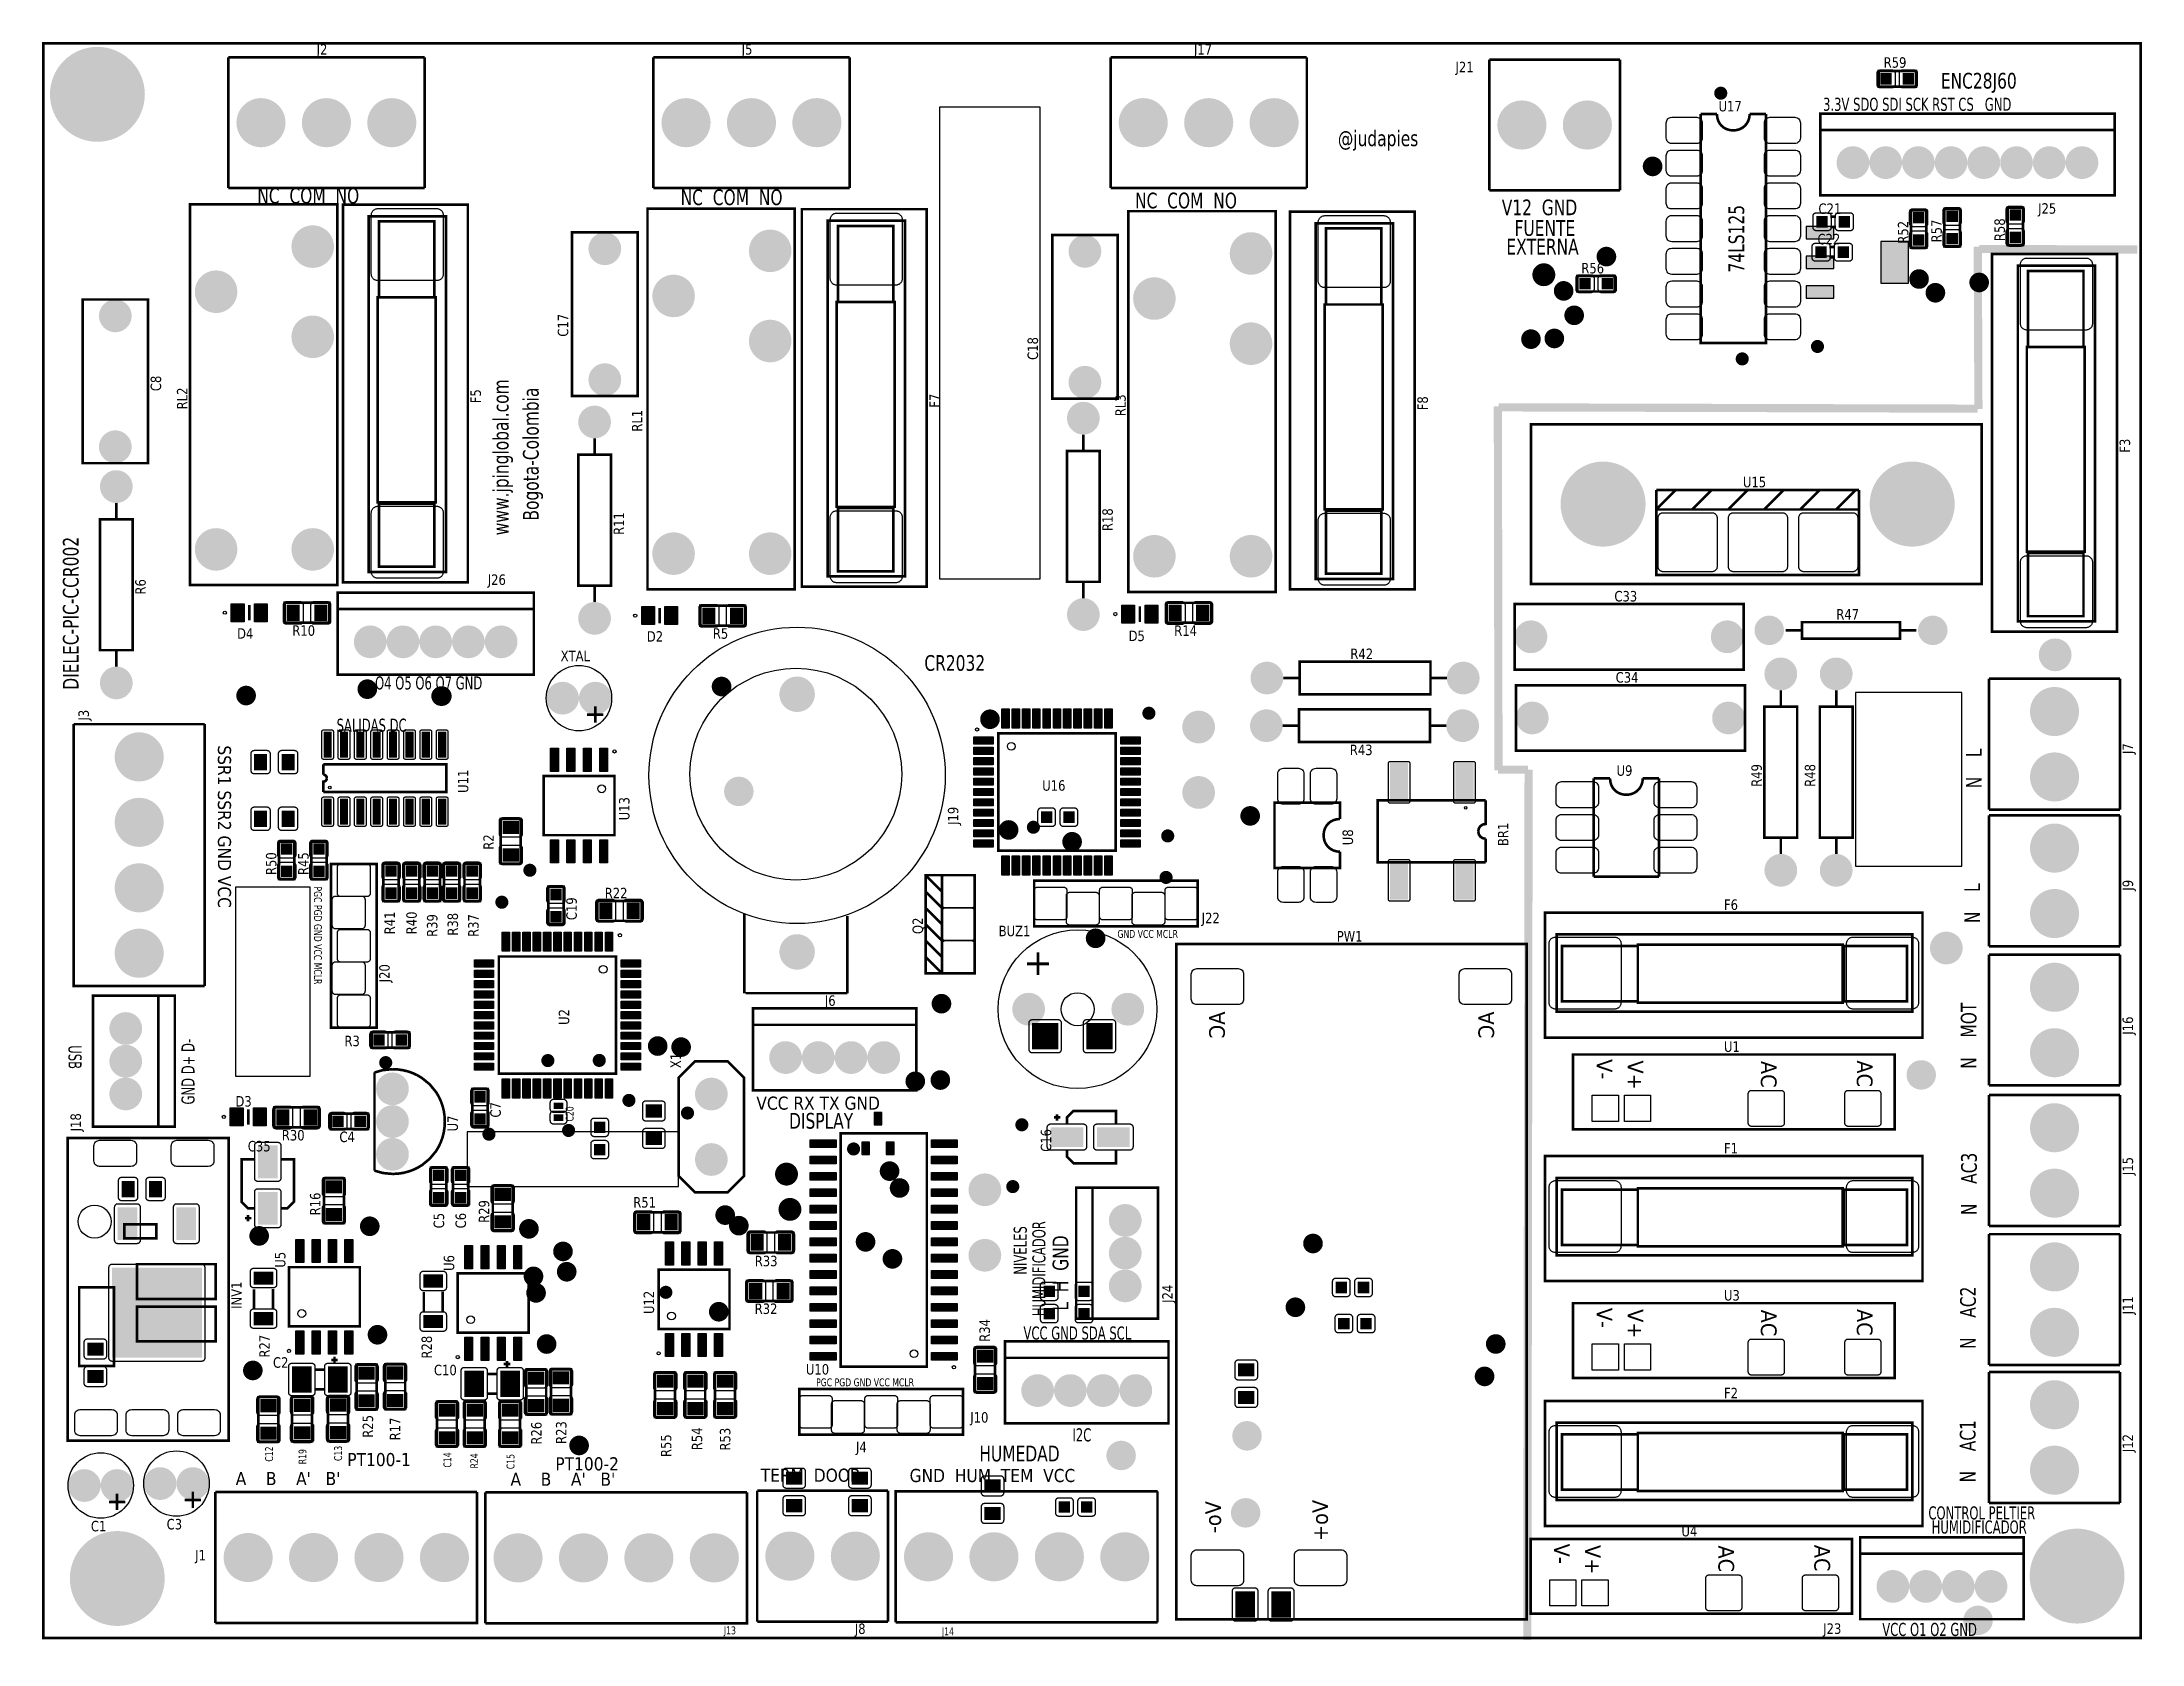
# Model space of a CAD drawing. Header units: millimetres. Extents: x 124 to 302, y 105 to 223.
# Drawn here: x 146.99 to 153.41, y 110.7 to 115.59 of the extents above; entities that cross this region are included whole.
import ezdxf

# ---------------------------------------------------------------- set-up
doc = ezdxf.new("R2010")
doc.units = ezdxf.units.MM
doc.styles.get("Standard").update_dxf_attribs({"font": 'tahoma.ttf'})

msp = doc.modelspace()

# ---------------------------------------------------------------- texts
for s, height, width, p in [('J2', 0.032, 0.9375, (147.8341, 115.5523)), ('J2', 0.032, 0.9375, (147.8341, 115.5523)), ('J2', 0.032, 0.9375, (147.8341, 115.5523)), ('J5', 0.032, 0.9375, (149.1333, 115.5523)), ('J5', 0.032, 0.9375, (149.1333, 115.5523)), ('J5', 0.032, 0.9375, (149.1333, 115.5523)), ('J17', 0.032, 0.9375, (150.5159, 115.5523)), ('J17', 0.032, 0.9375, (150.5159, 115.5523)), ('J17', 0.032, 0.9375, (150.5159, 115.5523)), ('R59', 0.032, 0.9375, (152.624, 115.5123)), ('R59', 0.032, 0.9375, (152.624, 115.5123)), ('R59', 0.032, 0.9375, (152.624, 115.5123)), ('J21', 0.032, 0.9375, (151.3154, 115.4984)), ('J21', 0.032, 0.9375, (151.3154, 115.4984)), ('J21', 0.032, 0.9375, (151.3154, 115.4984)), ('ENC28J60', 0.048, 0.833333, (152.7988, 115.4485)), ('ENC28J60', 0.048, 0.833333, (152.7988, 115.4485)), ('ENC28J60', 0.048, 0.833333, (152.7988, 115.4485)), ('3.3V SDO SDI SCK RST CS   GND', 0.04, 0.75, (152.4388, 115.3805)), ('3.3V SDO SDI SCK RST CS   GND', 0.04, 0.75, (152.4388, 115.3805)), ('3.3V SDO SDI SCK RST CS   GND', 0.04, 0.75, (152.4388, 115.3805)), ('U17', 0.032, 0.9375, (152.1195, 115.3787)), ('U17', 0.032, 0.9375, (152.1195, 115.3787)), ('U17', 0.032, 0.9375, (152.1195, 115.3787)), ('@judapies', 0.048, 0.833333, (150.9558, 115.2725)), ('@judapies', 0.048, 0.833333, (150.9558, 115.2725)), ('@judapies', 0.048, 0.833333, (150.9558, 115.2725)), ('NC  COM  NO', 0.048, 0.833333, (147.6528, 115.0975)), ('NC  COM  NO', 0.048, 0.833333, (147.6528, 115.0975)), ('NC  COM  NO', 0.048, 0.833333, (147.6528, 115.0975)), ('NC  COM  NO', 0.048, 0.833333, (148.9468, 115.0925)), ('NC  COM  NO', 0.048, 0.833333, (148.9468, 115.0925)), ('NC  COM  NO', 0.048, 0.833333, (148.9468, 115.0925)), ('NC  COM  NO', 0.048, 0.833333, (150.3358, 115.0825)), ('NC  COM  NO', 0.048, 0.833333, (150.3358, 115.0825)), ('NC  COM  NO', 0.048, 0.833333, (150.3358, 115.0825)), ('V12  GND', 0.048, 0.833333, (151.4568, 115.0615)), ('V12  GND', 0.048, 0.833333, (151.4568, 115.0615)), ('V12  GND', 0.048, 0.833333, (151.4568, 115.0615)), ('C21', 0.032, 0.9375, (152.4248, 115.0655)), ('C21', 0.032, 0.9375, (152.4248, 115.0655)), ('C21', 0.032, 0.9375, (152.4248, 115.0655)), ('J25', 0.032, 0.9375, (153.0962, 115.0662)), ('J25', 0.032, 0.9375, (153.0962, 115.0662)), ('J25', 0.032, 0.9375, (153.0962, 115.0662)), ('FUENTE', 0.048, 0.833333, (151.4958, 114.9985)), ('FUENTE', 0.048, 0.833333, (151.4958, 114.9985)), ('FUENTE', 0.048, 0.833333, (151.4958, 114.9985)), ('EXTERNA', 0.048, 0.833333, (151.4708, 114.9415)), ('EXTERNA', 0.048, 0.833333, (151.4708, 114.9415)), ('EXTERNA', 0.048, 0.833333, (151.4708, 114.9415)), ('C22', 0.032, 0.9375, (152.4218, 114.9725)), ('C22', 0.032, 0.9375, (152.4218, 114.9725)), ('C22', 0.032, 0.9375, (152.4218, 114.9725)), ('R56', 0.032, 0.9375, (151.6998, 114.8838)), ('R56', 0.032, 0.9375, (151.6998, 114.8838)), ('R56', 0.032, 0.9375, (151.6998, 114.8838)), ('U15', 0.032, 0.9375, (152.1939, 114.2303)), ('U15', 0.032, 0.9375, (152.1939, 114.2303)), ('U15', 0.032, 0.9375, (152.1939, 114.2303)), ('J26', 0.032, 0.9375, (148.3571, 113.932)), ('J26', 0.032, 0.9375, (148.3571, 113.932)), ('J26', 0.032, 0.9375, (148.3571, 113.932)), ('C33', 0.032, 0.9375, (151.801, 113.8814)), ('C33', 0.032, 0.9375, (151.801, 113.8814)), ('C33', 0.032, 0.9375, (151.801, 113.8814)), ('R47', 0.032, 0.9375, (152.4793, 113.8261)), ('R47', 0.032, 0.9375, (152.4793, 113.8261)), ('R47', 0.032, 0.9375, (152.4793, 113.8261)), ('D4', 0.032, 0.9375, (147.5909, 113.7676)), ('D4', 0.032, 0.9375, (147.5909, 113.7676)), ('D4', 0.032, 0.9375, (147.5909, 113.7676)), ('R10', 0.032, 0.9375, (147.7598, 113.7765)), ('R10', 0.032, 0.9375, (147.7598, 113.7765)), ('R10', 0.032, 0.9375, (147.7598, 113.7765)), ('D2', 0.032, 0.9375, (148.8434, 113.7586)), ('D2', 0.032, 0.9375, (148.8434, 113.7586)), ('D2', 0.032, 0.9375, (148.8434, 113.7586)), ('R5', 0.032, 0.9375, (149.0453, 113.7675)), ('R5', 0.032, 0.9375, (149.0453, 113.7675)), ('R5', 0.032, 0.9375, (149.0453, 113.7675)), ('D5', 0.032, 0.9375, (150.3161, 113.7603)), ('D5', 0.032, 0.9375, (150.3161, 113.7603)), ('D5', 0.032, 0.9375, (150.3161, 113.7603)), ('R14', 0.032, 0.9375, (150.4555, 113.7762)), ('R14', 0.032, 0.9375, (150.4555, 113.7762)), ('R14', 0.032, 0.9375, (150.4555, 113.7762)), ('XTAL', 0.032, 0.9375, (148.58, 113.6989)), ('XTAL', 0.032, 0.9375, (148.58, 113.6989)), ('XTAL', 0.032, 0.9375, (148.58, 113.6989)), ('CR2032', 0.048, 0.833333, (149.6918, 113.6695)), ('CR2032', 0.048, 0.833333, (149.6918, 113.6695)), ('CR2032', 0.048, 0.833333, (149.6918, 113.6695)), ('R42', 0.032, 0.9375, (150.9939, 113.7054)), ('R42', 0.032, 0.9375, (150.9939, 113.7054)), ('R42', 0.032, 0.9375, (150.9939, 113.7054)), ('O4 O5 O6 O7 GND', 0.04, 0.75, (148.0128, 113.6125)), ('O4 O5 O6 O7 GND', 0.04, 0.75, (148.0128, 113.6125)), ('O4 O5 O6 O7 GND', 0.04, 0.75, (148.0128, 113.6125)), ('C34', 0.032, 0.9375, (151.8049, 113.6334)), ('C34', 0.032, 0.9375, (151.8049, 113.6334)), ('C34', 0.032, 0.9375, (151.8049, 113.6334)), ('SALIDAS DC', 0.04, 0.75, (147.8953, 113.4833)), ('SALIDAS DC', 0.04, 0.75, (147.8953, 113.4833)), ('SALIDAS DC', 0.04, 0.75, (147.8953, 113.4833)), ('R43', 0.032, 0.9375, (150.9923, 113.4118)), ('R43', 0.032, 0.9375, (150.9923, 113.4118)), ('R43', 0.032, 0.9375, (150.9923, 113.4118)), ('U9', 0.032, 0.9375, (151.8077, 113.3488)), ('U9', 0.032, 0.9375, (151.8077, 113.3488)), ('U9', 0.032, 0.9375, (151.8077, 113.3488)), ('U16', 0.032, 0.9375, (150.0521, 113.3031)), ('U16', 0.032, 0.9375, (150.0521, 113.3031)), ('U16', 0.032, 0.9375, (150.0521, 113.3031)), ('R22', 0.032, 0.9375, (148.7148, 112.9745)), ('R22', 0.032, 0.9375, (148.7148, 112.9745)), ('R22', 0.032, 0.9375, (148.7148, 112.9745)), ('J22', 0.032, 0.9375, (150.5395, 112.8984)), ('J22', 0.032, 0.9375, (150.5395, 112.8984)), ('J22', 0.032, 0.9375, (150.5395, 112.8984)), ('F6', 0.032, 0.9375, (152.136, 112.9389)), ('F6', 0.032, 0.9375, (152.136, 112.9389)), ('F6', 0.032, 0.9375, (152.136, 112.9389)), ('BUZ1', 0.032, 0.9375, (149.919, 112.8586)), ('BUZ1', 0.032, 0.9375, (149.919, 112.8586)), ('BUZ1', 0.032, 0.9375, (149.919, 112.8586)), ('GND VCC MCLR', 0.024, 0.833333, (150.2822, 112.8536)), ('GND VCC MCLR', 0.024, 0.833333, (150.2822, 112.8536)), ('GND VCC MCLR', 0.024, 0.833333, (150.2822, 112.8536)), ('PW1', 0.032, 0.9375, (150.9523, 112.8424)), ('PW1', 0.032, 0.9375, (150.9523, 112.8424)), ('PW1', 0.032, 0.9375, (150.9523, 112.8424)), ('+', 0.08, 1.125, (149.9948, 112.7401)), ('+', 0.08, 1.125, (149.9948, 112.7401)), ('+', 0.08, 1.125, (149.9948, 112.7401)), ('J6', 0.032, 0.9375, (149.3877, 112.6458)), ('J6', 0.032, 0.9375, (149.3877, 112.6458)), ('J6', 0.032, 0.9375, (149.3877, 112.6458)), ('R3', 0.032, 0.9375, (147.9191, 112.5226)), ('R3', 0.032, 0.9375, (147.9191, 112.5226)), ('R3', 0.032, 0.9375, (147.9191, 112.5226)), ('U1', 0.032, 0.9375, (152.136, 112.5052)), ('U1', 0.032, 0.9375, (152.136, 112.5052)), ('U1', 0.032, 0.9375, (152.136, 112.5052)), ('D3', 0.032, 0.9375, (147.5859, 112.3381)), ('D3', 0.032, 0.9375, (147.5859, 112.3381)), ('D3', 0.032, 0.9375, (147.5859, 112.3381)), ('DISPLAY', 0.048, 0.833333, (149.2782, 112.2706)), ('DISPLAY', 0.048, 0.833333, (149.2782, 112.2706)), ('DISPLAY', 0.048, 0.833333, (149.2782, 112.2706)), ('C35', 0.032, 0.9375, (147.6238, 112.2011)), ('C35', 0.032, 0.9375, (147.6238, 112.2011)), ('C35', 0.032, 0.9375, (147.6238, 112.2011)), ('R30', 0.032, 0.9375, (147.7278, 112.2345)), ('R30', 0.032, 0.9375, (147.7278, 112.2345)), ('R30', 0.032, 0.9375, (147.7278, 112.2345)), ('C4', 0.032, 0.9375, (147.9038, 112.2295)), ('C4', 0.032, 0.9375, (147.9038, 112.2295)), ('C4', 0.032, 0.9375, (147.9038, 112.2295)), ('F1', 0.032, 0.9375, (152.136, 112.1948)), ('F1', 0.032, 0.9375, (152.136, 112.1948)), ('F1', 0.032, 0.9375, (152.136, 112.1948)), ('R51', 0.032, 0.9375, (148.8019, 112.0295)), ('R51', 0.032, 0.9375, (148.8019, 112.0295)), ('R51', 0.032, 0.9375, (148.8019, 112.0295)), ('R33', 0.032, 0.9375, (149.1734, 111.8502)), ('R33', 0.032, 0.9375, (149.1734, 111.8502)), ('R33', 0.032, 0.9375, (149.1734, 111.8502)), ('U3', 0.032, 0.9375, (152.136, 111.7454)), ('U3', 0.032, 0.9375, (152.136, 111.7454)), ('U3', 0.032, 0.9375, (152.136, 111.7454)), ('R32', 0.032, 0.9375, (149.1731, 111.7043)), ('R32', 0.032, 0.9375, (149.1731, 111.7043)), ('R32', 0.032, 0.9375, (149.1731, 111.7043)), ('VCC GND SDA SCL', 0.04, 0.75, (149.9948, 111.6261)), ('VCC GND SDA SCL', 0.04, 0.75, (149.9948, 111.6261)), ('VCC GND SDA SCL', 0.04, 0.75, (149.9948, 111.6261)), ('C2', 0.032, 0.9375, (147.7008, 111.5401)), ('C2', 0.032, 0.9375, (147.7008, 111.5401)), ('C2', 0.032, 0.9375, (147.7008, 111.5401)), ('C10', 0.032, 0.9375, (148.1928, 111.5171)), ('C10', 0.032, 0.9375, (148.1928, 111.5171)), ('C10', 0.032, 0.9375, (148.1928, 111.5171)), ('U10', 0.032, 0.9375, (149.3297, 111.5193)), ('U10', 0.032, 0.9375, (149.3297, 111.5193)), ('U10', 0.032, 0.9375, (149.3297, 111.5193)), ('PGC PGD GND VCC MCLR', 0.024, 0.833333, (149.3609, 111.4835)), ('PGC PGD GND VCC MCLR', 0.024, 0.833333, (149.3609, 111.4835)), ('PGC PGD GND VCC MCLR', 0.024, 0.833333, (149.3609, 111.4835)), ('F2', 0.032, 0.9375, (152.136, 111.4468)), ('F2', 0.032, 0.9375, (152.136, 111.4468)), ('F2', 0.032, 0.9375, (152.136, 111.4468)), ('J10', 0.032, 0.9375, (149.8321, 111.3724)), ('J10', 0.032, 0.9375, (149.8321, 111.3724)), ('J10', 0.032, 0.9375, (149.8321, 111.3724)), ('J4', 0.032, 0.9375, (149.4828, 111.282)), ('J4', 0.032, 0.9375, (149.4828, 111.282)), ('J4', 0.032, 0.9375, (149.4828, 111.282)), ('I2C', 0.04, 0.75, (150.1444, 111.315)), ('I2C', 0.04, 0.75, (150.1444, 111.315)), ('I2C', 0.04, 0.75, (150.1444, 111.315)), ('HUMEDAD', 0.048, 0.833333, (149.8598, 111.2539)), ('HUMEDAD', 0.048, 0.833333, (149.8598, 111.2539)), ('HUMEDAD', 0.048, 0.833333, (149.8598, 111.2539)), ('CONTROL PELTIER', 0.04, 0.75, (152.7608, 111.0765)), ('CONTROL PELTIER', 0.04, 0.75, (152.7608, 111.0765)), ('CONTROL PELTIER', 0.04, 0.75, (152.7608, 111.0765)), ('C1', 0.032, 0.9375, (147.1442, 111.0402)), ('C1', 0.032, 0.9375, (147.1442, 111.0402)), ('C1', 0.032, 0.9375, (147.1442, 111.0402)), ('C3', 0.032, 0.9375, (147.3758, 111.0461)), ('C3', 0.032, 0.9375, (147.3758, 111.0461)), ('C3', 0.032, 0.9375, (147.3758, 111.0461)), ('U4', 0.032, 0.9375, (152.0061, 111.0249)), ('U4', 0.032, 0.9375, (152.0061, 111.0249)), ('U4', 0.032, 0.9375, (152.0061, 111.0249)), ('HUMIDIFICADOR', 0.04, 0.75, (152.7708, 111.0335)), ('HUMIDIFICADOR', 0.04, 0.75, (152.7708, 111.0335)), ('HUMIDIFICADOR', 0.04, 0.75, (152.7708, 111.0335)), ('J1', 0.032, 0.9375, (147.4628, 110.9511)), ('J1', 0.032, 0.9375, (147.4628, 110.9511)), ('J1', 0.032, 0.9375, (147.4628, 110.9511)), ('J13', 0.024, 0.833333, (149.079, 110.7256)), ('J13', 0.024, 0.833333, (149.079, 110.7256)), ('J13', 0.024, 0.833333, (149.079, 110.7256)), ('J8', 0.032, 0.9375, (149.4791, 110.7265)), ('J8', 0.032, 0.9375, (149.4791, 110.7265)), ('J8', 0.032, 0.9375, (149.4791, 110.7265)), ('J14', 0.024, 0.833333, (149.7455, 110.7224)), ('J14', 0.024, 0.833333, (149.7455, 110.7224)), ('J14', 0.024, 0.833333, (149.7455, 110.7224)), ('J23', 0.032, 0.9375, (152.4393, 110.7269)), ('J23', 0.032, 0.9375, (152.4393, 110.7269)), ('J23', 0.032, 0.9375, (152.4393, 110.7269)), ('VCC O1 O2 GND', 0.04, 0.75, (152.6198, 110.7205)), ('VCC O1 O2 GND', 0.04, 0.75, (152.6198, 110.7205)), ('VCC O1 O2 GND', 0.04, 0.75, (152.6198, 110.7205))]:
    msp.add_text(s, height=height, dxfattribs=dict(width=width)).set_placement(p)
for s, height, rotation, width, p in [('74LS125', 0.048, 90, 0.833333, (152.1978, 114.8865)), ('74LS125', 0.048, 90, 0.833333, (152.1978, 114.8865)), ('74LS125', 0.048, 90, 0.833333, (152.1978, 114.8865)), ('R52', 0.032, 90, 0.9375, (152.6994, 114.9745)), ('R52', 0.032, 90, 0.9375, (152.6994, 114.9745)), ('R52', 0.032, 90, 0.9375, (152.6994, 114.9745)), ('R57', 0.032, 90, 0.9375, (152.8017, 114.9784)), ('R57', 0.032, 90, 0.9375, (152.8017, 114.9784)), ('R57', 0.032, 90, 0.9375, (152.8017, 114.9784)), ('R58', 0.032, 90, 0.9375, (152.9947, 114.9824)), ('R58', 0.032, 90, 0.9375, (152.9947, 114.9824)), ('R58', 0.032, 90, 0.9375, (152.9947, 114.9824)), ('C17', 0.032, 90, 0.9375, (148.6032, 114.6904)), ('C17', 0.032, 90, 0.9375, (148.6032, 114.6904)), ('C17', 0.032, 90, 0.9375, (148.6032, 114.6904)), ('C18', 0.032, 90, 0.9375, (150.0392, 114.6194)), ('C18', 0.032, 90, 0.9375, (150.0392, 114.6194)), ('C18', 0.032, 90, 0.9375, (150.0392, 114.6194)), ('C8', 0.032, 90, 0.9375, (147.3588, 114.524)), ('C8', 0.032, 90, 0.9375, (147.3588, 114.524)), ('C8', 0.032, 90, 0.9375, (147.3588, 114.524)), ('RL2', 0.032, 90, 0.9375, (147.4392, 114.4682)), ('RL2', 0.032, 90, 0.9375, (147.4392, 114.4682)), ('RL2', 0.032, 90, 0.9375, (147.4392, 114.4682)), ('F5', 0.032, 90, 0.9375, (148.3364, 114.4869)), ('F5', 0.032, 90, 0.9375, (148.3364, 114.4869)), ('F5', 0.032, 90, 0.9375, (148.3364, 114.4869)), ('www.jpinglobal.com', 0.048, 90, 0.833333, (148.4208, 114.0835)), ('www.jpinglobal.com', 0.048, 90, 0.833333, (148.4208, 114.0835)), ('www.jpinglobal.com', 0.048, 90, 0.833333, (148.4208, 114.0835)), ('Bogota-Colombia', 0.048, 90, 0.833333, (148.5128, 114.1285)), ('Bogota-Colombia', 0.048, 90, 0.833333, (148.5128, 114.1285)), ('Bogota-Colombia', 0.048, 90, 0.833333, (148.5128, 114.1285)), ('RL1', 0.032, 90, 0.9375, (148.8297, 114.4002)), ('RL1', 0.032, 90, 0.9375, (148.8297, 114.4002)), ('RL1', 0.032, 90, 0.9375, (148.8297, 114.4002)), ('F7', 0.032, 90, 0.9375, (149.7392, 114.4732)), ('F7', 0.032, 90, 0.9375, (149.7392, 114.4732)), ('F7', 0.032, 90, 0.9375, (149.7392, 114.4732)), ('RL3', 0.032, 90, 0.9375, (150.3073, 114.4473)), ('RL3', 0.032, 90, 0.9375, (150.3073, 114.4473)), ('RL3', 0.032, 90, 0.9375, (150.3073, 114.4473)), ('F8', 0.032, 90, 0.9375, (151.2309, 114.4655)), ('F8', 0.032, 90, 0.9375, (151.2309, 114.4655)), ('F8', 0.032, 90, 0.9375, (151.2309, 114.4655)), ('F3', 0.032, 90, 0.9375, (153.3773, 114.3359)), ('F3', 0.032, 90, 0.9375, (153.3773, 114.3359)), ('F3', 0.032, 90, 0.9375, (153.3773, 114.3359)), ('R11', 0.032, 90, 0.9375, (148.7738, 114.0847)), ('R11', 0.032, 90, 0.9375, (148.7738, 114.0847)), ('R11', 0.032, 90, 0.9375, (148.7738, 114.0847)), ('R18', 0.032, 90, 0.9375, (150.2678, 114.0964)), ('R18', 0.032, 90, 0.9375, (150.2678, 114.0964)), ('R18', 0.032, 90, 0.9375, (150.2678, 114.0964)), ('DIELEC-PIC-CCR002', 0.048, 90, 0.833333, (147.1065, 113.6116)), ('DIELEC-PIC-CCR002', 0.048, 90, 0.833333, (147.1065, 113.6116)), ('DIELEC-PIC-CCR002', 0.048, 90, 0.833333, (147.1065, 113.6116)), ('R6', 0.032, 90, 0.9375, (147.3118, 113.9025)), ('R6', 0.032, 90, 0.9375, (147.3118, 113.9025)), ('R6', 0.032, 90, 0.9375, (147.3118, 113.9025)), ('J3', 0.032, 90, 0.9375, (147.1381, 113.5174)), ('J3', 0.032, 90, 0.9375, (147.1381, 113.5174)), ('J3', 0.032, 90, 0.9375, (147.1381, 113.5174)), ('N    L', 0.048, 90, 0.833333, (152.9238, 113.3105)), ('N    L', 0.048, 90, 0.833333, (152.9238, 113.3105)), ('N    L', 0.048, 90, 0.833333, (152.9238, 113.3105)), ('J7', 0.032, 90, 0.9375, (153.3864, 113.4151)), ('J7', 0.032, 90, 0.9375, (153.3864, 113.4151)), ('J7', 0.032, 90, 0.9375, (153.3864, 113.4151)), ('U11', 0.032, 90, 0.9375, (148.2978, 113.2965)), ('U11', 0.032, 90, 0.9375, (148.2978, 113.2965)), ('U11', 0.032, 90, 0.9375, (148.2978, 113.2965)), ('R49', 0.032, 90, 0.9375, (152.2517, 113.315)), ('R49', 0.032, 90, 0.9375, (152.2517, 113.315)), ('R49', 0.032, 90, 0.9375, (152.2517, 113.315)), ('R48', 0.032, 90, 0.9375, (152.415, 113.315)), ('R48', 0.032, 90, 0.9375, (152.415, 113.315)), ('R48', 0.032, 90, 0.9375, (152.415, 113.315)), ('U13', 0.032, 90, 0.9375, (148.7905, 113.2127)), ('U13', 0.032, 90, 0.9375, (148.7905, 113.2127)), ('U13', 0.032, 90, 0.9375, (148.7905, 113.2127)), ('J19', 0.032, 90, 0.9375, (149.7956, 113.1986)), ('J19', 0.032, 90, 0.9375, (149.7956, 113.1986)), ('J19', 0.032, 90, 0.9375, (149.7956, 113.1986)), ('U8', 0.032, 90, 0.9375, (151.0021, 113.1367)), ('U8', 0.032, 90, 0.9375, (151.0021, 113.1367)), ('U8', 0.032, 90, 0.9375, (151.0021, 113.1367)), ('BR1', 0.032, 90, 0.9375, (151.4769, 113.1339)), ('BR1', 0.032, 90, 0.9375, (151.4769, 113.1339)), ('BR1', 0.032, 90, 0.9375, (151.4769, 113.1339)), ('R50', 0.032, 90, 0.9375, (147.7112, 113.0454)), ('R50', 0.032, 90, 0.9375, (147.7112, 113.0454)), ('R50', 0.032, 90, 0.9375, (147.7112, 113.0454)), ('R45', 0.032, 90, 0.9375, (147.8096, 113.0454)), ('R45', 0.032, 90, 0.9375, (147.8096, 113.0454)), ('R45', 0.032, 90, 0.9375, (147.8096, 113.0454)), ('R2', 0.032, 90, 0.9375, (148.3758, 113.1227)), ('R2', 0.032, 90, 0.9375, (148.3758, 113.1227)), ('R2', 0.032, 90, 0.9375, (148.3758, 113.1227)), ('PGC PGD GND VCC MCLR', 0.024, 270, 0.833333, (147.8261, 113.0105)), ('PGC PGD GND VCC MCLR', 0.024, 270, 0.833333, (147.8261, 113.0105)), ('PGC PGD GND VCC MCLR', 0.024, 270, 0.833333, (147.8261, 113.0105)), ('C19', 0.032, 90, 0.9375, (148.6293, 112.9076)), ('C19', 0.032, 90, 0.9375, (148.6293, 112.9076)), ('C19', 0.032, 90, 0.9375, (148.6293, 112.9076)), ('N    L', 0.048, 90, 0.833333, (152.9188, 112.8985)), ('N    L', 0.048, 90, 0.833333, (152.9188, 112.8985)), ('N    L', 0.048, 90, 0.833333, (152.9188, 112.8985)), ('J9', 0.032, 90, 0.9375, (153.3864, 112.9978)), ('J9', 0.032, 90, 0.9375, (153.3864, 112.9978)), ('J9', 0.032, 90, 0.9375, (153.3864, 112.9978)), ('R41', 0.032, 90, 0.9375, (148.0734, 112.8643)), ('R41', 0.032, 90, 0.9375, (148.0734, 112.8643)), ('R41', 0.032, 90, 0.9375, (148.0734, 112.8643)), ('R40', 0.032, 90, 0.9375, (148.1403, 112.8643)), ('R40', 0.032, 90, 0.9375, (148.1403, 112.8643)), ('R40', 0.032, 90, 0.9375, (148.1403, 112.8643)), ('R39', 0.032, 90, 0.9375, (148.2033, 112.8564)), ('R39', 0.032, 90, 0.9375, (148.2033, 112.8564)), ('R39', 0.032, 90, 0.9375, (148.2033, 112.8564)), ('R38', 0.032, 90, 0.9375, (148.2663, 112.8603)), ('R38', 0.032, 90, 0.9375, (148.2663, 112.8603)), ('R38', 0.032, 90, 0.9375, (148.2663, 112.8603)), ('R37', 0.032, 90, 0.9375, (148.3293, 112.8564)), ('R37', 0.032, 90, 0.9375, (148.3293, 112.8564)), ('R37', 0.032, 90, 0.9375, (148.3293, 112.8564)), ('Q2', 0.032, 90, 0.9375, (149.6877, 112.8651)), ('Q2', 0.032, 90, 0.9375, (149.6877, 112.8651)), ('Q2', 0.032, 90, 0.9375, (149.6877, 112.8651)), ('J20', 0.032, 90, 0.9375, (148.0575, 112.7176)), ('J20', 0.032, 90, 0.9375, (148.0575, 112.7176)), ('J20', 0.032, 90, 0.9375, (148.0575, 112.7176)), ('N    MOT', 0.048, 90, 0.833333, (152.9078, 112.4535)), ('N    MOT', 0.048, 90, 0.833333, (152.9078, 112.4535)), ('N    MOT', 0.048, 90, 0.833333, (152.9078, 112.4535)), ('U2', 0.032, 90, 0.9375, (148.6062, 112.5875)), ('U2', 0.032, 90, 0.9375, (148.6062, 112.5875)), ('U2', 0.032, 90, 0.9375, (148.6062, 112.5875)), ('J16', 0.032, 90, 0.9375, (153.3864, 112.5576)), ('J16', 0.032, 90, 0.9375, (153.3864, 112.5576)), ('J16', 0.032, 90, 0.9375, (153.3864, 112.5576)), ('GND D+ D-', 0.04, 90, 0.75, (147.461, 112.3443)), ('GND D+ D-', 0.04, 90, 0.75, (147.461, 112.3443)), ('GND D+ D-', 0.04, 90, 0.75, (147.461, 112.3443)), ('USB', 0.04, 270, 0.75, (147.0758, 112.5254)), ('USB', 0.04, 270, 0.75, (147.0758, 112.5254)), ('USB', 0.04, 270, 0.75, (147.0758, 112.5254)), ('X1', 0.032, 90, 0.9375, (148.9477, 112.4553)), ('X1', 0.032, 90, 0.9375, (148.9477, 112.4553)), ('X1', 0.032, 90, 0.9375, (148.9477, 112.4553)), ('V-', 0.048, 270, 1.041667, (151.7466, 112.4829)), ('V-', 0.048, 270, 1.041667, (151.7466, 112.4829)), ('V-', 0.048, 270, 1.041667, (151.7466, 112.4829)), ('V+', 0.048, 270, 1.041667, (151.8411, 112.479)), ('V+', 0.048, 270, 1.041667, (151.8411, 112.479)), ('V+', 0.048, 270, 1.041667, (151.8411, 112.479)), ('AC', 0.048, 270, 1.041667, (152.2488, 112.4775)), ('AC', 0.048, 270, 1.041667, (152.2488, 112.4775)), ('AC', 0.048, 270, 1.041667, (152.2488, 112.4775)), ('AC', 0.048, 270, 1.041667, (152.5421, 112.4793)), ('AC', 0.048, 270, 1.041667, (152.5421, 112.4793)), ('AC', 0.048, 270, 1.041667, (152.5421, 112.4793)), ('C7', 0.032, 90, 0.9375, (148.397, 112.3045)), ('C7', 0.032, 90, 0.9375, (148.397, 112.3045)), ('C7', 0.032, 90, 0.9375, (148.397, 112.3045)), ('C20', 0.024, 90, 0.833333, (148.6195, 112.2924)), ('C20', 0.024, 90, 0.833333, (148.6195, 112.2924)), ('C20', 0.024, 90, 0.833333, (148.6195, 112.2924)), ('J18', 0.032, 90, 0.9375, (147.1139, 112.2623)), ('J18', 0.032, 90, 0.9375, (147.1139, 112.2623)), ('J18', 0.032, 90, 0.9375, (147.1139, 112.2623)), ('U7', 0.032, 90, 0.9375, (148.266, 112.2622)), ('U7', 0.032, 90, 0.9375, (148.266, 112.2622)), ('U7', 0.032, 90, 0.9375, (148.266, 112.2622)), ('C16', 0.032, 90, 0.9375, (150.0796, 112.1998)), ('C16', 0.032, 90, 0.9375, (150.0796, 112.1998)), ('C16', 0.032, 90, 0.9375, (150.0796, 112.1998)), ('N    AC3', 0.048, 90, 0.833333, (152.9088, 112.0065)), ('N    AC3', 0.048, 90, 0.833333, (152.9088, 112.0065)), ('N    AC3', 0.048, 90, 0.833333, (152.9088, 112.0065)), ('J15', 0.032, 90, 0.9375, (153.3864, 112.1284)), ('J15', 0.032, 90, 0.9375, (153.3864, 112.1284)), ('J15', 0.032, 90, 0.9375, (153.3864, 112.1284)), ('R16', 0.032, 90, 0.9375, (147.8459, 112.0056)), ('R16', 0.032, 90, 0.9375, (147.8459, 112.0056)), ('R16', 0.032, 90, 0.9375, (147.8459, 112.0056)), ('R29', 0.032, 90, 0.9375, (148.3618, 111.9826)), ('R29', 0.032, 90, 0.9375, (148.3618, 111.9826)), ('R29', 0.032, 90, 0.9375, (148.3618, 111.9826)), ('C5', 0.032, 90, 0.9375, (148.2238, 111.9659)), ('C5', 0.032, 90, 0.9375, (148.2238, 111.9659)), ('C5', 0.032, 90, 0.9375, (148.2238, 111.9659)), ('C6', 0.032, 90, 0.9375, (148.2907, 111.9659)), ('C6', 0.032, 90, 0.9375, (148.2907, 111.9659)), ('C6', 0.032, 90, 0.9375, (148.2907, 111.9659)), ('NIVELES', 0.04, 90, 0.75, (150.0048, 111.8245)), ('NIVELES', 0.04, 90, 0.75, (150.0048, 111.8245)), ('NIVELES', 0.04, 90, 0.75, (150.0048, 111.8245)), ('HUMIDIFICADOR', 0.04, 90, 0.75, (150.0618, 111.6975)), ('HUMIDIFICADOR', 0.04, 90, 0.75, (150.0618, 111.6975)), ('HUMIDIFICADOR', 0.04, 90, 0.75, (150.0618, 111.6975)), ('U5', 0.032, 90, 0.9375, (147.7387, 111.8459)), ('U5', 0.032, 90, 0.9375, (147.7387, 111.8459)), ('U5', 0.032, 90, 0.9375, (147.7387, 111.8459)), ('L  H  GND', 0.048, 90, 0.833333, (150.1318, 111.7145)), ('L  H  GND', 0.048, 90, 0.833333, (150.1318, 111.7145)), ('L  H  GND', 0.048, 90, 0.833333, (150.1318, 111.7145)), ('U6', 0.032, 90, 0.9375, (148.2547, 111.8359)), ('U6', 0.032, 90, 0.9375, (148.2547, 111.8359)), ('U6', 0.032, 90, 0.9375, (148.2547, 111.8359)), ('INV1', 0.032, 90, 0.9375, (147.6051, 111.7198)), ('INV1', 0.032, 90, 0.9375, (147.6051, 111.7198)), ('INV1', 0.032, 90, 0.9375, (147.6051, 111.7198)), ('U12', 0.032, 90, 0.9375, (148.8657, 111.7043)), ('U12', 0.032, 90, 0.9375, (148.8657, 111.7043)), ('U12', 0.032, 90, 0.9375, (148.8657, 111.7043)), ('J24', 0.032, 90, 0.9375, (150.4508, 111.7382)), ('J24', 0.032, 90, 0.9375, (150.4508, 111.7382)), ('J24', 0.032, 90, 0.9375, (150.4508, 111.7382)), ('N    AC2', 0.048, 90, 0.833333, (152.9058, 111.5975)), ('N    AC2', 0.048, 90, 0.833333, (152.9058, 111.5975)), ('N    AC2', 0.048, 90, 0.833333, (152.9058, 111.5975)), ('J11', 0.032, 90, 0.9375, (153.3864, 111.7032)), ('J11', 0.032, 90, 0.9375, (153.3864, 111.7032)), ('J11', 0.032, 90, 0.9375, (153.3864, 111.7032)), ('V-', 0.048, 270, 1.041667, (151.7466, 111.7231)), ('V-', 0.048, 270, 1.041667, (151.7466, 111.7231)), ('V-', 0.048, 270, 1.041667, (151.7466, 111.7231)), ('V+', 0.048, 270, 1.041667, (151.8411, 111.7191)), ('V+', 0.048, 270, 1.041667, (151.8411, 111.7191)), ('V+', 0.048, 270, 1.041667, (151.8411, 111.7191)), ('AC', 0.048, 270, 1.041667, (152.2488, 111.7176)), ('AC', 0.048, 270, 1.041667, (152.2488, 111.7176)), ('AC', 0.048, 270, 1.041667, (152.2488, 111.7176)), ('AC', 0.048, 270, 1.041667, (152.5421, 111.7195)), ('AC', 0.048, 270, 1.041667, (152.5421, 111.7195)), ('AC', 0.048, 270, 1.041667, (152.5421, 111.7195)), ('R27', 0.032, 90, 0.9375, (147.6908, 111.5711)), ('R27', 0.032, 90, 0.9375, (147.6908, 111.5711)), ('R27', 0.032, 90, 0.9375, (147.6908, 111.5711)), ('R28', 0.032, 90, 0.9375, (148.1868, 111.5681)), ('R28', 0.032, 90, 0.9375, (148.1868, 111.5681)), ('R28', 0.032, 90, 0.9375, (148.1868, 111.5681)), ('R34', 0.032, 90, 0.9375, (149.8921, 111.6192)), ('R34', 0.032, 90, 0.9375, (149.8921, 111.6192)), ('R34', 0.032, 90, 0.9375, (149.8921, 111.6192)), ('R25', 0.032, 90, 0.9375, (148.0068, 111.3261)), ('R25', 0.032, 90, 0.9375, (148.0068, 111.3261)), ('R25', 0.032, 90, 0.9375, (148.0068, 111.3261)), ('R17', 0.032, 90, 0.9375, (148.0898, 111.3181)), ('R17', 0.032, 90, 0.9375, (148.0898, 111.3181)), ('R17', 0.032, 90, 0.9375, (148.0898, 111.3181)), ('R26', 0.032, 90, 0.9375, (148.5218, 111.3051)), ('R26', 0.032, 90, 0.9375, (148.5218, 111.3051)), ('R26', 0.032, 90, 0.9375, (148.5218, 111.3051)), ('R23', 0.032, 90, 0.9375, (148.5978, 111.3071)), ('R23', 0.032, 90, 0.9375, (148.5978, 111.3071)), ('R23', 0.032, 90, 0.9375, (148.5978, 111.3071)), ('N    AC1', 0.048, 90, 0.833333, (152.9048, 111.1895)), ('N    AC1', 0.048, 90, 0.833333, (152.9048, 111.1895)), ('N    AC1', 0.048, 90, 0.833333, (152.9048, 111.1895)), ('R55', 0.032, 90, 0.9375, (148.9183, 111.267)), ('R55', 0.032, 90, 0.9375, (148.9183, 111.267)), ('R55', 0.032, 90, 0.9375, (148.9183, 111.267)), ('R54', 0.032, 90, 0.9375, (149.0128, 111.288)), ('R54', 0.032, 90, 0.9375, (149.0128, 111.288)), ('R54', 0.032, 90, 0.9375, (149.0128, 111.288)), ('R53', 0.032, 90, 0.9375, (149.0988, 111.287)), ('R53', 0.032, 90, 0.9375, (149.0988, 111.287)), ('R53', 0.032, 90, 0.9375, (149.0988, 111.287)), ('J12', 0.032, 90, 0.9375, (153.3864, 111.282)), ('J12', 0.032, 90, 0.9375, (153.3864, 111.282)), ('J12', 0.032, 90, 0.9375, (153.3864, 111.282)), ('C12', 0.024, 90, 0.833333, (147.7008, 111.2531)), ('C12', 0.024, 90, 0.833333, (147.7008, 111.2531)), ('C12', 0.024, 90, 0.833333, (147.7008, 111.2531)), ('R19', 0.024, 90, 0.833333, (147.8028, 111.2451)), ('R19', 0.024, 90, 0.833333, (147.8028, 111.2451)), ('R19', 0.024, 90, 0.833333, (147.8028, 111.2451)), ('C13', 0.024, 90, 0.833333, (147.9118, 111.2551)), ('C13', 0.024, 90, 0.833333, (147.9118, 111.2551)), ('C13', 0.024, 90, 0.833333, (147.9118, 111.2551)), ('C14', 0.024, 90, 0.833333, (148.2458, 111.2351)), ('C14', 0.024, 90, 0.833333, (148.2458, 111.2351)), ('C14', 0.024, 90, 0.833333, (148.2458, 111.2351)), ('R24', 0.024, 90, 0.833333, (148.3278, 111.2321)), ('R24', 0.024, 90, 0.833333, (148.3278, 111.2321)), ('R24', 0.024, 90, 0.833333, (148.3278, 111.2321)), ('C15', 0.024, 90, 0.833333, (148.4388, 111.2301)), ('C15', 0.024, 90, 0.833333, (148.4388, 111.2301)), ('C15', 0.024, 90, 0.833333, (148.4388, 111.2301)), ('V-', 0.048, 270, 1.041667, (151.6167, 111.0026)), ('V-', 0.048, 270, 1.041667, (151.6167, 111.0026)), ('V-', 0.048, 270, 1.041667, (151.6167, 111.0026)), ('V+', 0.048, 270, 1.041667, (151.7112, 110.9986)), ('V+', 0.048, 270, 1.041667, (151.7112, 110.9986)), ('V+', 0.048, 270, 1.041667, (151.7112, 110.9986)), ('AC', 0.048, 270, 1.041667, (152.1189, 110.9971)), ('AC', 0.048, 270, 1.041667, (152.1189, 110.9971)), ('AC', 0.048, 270, 1.041667, (152.1189, 110.9971)), ('AC', 0.048, 270, 1.041667, (152.4122, 110.999)), ('AC', 0.048, 270, 1.041667, (152.4122, 110.999)), ('AC', 0.048, 270, 1.041667, (152.4122, 110.999))]:
    msp.add_text(s, height=height, rotation=rotation, dxfattribs=dict(width=width)).set_placement(p)
msp.add_text('SSR1 SSR2 GND VCC', height=0.04, rotation=270).set_placement((147.5325, 113.4417))
msp.add_text('SSR1 SSR2 GND VCC', height=0.04, rotation=270).set_placement((147.5325, 113.4417))
msp.add_text('SSR1 SSR2 GND VCC', height=0.04, rotation=270).set_placement((147.5325, 113.4417))
at = {"text_generation_flag": 2, "width": 1.041667}
for s, p in [('AC', (150.6103, 112.6284)), ('AC', (150.6103, 112.6284)), ('AC', (150.6103, 112.6284)), ('AC', (151.4332, 112.6284)), ('AC', (151.4332, 112.6284)), ('AC', (151.4332, 112.6284)), ('Vo-', (150.5985, 111.1324)), ('Vo-', (150.5985, 111.1324)), ('Vo-', (150.5985, 111.1324)), ('Vo+', (150.9253, 111.1363)), ('Vo+', (150.9253, 111.1363)), ('Vo+', (150.9253, 111.1363))]:
    msp.add_text(s, height=0.048, rotation=90, dxfattribs=at).set_placement(p)
for s, p in [('VCC RX TX GND', (149.1782, 112.3286)), ('VCC RX TX GND', (149.1782, 112.3286)), ('VCC RX TX GND', (149.1782, 112.3286)), ('PT100-1', (147.9278, 111.2395)), ('PT100-1', (147.9278, 111.2395)), ('PT100-1', (147.9278, 111.2395)), ('PT100-2', (148.5638, 111.2265)), ('PT100-2', (148.5638, 111.2265)), ('PT100-2', (148.5638, 111.2265)), ("A    B    A'   B'", (147.5868, 111.1815)), ("A    B    A'   B'", (147.5868, 111.1815)), ("A    B    A'   B'", (147.5868, 111.1815)), ("A    B    A'   B'", (148.4268, 111.1795)), ("A    B    A'   B'", (148.4268, 111.1795)), ("A    B    A'   B'", (148.4268, 111.1795)), ('TERM  DOOR', (149.1916, 111.1917)), ('TERM  DOOR', (149.1916, 111.1917)), ('TERM  DOOR', (149.1916, 111.1917)), ('GND  HUM  TEM  VCC', (149.6467, 111.1908)), ('GND  HUM  TEM  VCC', (149.6467, 111.1908)), ('GND  HUM  TEM  VCC', (149.6467, 111.1908))]:
    msp.add_text(s, height=0.04).set_placement(p)

# ---------------------------------------------------------------- blocks, each defined once
blk = doc.blocks.new('RPAD')
blk.add_trace([(-0.5, -0.5), (-0.5, 0.5), (0.5, -0.5), (0.5, 0.5)])
blk = doc.blocks.new('EPAD')
at = {"const_width": 0.5}
blk.add_lwpolyline([(-0.25, 0, 1), (0.25, 0, 1)], format="xyb", close=True, dxfattribs=at)

# ---------------------------------------------------------------- linework, layer by layer
for points, const_width in [([(146.9987, 110.7144), (153.4097, 110.7144), (153.4097, 115.5867), (146.9987, 115.5867), (146.9987, 110.7144)], 0.008), ([(146.9987, 110.7144), (153.4097, 110.7144), (153.4097, 115.5867), (146.9987, 115.5867), (146.9987, 110.7144)], 0.008), ([(146.9987, 110.7144), (153.4097, 110.7144), (153.4097, 115.5867), (146.9987, 115.5867), (146.9987, 110.7144)], 0.008), ([(147.5641, 115.5443), (147.5641, 115.1443)], 0.008), ([(148.1641, 115.5443), (147.5641, 115.5443)], 0.008), ([(147.5641, 115.5443), (147.5641, 115.1443)], 0.008), ([(148.1641, 115.5443), (147.5641, 115.5443)], 0.008), ([(147.5641, 115.5443), (147.5641, 115.1443)], 0.008), ([(148.1641, 115.5443), (147.5641, 115.5443)], 0.008), ([(148.1641, 115.5443), (148.1641, 115.1443)], 0.008), ([(148.1641, 115.5443), (148.1641, 115.1443)], 0.008), ([(148.1641, 115.5443), (148.1641, 115.1443)], 0.008), ([(148.8633, 115.5443), (148.8633, 115.1443)], 0.008), ([(149.4633, 115.5443), (148.8633, 115.5443)], 0.008), ([(148.8633, 115.5443), (148.8633, 115.1443)], 0.008), ([(149.4633, 115.5443), (148.8633, 115.5443)], 0.008), ([(148.8633, 115.5443), (148.8633, 115.1443)], 0.008), ([(149.4633, 115.5443), (148.8633, 115.5443)], 0.008), ([(149.4633, 115.5443), (149.4633, 115.1443)], 0.008), ([(149.4633, 115.5443), (149.4633, 115.1443)], 0.008), ([(149.4633, 115.5443), (149.4633, 115.1443)], 0.008), ([(150.2609, 115.5443), (150.2609, 115.1443)], 0.008), ([(150.8609, 115.5443), (150.2609, 115.5443)], 0.008), ([(150.2609, 115.5443), (150.2609, 115.1443)], 0.008), ([(150.8609, 115.5443), (150.2609, 115.5443)], 0.008), ([(150.2609, 115.5443), (150.2609, 115.1443)], 0.008), ([(150.8609, 115.5443), (150.2609, 115.5443)], 0.008), ([(150.8609, 115.5443), (150.8609, 115.1443)], 0.008), ([(150.8609, 115.5443), (150.8609, 115.1443)], 0.008), ([(150.8609, 115.5443), (150.8609, 115.1443)], 0.008), ([(151.4184, 115.5372), (151.4184, 115.1372)], 0.008), ([(151.4184, 115.5372), (151.8184, 115.5372)], 0.008), ([(151.4184, 115.5372), (151.4184, 115.1372)], 0.008), ([(151.4184, 115.5372), (151.8184, 115.5372)], 0.008), ([(151.4184, 115.5372), (151.4184, 115.1372)], 0.008), ([(151.4184, 115.5372), (151.8184, 115.5372)], 0.008), ([(151.8184, 115.5372), (151.8184, 115.1372)], 0.008), ([(151.8184, 115.5372), (151.8184, 115.1372)], 0.008), ([(151.8184, 115.5372), (151.8184, 115.1372)], 0.008), ([(152.609, 115.4545), (152.7231, 115.4545), (152.7231, 115.5018), (152.609, 115.5018), (152.609, 115.4545)], 0.008), ([(152.609, 115.4545), (152.7231, 115.4545), (152.7231, 115.5018), (152.609, 115.5018), (152.609, 115.4545)], 0.008), ([(152.609, 115.4545), (152.7231, 115.4545), (152.7231, 115.5018), (152.609, 115.5018), (152.609, 115.4545)], 0.008), ([(152.0645, 115.3707), (152.1145, 115.3707)], 0.008), ([(152.0645, 115.3707), (152.0645, 114.6707), (152.2645, 114.6707), (152.2645, 115.3707)], 0.008), ([(152.0645, 115.3707), (152.1145, 115.3707)], 0.008), ([(152.0645, 115.3707), (152.0645, 114.6707), (152.2645, 114.6707), (152.2645, 115.3707)], 0.008), ([(152.0645, 115.3707), (152.1145, 115.3707)], 0.008), ([(152.0645, 115.3707), (152.0645, 114.6707), (152.2645, 114.6707), (152.2645, 115.3707)], 0.008), ([(152.1645, 115.3207), (152.154, 115.3216), (152.1444, 115.3244), (152.1359, 115.3288), (152.1286, 115.3348), (152.1226, 115.3421), (152.1182, 115.3506), (152.1154, 115.3602), (152.1145, 115.3707)], 0.008), ([(152.1645, 115.3207), (152.154, 115.3216), (152.1444, 115.3244), (152.1359, 115.3288), (152.1286, 115.3348), (152.1226, 115.3421), (152.1182, 115.3506), (152.1154, 115.3602), (152.1145, 115.3707)], 0.008), ([(152.1645, 115.3207), (152.154, 115.3216), (152.1444, 115.3244), (152.1359, 115.3288), (152.1286, 115.3348), (152.1226, 115.3421), (152.1182, 115.3506), (152.1154, 115.3602), (152.1145, 115.3707)], 0.008), ([(152.1645, 115.3207), (152.1747, 115.3216), (152.1841, 115.3244), (152.1926, 115.3288), (152.2, 115.3348), (152.206, 115.3421), (152.2106, 115.3506), (152.2135, 115.3602), (152.2145, 115.3707)], 0.008), ([(152.1645, 115.3207), (152.1747, 115.3216), (152.1841, 115.3244), (152.1926, 115.3288), (152.2, 115.3348), (152.206, 115.3421), (152.2106, 115.3506), (152.2135, 115.3602), (152.2145, 115.3707)], 0.008), ([(152.1645, 115.3207), (152.1747, 115.3216), (152.1841, 115.3244), (152.1926, 115.3288), (152.2, 115.3348), (152.206, 115.3421), (152.2106, 115.3506), (152.2135, 115.3602), (152.2145, 115.3707)], 0.008), ([(152.2145, 115.3707), (152.2645, 115.3707)], 0.008), ([(152.2145, 115.3707), (152.2645, 115.3707)], 0.008), ([(152.2145, 115.3707), (152.2645, 115.3707)], 0.008), ([(152.4302, 115.1222), (153.3302, 115.1222), (153.3302, 115.3722), (152.4302, 115.3722), (152.4302, 115.1222)], 0.008), ([(152.4302, 115.1222), (153.3302, 115.1222), (153.3302, 115.3722), (152.4302, 115.3722), (152.4302, 115.1222)], 0.008), ([(152.4302, 115.1222), (153.3302, 115.1222), (153.3302, 115.3722), (152.4302, 115.3722), (152.4302, 115.1222)], 0.008), ([(152.4302, 115.3222), (153.3302, 115.3222)], 0.008), ([(152.4302, 115.3222), (153.3302, 115.3222)], 0.008), ([(152.4302, 115.3222), (153.3302, 115.3222)], 0.008), ([(147.4472, 113.9317), (147.8972, 113.9317), (147.8972, 115.0948), (147.4472, 115.0948), (147.4472, 113.9317)], 0.008), ([(147.4472, 113.9317), (147.8972, 113.9317), (147.8972, 115.0948), (147.4472, 115.0948), (147.4472, 113.9317)], 0.008), ([(147.4472, 113.9317), (147.8972, 113.9317), (147.8972, 115.0948), (147.4472, 115.0948), (147.4472, 113.9317)], 0.008), ([(147.5641, 115.1443), (148.1641, 115.1443)], 0.008), ([(147.5641, 115.1443), (148.1641, 115.1443)], 0.008), ([(147.5641, 115.1443), (148.1641, 115.1443)], 0.008), ([(147.9145, 113.9402), (148.2964, 113.9402), (148.2964, 115.0937), (147.9145, 115.0937), (147.9145, 113.9402)], 0.008), ([(147.9145, 113.9402), (148.2964, 113.9402), (148.2964, 115.0937), (147.9145, 115.0937), (147.9145, 113.9402)], 0.008), ([(147.9145, 113.9402), (148.2964, 113.9402), (148.2964, 115.0937), (147.9145, 115.0937), (147.9145, 113.9402)], 0.008), ([(148.8633, 115.1443), (149.4633, 115.1443)], 0.008), ([(148.8633, 115.1443), (149.4633, 115.1443)], 0.008), ([(148.8633, 115.1443), (149.4633, 115.1443)], 0.008), ([(150.2609, 115.1443), (150.8609, 115.1443)], 0.008), ([(150.2609, 115.1443), (150.8609, 115.1443)], 0.008), ([(150.2609, 115.1443), (150.8609, 115.1443)], 0.008), ([(151.4184, 115.1372), (151.8184, 115.1372)], 0.008), ([(151.4184, 115.1372), (151.8184, 115.1372)], 0.008), ([(151.4184, 115.1372), (151.8184, 115.1372)], 0.008), ([(147.9932, 113.9717), (148.2294, 113.9717), (148.2294, 115.0583), (147.9932, 115.0583), (147.9932, 113.9717)], 0.008), ([(147.9932, 113.9717), (148.2294, 113.9717), (148.2294, 115.0583), (147.9932, 115.0583), (147.9932, 113.9717)], 0.008), ([(147.9932, 113.9717), (148.2294, 113.9717), (148.2294, 115.0583), (147.9932, 115.0583), (147.9932, 113.9717)], 0.008), ([(148.0247, 114.8103), (148.194, 114.8103), (148.194, 115.0425), (148.0247, 115.0425), (148.0247, 114.8103)], 0.008), ([(148.0247, 114.8103), (148.194, 114.8103), (148.194, 115.0425), (148.0247, 115.0425), (148.0247, 114.8103)], 0.008), ([(148.0247, 114.8103), (148.194, 114.8103), (148.194, 115.0425), (148.0247, 115.0425), (148.0247, 114.8103)], 0.008), ([(148.8456, 113.9187), (149.2956, 113.9187), (149.2956, 115.0819), (148.8456, 115.0819), (148.8456, 113.9187)], 0.008), ([(148.8456, 113.9187), (149.2956, 113.9187), (149.2956, 115.0819), (148.8456, 115.0819), (148.8456, 113.9187)], 0.008), ([(148.8456, 113.9187), (149.2956, 113.9187), (149.2956, 115.0819), (148.8456, 115.0819), (148.8456, 113.9187)], 0.008), ([(149.3173, 113.9264), (149.6992, 113.9264), (149.6992, 115.08), (149.3173, 115.08), (149.3173, 113.9264)], 0.008), ([(149.3173, 113.9264), (149.6992, 113.9264), (149.6992, 115.08), (149.3173, 115.08), (149.3173, 113.9264)], 0.008), ([(149.3173, 113.9264), (149.6992, 113.9264), (149.6992, 115.08), (149.3173, 115.08), (149.3173, 113.9264)], 0.008), ([(149.396, 113.9579), (149.6322, 113.9579), (149.6322, 115.0445), (149.396, 115.0445), (149.396, 113.9579)], 0.008), ([(149.396, 113.9579), (149.6322, 113.9579), (149.6322, 115.0445), (149.396, 115.0445), (149.396, 113.9579)], 0.008), ([(149.396, 113.9579), (149.6322, 113.9579), (149.6322, 115.0445), (149.396, 115.0445), (149.396, 113.9579)], 0.008), ([(149.4275, 114.7965), (149.5968, 114.7965), (149.5968, 115.0288), (149.4275, 115.0288), (149.4275, 114.7965)], 0.008), ([(149.4275, 114.7965), (149.5968, 114.7965), (149.5968, 115.0288), (149.4275, 115.0288), (149.4275, 114.7965)], 0.008), ([(149.4275, 114.7965), (149.5968, 114.7965), (149.5968, 115.0288), (149.4275, 115.0288), (149.4275, 114.7965)], 0.008), ([(150.3153, 113.9107), (150.7653, 113.9107), (150.7653, 115.0739), (150.3153, 115.0739), (150.3153, 113.9107)], 0.008), ([(150.3153, 113.9107), (150.7653, 113.9107), (150.7653, 115.0739), (150.3153, 115.0739), (150.3153, 113.9107)], 0.008), ([(150.3153, 113.9107), (150.7653, 113.9107), (150.7653, 115.0739), (150.3153, 115.0739), (150.3153, 113.9107)], 0.008), ([(150.8091, 113.9187), (151.1909, 113.9187), (151.1909, 115.0723), (150.8091, 115.0723), (150.8091, 113.9187)], 0.008), ([(150.8091, 113.9187), (151.1909, 113.9187), (151.1909, 115.0723), (150.8091, 115.0723), (150.8091, 113.9187)], 0.008), ([(150.8091, 113.9187), (151.1909, 113.9187), (151.1909, 115.0723), (150.8091, 115.0723), (150.8091, 113.9187)], 0.008), ([(150.8878, 113.9502), (151.124, 113.9502), (151.124, 115.0369), (150.8878, 115.0369), (150.8878, 113.9502)], 0.008), ([(150.8878, 113.9502), (151.124, 113.9502), (151.124, 115.0369), (150.8878, 115.0369), (150.8878, 113.9502)], 0.008), ([(150.8878, 113.9502), (151.124, 113.9502), (151.124, 115.0369), (150.8878, 115.0369), (150.8878, 113.9502)], 0.008), ([(152.4608, 115.0575), (152.4788, 115.0575)], 0.008), ([(152.4608, 115.0575), (152.4788, 115.0575)], 0.008), ([(152.4608, 115.0575), (152.4788, 115.0575)], 0.008), ([(152.4608, 115.0255), (152.4788, 115.0255)], 0.008), ([(152.4608, 115.0255), (152.4788, 115.0255)], 0.008), ([(152.4608, 115.0255), (152.4788, 115.0255)], 0.008), ([(152.7074, 114.9624), (152.7546, 114.9624), (152.7546, 115.0766), (152.7074, 115.0766), (152.7074, 114.9624)], 0.008), ([(152.7074, 114.9624), (152.7546, 114.9624), (152.7546, 115.0766), (152.7074, 115.0766), (152.7074, 114.9624)], 0.008), ([(152.7074, 114.9624), (152.7546, 114.9624), (152.7546, 115.0766), (152.7074, 115.0766), (152.7074, 114.9624)], 0.008), ([(152.8097, 114.9663), (152.857, 114.9663), (152.857, 115.0805), (152.8097, 115.0805), (152.8097, 114.9663)], 0.008), ([(152.8097, 114.9663), (152.857, 114.9663), (152.857, 115.0805), (152.8097, 115.0805), (152.8097, 114.9663)], 0.008), ([(152.8097, 114.9663), (152.857, 114.9663), (152.857, 115.0805), (152.8097, 115.0805), (152.8097, 114.9663)], 0.008), ([(153.0027, 114.9703), (153.0499, 114.9703), (153.0499, 115.0845), (153.0027, 115.0845), (153.0027, 114.9703)], 0.008), ([(153.0027, 114.9703), (153.0499, 114.9703), (153.0499, 115.0845), (153.0027, 115.0845), (153.0027, 114.9703)], 0.008), ([(153.0027, 114.9703), (153.0499, 114.9703), (153.0499, 115.0845), (153.0027, 115.0845), (153.0027, 114.9703)], 0.008), ([(148.6151, 114.5091), (148.8151, 114.5091), (148.8151, 115.0091), (148.6151, 115.0091), (148.6151, 114.5091)], 0.008), ([(148.6151, 114.5091), (148.8151, 114.5091), (148.8151, 115.0091), (148.6151, 115.0091), (148.6151, 114.5091)], 0.008), ([(148.6151, 114.5091), (148.8151, 114.5091), (148.8151, 115.0091), (148.6151, 115.0091), (148.6151, 114.5091)], 0.008), ([(150.0826, 114.5011), (150.2826, 114.5011), (150.2826, 115.0011), (150.0826, 115.0011), (150.0826, 114.5011)], 0.008), ([(150.0826, 114.5011), (150.2826, 114.5011), (150.2826, 115.0011), (150.0826, 115.0011), (150.0826, 114.5011)], 0.008), ([(150.0826, 114.5011), (150.2826, 114.5011), (150.2826, 115.0011), (150.0826, 115.0011), (150.0826, 114.5011)], 0.008), ([(150.9193, 114.7888), (151.0886, 114.7888), (151.0886, 115.0211), (150.9193, 115.0211), (150.9193, 114.7888)], 0.008), ([(150.9193, 114.7888), (151.0886, 114.7888), (151.0886, 115.0211), (150.9193, 115.0211), (150.9193, 114.7888)], 0.008), ([(150.9193, 114.7888), (151.0886, 114.7888), (151.0886, 115.0211), (150.9193, 115.0211), (150.9193, 114.7888)], 0.008), ([(152.4578, 114.9645), (152.4758, 114.9645)], 0.008), ([(152.4578, 114.9645), (152.4758, 114.9645)], 0.008), ([(152.4578, 114.9645), (152.4758, 114.9645)], 0.008), ([(152.9138, 114.4695), (152.9118, 114.9655)], 0.025), ([(152.9138, 114.4695), (152.9118, 114.9655)], 0.025), ([(152.9138, 114.4695), (152.9118, 114.9655)], 0.025), ([(152.9168, 114.9585), (153.3998, 114.9565)], 0.025), ([(152.9168, 114.9585), (153.3998, 114.9565)], 0.025), ([(152.9168, 114.9585), (153.3998, 114.9565)], 0.025), ([(152.4578, 114.9325), (152.4758, 114.9325)], 0.008), ([(152.4578, 114.9325), (152.4758, 114.9325)], 0.008), ([(152.4578, 114.9325), (152.4758, 114.9325)], 0.008), ([(152.9554, 113.7892), (153.3373, 113.7892), (153.3373, 114.9427), (152.9554, 114.9427), (152.9554, 113.7892)], 0.008), ([(152.9554, 113.7892), (153.3373, 113.7892), (153.3373, 114.9427), (152.9554, 114.9427), (152.9554, 113.7892)], 0.008), ([(152.9554, 113.7892), (153.3373, 113.7892), (153.3373, 114.9427), (152.9554, 114.9427), (152.9554, 113.7892)], 0.008), ([(153.0342, 113.8207), (153.2704, 113.8207), (153.2704, 114.9073), (153.0342, 114.9073), (153.0342, 113.8207)], 0.008), ([(153.0342, 113.8207), (153.2704, 113.8207), (153.2704, 114.9073), (153.0342, 114.9073), (153.0342, 113.8207)], 0.008), ([(153.0342, 113.8207), (153.2704, 113.8207), (153.2704, 114.9073), (153.0342, 114.9073), (153.0342, 113.8207)], 0.008), ([(151.6877, 114.8285), (151.8019, 114.8285), (151.8019, 114.8758), (151.6877, 114.8758), (151.6877, 114.8285)], 0.008), ([(151.6877, 114.8285), (151.8019, 114.8285), (151.8019, 114.8758), (151.6877, 114.8758), (151.6877, 114.8285)], 0.008), ([(151.6877, 114.8285), (151.8019, 114.8285), (151.8019, 114.8758), (151.6877, 114.8758), (151.6877, 114.8285)], 0.008), ([(153.0656, 114.6593), (153.2349, 114.6593), (153.2349, 114.8915), (153.0656, 114.8915), (153.0656, 114.6593)], 0.008), ([(153.0656, 114.6593), (153.2349, 114.6593), (153.2349, 114.8915), (153.0656, 114.8915), (153.0656, 114.6593)], 0.008), ([(153.0656, 114.6593), (153.2349, 114.6593), (153.2349, 114.8915), (153.0656, 114.8915), (153.0656, 114.6593)], 0.008), ([(147.1188, 114.304), (147.3188, 114.304), (147.3188, 114.804), (147.1188, 114.804), (147.1188, 114.304)], 0.008), ([(147.1188, 114.304), (147.3188, 114.304), (147.3188, 114.804), (147.1188, 114.804), (147.1188, 114.304)], 0.008), ([(147.1188, 114.304), (147.3188, 114.304), (147.3188, 114.804), (147.1188, 114.804), (147.1188, 114.304)], 0.008), ([(148.0208, 114.1843), (148.1979, 114.1843), (148.1979, 114.8103), (148.0208, 114.8103), (148.0208, 114.1843)], 0.008), ([(148.0208, 114.1843), (148.1979, 114.1843), (148.1979, 114.8103), (148.0208, 114.8103), (148.0208, 114.1843)], 0.008), ([(148.0208, 114.1843), (148.1979, 114.1843), (148.1979, 114.8103), (148.0208, 114.8103), (148.0208, 114.1843)], 0.008), ([(149.4236, 114.1705), (149.6007, 114.1705), (149.6007, 114.7965), (149.4236, 114.7965), (149.4236, 114.1705)], 0.008), ([(149.4236, 114.1705), (149.6007, 114.1705), (149.6007, 114.7965), (149.4236, 114.7965), (149.4236, 114.1705)], 0.008), ([(149.4236, 114.1705), (149.6007, 114.1705), (149.6007, 114.7965), (149.4236, 114.7965), (149.4236, 114.1705)], 0.008), ([(150.9154, 114.1628), (151.0925, 114.1628), (151.0925, 114.7888), (150.9154, 114.7888), (150.9154, 114.1628)], 0.008), ([(150.9154, 114.1628), (151.0925, 114.1628), (151.0925, 114.7888), (150.9154, 114.7888), (150.9154, 114.1628)], 0.008), ([(150.9154, 114.1628), (151.0925, 114.1628), (151.0925, 114.7888), (150.9154, 114.7888), (150.9154, 114.1628)], 0.008), ([(153.0617, 114.0333), (153.2389, 114.0333), (153.2389, 114.6593), (153.0617, 114.6593), (153.0617, 114.0333)], 0.008), ([(153.0617, 114.0333), (153.2389, 114.0333), (153.2389, 114.6593), (153.0617, 114.6593), (153.0617, 114.0333)], 0.008), ([(153.0617, 114.0333), (153.2389, 114.0333), (153.2389, 114.6593), (153.0617, 114.6593), (153.0617, 114.0333)], 0.008), ([(151.4468, 113.3655), (151.4448, 114.4775)], 0.025), ([(151.4468, 113.3655), (151.4448, 114.4775)], 0.025), ([(151.4468, 113.3655), (151.4448, 114.4775)], 0.025), ([(151.4468, 114.4745), (152.9118, 114.4705)], 0.025), ([(151.4468, 114.4745), (152.9118, 114.4705)], 0.025), ([(151.4468, 114.4745), (152.9118, 114.4705)], 0.025), ([(150.1778, 114.3914), (150.1778, 114.3414)], 0.008), ([(150.1778, 114.3914), (150.1778, 114.3414)], 0.008), ([(150.1778, 114.3914), (150.1778, 114.3414)], 0.008), ([(151.546, 113.9348), (152.9239, 113.9348), (152.9239, 114.423), (151.546, 114.423), (151.546, 113.9348)], 0.008), ([(151.546, 113.9348), (152.9239, 113.9348), (152.9239, 114.423), (151.546, 114.423), (151.546, 113.9348)], 0.008), ([(151.546, 113.9348), (152.9239, 113.9348), (152.9239, 114.423), (151.546, 114.423), (151.546, 113.9348)], 0.008), ([(148.6338, 113.9297), (148.7338, 113.9297), (148.7338, 114.3297), (148.6338, 114.3297), (148.6338, 113.9297)], 0.008), ([(148.6338, 113.9297), (148.7338, 113.9297), (148.7338, 114.3297), (148.6338, 114.3297), (148.6338, 113.9297)], 0.008), ([(148.6338, 113.9297), (148.7338, 113.9297), (148.7338, 114.3297), (148.6338, 114.3297), (148.6338, 113.9297)], 0.008), ([(148.6838, 114.3797), (148.6838, 114.3297)], 0.008), ([(148.6838, 114.3797), (148.6838, 114.3297)], 0.008), ([(148.6838, 114.3797), (148.6838, 114.3297)], 0.008), ([(150.1278, 113.9414), (150.2278, 113.9414), (150.2278, 114.3414), (150.1278, 114.3414), (150.1278, 113.9414)], 0.008), ([(150.1278, 113.9414), (150.2278, 113.9414), (150.2278, 114.3414), (150.1278, 114.3414), (150.1278, 113.9414)], 0.008), ([(150.1278, 113.9414), (150.2278, 113.9414), (150.2278, 114.3414), (150.1278, 114.3414), (150.1278, 113.9414)], 0.008), ([(151.9289, 114.2223), (152.5489, 114.2223)], 0.008), ([(151.9289, 114.1623), (151.9889, 114.2223)], 0.008), ([(151.9289, 114.1623), (151.9289, 114.2223)], 0.008), ([(151.9289, 114.2223), (152.5489, 114.2223)], 0.008), ([(151.9289, 114.1623), (151.9889, 114.2223)], 0.008), ([(151.9289, 114.1623), (151.9289, 114.2223)], 0.008), ([(151.9289, 114.2223), (152.5489, 114.2223)], 0.008), ([(151.9289, 114.1623), (151.9889, 114.2223)], 0.008), ([(151.9289, 114.1623), (151.9289, 114.2223)], 0.008), ([(152.0389, 114.1623), (152.0989, 114.2223)], 0.008), ([(152.0389, 114.1623), (152.0989, 114.2223)], 0.008), ([(152.0389, 114.1623), (152.0989, 114.2223)], 0.008), ([(152.1489, 114.1623), (152.2089, 114.2223)], 0.008), ([(152.1489, 114.1623), (152.2089, 114.2223)], 0.008), ([(152.1489, 114.1623), (152.2089, 114.2223)], 0.008), ([(152.2589, 114.1623), (152.3189, 114.2223)], 0.008), ([(152.2589, 114.1623), (152.3189, 114.2223)], 0.008), ([(152.2589, 114.1623), (152.3189, 114.2223)], 0.008), ([(152.3689, 114.1623), (152.4289, 114.2223)], 0.008), ([(152.3689, 114.1623), (152.4289, 114.2223)], 0.008), ([(152.3689, 114.1623), (152.4289, 114.2223)], 0.008), ([(152.4789, 114.1623), (152.5389, 114.2223)], 0.008), ([(152.4789, 114.1623), (152.5389, 114.2223)], 0.008), ([(152.4789, 114.1623), (152.5389, 114.2223)], 0.008), ([(152.4789, 114.1623), (152.5389, 114.2223)], 0.008), ([(152.4789, 114.1623), (152.5389, 114.2223)], 0.008), ([(152.4789, 114.1623), (152.5389, 114.2223)], 0.008), ([(152.5489, 114.1623), (152.5489, 114.2223)], 0.008), ([(152.5489, 114.1623), (152.5489, 114.2223)], 0.008), ([(152.5489, 114.1623), (152.5489, 114.2223)], 0.008), ([(147.1718, 113.7325), (147.2718, 113.7325), (147.2718, 114.1325), (147.1718, 114.1325), (147.1718, 113.7325)], 0.008), ([(147.1718, 113.7325), (147.2718, 113.7325), (147.2718, 114.1325), (147.1718, 114.1325), (147.1718, 113.7325)], 0.008), ([(147.1718, 113.7325), (147.2718, 113.7325), (147.2718, 114.1325), (147.1718, 114.1325), (147.1718, 113.7325)], 0.008), ([(147.2218, 114.1825), (147.2218, 114.1325)], 0.008), ([(147.2218, 114.1825), (147.2218, 114.1325)], 0.008), ([(147.2218, 114.1825), (147.2218, 114.1325)], 0.008), ([(148.0247, 113.9874), (148.194, 113.9874), (148.194, 114.1803), (148.0247, 114.1803), (148.0247, 113.9874)], 0.008), ([(148.0247, 113.9874), (148.194, 113.9874), (148.194, 114.1803), (148.0247, 114.1803), (148.0247, 113.9874)], 0.008), ([(148.0247, 113.9874), (148.194, 113.9874), (148.194, 114.1803), (148.0247, 114.1803), (148.0247, 113.9874)], 0.008), ([(149.4275, 113.9737), (149.5968, 113.9737), (149.5968, 114.1666), (149.4275, 114.1666), (149.4275, 113.9737)], 0.008), ([(149.4275, 113.9737), (149.5968, 113.9737), (149.5968, 114.1666), (149.4275, 114.1666), (149.4275, 113.9737)], 0.008), ([(149.4275, 113.9737), (149.5968, 113.9737), (149.5968, 114.1666), (149.4275, 114.1666), (149.4275, 113.9737)], 0.008), ([(150.9193, 113.966), (151.0886, 113.966), (151.0886, 114.1589), (150.9193, 114.1589), (150.9193, 113.966)], 0.008), ([(150.9193, 113.966), (151.0886, 113.966), (151.0886, 114.1589), (150.9193, 114.1589), (150.9193, 113.966)], 0.008), ([(150.9193, 113.966), (151.0886, 113.966), (151.0886, 114.1589), (150.9193, 114.1589), (150.9193, 113.966)], 0.008), ([(151.9289, 114.1623), (152.5489, 114.1623), (152.5489, 113.9623), (151.9289, 113.9623), (151.9289, 114.1623)], 0.008), ([(151.9289, 114.1623), (152.5489, 114.1623), (152.5489, 113.9623), (151.9289, 113.9623), (151.9289, 114.1623)], 0.008), ([(151.9289, 114.1623), (152.5489, 114.1623), (152.5489, 113.9623), (151.9289, 113.9623), (151.9289, 114.1623)], 0.008), ([(153.0656, 113.8364), (153.2349, 113.8364), (153.2349, 114.0293), (153.0656, 114.0293), (153.0656, 113.8364)], 0.008), ([(153.0656, 113.8364), (153.2349, 113.8364), (153.2349, 114.0293), (153.0656, 114.0293), (153.0656, 113.8364)], 0.008), ([(153.0656, 113.8364), (153.2349, 113.8364), (153.2349, 114.0293), (153.0656, 114.0293), (153.0656, 113.8364)], 0.008), ([(150.1778, 113.9414), (150.1778, 113.8914)], 0.008), ([(150.1778, 113.9414), (150.1778, 113.8914)], 0.008), ([(150.1778, 113.9414), (150.1778, 113.8914)], 0.008), ([(147.6283, 113.8706), (147.6283, 113.8234)], 0.00787), ([(147.6283, 113.8706), (147.6283, 113.8234)], 0.00787), ([(147.6283, 113.8706), (147.6283, 113.8234)], 0.00787), ([(147.7368, 113.8165), (147.8728, 113.8165), (147.8728, 113.8775), (147.7368, 113.8775), (147.7368, 113.8165)], 0.008), ([(147.7368, 113.8165), (147.8728, 113.8165), (147.8728, 113.8775), (147.7368, 113.8775), (147.7368, 113.8165)], 0.008), ([(147.7368, 113.8165), (147.8728, 113.8165), (147.8728, 113.8775), (147.7368, 113.8775), (147.7368, 113.8165)], 0.008), ([(147.8981, 113.658), (148.4981, 113.658), (148.4981, 113.908), (147.8981, 113.908), (147.8981, 113.658)], 0.008), ([(147.8981, 113.658), (148.4981, 113.658), (148.4981, 113.908), (147.8981, 113.908), (147.8981, 113.658)], 0.008), ([(147.8981, 113.658), (148.4981, 113.658), (148.4981, 113.908), (147.8981, 113.908), (147.8981, 113.658)], 0.008), ([(148.6838, 113.9297), (148.6838, 113.8797)], 0.008), ([(148.6838, 113.9297), (148.6838, 113.8797)], 0.008), ([(148.6838, 113.9297), (148.6838, 113.8797)], 0.008), ([(150.4325, 113.8162), (150.5685, 113.8162), (150.5685, 113.8772), (150.4325, 113.8772), (150.4325, 113.8162)], 0.008), ([(150.4325, 113.8162), (150.5685, 113.8162), (150.5685, 113.8772), (150.4325, 113.8772), (150.4325, 113.8162)], 0.008), ([(150.4325, 113.8162), (150.5685, 113.8162), (150.5685, 113.8772), (150.4325, 113.8772), (150.4325, 113.8162)], 0.008), ([(151.496, 113.6734), (152.196, 113.6734), (152.196, 113.8734), (151.496, 113.8734), (151.496, 113.6734)], 0.008), ([(151.496, 113.6734), (152.196, 113.6734), (152.196, 113.8734), (151.496, 113.8734), (151.496, 113.6734)], 0.008), ([(151.496, 113.6734), (152.196, 113.6734), (152.196, 113.8734), (151.496, 113.8734), (151.496, 113.6734)], 0.008), ([(147.8981, 113.858), (148.4981, 113.858)], 0.008), ([(147.8981, 113.858), (148.4981, 113.858)], 0.008), ([(147.8981, 113.858), (148.4981, 113.858)], 0.008), ([(148.8828, 113.8616), (148.8828, 113.8144)], 0.00787), ([(148.8828, 113.8616), (148.8828, 113.8144)], 0.00787), ([(148.8828, 113.8616), (148.8828, 113.8144)], 0.00787), ([(149.0073, 113.8075), (149.1433, 113.8075), (149.1433, 113.8685), (149.0073, 113.8685), (149.0073, 113.8075)], 0.008), ([(149.0073, 113.8075), (149.1433, 113.8075), (149.1433, 113.8685), (149.0073, 113.8685), (149.0073, 113.8075)], 0.008), ([(149.0073, 113.8075), (149.1433, 113.8075), (149.1433, 113.8685), (149.0073, 113.8685), (149.0073, 113.8075)], 0.008), ([(150.3504, 113.8664), (150.3504, 113.8191)], 0.00787), ([(150.3504, 113.8664), (150.3504, 113.8191)], 0.00787), ([(150.3504, 113.8664), (150.3504, 113.8191)], 0.00787), ([(152.3743, 113.7681), (152.6743, 113.7681), (152.6743, 113.8181), (152.3743, 113.8181), (152.3743, 113.7681)], 0.008), ([(152.3743, 113.7681), (152.6743, 113.7681), (152.6743, 113.8181), (152.3743, 113.8181), (152.3743, 113.7681)], 0.008), ([(152.3743, 113.7681), (152.6743, 113.7681), (152.6743, 113.8181), (152.3743, 113.8181), (152.3743, 113.7681)], 0.008), ([(152.3243, 113.7931), (152.3743, 113.7931)], 0.008), ([(152.3243, 113.7931), (152.3743, 113.7931)], 0.008), ([(152.3243, 113.7931), (152.3743, 113.7931)], 0.008), ([(152.6743, 113.7931), (152.7243, 113.7931)], 0.008), ([(152.6743, 113.7931), (152.7243, 113.7931)], 0.008), ([(152.6743, 113.7931), (152.7243, 113.7931)], 0.008), ([(147.2218, 113.7325), (147.2218, 113.6825)], 0.008), ([(147.2218, 113.7325), (147.2218, 113.6825)], 0.008), ([(147.2218, 113.7325), (147.2218, 113.6825)], 0.008), ([(150.8389, 113.5974), (151.2389, 113.5974), (151.2389, 113.6974), (150.8389, 113.6974), (150.8389, 113.5974)], 0.008), ([(150.8389, 113.5974), (151.2389, 113.5974), (151.2389, 113.6974), (150.8389, 113.6974), (150.8389, 113.5974)], 0.008), ([(150.8389, 113.5974), (151.2389, 113.5974), (151.2389, 113.6974), (150.8389, 113.6974), (150.8389, 113.5974)], 0.008), ([(150.7889, 113.6474), (150.8389, 113.6474)], 0.008), ([(150.7889, 113.6474), (150.8389, 113.6474)], 0.008), ([(150.7889, 113.6474), (150.8389, 113.6474)], 0.008), ([(151.2389, 113.6474), (151.2889, 113.6474)], 0.008), ([(151.2389, 113.6474), (151.2889, 113.6474)], 0.008), ([(151.2389, 113.6474), (151.2889, 113.6474)], 0.008), ([(151.4999, 113.4254), (152.1999, 113.4254), (152.1999, 113.6254), (151.4999, 113.6254), (151.4999, 113.4254)], 0.008), ([(151.4999, 113.4254), (152.1999, 113.4254), (152.1999, 113.6254), (151.4999, 113.6254), (151.4999, 113.4254)], 0.008), ([(151.4999, 113.4254), (152.1999, 113.4254), (152.1999, 113.6254), (151.4999, 113.6254), (151.4999, 113.4254)], 0.008), ([(153.3464, 113.6451), (152.9464, 113.6451)], 0.008), ([(152.9464, 113.6451), (152.9464, 113.2451)], 0.008), ([(153.3464, 113.6451), (152.9464, 113.6451)], 0.008), ([(152.9464, 113.6451), (152.9464, 113.2451)], 0.008), ([(153.3464, 113.6451), (152.9464, 113.6451)], 0.008), ([(152.9464, 113.6451), (152.9464, 113.2451)], 0.008), ([(153.3464, 113.6451), (153.3464, 113.2451)], 0.008), ([(153.3464, 113.6451), (153.3464, 113.2451)], 0.008), ([(153.3464, 113.6451), (153.3464, 113.2451)], 0.008), ([(148.686, 113.5109), (148.686, 113.5609)], 0.008), ([(148.686, 113.5109), (148.686, 113.5609)], 0.008), ([(148.686, 113.5109), (148.686, 113.5609)], 0.008), ([(150.8373, 113.4518), (151.2373, 113.4518), (151.2373, 113.5518), (150.8373, 113.5518), (150.8373, 113.4518)], 0.008), ([(150.8373, 113.4518), (151.2373, 113.4518), (151.2373, 113.5518), (150.8373, 113.5518), (150.8373, 113.4518)], 0.008), ([(150.8373, 113.4518), (151.2373, 113.4518), (151.2373, 113.5518), (150.8373, 113.5518), (150.8373, 113.4518)], 0.008), ([(152.2597, 113.16), (152.3597, 113.16), (152.3597, 113.56), (152.2597, 113.56), (152.2597, 113.16)], 0.008), ([(152.2597, 113.16), (152.3597, 113.16), (152.3597, 113.56), (152.2597, 113.56), (152.2597, 113.16)], 0.008), ([(152.2597, 113.16), (152.3597, 113.16), (152.3597, 113.56), (152.2597, 113.56), (152.2597, 113.16)], 0.008), ([(152.3097, 113.56), (152.3097, 113.61)], 0.008), ([(152.3097, 113.56), (152.3097, 113.61)], 0.008), ([(152.3097, 113.56), (152.3097, 113.61)], 0.008), ([(152.429, 113.16), (152.529, 113.16), (152.529, 113.56), (152.429, 113.56), (152.429, 113.16)], 0.008), ([(152.429, 113.16), (152.529, 113.16), (152.529, 113.56), (152.429, 113.56), (152.429, 113.16)], 0.008), ([(152.429, 113.16), (152.529, 113.16), (152.529, 113.56), (152.429, 113.56), (152.429, 113.16)], 0.008), ([(152.479, 113.61), (152.479, 113.56)], 0.008), ([(152.479, 113.61), (152.479, 113.56)], 0.008), ([(152.479, 113.61), (152.479, 113.56)], 0.008), ([(147.4918, 113.5065), (147.0918, 113.5065)], 0.008), ([(147.4918, 112.7065), (147.0918, 112.7065), (147.0918, 113.5065)], 0.008), ([(147.4918, 113.5065), (147.0918, 113.5065)], 0.008), ([(147.4918, 112.7065), (147.0918, 112.7065), (147.0918, 113.5065)], 0.008), ([(147.4918, 113.5065), (147.0918, 113.5065)], 0.008), ([(147.4918, 112.7065), (147.0918, 112.7065), (147.0918, 113.5065)], 0.008), ([(147.4918, 113.5065), (147.4918, 112.7065)], 0.008), ([(147.4918, 113.5065), (147.4918, 112.7065)], 0.008), ([(147.4918, 113.5065), (147.4918, 112.7065)], 0.008), ([(148.711, 113.5359), (148.661, 113.5359)], 0.008), ([(148.711, 113.5359), (148.661, 113.5359)], 0.008), ([(148.711, 113.5359), (148.661, 113.5359)], 0.008), ([(150.8373, 113.5018), (150.7873, 113.5018)], 0.008), ([(150.8373, 113.5018), (150.7873, 113.5018)], 0.008), ([(150.8373, 113.5018), (150.7873, 113.5018)], 0.008), ([(151.2873, 113.5018), (151.2373, 113.5018)], 0.008), ([(151.2873, 113.5018), (151.2373, 113.5018)], 0.008), ([(151.2873, 113.5018), (151.2373, 113.5018)], 0.008), ([(149.918, 113.12), (150.2763, 113.12), (150.2763, 113.4783), (149.918, 113.4783), (149.918, 113.12)], 0.00787), ([(149.918, 113.12), (150.2763, 113.12), (150.2763, 113.4783), (149.918, 113.4783), (149.918, 113.12)], 0.00787), ([(149.918, 113.12), (150.2763, 113.12), (150.2763, 113.4783), (149.918, 113.4783), (149.918, 113.12)], 0.00787), ([(147.8548, 113.3521), (147.8548, 113.384)], 0.008), ([(147.8548, 113.384), (147.8678, 113.384)], 0.008), ([(147.8548, 113.3521), (147.8548, 113.384)], 0.008), ([(147.8548, 113.384), (147.8678, 113.384)], 0.008), ([(147.8548, 113.3521), (147.8548, 113.384)], 0.008), ([(147.8548, 113.384), (147.8678, 113.384)], 0.008), ([(147.8678, 113.384), (148.2178, 113.384)], 0.008), ([(147.8678, 113.384), (148.2178, 113.384)], 0.008), ([(147.8678, 113.384), (148.2178, 113.384)], 0.008), ([(148.2308, 113.354), (148.2308, 113.384), (148.2178, 113.384)], 0.008), ([(148.2308, 113.354), (148.2308, 113.384), (148.2178, 113.384)], 0.008), ([(148.2308, 113.354), (148.2308, 113.384), (148.2178, 113.384)], 0.008), ([(151.5368, 113.3675), (151.4448, 113.3675)], 0.025), ([(151.5368, 113.3675), (151.4448, 113.3675)], 0.025), ([(151.5368, 113.3675), (151.4448, 113.3675)], 0.025), ([(151.5348, 110.7085), (151.5388, 113.3675)], 0.025), ([(151.5348, 110.7085), (151.5388, 113.3675)], 0.025), ([(151.5348, 110.7085), (151.5388, 113.3675)], 0.025), ([(147.8548, 113.3521), (147.859, 113.3513), (147.8624, 113.3491), (147.8646, 113.3457), (147.8655, 113.3415)], 0.008), ([(147.8548, 113.3521), (147.859, 113.3513), (147.8624, 113.3491), (147.8646, 113.3457), (147.8655, 113.3415)], 0.008), ([(147.8548, 113.3521), (147.859, 113.3513), (147.8624, 113.3491), (147.8646, 113.3457), (147.8655, 113.3415)], 0.008), ([(147.8548, 113.299), (147.8548, 113.3309), (147.859, 113.3317), (147.8624, 113.3339), (147.8646, 113.3373), (147.8655, 113.3415)], 0.008), ([(147.8548, 113.299), (147.8548, 113.3309), (147.859, 113.3317), (147.8624, 113.3339), (147.8646, 113.3373), (147.8655, 113.3415)], 0.008), ([(147.8548, 113.299), (147.8548, 113.3309), (147.859, 113.3317), (147.8624, 113.3339), (147.8646, 113.3373), (147.8655, 113.3415)], 0.008), ([(147.8678, 113.299), (147.8548, 113.299)], 0.008), ([(147.8678, 113.299), (147.8548, 113.299)], 0.008), ([(147.8678, 113.299), (147.8548, 113.299)], 0.008), ([(147.8678, 113.299), (148.2178, 113.299)], 0.008), ([(147.8678, 113.299), (148.2178, 113.299)], 0.008), ([(147.8678, 113.299), (148.2178, 113.299)], 0.008), ([(148.2178, 113.299), (148.2308, 113.299), (148.2308, 113.329)], 0.008), ([(148.2178, 113.299), (148.2308, 113.299), (148.2308, 113.329)], 0.008), ([(148.2178, 113.299), (148.2308, 113.299), (148.2308, 113.329)], 0.008), ([(148.2308, 113.329), (148.2308, 113.354)], 0.008), ([(148.2308, 113.329), (148.2308, 113.354)], 0.008), ([(148.2308, 113.329), (148.2308, 113.354)], 0.008), ([(148.5281, 113.3483), (148.5281, 113.1672), (148.7447, 113.1672), (148.7447, 113.3483), (148.5281, 113.3483)], 0.00787), ([(148.5281, 113.3483), (148.5281, 113.1672), (148.7447, 113.1672), (148.7447, 113.3483), (148.5281, 113.3483)], 0.00787), ([(148.5281, 113.3483), (148.5281, 113.1672), (148.7447, 113.1672), (148.7447, 113.3483), (148.5281, 113.3483)], 0.00787), ([(151.7377, 113.3408), (151.7877, 113.3408)], 0.008), ([(151.7377, 113.3408), (151.7377, 113.0408)], 0.008), ([(151.7377, 113.3408), (151.7877, 113.3408)], 0.008), ([(151.7377, 113.3408), (151.7377, 113.0408)], 0.008), ([(151.7377, 113.3408), (151.7877, 113.3408)], 0.008), ([(151.7377, 113.3408), (151.7377, 113.0408)], 0.008), ([(151.8377, 113.2908), (151.8272, 113.2917), (151.8176, 113.2945), (151.8091, 113.2989), (151.8018, 113.3049), (151.7959, 113.3122), (151.7914, 113.3207), (151.7887, 113.3303), (151.7877, 113.3408)], 0.008), ([(151.8377, 113.2908), (151.8272, 113.2917), (151.8176, 113.2945), (151.8091, 113.2989), (151.8018, 113.3049), (151.7959, 113.3122), (151.7914, 113.3207), (151.7887, 113.3303), (151.7877, 113.3408)], 0.008), ([(151.8377, 113.2908), (151.8272, 113.2917), (151.8176, 113.2945), (151.8091, 113.2989), (151.8018, 113.3049), (151.7959, 113.3122), (151.7914, 113.3207), (151.7887, 113.3303), (151.7877, 113.3408)], 0.008), ([(151.8377, 113.2908), (151.8479, 113.2917), (151.8573, 113.2945), (151.8658, 113.2989), (151.8732, 113.3049), (151.8793, 113.3122), (151.8838, 113.3207), (151.8867, 113.3303), (151.8877, 113.3408)], 0.008), ([(151.8377, 113.2908), (151.8479, 113.2917), (151.8573, 113.2945), (151.8658, 113.2989), (151.8732, 113.3049), (151.8793, 113.3122), (151.8838, 113.3207), (151.8867, 113.3303), (151.8877, 113.3408)], 0.008), ([(151.8377, 113.2908), (151.8479, 113.2917), (151.8573, 113.2945), (151.8658, 113.2989), (151.8732, 113.3049), (151.8793, 113.3122), (151.8838, 113.3207), (151.8867, 113.3303), (151.8877, 113.3408)], 0.008), ([(151.8877, 113.3408), (151.9377, 113.3408)], 0.008), ([(151.8877, 113.3408), (151.9377, 113.3408)], 0.008), ([(151.8877, 113.3408), (151.9377, 113.3408)], 0.008), ([(151.9377, 113.3408), (151.9377, 113.0408)], 0.008), ([(151.9377, 113.3408), (151.9377, 113.0408)], 0.008), ([(151.9377, 113.3408), (151.9377, 113.0408)], 0.008), ([(150.9621, 113.1167), (150.9621, 113.0667), (150.7621, 113.0667), (150.7621, 113.2667), (150.9621, 113.2667), (150.9621, 113.2167)], 0.008), ([(150.9621, 113.1167), (150.9621, 113.0667), (150.7621, 113.0667), (150.7621, 113.2667), (150.9621, 113.2667), (150.9621, 113.2167)], 0.008), ([(150.9621, 113.1167), (150.9621, 113.0667), (150.7621, 113.0667), (150.7621, 113.2667), (150.9621, 113.2667), (150.9621, 113.2167)], 0.008), ([(151.4078, 113.0839), (151.0778, 113.0839), (151.0778, 113.2739), (151.4078, 113.2739)], 0.008), ([(151.4078, 113.0839), (151.0778, 113.0839), (151.0778, 113.2739), (151.4078, 113.2739)], 0.008), ([(151.4078, 113.0839), (151.0778, 113.0839), (151.0778, 113.2739), (151.4078, 113.2739)], 0.008), ([(151.4078, 113.2739), (151.4075, 113.2016), (151.3986, 113.1998), (151.3914, 113.195), (151.3866, 113.1879), (151.3849, 113.1789)], 0.008), ([(151.4078, 113.2739), (151.4075, 113.2016), (151.3986, 113.1998), (151.3914, 113.195), (151.3866, 113.1879), (151.3849, 113.1789)], 0.008), ([(151.4078, 113.2739), (151.4075, 113.2016), (151.3986, 113.1998), (151.3914, 113.195), (151.3866, 113.1879), (151.3849, 113.1789)], 0.008), ([(153.3464, 113.2451), (152.9464, 113.2451)], 0.008), ([(153.3464, 113.2451), (152.9464, 113.2451)], 0.008), ([(153.3464, 113.2451), (152.9464, 113.2451)], 0.008), ([(153.3464, 113.2278), (152.9464, 113.2278)], 0.008), ([(152.9464, 113.2278), (152.9464, 112.8278)], 0.008), ([(153.3464, 113.2278), (152.9464, 113.2278)], 0.008), ([(152.9464, 113.2278), (152.9464, 112.8278)], 0.008), ([(153.3464, 113.2278), (152.9464, 113.2278)], 0.008), ([(152.9464, 113.2278), (152.9464, 112.8278)], 0.008), ([(153.3464, 113.2278), (153.3464, 112.8278)], 0.008), ([(153.3464, 113.2278), (153.3464, 112.8278)], 0.008), ([(153.3464, 113.2278), (153.3464, 112.8278)], 0.008), ([(148.3969, 113.0808), (148.4579, 113.0808), (148.4579, 113.2168), (148.3969, 113.2168), (148.3969, 113.0808)], 0.008), ([(148.3969, 113.0808), (148.4579, 113.0808), (148.4579, 113.2168), (148.3969, 113.2168), (148.3969, 113.0808)], 0.008), ([(148.3969, 113.0808), (148.4579, 113.0808), (148.4579, 113.2168), (148.3969, 113.2168), (148.3969, 113.0808)], 0.008), ([(150.9121, 113.1667), (150.9131, 113.1772), (150.9158, 113.1868), (150.9203, 113.1953), (150.9262, 113.2026), (150.9335, 113.2086), (150.9421, 113.213), (150.9516, 113.2158), (150.9621, 113.2167)], 0.008), ([(150.9121, 113.1667), (150.9131, 113.1772), (150.9158, 113.1868), (150.9203, 113.1953), (150.9262, 113.2026), (150.9335, 113.2086), (150.9421, 113.213), (150.9516, 113.2158), (150.9621, 113.2167)], 0.008), ([(150.9121, 113.1667), (150.9131, 113.1772), (150.9158, 113.1868), (150.9203, 113.1953), (150.9262, 113.2026), (150.9335, 113.2086), (150.9421, 113.213), (150.9516, 113.2158), (150.9621, 113.2167)], 0.008), ([(150.9121, 113.1667), (150.9131, 113.1565), (150.9158, 113.1471), (150.9203, 113.1386), (150.9262, 113.1312), (150.9335, 113.1252), (150.9421, 113.1206), (150.9516, 113.1177), (150.9621, 113.1167)], 0.008), ([(150.9121, 113.1667), (150.9131, 113.1565), (150.9158, 113.1471), (150.9203, 113.1386), (150.9262, 113.1312), (150.9335, 113.1252), (150.9421, 113.1206), (150.9516, 113.1177), (150.9621, 113.1167)], 0.008), ([(150.9121, 113.1667), (150.9131, 113.1565), (150.9158, 113.1471), (150.9203, 113.1386), (150.9262, 113.1312), (150.9335, 113.1252), (150.9421, 113.1206), (150.9516, 113.1177), (150.9621, 113.1167)], 0.008), ([(151.4075, 113.1563), (151.3986, 113.158), (151.3914, 113.1628), (151.3866, 113.17), (151.3849, 113.1789)], 0.008), ([(151.4075, 113.1563), (151.3986, 113.158), (151.3914, 113.1628), (151.3866, 113.17), (151.3849, 113.1789)], 0.008), ([(151.4075, 113.1563), (151.3986, 113.158), (151.3914, 113.1628), (151.3866, 113.17), (151.3849, 113.1789)], 0.008), ([(147.7192, 113.0333), (147.7664, 113.0333), (147.7664, 113.1474), (147.7192, 113.1474), (147.7192, 113.0333)], 0.008), ([(147.7192, 113.0333), (147.7664, 113.0333), (147.7664, 113.1474), (147.7192, 113.1474), (147.7192, 113.0333)], 0.008), ([(147.7192, 113.0333), (147.7664, 113.0333), (147.7664, 113.1474), (147.7192, 113.1474), (147.7192, 113.0333)], 0.008), ([(147.8176, 113.0333), (147.8649, 113.0333), (147.8649, 113.1474), (147.8176, 113.1474), (147.8176, 113.0333)], 0.008), ([(147.8176, 113.0333), (147.8649, 113.0333), (147.8649, 113.1474), (147.8176, 113.1474), (147.8176, 113.0333)], 0.008), ([(147.8176, 113.0333), (147.8649, 113.0333), (147.8649, 113.1474), (147.8176, 113.1474), (147.8176, 113.0333)], 0.008), ([(151.4075, 113.1563), (151.4078, 113.0839)], 0.008), ([(151.4075, 113.1563), (151.4078, 113.0839)], 0.008), ([(151.4075, 113.1563), (151.4078, 113.0839)], 0.008), ([(152.3097, 113.11), (152.3097, 113.16)], 0.008), ([(152.3097, 113.11), (152.3097, 113.16)], 0.008), ([(152.3097, 113.11), (152.3097, 113.16)], 0.008), ([(152.479, 113.16), (152.479, 113.11)], 0.008), ([(152.479, 113.16), (152.479, 113.11)], 0.008), ([(152.479, 113.16), (152.479, 113.11)], 0.008), ([(147.8782, 112.5795), (148.0175, 112.5795), (148.0175, 113.0795), (147.8782, 113.0795), (147.8782, 112.5795)], 0.008), ([(147.8782, 112.5795), (148.0175, 112.5795), (148.0175, 113.0795), (147.8782, 113.0795), (147.8782, 112.5795)], 0.008), ([(147.8782, 112.5795), (148.0175, 112.5795), (148.0175, 113.0795), (147.8782, 113.0795), (147.8782, 112.5795)], 0.008), ([(148.0381, 112.9663), (148.0853, 112.9663), (148.0853, 113.0805), (148.0381, 113.0805), (148.0381, 112.9663)], 0.008), ([(148.0381, 112.9663), (148.0853, 112.9663), (148.0853, 113.0805), (148.0381, 113.0805), (148.0381, 112.9663)], 0.008), ([(148.0381, 112.9663), (148.0853, 112.9663), (148.0853, 113.0805), (148.0381, 113.0805), (148.0381, 112.9663)], 0.008), ([(148.1011, 112.9663), (148.1483, 112.9663), (148.1483, 113.0805), (148.1011, 113.0805), (148.1011, 112.9663)], 0.008), ([(148.1011, 112.9663), (148.1483, 112.9663), (148.1483, 113.0805), (148.1011, 113.0805), (148.1011, 112.9663)], 0.008), ([(148.1011, 112.9663), (148.1483, 112.9663), (148.1483, 113.0805), (148.1011, 113.0805), (148.1011, 112.9663)], 0.008), ([(148.1641, 112.9663), (148.2113, 112.9663), (148.2113, 113.0805), (148.1641, 113.0805), (148.1641, 112.9663)], 0.008), ([(148.1641, 112.9663), (148.2113, 112.9663), (148.2113, 113.0805), (148.1641, 113.0805), (148.1641, 112.9663)], 0.008), ([(148.1641, 112.9663), (148.2113, 112.9663), (148.2113, 113.0805), (148.1641, 113.0805), (148.1641, 112.9663)], 0.008), ([(148.2231, 112.9663), (148.2704, 112.9663), (148.2704, 113.0805), (148.2231, 113.0805), (148.2231, 112.9663)], 0.008), ([(148.2231, 112.9663), (148.2704, 112.9663), (148.2704, 113.0805), (148.2231, 113.0805), (148.2231, 112.9663)], 0.008), ([(148.2231, 112.9663), (148.2704, 112.9663), (148.2704, 113.0805), (148.2231, 113.0805), (148.2231, 112.9663)], 0.008), ([(148.2861, 112.9663), (148.3334, 112.9663), (148.3334, 113.0805), (148.2861, 113.0805), (148.2861, 112.9663)], 0.008), ([(148.2861, 112.9663), (148.3334, 112.9663), (148.3334, 113.0805), (148.2861, 113.0805), (148.2861, 112.9663)], 0.008), ([(148.2861, 112.9663), (148.3334, 112.9663), (148.3334, 113.0805), (148.2861, 113.0805), (148.2861, 112.9663)], 0.008), ([(149.7457, 112.7451), (149.8457, 112.7451), (149.8457, 113.0451), (149.7457, 113.0451), (149.7457, 112.7451), (149.6957, 112.7451), (149.6957, 113.0451), (149.7457, 113.0451)], 0.008), ([(149.7457, 112.9951), (149.6957, 113.0451)], 0.008), ([(149.7457, 112.7451), (149.8457, 112.7451), (149.8457, 113.0451), (149.7457, 113.0451), (149.7457, 112.7451), (149.6957, 112.7451), (149.6957, 113.0451), (149.7457, 113.0451)], 0.008), ([(149.7457, 112.9951), (149.6957, 113.0451)], 0.008), ([(149.7457, 112.7451), (149.8457, 112.7451), (149.8457, 113.0451), (149.7457, 113.0451), (149.7457, 112.7451), (149.6957, 112.7451), (149.6957, 113.0451), (149.7457, 113.0451)], 0.008), ([(149.7457, 112.9951), (149.6957, 113.0451)], 0.008), ([(151.7377, 113.0408), (151.9377, 113.0408)], 0.008), ([(151.7377, 113.0408), (151.9377, 113.0408)], 0.008), ([(151.7377, 113.0408), (151.9377, 113.0408)], 0.008), ([(148.542, 112.8955), (148.5893, 112.8955), (148.5893, 113.0096), (148.542, 113.0096), (148.542, 112.8955)], 0.008), ([(148.542, 112.8955), (148.5893, 112.8955), (148.5893, 113.0096), (148.542, 113.0096), (148.542, 112.8955)], 0.008), ([(148.542, 112.8955), (148.5893, 112.8955), (148.5893, 113.0096), (148.542, 113.0096), (148.542, 112.8955)], 0.008), ([(149.7457, 112.9451), (149.6957, 112.9951)], 0.008), ([(149.7457, 112.9451), (149.6957, 112.9951)], 0.008), ([(149.7457, 112.9451), (149.6957, 112.9951)], 0.008), ([(150.0275, 112.8888), (150.5275, 112.8888), (150.5275, 113.0282), (150.0275, 113.0282), (150.0275, 112.8888)], 0.008), ([(150.0275, 112.8888), (150.5275, 112.8888), (150.5275, 113.0282), (150.0275, 113.0282), (150.0275, 112.8888)], 0.008), ([(150.0275, 112.8888), (150.5275, 112.8888), (150.5275, 113.0282), (150.0275, 113.0282), (150.0275, 112.8888)], 0.008), ([(148.6918, 112.9055), (148.8278, 112.9055), (148.8278, 112.9665), (148.6918, 112.9665), (148.6918, 112.9055)], 0.008), ([(148.6918, 112.9055), (148.8278, 112.9055), (148.8278, 112.9665), (148.6918, 112.9665), (148.6918, 112.9055)], 0.008), ([(148.6918, 112.9055), (148.8278, 112.9055), (148.8278, 112.9665), (148.6918, 112.9665), (148.6918, 112.9055)], 0.008), ([(149.1415, 112.6845), (149.1415, 112.9286)], 0.008), ([(149.1415, 112.6845), (149.1415, 112.9286)], 0.008), ([(149.1415, 112.6845), (149.1415, 112.9286)], 0.008), ([(149.4564, 112.9207), (149.4564, 112.6845)], 0.008), ([(149.4564, 112.9207), (149.4564, 112.6845)], 0.008), ([(149.4564, 112.9207), (149.4564, 112.6845)], 0.008), ([(149.7457, 112.8951), (149.6957, 112.9451)], 0.008), ([(149.7457, 112.8951), (149.6957, 112.9451)], 0.008), ([(149.7457, 112.8951), (149.6957, 112.9451)], 0.008), ([(151.5893, 112.549), (152.7428, 112.549), (152.7428, 112.9309), (151.5893, 112.9309), (151.5893, 112.549)], 0.008), ([(151.5893, 112.549), (152.7428, 112.549), (152.7428, 112.9309), (151.5893, 112.9309), (151.5893, 112.549)], 0.008), ([(151.5893, 112.549), (152.7428, 112.549), (152.7428, 112.9309), (151.5893, 112.9309), (151.5893, 112.549)], 0.008), ([(149.7457, 112.8451), (149.6957, 112.8951)], 0.008), ([(149.7457, 112.8451), (149.6957, 112.8951)], 0.008), ([(149.7457, 112.8451), (149.6957, 112.8951)], 0.008), ([(149.7457, 112.7951), (149.6957, 112.8451)], 0.008), ([(149.7457, 112.7951), (149.6957, 112.8451)], 0.008), ([(149.7457, 112.7951), (149.6957, 112.8451)], 0.008), ([(151.6247, 112.6278), (152.7113, 112.6278), (152.7113, 112.864), (151.6247, 112.864), (151.6247, 112.6278)], 0.008), ([(151.6247, 112.6278), (152.7113, 112.6278), (152.7113, 112.864), (151.6247, 112.864), (151.6247, 112.6278)], 0.008), ([(151.6247, 112.6278), (152.7113, 112.6278), (152.7113, 112.864), (151.6247, 112.864), (151.6247, 112.6278)], 0.008), ([(148.3911, 112.7966), (148.3911, 112.4384), (148.7494, 112.4384), (148.7494, 112.7966), (148.3911, 112.7966)], 0.00787), ([(148.3911, 112.7966), (148.3911, 112.4384), (148.7494, 112.4384), (148.7494, 112.7966), (148.3911, 112.7966)], 0.00787), ([(148.3911, 112.7966), (148.3911, 112.4384), (148.7494, 112.4384), (148.7494, 112.7966), (148.3911, 112.7966)], 0.00787), ([(149.7457, 112.7451), (149.6957, 112.7951)], 0.008), ([(149.7457, 112.7451), (149.6957, 112.7951)], 0.008), ([(149.7457, 112.7451), (149.6957, 112.7951)], 0.008), ([(150.4619, 110.7714), (151.5327, 110.7714), (151.5327, 112.8344), (150.4619, 112.8344), (150.4619, 110.7714)], 0.008), ([(150.4619, 110.7714), (151.5327, 110.7714), (151.5327, 112.8344), (150.4619, 112.8344), (150.4619, 110.7714)], 0.008), ([(150.4619, 110.7714), (151.5327, 110.7714), (151.5327, 112.8344), (150.4619, 112.8344), (150.4619, 110.7714)], 0.008), ([(151.6405, 112.6593), (151.8727, 112.6593), (151.8727, 112.8285), (151.6405, 112.8285), (151.6405, 112.6593)], 0.008), ([(151.6405, 112.6593), (151.8727, 112.6593), (151.8727, 112.8285), (151.6405, 112.8285), (151.6405, 112.6593)], 0.008), ([(151.6405, 112.6593), (151.8727, 112.6593), (151.8727, 112.8285), (151.6405, 112.8285), (151.6405, 112.6593)], 0.008), ([(151.8727, 112.6553), (152.4987, 112.6553), (152.4987, 112.8325), (151.8727, 112.8325), (151.8727, 112.6553)], 0.008), ([(151.8727, 112.6553), (152.4987, 112.6553), (152.4987, 112.8325), (151.8727, 112.8325), (151.8727, 112.6553)], 0.008), ([(151.8727, 112.6553), (152.4987, 112.6553), (152.4987, 112.8325), (151.8727, 112.8325), (151.8727, 112.6553)], 0.008), ([(152.5027, 112.6593), (152.6956, 112.6593), (152.6956, 112.8285), (152.5027, 112.8285), (152.5027, 112.6593)], 0.008), ([(152.5027, 112.6593), (152.6956, 112.6593), (152.6956, 112.8285), (152.5027, 112.8285), (152.5027, 112.6593)], 0.008), ([(152.5027, 112.6593), (152.6956, 112.6593), (152.6956, 112.8285), (152.5027, 112.8285), (152.5027, 112.6593)], 0.008), ([(153.3464, 112.8278), (152.9464, 112.8278)], 0.008), ([(153.3464, 112.8278), (152.9464, 112.8278)], 0.008), ([(153.3464, 112.8278), (152.9464, 112.8278)], 0.008), ([(153.3464, 112.8026), (152.9464, 112.8026)], 0.008), ([(152.9464, 112.8026), (152.9464, 112.4026)], 0.008), ([(153.3464, 112.8026), (152.9464, 112.8026)], 0.008), ([(152.9464, 112.8026), (152.9464, 112.4026)], 0.008), ([(153.3464, 112.8026), (152.9464, 112.8026)], 0.008), ([(152.9464, 112.8026), (152.9464, 112.4026)], 0.008), ([(153.3464, 112.8026), (153.3464, 112.4026)], 0.008), ([(153.3464, 112.8026), (153.3464, 112.4026)], 0.008), ([(153.3464, 112.8026), (153.3464, 112.4026)], 0.008), ([(147.1507, 112.2766), (147.4007, 112.2766), (147.4007, 112.6766), (147.1507, 112.6766), (147.1507, 112.2766)], 0.008), ([(147.1507, 112.2766), (147.4007, 112.2766), (147.4007, 112.6766), (147.1507, 112.6766), (147.1507, 112.2766)], 0.008), ([(147.1507, 112.2766), (147.4007, 112.2766), (147.4007, 112.6766), (147.1507, 112.6766), (147.1507, 112.2766)], 0.008), ([(147.3507, 112.6766), (147.3507, 112.2766)], 0.008), ([(147.3507, 112.6766), (147.3507, 112.2766)], 0.008), ([(147.3507, 112.6766), (147.3507, 112.2766)], 0.008), ([(149.1454, 112.6845), (149.4564, 112.6845)], 0.008), ([(149.1454, 112.6845), (149.4564, 112.6845)], 0.008), ([(149.1454, 112.6845), (149.4564, 112.6845)], 0.008), ([(149.1677, 112.3878), (149.6677, 112.3878), (149.6677, 112.6378), (149.1677, 112.6378), (149.1677, 112.3878)], 0.008), ([(149.1677, 112.3878), (149.6677, 112.3878), (149.6677, 112.6378), (149.1677, 112.6378), (149.1677, 112.3878)], 0.008), ([(149.1677, 112.3878), (149.6677, 112.3878), (149.6677, 112.6378), (149.1677, 112.6378), (149.1677, 112.3878)], 0.008), ([(149.1677, 112.5878), (149.6677, 112.5878)], 0.008), ([(149.1677, 112.5878), (149.6677, 112.5878)], 0.008), ([(149.1677, 112.5878), (149.6677, 112.5878)], 0.008), ([(148.0023, 112.5179), (148.1165, 112.5179), (148.1165, 112.5651), (148.0023, 112.5651), (148.0023, 112.5179)], 0.008), ([(148.0023, 112.5179), (148.1165, 112.5179), (148.1165, 112.5651), (148.0023, 112.5651), (148.0023, 112.5179)], 0.008), ([(148.0023, 112.5179), (148.1165, 112.5179), (148.1165, 112.5651), (148.0023, 112.5651), (148.0023, 112.5179)], 0.008), ([(149.1407, 112.4263), (149.1407, 112.1263), (149.0907, 112.0763), (148.9907, 112.0763), (148.9407, 112.1263), (148.9407, 112.4263), (148.9907, 112.4763), (149.0907, 112.4763), (149.1407, 112.4263)], 0.008), ([(149.1407, 112.4263), (149.1407, 112.1263), (149.0907, 112.0763), (148.9907, 112.0763), (148.9407, 112.1263), (148.9407, 112.4263), (148.9907, 112.4763), (149.0907, 112.4763), (149.1407, 112.4263)], 0.008), ([(149.1407, 112.4263), (149.1407, 112.1263), (149.0907, 112.0763), (148.9907, 112.0763), (148.9407, 112.1263), (148.9407, 112.4263), (148.9907, 112.4763), (149.0907, 112.4763), (149.1407, 112.4263)], 0.008), ([(151.6748, 112.2689), (152.6573, 112.2689), (152.6573, 112.4972), (151.6748, 112.4972), (151.6748, 112.2689)], 0.008), ([(151.6748, 112.2689), (152.6573, 112.2689), (152.6573, 112.4972), (151.6748, 112.4972), (151.6748, 112.2689)], 0.008), ([(151.6748, 112.2689), (152.6573, 112.2689), (152.6573, 112.4972), (151.6748, 112.4972), (151.6748, 112.2689)], 0.008), ([(148.066, 112.4522), (148.037, 112.4495), (148.011, 112.4422)], 0.008), ([(148.066, 112.4522), (148.037, 112.4495), (148.011, 112.4422)], 0.008), ([(148.066, 112.4522), (148.037, 112.4495), (148.011, 112.4422)], 0.008), ([(148.011, 112.4422), (148.011, 112.1422)], 0.008), ([(148.011, 112.4422), (148.011, 112.1422)], 0.008), ([(148.011, 112.4422), (148.011, 112.1422)], 0.008), ([(148.066, 112.4522), (148.0827, 112.4514), (148.0988, 112.449), (148.1142, 112.4452), (148.129, 112.4399), (148.143, 112.4332), (148.1562, 112.4253), (148.1798, 112.406), (148.1992, 112.3824), (148.2071, 112.3692), (148.2137, 112.3552), (148.219, 112.3404), (148.2229, 112.3249), (148.2252, 112.3088), (148.226, 112.2922)], 0.008), ([(148.066, 112.4522), (148.0827, 112.4514), (148.0988, 112.449), (148.1142, 112.4452), (148.129, 112.4399), (148.143, 112.4332), (148.1562, 112.4253), (148.1798, 112.406), (148.1992, 112.3824), (148.2071, 112.3692), (148.2137, 112.3552), (148.219, 112.3404), (148.2229, 112.3249), (148.2252, 112.3088), (148.226, 112.2922)], 0.008), ([(148.066, 112.4522), (148.0827, 112.4514), (148.0988, 112.449), (148.1142, 112.4452), (148.129, 112.4399), (148.143, 112.4332), (148.1562, 112.4253), (148.1798, 112.406), (148.1992, 112.3824), (148.2071, 112.3692), (148.2137, 112.3552), (148.219, 112.3404), (148.2229, 112.3249), (148.2252, 112.3088), (148.226, 112.2922)], 0.008), ([(153.3464, 112.4026), (152.9464, 112.4026)], 0.008), ([(153.3464, 112.4026), (152.9464, 112.4026)], 0.008), ([(153.3464, 112.4026), (152.9464, 112.4026)], 0.008), ([(147.6253, 112.3301), (147.6253, 112.2829)], 0.00787), ([(147.6253, 112.3301), (147.6253, 112.2829)], 0.00787), ([(147.6253, 112.3301), (147.6253, 112.2829)], 0.00787), ([(147.7048, 112.2745), (147.8408, 112.2745), (147.8408, 112.3355), (147.7048, 112.3355), (147.7048, 112.2745)], 0.008), ([(147.7048, 112.2745), (147.8408, 112.2745), (147.8408, 112.3355), (147.7048, 112.3355), (147.7048, 112.2745)], 0.008), ([(147.7048, 112.2745), (147.8408, 112.2745), (147.8408, 112.3355), (147.7048, 112.3355), (147.7048, 112.2745)], 0.008), ([(148.3097, 112.2774), (148.357, 112.2774), (148.357, 112.3915), (148.3097, 112.3915), (148.3097, 112.2774)], 0.008), ([(148.3097, 112.2774), (148.357, 112.2774), (148.357, 112.3915), (148.3097, 112.3915), (148.3097, 112.2774)], 0.008), ([(148.3097, 112.2774), (148.357, 112.2774), (148.357, 112.3915), (148.3097, 112.3915), (148.3097, 112.2774)], 0.008), ([(153.3464, 112.3734), (152.9464, 112.3734)], 0.008), ([(152.9464, 112.3734), (152.9464, 111.9734)], 0.008), ([(153.3464, 112.3734), (152.9464, 112.3734)], 0.008), ([(152.9464, 112.3734), (152.9464, 111.9734)], 0.008), ([(153.3464, 112.3734), (152.9464, 112.3734)], 0.008), ([(152.9464, 112.3734), (152.9464, 111.9734)], 0.008), ([(153.3464, 112.3734), (153.3464, 111.9734)], 0.008), ([(153.3464, 112.3734), (153.3464, 111.9734)], 0.008), ([(153.3464, 112.3734), (153.3464, 111.9734)], 0.008), ([(147.8767, 112.2695), (147.9908, 112.2695), (147.9908, 112.3167), (147.8767, 112.3167), (147.8767, 112.2695)], 0.008), ([(147.8767, 112.2695), (147.9908, 112.2695), (147.9908, 112.3167), (147.8767, 112.3167), (147.8767, 112.2695)], 0.008), ([(147.8767, 112.2695), (147.9908, 112.2695), (147.9908, 112.3167), (147.8767, 112.3167), (147.8767, 112.2695)], 0.008), ([(148.066, 112.1322), (148.0827, 112.133), (148.0988, 112.1354), (148.1142, 112.1393), (148.129, 112.1446), (148.143, 112.1512), (148.1562, 112.1591), (148.1798, 112.1785), (148.1992, 112.202), (148.2071, 112.2152), (148.2137, 112.2292), (148.219, 112.244), (148.2229, 112.2595), (148.2252, 112.2756), (148.226, 112.2922)], 0.008), ([(148.066, 112.1322), (148.0827, 112.133), (148.0988, 112.1354), (148.1142, 112.1393), (148.129, 112.1446), (148.143, 112.1512), (148.1562, 112.1591), (148.1798, 112.1785), (148.1992, 112.202), (148.2071, 112.2152), (148.2137, 112.2292), (148.219, 112.244), (148.2229, 112.2595), (148.2252, 112.2756), (148.226, 112.2922)], 0.008), ([(148.066, 112.1322), (148.0827, 112.133), (148.0988, 112.1354), (148.1142, 112.1393), (148.129, 112.1446), (148.143, 112.1512), (148.1562, 112.1591), (148.1798, 112.1785), (148.1992, 112.202), (148.2071, 112.2152), (148.2137, 112.2292), (148.219, 112.244), (148.2229, 112.2595), (148.2252, 112.2756), (148.226, 112.2922)], 0.008), ([(148.5635, 112.3244), (148.5635, 112.3194)], 0.008), ([(148.5635, 112.3244), (148.5635, 112.3194)], 0.008), ([(148.5635, 112.3244), (148.5635, 112.3194)], 0.008), ([(148.5835, 112.3244), (148.5835, 112.3194)], 0.008), ([(148.5835, 112.3244), (148.5835, 112.3194)], 0.008), ([(148.5835, 112.3244), (148.5835, 112.3194)], 0.008), ([(150.1076, 112.3048), (150.0876, 112.3048)], 0.008), ([(150.1076, 112.3048), (150.0876, 112.3048)], 0.008), ([(150.1076, 112.3048), (150.0876, 112.3048)], 0.008), ([(150.0976, 112.2948), (150.0976, 112.3148)], 0.008), ([(150.0976, 112.2948), (150.0976, 112.3148)], 0.008), ([(150.0976, 112.2948), (150.0976, 112.3148)], 0.008), ([(150.1276, 112.2848), (150.1276, 112.3048), (150.1476, 112.3248), (150.2776, 112.3248), (150.2776, 112.2848)], 0.008), ([(150.1276, 112.2848), (150.1276, 112.3048), (150.1476, 112.3248), (150.2776, 112.3248), (150.2776, 112.2848)], 0.008), ([(150.1276, 112.2848), (150.1276, 112.3048), (150.1476, 112.3248), (150.2776, 112.3248), (150.2776, 112.2848)], 0.008), ([(147.0729, 111.3172), (147.5651, 111.3172), (147.5651, 112.2424), (147.0729, 112.2424), (147.0729, 111.3172)], 0.008), ([(147.0729, 111.3172), (147.5651, 111.3172), (147.5651, 112.2424), (147.0729, 112.2424), (147.0729, 111.3172)], 0.008), ([(147.0729, 111.3172), (147.5651, 111.3172), (147.5651, 112.2424), (147.0729, 112.2424), (147.0729, 111.3172)], 0.008), ([(149.6995, 112.2561), (149.4357, 112.2561), (149.4357, 111.5435), (149.6995, 111.5435), (149.6995, 112.2561)], 0.00787), ([(149.6995, 112.2561), (149.4357, 112.2561), (149.4357, 111.5435), (149.6995, 111.5435), (149.6995, 112.2561)], 0.00787), ([(149.6995, 112.2561), (149.4357, 112.2561), (149.4357, 111.5435), (149.6995, 111.5435), (149.6995, 112.2561)], 0.00787), ([(150.2776, 112.2048), (150.2776, 112.1648), (150.1476, 112.1648), (150.1276, 112.1848), (150.1276, 112.2048)], 0.008), ([(150.2776, 112.2048), (150.2776, 112.1648), (150.1476, 112.1648), (150.1276, 112.1848), (150.1276, 112.2048)], 0.008), ([(150.2776, 112.2048), (150.2776, 112.1648), (150.1476, 112.1648), (150.1276, 112.1848), (150.1276, 112.2048)], 0.008), ([(147.6448, 112.0271), (147.6248, 112.0271), (147.6048, 112.0471), (147.6048, 112.1771), (147.6448, 112.1771)], 0.008), ([(147.6448, 112.0271), (147.6248, 112.0271), (147.6048, 112.0471), (147.6048, 112.1771), (147.6448, 112.1771)], 0.008), ([(147.6448, 112.0271), (147.6248, 112.0271), (147.6048, 112.0471), (147.6048, 112.1771), (147.6448, 112.1771)], 0.008), ([(147.7248, 112.1771), (147.7648, 112.1771), (147.7648, 112.0471), (147.7448, 112.0271), (147.7248, 112.0271)], 0.008), ([(147.7248, 112.1771), (147.7648, 112.1771), (147.7648, 112.0471), (147.7448, 112.0271), (147.7248, 112.0271)], 0.008), ([(147.7248, 112.1771), (147.7648, 112.1771), (147.7648, 112.0471), (147.7448, 112.0271), (147.7248, 112.0271)], 0.008), ([(148.066, 112.1322), (148.037, 112.135), (148.011, 112.1422)], 0.008), ([(148.066, 112.1322), (148.037, 112.135), (148.011, 112.1422)], 0.008), ([(148.066, 112.1322), (148.037, 112.135), (148.011, 112.1422)], 0.008), ([(148.1838, 112.0372), (148.231, 112.0372), (148.231, 112.1514), (148.1838, 112.1514), (148.1838, 112.0372)], 0.008), ([(148.1838, 112.0372), (148.231, 112.0372), (148.231, 112.1514), (148.1838, 112.1514), (148.1838, 112.0372)], 0.008), ([(148.1838, 112.0372), (148.231, 112.0372), (148.231, 112.1514), (148.1838, 112.1514), (148.1838, 112.0372)], 0.008), ([(148.2507, 112.0372), (148.2979, 112.0372), (148.2979, 112.1514), (148.2507, 112.1514), (148.2507, 112.0372)], 0.008), ([(148.2507, 112.0372), (148.2979, 112.0372), (148.2979, 112.1514), (148.2507, 112.1514), (148.2507, 112.0372)], 0.008), ([(148.2507, 112.0372), (148.2979, 112.0372), (148.2979, 112.1514), (148.2507, 112.1514), (148.2507, 112.0372)], 0.008), ([(151.5893, 111.8049), (152.7428, 111.8049), (152.7428, 112.1868), (151.5893, 112.1868), (151.5893, 111.8049)], 0.008), ([(151.5893, 111.8049), (152.7428, 111.8049), (152.7428, 112.1868), (151.5893, 112.1868), (151.5893, 111.8049)], 0.008), ([(151.5893, 111.8049), (152.7428, 111.8049), (152.7428, 112.1868), (151.5893, 112.1868), (151.5893, 111.8049)], 0.008), ([(147.8569, 111.9826), (147.9179, 111.9826), (147.9179, 112.1186), (147.8569, 112.1186), (147.8569, 111.9826)], 0.008), ([(147.8569, 111.9826), (147.9179, 111.9826), (147.9179, 112.1186), (147.8569, 112.1186), (147.8569, 111.9826)], 0.008), ([(147.8569, 111.9826), (147.9179, 111.9826), (147.9179, 112.1186), (147.8569, 112.1186), (147.8569, 111.9826)], 0.008), ([(148.3728, 111.9596), (148.4338, 111.9596), (148.4338, 112.0956), (148.3728, 112.0956), (148.3728, 111.9596)], 0.008), ([(148.3728, 111.9596), (148.4338, 111.9596), (148.4338, 112.0956), (148.3728, 112.0956), (148.3728, 111.9596)], 0.008), ([(148.3728, 111.9596), (148.4338, 111.9596), (148.4338, 112.0956), (148.3728, 112.0956), (148.3728, 111.9596)], 0.008), ([(150.1558, 111.6902), (150.4058, 111.6902), (150.4058, 112.0902), (150.1558, 112.0902), (150.1558, 111.6902)], 0.008), ([(150.1558, 111.6902), (150.4058, 111.6902), (150.4058, 112.0902), (150.1558, 112.0902), (150.1558, 111.6902)], 0.008), ([(150.1558, 111.6902), (150.4058, 111.6902), (150.4058, 112.0902), (150.1558, 112.0902), (150.1558, 111.6902)], 0.008), ([(150.2058, 111.6902), (150.2058, 112.0902)], 0.008), ([(150.2058, 111.6902), (150.2058, 112.0902)], 0.008), ([(150.2058, 111.6902), (150.2058, 112.0902)], 0.008), ([(151.6247, 111.8837), (152.7113, 111.8837), (152.7113, 112.1199), (151.6247, 112.1199), (151.6247, 111.8837)], 0.008), ([(151.6247, 111.8837), (152.7113, 111.8837), (152.7113, 112.1199), (151.6247, 112.1199), (151.6247, 111.8837)], 0.008), ([(151.6247, 111.8837), (152.7113, 111.8837), (152.7113, 112.1199), (151.6247, 112.1199), (151.6247, 111.8837)], 0.008), ([(151.6405, 111.9152), (151.8727, 111.9152), (151.8727, 112.0845), (151.6405, 112.0845), (151.6405, 111.9152)], 0.008), ([(151.6405, 111.9152), (151.8727, 111.9152), (151.8727, 112.0845), (151.6405, 112.0845), (151.6405, 111.9152)], 0.008), ([(151.6405, 111.9152), (151.8727, 111.9152), (151.8727, 112.0845), (151.6405, 112.0845), (151.6405, 111.9152)], 0.008), ([(151.8727, 111.9112), (152.4987, 111.9112), (152.4987, 112.0884), (151.8727, 112.0884), (151.8727, 111.9112)], 0.008), ([(151.8727, 111.9112), (152.4987, 111.9112), (152.4987, 112.0884), (151.8727, 112.0884), (151.8727, 111.9112)], 0.008), ([(151.8727, 111.9112), (152.4987, 111.9112), (152.4987, 112.0884), (151.8727, 112.0884), (151.8727, 111.9112)], 0.008), ([(152.5027, 111.9152), (152.6956, 111.9152), (152.6956, 112.0845), (152.5027, 112.0845), (152.5027, 111.9152)], 0.008), ([(152.5027, 111.9152), (152.6956, 111.9152), (152.6956, 112.0845), (152.5027, 112.0845), (152.5027, 111.9152)], 0.008), ([(152.5027, 111.9152), (152.6956, 111.9152), (152.6956, 112.0845), (152.5027, 112.0845), (152.5027, 111.9152)], 0.008), ([(148.8079, 111.9535), (148.9439, 111.9535), (148.9439, 112.0145), (148.8079, 112.0145), (148.8079, 111.9535)], 0.008), ([(148.8079, 111.9535), (148.9439, 111.9535), (148.9439, 112.0145), (148.8079, 112.0145), (148.8079, 111.9535)], 0.008), ([(148.8079, 111.9535), (148.9439, 111.9535), (148.9439, 112.0145), (148.8079, 112.0145), (148.8079, 111.9535)], 0.008), ([(147.2462, 111.9353), (147.3446, 111.9353), (147.3446, 111.9786), (147.2462, 111.9786), (147.2462, 111.9353)], 0.008), ([(147.2462, 111.9353), (147.3446, 111.9353), (147.3446, 111.9786), (147.2462, 111.9786), (147.2462, 111.9353)], 0.008), ([(147.2462, 111.9353), (147.3446, 111.9353), (147.3446, 111.9786), (147.2462, 111.9786), (147.2462, 111.9353)], 0.008), ([(147.6348, 111.9971), (147.6148, 111.9971)], 0.008), ([(147.6348, 111.9971), (147.6148, 111.9971)], 0.008), ([(147.6348, 111.9971), (147.6148, 111.9971)], 0.008), ([(147.6248, 112.0071), (147.6248, 111.9871)], 0.008), ([(147.6248, 112.0071), (147.6248, 111.9871)], 0.008), ([(147.6248, 112.0071), (147.6248, 111.9871)], 0.008), ([(149.1544, 111.8922), (149.2904, 111.8922), (149.2904, 111.9532), (149.1544, 111.9532), (149.1544, 111.8922)], 0.008), ([(149.1544, 111.8922), (149.2904, 111.8922), (149.2904, 111.9532), (149.1544, 111.9532), (149.1544, 111.8922)], 0.008), ([(149.1544, 111.8922), (149.2904, 111.8922), (149.2904, 111.9532), (149.1544, 111.9532), (149.1544, 111.8922)], 0.008), ([(153.3464, 111.9734), (152.9464, 111.9734)], 0.008), ([(153.3464, 111.9734), (152.9464, 111.9734)], 0.008), ([(153.3464, 111.9734), (152.9464, 111.9734)], 0.008), ([(153.3464, 111.9482), (152.9464, 111.9482)], 0.008), ([(152.9464, 111.9482), (152.9464, 111.5482)], 0.008), ([(153.3464, 111.9482), (152.9464, 111.9482)], 0.008), ([(152.9464, 111.9482), (152.9464, 111.5482)], 0.008), ([(153.3464, 111.9482), (152.9464, 111.9482)], 0.008), ([(152.9464, 111.9482), (152.9464, 111.5482)], 0.008), ([(153.3464, 111.9482), (153.3464, 111.5482)], 0.008), ([(153.3464, 111.9482), (153.3464, 111.5482)], 0.008), ([(153.3464, 111.9482), (153.3464, 111.5482)], 0.008), ([(147.2855, 111.7502), (147.5257, 111.7502), (147.5257, 111.8565), (147.2855, 111.8565), (147.2855, 111.7502)], 0.008), ([(147.2855, 111.7502), (147.5257, 111.7502), (147.5257, 111.8565), (147.2855, 111.8565), (147.2855, 111.7502)], 0.008), ([(147.2855, 111.7502), (147.5257, 111.7502), (147.5257, 111.8565), (147.2855, 111.8565), (147.2855, 111.7502)], 0.008), ([(147.9661, 111.6663), (147.9661, 111.8474), (147.7496, 111.8474), (147.7496, 111.6663), (147.9661, 111.6663)], 0.00787), ([(147.9661, 111.6663), (147.9661, 111.8474), (147.7496, 111.8474), (147.7496, 111.6663), (147.9661, 111.6663)], 0.00787), ([(147.9661, 111.6663), (147.9661, 111.8474), (147.7496, 111.8474), (147.7496, 111.6663), (147.9661, 111.6663)], 0.00787), ([(148.4821, 111.6473), (148.4821, 111.8284), (148.2656, 111.8284), (148.2656, 111.6473), (148.4821, 111.6473)], 0.00787), ([(148.4821, 111.6473), (148.4821, 111.8284), (148.2656, 111.8284), (148.2656, 111.6473), (148.4821, 111.6473)], 0.00787), ([(148.4821, 111.6473), (148.4821, 111.8284), (148.2656, 111.8284), (148.2656, 111.6473), (148.4821, 111.6473)], 0.00787), ([(149.0961, 111.6587), (149.0961, 111.8398), (148.8796, 111.8398), (148.8796, 111.6587), (149.0961, 111.6587)], 0.00787), ([(149.0961, 111.6587), (149.0961, 111.8398), (148.8796, 111.8398), (148.8796, 111.6587), (149.0961, 111.6587)], 0.00787), ([(149.0961, 111.6587), (149.0961, 111.8398), (148.8796, 111.8398), (148.8796, 111.6587), (149.0961, 111.6587)], 0.00787), ([(147.1084, 111.5455), (147.2147, 111.5455), (147.2147, 111.7857), (147.1084, 111.7857), (147.1084, 111.5455)], 0.008), ([(147.1084, 111.5455), (147.2147, 111.5455), (147.2147, 111.7857), (147.1084, 111.7857), (147.1084, 111.5455)], 0.008), ([(147.1084, 111.5455), (147.2147, 111.5455), (147.2147, 111.7857), (147.1084, 111.7857), (147.1084, 111.5455)], 0.008), ([(147.6428, 111.7801), (147.6428, 111.7211)], 0.008), ([(147.6428, 111.7801), (147.6428, 111.7211)], 0.008), ([(147.6428, 111.7801), (147.6428, 111.7211)], 0.008), ([(147.7008, 111.7811), (147.7008, 111.7211)], 0.008), ([(147.7008, 111.7811), (147.7008, 111.7211)], 0.008), ([(147.7008, 111.7811), (147.7008, 111.7211)], 0.008), ([(148.1618, 111.7711), (148.1618, 111.7121)], 0.008), ([(148.1618, 111.7711), (148.1618, 111.7121)], 0.008), ([(148.1618, 111.7711), (148.1618, 111.7121)], 0.008), ([(148.2198, 111.7721), (148.2198, 111.7121)], 0.008), ([(148.2198, 111.7721), (148.2198, 111.7121)], 0.008), ([(148.2198, 111.7721), (148.2198, 111.7121)], 0.008), ([(149.1501, 111.7443), (149.2861, 111.7443), (149.2861, 111.8053), (149.1501, 111.8053), (149.1501, 111.7443)], 0.008), ([(149.1501, 111.7443), (149.2861, 111.7443), (149.2861, 111.8053), (149.1501, 111.8053), (149.1501, 111.7443)], 0.008), ([(149.1501, 111.7443), (149.2861, 111.7443), (149.2861, 111.8053), (149.1501, 111.8053), (149.1501, 111.7443)], 0.008), ([(147.2855, 111.6203), (147.5257, 111.6203), (147.5257, 111.7266), (147.2855, 111.7266), (147.2855, 111.6203)], 0.008), ([(147.2855, 111.6203), (147.5257, 111.6203), (147.5257, 111.7266), (147.2855, 111.7266), (147.2855, 111.6203)], 0.008), ([(147.2855, 111.6203), (147.5257, 111.6203), (147.5257, 111.7266), (147.2855, 111.7266), (147.2855, 111.6203)], 0.008), ([(151.6748, 111.509), (152.6573, 111.509), (152.6573, 111.7374), (151.6748, 111.7374), (151.6748, 111.509)], 0.008), ([(151.6748, 111.509), (152.6573, 111.509), (152.6573, 111.7374), (151.6748, 111.7374), (151.6748, 111.509)], 0.008), ([(151.6748, 111.509), (152.6573, 111.509), (152.6573, 111.7374), (151.6748, 111.7374), (151.6748, 111.509)], 0.008), ([(147.8788, 111.5641), (147.8988, 111.5641)], 0.008), ([(147.8788, 111.5641), (147.8988, 111.5641)], 0.008), ([(147.8788, 111.5641), (147.8988, 111.5641)], 0.008), ([(147.8888, 111.5741), (147.8888, 111.5541)], 0.008), ([(147.8888, 111.5741), (147.8888, 111.5541)], 0.008), ([(147.8888, 111.5741), (147.8888, 111.5541)], 0.008), ([(148.4158, 111.5611), (148.4158, 111.5411)], 0.008), ([(148.4158, 111.5611), (148.4158, 111.5411)], 0.008), ([(148.4158, 111.5611), (148.4158, 111.5411)], 0.008), ([(149.8468, 111.4657), (149.9078, 111.4657), (149.9078, 111.6017), (149.8468, 111.6017), (149.8468, 111.4657)], 0.008), ([(149.8468, 111.4657), (149.9078, 111.4657), (149.9078, 111.6017), (149.8468, 111.6017), (149.8468, 111.4657)], 0.008), ([(149.8468, 111.4657), (149.9078, 111.4657), (149.9078, 111.6017), (149.8468, 111.6017), (149.8468, 111.4657)], 0.008), ([(149.9381, 111.3703), (150.4381, 111.3703), (150.4381, 111.6203), (149.9381, 111.6203), (149.9381, 111.3703)], 0.008), ([(149.9381, 111.3703), (150.4381, 111.3703), (150.4381, 111.6203), (149.9381, 111.6203), (149.9381, 111.3703)], 0.008), ([(149.9381, 111.3703), (150.4381, 111.3703), (150.4381, 111.6203), (149.9381, 111.6203), (149.9381, 111.3703)], 0.008), ([(149.9381, 111.5703), (150.4381, 111.5703)], 0.008), ([(149.9381, 111.5703), (150.4381, 111.5703)], 0.008), ([(149.9381, 111.5703), (150.4381, 111.5703)], 0.008), ([(147.8288, 111.5341), (147.8588, 111.5341)], 0.008), ([(147.8288, 111.5341), (147.8588, 111.5341)], 0.008), ([(147.8288, 111.5341), (147.8588, 111.5341)], 0.008), ([(147.9568, 111.4131), (148.0178, 111.4131), (148.0178, 111.5491), (147.9568, 111.5491), (147.9568, 111.4131)], 0.008), ([(147.9568, 111.4131), (148.0178, 111.4131), (148.0178, 111.5491), (147.9568, 111.5491), (147.9568, 111.4131)], 0.008), ([(147.9568, 111.4131), (148.0178, 111.4131), (148.0178, 111.5491), (147.9568, 111.5491), (147.9568, 111.4131)], 0.008), ([(148.0438, 111.4141), (148.1048, 111.4141), (148.1048, 111.5501), (148.0438, 111.5501), (148.0438, 111.4141)], 0.008), ([(148.0438, 111.4141), (148.1048, 111.4141), (148.1048, 111.5501), (148.0438, 111.5501), (148.0438, 111.4141)], 0.008), ([(148.0438, 111.4141), (148.1048, 111.4141), (148.1048, 111.5501), (148.0438, 111.5501), (148.0438, 111.4141)], 0.008), ([(148.3558, 111.5211), (148.3858, 111.5211)], 0.008), ([(148.3558, 111.5211), (148.3858, 111.5211)], 0.008), ([(148.3558, 111.5211), (148.3858, 111.5211)], 0.008), ([(148.4058, 111.5511), (148.4258, 111.5511)], 0.008), ([(148.4058, 111.5511), (148.4258, 111.5511)], 0.008), ([(148.4058, 111.5511), (148.4258, 111.5511)], 0.008), ([(148.4748, 111.3981), (148.5358, 111.3981), (148.5358, 111.5341), (148.4748, 111.5341), (148.4748, 111.3981)], 0.008), ([(148.4748, 111.3981), (148.5358, 111.3981), (148.5358, 111.5341), (148.4748, 111.5341), (148.4748, 111.3981)], 0.008), ([(148.4748, 111.3981), (148.5358, 111.3981), (148.5358, 111.5341), (148.4748, 111.5341), (148.4748, 111.3981)], 0.008), ([(148.5508, 111.3991), (148.6118, 111.3991), (148.6118, 111.5351), (148.5508, 111.5351), (148.5508, 111.3991)], 0.008), ([(148.5508, 111.3991), (148.6118, 111.3991), (148.6118, 111.5351), (148.5508, 111.5351), (148.5508, 111.3991)], 0.008), ([(148.5508, 111.3991), (148.6118, 111.3991), (148.6118, 111.5351), (148.5508, 111.5351), (148.5508, 111.3991)], 0.008), ([(148.8688, 111.389), (148.9298, 111.389), (148.9298, 111.525), (148.8688, 111.525), (148.8688, 111.389)], 0.008), ([(148.8688, 111.389), (148.9298, 111.389), (148.9298, 111.525), (148.8688, 111.525), (148.8688, 111.389)], 0.008), ([(148.8688, 111.389), (148.9298, 111.389), (148.9298, 111.525), (148.8688, 111.525), (148.8688, 111.389)], 0.008), ([(148.9608, 111.389), (149.0218, 111.389), (149.0218, 111.525), (148.9608, 111.525), (148.9608, 111.389)], 0.008), ([(148.9608, 111.389), (149.0218, 111.389), (149.0218, 111.525), (148.9608, 111.525), (148.9608, 111.389)], 0.008), ([(148.9608, 111.389), (149.0218, 111.389), (149.0218, 111.525), (148.9608, 111.525), (148.9608, 111.389)], 0.008), ([(149.0518, 111.389), (149.1128, 111.389), (149.1128, 111.525), (149.0518, 111.525), (149.0518, 111.389)], 0.008), ([(149.0518, 111.389), (149.1128, 111.389), (149.1128, 111.525), (149.0518, 111.525), (149.0518, 111.389)], 0.008), ([(149.0518, 111.389), (149.1128, 111.389), (149.1128, 111.525), (149.0518, 111.525), (149.0518, 111.389)], 0.008), ([(153.3464, 111.5482), (152.9464, 111.5482)], 0.008), ([(153.3464, 111.5482), (152.9464, 111.5482)], 0.008), ([(153.3464, 111.5482), (152.9464, 111.5482)], 0.008), ([(153.3464, 111.527), (152.9464, 111.527)], 0.008), ([(152.9464, 111.527), (152.9464, 111.127)], 0.008), ([(153.3464, 111.527), (152.9464, 111.527)], 0.008), ([(152.9464, 111.527), (152.9464, 111.127)], 0.008), ([(153.3464, 111.527), (152.9464, 111.527)], 0.008), ([(152.9464, 111.527), (152.9464, 111.127)], 0.008), ([(153.3464, 111.527), (153.3464, 111.127)], 0.008), ([(153.3464, 111.527), (153.3464, 111.127)], 0.008), ([(153.3464, 111.527), (153.3464, 111.127)], 0.008), ([(147.6558, 111.3141), (147.7168, 111.3141), (147.7168, 111.4501), (147.6558, 111.4501), (147.6558, 111.3141)], 0.008), ([(147.6558, 111.3141), (147.7168, 111.3141), (147.7168, 111.4501), (147.6558, 111.4501), (147.6558, 111.3141)], 0.008), ([(147.6558, 111.3141), (147.7168, 111.3141), (147.7168, 111.4501), (147.6558, 111.4501), (147.6558, 111.3141)], 0.008), ([(147.7588, 111.3151), (147.8198, 111.3151), (147.8198, 111.4511), (147.7588, 111.4511), (147.7588, 111.3151)], 0.008), ([(147.7588, 111.3151), (147.8198, 111.3151), (147.8198, 111.4511), (147.7588, 111.4511), (147.7588, 111.3151)], 0.008), ([(147.7588, 111.3151), (147.8198, 111.3151), (147.8198, 111.4511), (147.7588, 111.4511), (147.7588, 111.3151)], 0.008), ([(147.8288, 111.4741), (147.8588, 111.4741)], 0.008), ([(147.8288, 111.4741), (147.8588, 111.4741)], 0.008), ([(147.8288, 111.4741), (147.8588, 111.4741)], 0.008), ([(147.8688, 111.3161), (147.9298, 111.3161), (147.9298, 111.4521), (147.8688, 111.4521), (147.8688, 111.3161)], 0.008), ([(147.8688, 111.3161), (147.9298, 111.3161), (147.9298, 111.4521), (147.8688, 111.4521), (147.8688, 111.3161)], 0.008), ([(147.8688, 111.3161), (147.9298, 111.3161), (147.9298, 111.4521), (147.8688, 111.4521), (147.8688, 111.3161)], 0.008), ([(148.2018, 111.3001), (148.2628, 111.3001), (148.2628, 111.4361), (148.2018, 111.4361), (148.2018, 111.3001)], 0.008), ([(148.2018, 111.3001), (148.2628, 111.3001), (148.2628, 111.4361), (148.2018, 111.4361), (148.2018, 111.3001)], 0.008), ([(148.2018, 111.3001), (148.2628, 111.3001), (148.2628, 111.4361), (148.2018, 111.4361), (148.2018, 111.3001)], 0.008), ([(148.2868, 111.3001), (148.3478, 111.3001), (148.3478, 111.4361), (148.2868, 111.4361), (148.2868, 111.3001)], 0.008), ([(148.2868, 111.3001), (148.3478, 111.3001), (148.3478, 111.4361), (148.2868, 111.4361), (148.2868, 111.3001)], 0.008), ([(148.2868, 111.3001), (148.3478, 111.3001), (148.3478, 111.4361), (148.2868, 111.4361), (148.2868, 111.3001)], 0.008), ([(148.3558, 111.4611), (148.3858, 111.4611)], 0.008), ([(148.3558, 111.4611), (148.3858, 111.4611)], 0.008), ([(148.3558, 111.4611), (148.3858, 111.4611)], 0.008), ([(148.3948, 111.3001), (148.4558, 111.3001), (148.4558, 111.4361), (148.3948, 111.4361), (148.3948, 111.3001)], 0.008), ([(148.3948, 111.3001), (148.4558, 111.3001), (148.4558, 111.4361), (148.3948, 111.4361), (148.3948, 111.3001)], 0.008), ([(148.3948, 111.3001), (148.4558, 111.3001), (148.4558, 111.4361), (148.3948, 111.4361), (148.3948, 111.3001)], 0.008), ([(149.3098, 111.3356), (149.8098, 111.3356), (149.8098, 111.475), (149.3098, 111.475), (149.3098, 111.3356)], 0.008), ([(149.3098, 111.3356), (149.8098, 111.3356), (149.8098, 111.475), (149.3098, 111.475), (149.3098, 111.3356)], 0.008), ([(149.3098, 111.3356), (149.8098, 111.3356), (149.8098, 111.475), (149.3098, 111.475), (149.3098, 111.3356)], 0.008), ([(151.5893, 111.0569), (152.7428, 111.0569), (152.7428, 111.4388), (151.5893, 111.4388), (151.5893, 111.0569)], 0.008), ([(151.5893, 111.0569), (152.7428, 111.0569), (152.7428, 111.4388), (151.5893, 111.4388), (151.5893, 111.0569)], 0.008), ([(151.5893, 111.0569), (152.7428, 111.0569), (152.7428, 111.4388), (151.5893, 111.4388), (151.5893, 111.0569)], 0.008), ([(151.6247, 111.1356), (152.7113, 111.1356), (152.7113, 111.3719), (151.6247, 111.3719), (151.6247, 111.1356)], 0.008), ([(151.6247, 111.1356), (152.7113, 111.1356), (152.7113, 111.3719), (151.6247, 111.3719), (151.6247, 111.1356)], 0.008), ([(151.6247, 111.1356), (152.7113, 111.1356), (152.7113, 111.3719), (151.6247, 111.3719), (151.6247, 111.1356)], 0.008), ([(151.6405, 111.1671), (151.8727, 111.1671), (151.8727, 111.3364), (151.6405, 111.3364), (151.6405, 111.1671)], 0.008), ([(151.6405, 111.1671), (151.8727, 111.1671), (151.8727, 111.3364), (151.6405, 111.3364), (151.6405, 111.1671)], 0.008), ([(151.6405, 111.1671), (151.8727, 111.1671), (151.8727, 111.3364), (151.6405, 111.3364), (151.6405, 111.1671)], 0.008), ([(151.8727, 111.1632), (152.4987, 111.1632), (152.4987, 111.3404), (151.8727, 111.3404), (151.8727, 111.1632)], 0.008), ([(151.8727, 111.1632), (152.4987, 111.1632), (152.4987, 111.3404), (151.8727, 111.3404), (151.8727, 111.1632)], 0.008), ([(151.8727, 111.1632), (152.4987, 111.1632), (152.4987, 111.3404), (151.8727, 111.3404), (151.8727, 111.1632)], 0.008), ([(152.5027, 111.1671), (152.6956, 111.1671), (152.6956, 111.3364), (152.5027, 111.3364), (152.5027, 111.1671)], 0.008), ([(152.5027, 111.1671), (152.6956, 111.1671), (152.6956, 111.3364), (152.5027, 111.3364), (152.5027, 111.1671)], 0.008), ([(152.5027, 111.1671), (152.6956, 111.1671), (152.6956, 111.3364), (152.5027, 111.3364), (152.5027, 111.1671)], 0.008), ([(147.2492, 111.1302), (147.1992, 111.1302)], 0.008), ([(147.2492, 111.1302), (147.1992, 111.1302)], 0.008), ([(147.2492, 111.1302), (147.1992, 111.1302)], 0.008), ([(147.2242, 111.1052), (147.2242, 111.1552)], 0.008), ([(147.2242, 111.1052), (147.2242, 111.1552)], 0.008), ([(147.2242, 111.1052), (147.2242, 111.1552)], 0.008), ([(147.4808, 111.1361), (147.4308, 111.1361)], 0.008), ([(147.4808, 111.1361), (147.4308, 111.1361)], 0.008), ([(147.4808, 111.1361), (147.4308, 111.1361)], 0.008), ([(147.4558, 111.1111), (147.4558, 111.1611)], 0.008), ([(147.4558, 111.1111), (147.4558, 111.1611)], 0.008), ([(147.4558, 111.1111), (147.4558, 111.1611)], 0.008), ([(147.5248, 111.1601), (147.5248, 110.7601)], 0.008), ([(148.3248, 111.1601), (148.3248, 110.7601), (147.5248, 110.7601)], 0.008), ([(147.5248, 111.1601), (148.3248, 111.1601)], 0.008), ([(147.5248, 111.1601), (147.5248, 110.7601)], 0.008), ([(148.3248, 111.1601), (148.3248, 110.7601), (147.5248, 110.7601)], 0.008), ([(147.5248, 111.1601), (148.3248, 111.1601)], 0.008), ([(147.5248, 111.1601), (147.5248, 110.7601)], 0.008), ([(148.3248, 111.1601), (148.3248, 110.7601), (147.5248, 110.7601)], 0.008), ([(147.5248, 111.1601), (148.3248, 111.1601)], 0.008), ([(148.3498, 111.1591), (148.3498, 110.7591)], 0.008), ([(149.1498, 111.1591), (149.1498, 110.7591), (148.3498, 110.7591)], 0.008), ([(148.3498, 111.1591), (149.1498, 111.1591)], 0.008), ([(148.3498, 111.1591), (148.3498, 110.7591)], 0.008), ([(149.1498, 111.1591), (149.1498, 110.7591), (148.3498, 110.7591)], 0.008), ([(148.3498, 111.1591), (149.1498, 111.1591)], 0.008), ([(148.3498, 111.1591), (148.3498, 110.7591)], 0.008), ([(149.1498, 111.1591), (149.1498, 110.7591), (148.3498, 110.7591)], 0.008), ([(148.3498, 111.1591), (149.1498, 111.1591)], 0.008), ([(149.1808, 110.7645), (149.1808, 111.1645)], 0.008), ([(149.5808, 111.1645), (149.1808, 111.1645)], 0.008), ([(149.1808, 110.7645), (149.1808, 111.1645)], 0.008), ([(149.5808, 111.1645), (149.1808, 111.1645)], 0.008), ([(149.1808, 110.7645), (149.1808, 111.1645)], 0.008), ([(149.5808, 111.1645), (149.1808, 111.1645)], 0.008), ([(149.5808, 110.7645), (149.5808, 111.1645)], 0.008), ([(149.5808, 110.7645), (149.5808, 111.1645)], 0.008), ([(149.5808, 110.7645), (149.5808, 111.1645)], 0.008), ([(149.6045, 110.7624), (149.6045, 111.1624), (150.4045, 111.1624)], 0.008), ([(149.6045, 110.7624), (149.6045, 111.1624), (150.4045, 111.1624)], 0.008), ([(149.6045, 110.7624), (149.6045, 111.1624), (150.4045, 111.1624)], 0.008), ([(150.4045, 110.7624), (150.4045, 111.1624)], 0.008), ([(150.4045, 110.7624), (150.4045, 111.1624)], 0.008), ([(150.4045, 110.7624), (150.4045, 111.1624)], 0.008), ([(153.3464, 111.127), (152.9464, 111.127)], 0.008), ([(153.3464, 111.127), (152.9464, 111.127)], 0.008), ([(153.3464, 111.127), (152.9464, 111.127)], 0.008), ([(151.5448, 110.7886), (152.5274, 110.7886), (152.5274, 111.0169), (151.5448, 111.0169), (151.5448, 110.7886)], 0.008), ([(151.5448, 110.7886), (152.5274, 110.7886), (152.5274, 111.0169), (151.5448, 111.0169), (151.5448, 110.7886)], 0.008), ([(151.5448, 110.7886), (152.5274, 110.7886), (152.5274, 111.0169), (151.5448, 111.0169), (151.5448, 110.7886)], 0.008), ([(152.5523, 110.7719), (153.0523, 110.7719), (153.0523, 111.0219), (152.5523, 111.0219), (152.5523, 110.7719)], 0.008), ([(152.5523, 110.7719), (153.0523, 110.7719), (153.0523, 111.0219), (152.5523, 111.0219), (152.5523, 110.7719)], 0.008), ([(152.5523, 110.7719), (153.0523, 110.7719), (153.0523, 111.0219), (152.5523, 111.0219), (152.5523, 110.7719)], 0.008), ([(152.5523, 110.9719), (153.0523, 110.9719)], 0.008), ([(152.5523, 110.9719), (153.0523, 110.9719)], 0.008), ([(152.5523, 110.9719), (153.0523, 110.9719)], 0.008), ([(149.5808, 110.7645), (149.1808, 110.7645)], 0.008), ([(149.5808, 110.7645), (149.1808, 110.7645)], 0.008), ([(149.5808, 110.7645), (149.1808, 110.7645)], 0.008), ([(150.4045, 110.7624), (149.6045, 110.7624)], 0.008), ([(150.4045, 110.7624), (149.6045, 110.7624)], 0.008), ([(150.4045, 110.7624), (149.6045, 110.7624)], 0.008)]:
    msp.add_lwpolyline(points, dxfattribs=dict(const_width=const_width))
for points in [[(152.649, 115.4507), (152.614, 115.4507), (152.613, 115.4507), (152.612, 115.4509), (152.611, 115.4511), (152.6101, 115.4514), (152.6092, 115.4518), (152.6084, 115.4523), (152.6076, 115.4529), (152.6069, 115.4535), (152.6063, 115.4543), (152.6057, 115.455), (152.6052, 115.4558), (152.6048, 115.4567), (152.6044, 115.4576), (152.6042, 115.4586), (152.6041, 115.4596), (152.604, 115.4607), (152.604, 115.4957), (152.6041, 115.4967), (152.6042, 115.4977), (152.6044, 115.4987), (152.6048, 115.4996), (152.6052, 115.5005), (152.6057, 115.5013), (152.6063, 115.5021), (152.6069, 115.5028), (152.6076, 115.5034), (152.6084, 115.504), (152.6092, 115.5045), (152.6101, 115.5049), (152.611, 115.5052), (152.612, 115.5055), (152.613, 115.5056), (152.614, 115.5057), (152.649, 115.5057), (152.65, 115.5056), (152.6511, 115.5055), (152.652, 115.5052), (152.6529, 115.5049), (152.6538, 115.5045), (152.6546, 115.504), (152.6554, 115.5034), (152.6561, 115.5028), (152.6568, 115.5021), (152.6573, 115.5013), (152.6578, 115.5005), (152.6582, 115.4996), (152.6586, 115.4987), (152.6588, 115.4977), (152.659, 115.4967), (152.659, 115.4957), (152.659, 115.4607), (152.659, 115.4596), (152.6588, 115.4586), (152.6586, 115.4576), (152.6582, 115.4567), (152.6578, 115.4558), (152.6573, 115.455), (152.6568, 115.4543), (152.6561, 115.4535), (152.6554, 115.4529), (152.6546, 115.4523), (152.6538, 115.4518), (152.6529, 115.4514), (152.652, 115.4511), (152.6511, 115.4509), (152.65, 115.4507), (152.649, 115.4507)], [(152.717, 115.4507), (152.682, 115.4507), (152.681, 115.4507), (152.68, 115.4509), (152.679, 115.4511), (152.6781, 115.4514), (152.6772, 115.4518), (152.6764, 115.4523), (152.6756, 115.4529), (152.6749, 115.4535), (152.6743, 115.4543), (152.6737, 115.455), (152.6732, 115.4558), (152.6728, 115.4567), (152.6724, 115.4576), (152.6722, 115.4586), (152.6721, 115.4596), (152.672, 115.4607), (152.672, 115.4957), (152.6721, 115.4967), (152.6722, 115.4977), (152.6724, 115.4987), (152.6728, 115.4996), (152.6732, 115.5005), (152.6737, 115.5013), (152.6743, 115.5021), (152.6749, 115.5028), (152.6756, 115.5034), (152.6764, 115.504), (152.6772, 115.5045), (152.6781, 115.5049), (152.679, 115.5052), (152.68, 115.5055), (152.681, 115.5056), (152.682, 115.5057), (152.717, 115.5057), (152.718, 115.5056), (152.7191, 115.5055), (152.72, 115.5052), (152.7209, 115.5049), (152.7218, 115.5045), (152.7226, 115.504), (152.7234, 115.5034), (152.7241, 115.5028), (152.7248, 115.5021), (152.7253, 115.5013), (152.7258, 115.5005), (152.7262, 115.4996), (152.7266, 115.4987), (152.7268, 115.4977), (152.727, 115.4967), (152.727, 115.4957), (152.727, 115.4607), (152.727, 115.4596), (152.7268, 115.4586), (152.7266, 115.4576), (152.7262, 115.4567), (152.7258, 115.4558), (152.7253, 115.455), (152.7248, 115.4543), (152.7241, 115.4535), (152.7234, 115.4529), (152.7226, 115.4523), (152.7218, 115.4518), (152.7209, 115.4514), (152.72, 115.4511), (152.7191, 115.4509), (152.718, 115.4507), (152.717, 115.4507)], [(152.0695, 115.3437), (152.0695, 115.2977), (152.0691, 115.2942), (152.0682, 115.291), (152.0666, 115.2881), (152.0646, 115.2856), (152.062, 115.2835), (152.0592, 115.282), (152.0559, 115.281), (152.0525, 115.2807), (151.9765, 115.2807), (151.973, 115.281), (151.9698, 115.282), (151.9669, 115.2835), (151.9644, 115.2856), (151.9623, 115.2881), (151.9608, 115.291), (151.9598, 115.2942), (151.9595, 115.2977), (151.9595, 115.3437), (151.9598, 115.3471), (151.9608, 115.3504), (151.9623, 115.3533), (151.9644, 115.3558), (151.9669, 115.3578), (151.9698, 115.3594), (151.973, 115.3603), (151.9765, 115.3607), (152.0525, 115.3607), (152.0559, 115.3603), (152.0592, 115.3594), (152.062, 115.3578), (152.0646, 115.3558), (152.0666, 115.3533), (152.0682, 115.3504), (152.0691, 115.3471), (152.0695, 115.3437)], [(152.3695, 115.3437), (152.3695, 115.2977), (152.3691, 115.2942), (152.3682, 115.291), (152.3666, 115.2881), (152.3646, 115.2856), (152.362, 115.2835), (152.3592, 115.282), (152.3559, 115.281), (152.3525, 115.2807), (152.2765, 115.2807), (152.273, 115.281), (152.2698, 115.282), (152.2669, 115.2835), (152.2644, 115.2856), (152.2623, 115.2881), (152.2608, 115.291), (152.2598, 115.2942), (152.2595, 115.2977), (152.2595, 115.3437), (152.2598, 115.3471), (152.2608, 115.3504), (152.2623, 115.3533), (152.2644, 115.3558), (152.2669, 115.3578), (152.2698, 115.3594), (152.273, 115.3603), (152.2765, 115.3607), (152.3525, 115.3607), (152.3559, 115.3603), (152.3592, 115.3594), (152.362, 115.3578), (152.3646, 115.3558), (152.3666, 115.3533), (152.3682, 115.3504), (152.3691, 115.3471), (152.3695, 115.3437)], [(152.0695, 115.2437), (152.0695, 115.1977), (152.0691, 115.1942), (152.0682, 115.191), (152.0666, 115.1881), (152.0646, 115.1856), (152.062, 115.1835), (152.0592, 115.182), (152.0559, 115.181), (152.0525, 115.1807), (151.9765, 115.1807), (151.973, 115.181), (151.9698, 115.182), (151.9669, 115.1835), (151.9644, 115.1856), (151.9623, 115.1881), (151.9608, 115.191), (151.9598, 115.1942), (151.9595, 115.1977), (151.9595, 115.2437), (151.9598, 115.2471), (151.9608, 115.2504), (151.9623, 115.2533), (151.9644, 115.2558), (151.9669, 115.2578), (151.9698, 115.2594), (151.973, 115.2603), (151.9765, 115.2607), (152.0525, 115.2607), (152.0559, 115.2603), (152.0592, 115.2594), (152.062, 115.2578), (152.0646, 115.2558), (152.0666, 115.2533), (152.0682, 115.2504), (152.0691, 115.2471), (152.0695, 115.2437)], [(152.3695, 115.2437), (152.3695, 115.1977), (152.3691, 115.1942), (152.3682, 115.191), (152.3666, 115.1881), (152.3646, 115.1856), (152.362, 115.1835), (152.3592, 115.182), (152.3559, 115.181), (152.3525, 115.1807), (152.2765, 115.1807), (152.273, 115.181), (152.2698, 115.182), (152.2669, 115.1835), (152.2644, 115.1856), (152.2623, 115.1881), (152.2608, 115.191), (152.2598, 115.1942), (152.2595, 115.1977), (152.2595, 115.2437), (152.2598, 115.2471), (152.2608, 115.2504), (152.2623, 115.2533), (152.2644, 115.2558), (152.2669, 115.2578), (152.2698, 115.2594), (152.273, 115.2603), (152.2765, 115.2607), (152.3525, 115.2607), (152.3559, 115.2603), (152.3592, 115.2594), (152.362, 115.2578), (152.3646, 115.2558), (152.3666, 115.2533), (152.3682, 115.2504), (152.3691, 115.2471), (152.3695, 115.2437)], [(152.0695, 115.1437), (152.0695, 115.0977), (152.0691, 115.0942), (152.0682, 115.091), (152.0666, 115.0881), (152.0646, 115.0856), (152.062, 115.0835), (152.0592, 115.082), (152.0559, 115.081), (152.0525, 115.0807), (151.9765, 115.0807), (151.973, 115.081), (151.9698, 115.082), (151.9669, 115.0835), (151.9644, 115.0856), (151.9623, 115.0881), (151.9608, 115.091), (151.9598, 115.0942), (151.9595, 115.0977), (151.9595, 115.1437), (151.9598, 115.1471), (151.9608, 115.1504), (151.9623, 115.1533), (151.9644, 115.1558), (151.9669, 115.1578), (151.9698, 115.1594), (151.973, 115.1603), (151.9765, 115.1607), (152.0525, 115.1607), (152.0559, 115.1603), (152.0592, 115.1594), (152.062, 115.1578), (152.0646, 115.1558), (152.0666, 115.1533), (152.0682, 115.1504), (152.0691, 115.1471), (152.0695, 115.1437)], [(152.3695, 115.1437), (152.3695, 115.0977), (152.3691, 115.0942), (152.3682, 115.091), (152.3666, 115.0881), (152.3646, 115.0856), (152.362, 115.0835), (152.3592, 115.082), (152.3559, 115.081), (152.3525, 115.0807), (152.2765, 115.0807), (152.273, 115.081), (152.2698, 115.082), (152.2669, 115.0835), (152.2644, 115.0856), (152.2623, 115.0881), (152.2608, 115.091), (152.2598, 115.0942), (152.2595, 115.0977), (152.2595, 115.1437), (152.2598, 115.1471), (152.2608, 115.1504), (152.2623, 115.1533), (152.2644, 115.1558), (152.2669, 115.1578), (152.2698, 115.1594), (152.273, 115.1603), (152.2765, 115.1607), (152.3525, 115.1607), (152.3559, 115.1603), (152.3592, 115.1594), (152.362, 115.1578), (152.3646, 115.1558), (152.3666, 115.1533), (152.3682, 115.1504), (152.3691, 115.1471), (152.3695, 115.1437)], [(148.2213, 115.0617), (148.2213, 114.8817), (148.2212, 114.8796), (148.2209, 114.8776), (148.2204, 114.8757), (148.2198, 114.8738), (148.2189, 114.872), (148.218, 114.8704), (148.2168, 114.8689), (148.2155, 114.8675), (148.2141, 114.8662), (148.2126, 114.865), (148.2109, 114.864), (148.2092, 114.8632), (148.2073, 114.8626), (148.2054, 114.8621), (148.2034, 114.8618), (148.2013, 114.8617), (148.0213, 114.8617), (148.0192, 114.8618), (148.0172, 114.8621), (148.0153, 114.8626), (148.0134, 114.8632), (148.0117, 114.864), (148.01, 114.865), (148.0085, 114.8662), (148.0071, 114.8675), (148.0058, 114.8689), (148.0047, 114.8704), (148.0037, 114.872), (148.0029, 114.8738), (148.0022, 114.8757), (148.0017, 114.8776), (148.0014, 114.8796), (148.0013, 114.8817), (148.0013, 115.0617), (148.0014, 115.0638), (148.0017, 115.0658), (148.0022, 115.0677), (148.0029, 115.0695), (148.0037, 115.0713), (148.0047, 115.0729), (148.0058, 115.0745), (148.0071, 115.0759), (148.0085, 115.0772), (148.01, 115.0783), (148.0117, 115.0793), (148.0134, 115.0801), (148.0153, 115.0808), (148.0172, 115.0813), (148.0192, 115.0816), (148.0213, 115.0817), (148.2013, 115.0817), (148.2034, 115.0816), (148.2054, 115.0813), (148.2073, 115.0808), (148.2092, 115.0801), (148.2109, 115.0793), (148.2126, 115.0783), (148.2141, 115.0772), (148.2155, 115.0759), (148.2168, 115.0745), (148.218, 115.0729), (148.2189, 115.0713), (148.2198, 115.0695), (148.2204, 115.0677), (148.2209, 115.0658), (148.2212, 115.0638), (148.2213, 115.0617)], [(149.6241, 115.0479), (149.6241, 114.8679), (149.624, 114.8658), (149.6237, 114.8638), (149.6232, 114.8619), (149.6226, 114.8601), (149.6217, 114.8583), (149.6208, 114.8567), (149.6196, 114.8551), (149.6183, 114.8537), (149.6169, 114.8524), (149.6154, 114.8513), (149.6137, 114.8503), (149.612, 114.8495), (149.6101, 114.8488), (149.6082, 114.8483), (149.6062, 114.848), (149.6041, 114.8479), (149.4241, 114.8479), (149.422, 114.848), (149.42, 114.8483), (149.4181, 114.8488), (149.4162, 114.8495), (149.4145, 114.8503), (149.4128, 114.8513), (149.4113, 114.8524), (149.4099, 114.8537), (149.4086, 114.8551), (149.4075, 114.8567), (149.4065, 114.8583), (149.4057, 114.8601), (149.405, 114.8619), (149.4045, 114.8638), (149.4042, 114.8658), (149.4041, 114.8679), (149.4041, 115.0479), (149.4042, 115.05), (149.4045, 115.052), (149.405, 115.0539), (149.4057, 115.0558), (149.4065, 115.0575), (149.4075, 115.0592), (149.4086, 115.0607), (149.4099, 115.0621), (149.4113, 115.0634), (149.4128, 115.0646), (149.4145, 115.0656), (149.4162, 115.0664), (149.4181, 115.067), (149.42, 115.0675), (149.422, 115.0678), (149.4241, 115.0679), (149.6041, 115.0679), (149.6062, 115.0678), (149.6082, 115.0675), (149.6101, 115.067), (149.612, 115.0664), (149.6137, 115.0656), (149.6154, 115.0646), (149.6169, 115.0634), (149.6183, 115.0621), (149.6196, 115.0607), (149.6208, 115.0592), (149.6217, 115.0575), (149.6226, 115.0558), (149.6232, 115.0539), (149.6237, 115.052), (149.624, 115.05), (149.6241, 115.0479)], [(151.1159, 115.0402), (151.1159, 114.8602), (151.1158, 114.8582), (151.1155, 114.8562), (151.115, 114.8542), (151.1144, 114.8524), (151.1135, 114.8506), (151.1125, 114.849), (151.1114, 114.8474), (151.1101, 114.846), (151.1087, 114.8447), (151.1072, 114.8436), (151.1055, 114.8426), (151.1038, 114.8418), (151.1019, 114.8411), (151.1, 114.8406), (151.098, 114.8403), (151.0959, 114.8402), (150.9159, 114.8402), (150.9138, 114.8403), (150.9118, 114.8406), (150.9099, 114.8411), (150.908, 114.8418), (150.9063, 114.8426), (150.9046, 114.8436), (150.9031, 114.8447), (150.9017, 114.846), (150.9004, 114.8474), (150.8993, 114.849), (150.8983, 114.8506), (150.8975, 114.8524), (150.8968, 114.8542), (150.8963, 114.8562), (150.896, 114.8582), (150.8959, 114.8602), (150.8959, 115.0402), (150.896, 115.0423), (150.8963, 115.0443), (150.8968, 115.0463), (150.8975, 115.0481), (150.8983, 115.0499), (150.8993, 115.0515), (150.9004, 115.053), (150.9017, 115.0545), (150.9031, 115.0557), (150.9046, 115.0569), (150.9063, 115.0579), (150.908, 115.0587), (150.9099, 115.0594), (150.9118, 115.0598), (150.9138, 115.0601), (150.9159, 115.0602), (151.0959, 115.0602), (151.098, 115.0601), (151.1, 115.0598), (151.1019, 115.0594), (151.1038, 115.0587), (151.1055, 115.0579), (151.1072, 115.0569), (151.1087, 115.0557), (151.1101, 115.0545), (151.1114, 115.053), (151.1125, 115.0515), (151.1135, 115.0499), (151.1144, 115.0481), (151.115, 115.0463), (151.1155, 115.0443), (151.1158, 115.0423), (151.1159, 115.0402)], [(152.0695, 115.0437), (152.0695, 114.9977), (152.0691, 114.9942), (152.0682, 114.991), (152.0666, 114.9881), (152.0646, 114.9856), (152.062, 114.9835), (152.0592, 114.982), (152.0559, 114.981), (152.0525, 114.9807), (151.9765, 114.9807), (151.973, 114.981), (151.9698, 114.982), (151.9669, 114.9835), (151.9644, 114.9856), (151.9623, 114.9881), (151.9608, 114.991), (151.9598, 114.9942), (151.9595, 114.9977), (151.9595, 115.0437), (151.9598, 115.0471), (151.9608, 115.0504), (151.9623, 115.0533), (151.9644, 115.0558), (151.9669, 115.0578), (151.9698, 115.0594), (151.973, 115.0603), (151.9765, 115.0607), (152.0525, 115.0607), (152.0559, 115.0603), (152.0592, 115.0594), (152.062, 115.0578), (152.0646, 115.0558), (152.0666, 115.0533), (152.0682, 115.0504), (152.0691, 115.0471), (152.0695, 115.0437)], [(152.3695, 115.0437), (152.3695, 114.9977), (152.3691, 114.9942), (152.3682, 114.991), (152.3666, 114.9881), (152.3646, 114.9856), (152.362, 114.9835), (152.3592, 114.982), (152.3559, 114.981), (152.3525, 114.9807), (152.2765, 114.9807), (152.273, 114.981), (152.2698, 114.982), (152.2669, 114.9835), (152.2644, 114.9856), (152.2623, 114.9881), (152.2608, 114.991), (152.2598, 114.9942), (152.2595, 114.9977), (152.2595, 115.0437), (152.2598, 115.0471), (152.2608, 115.0504), (152.2623, 115.0533), (152.2644, 115.0558), (152.2669, 115.0578), (152.2698, 115.0594), (152.273, 115.0603), (152.2765, 115.0607), (152.3525, 115.0607), (152.3559, 115.0603), (152.3592, 115.0594), (152.362, 115.0578), (152.3646, 115.0558), (152.3666, 115.0533), (152.3682, 115.0504), (152.3691, 115.0471), (152.3695, 115.0437)], [(152.4183, 115.069), (152.4533, 115.069), (152.4544, 115.0689), (152.4554, 115.0688), (152.4563, 115.0686), (152.4573, 115.0682), (152.4581, 115.0678), (152.459, 115.0673), (152.4597, 115.0667), (152.4604, 115.0661), (152.4611, 115.0654), (152.4617, 115.0646), (152.4622, 115.0638), (152.4626, 115.0629), (152.4629, 115.062), (152.4631, 115.061), (152.4633, 115.06), (152.4633, 115.059), (152.4633, 115.024), (152.4633, 115.023), (152.4631, 115.022), (152.4629, 115.021), (152.4626, 115.0201), (152.4622, 115.0192), (152.4617, 115.0184), (152.4611, 115.0176), (152.4604, 115.0169), (152.4597, 115.0163), (152.459, 115.0157), (152.4581, 115.0152), (152.4573, 115.0148), (152.4563, 115.0144), (152.4554, 115.0142), (152.4544, 115.0141), (152.4533, 115.014), (152.4183, 115.014), (152.4173, 115.0141), (152.4163, 115.0142), (152.4153, 115.0144), (152.4144, 115.0148), (152.4135, 115.0152), (152.4127, 115.0157), (152.4119, 115.0163), (152.4112, 115.0169), (152.4106, 115.0176), (152.41, 115.0184), (152.4095, 115.0192), (152.4091, 115.0201), (152.4088, 115.021), (152.4085, 115.022), (152.4084, 115.023), (152.4083, 115.024), (152.4083, 115.059), (152.4084, 115.06), (152.4085, 115.061), (152.4088, 115.062), (152.4091, 115.0629), (152.4095, 115.0638), (152.41, 115.0646), (152.4106, 115.0654), (152.4112, 115.0661), (152.4119, 115.0667), (152.4127, 115.0673), (152.4135, 115.0678), (152.4144, 115.0682), (152.4153, 115.0686), (152.4163, 115.0688), (152.4173, 115.0689), (152.4183, 115.069)], [(152.4863, 115.069), (152.5213, 115.069), (152.5224, 115.0689), (152.5234, 115.0688), (152.5243, 115.0686), (152.5253, 115.0682), (152.5261, 115.0678), (152.527, 115.0673), (152.5277, 115.0667), (152.5284, 115.0661), (152.5291, 115.0654), (152.5297, 115.0646), (152.5302, 115.0638), (152.5306, 115.0629), (152.5309, 115.062), (152.5311, 115.061), (152.5313, 115.06), (152.5313, 115.059), (152.5313, 115.024), (152.5313, 115.023), (152.5311, 115.022), (152.5309, 115.021), (152.5306, 115.0201), (152.5302, 115.0192), (152.5297, 115.0184), (152.5291, 115.0176), (152.5284, 115.0169), (152.5277, 115.0163), (152.527, 115.0157), (152.5261, 115.0152), (152.5253, 115.0148), (152.5243, 115.0144), (152.5234, 115.0142), (152.5224, 115.0141), (152.5213, 115.014), (152.4863, 115.014), (152.4853, 115.0141), (152.4843, 115.0142), (152.4833, 115.0144), (152.4824, 115.0148), (152.4815, 115.0152), (152.4807, 115.0157), (152.4799, 115.0163), (152.4792, 115.0169), (152.4786, 115.0176), (152.478, 115.0184), (152.4775, 115.0192), (152.4771, 115.0201), (152.4768, 115.021), (152.4765, 115.022), (152.4764, 115.023), (152.4763, 115.024), (152.4763, 115.059), (152.4764, 115.06), (152.4765, 115.061), (152.4768, 115.062), (152.4771, 115.0629), (152.4775, 115.0638), (152.478, 115.0646), (152.4786, 115.0654), (152.4792, 115.0661), (152.4799, 115.0667), (152.4807, 115.0673), (152.4815, 115.0678), (152.4824, 115.0682), (152.4833, 115.0686), (152.4843, 115.0688), (152.4853, 115.0689), (152.4863, 115.069)], [(152.7035, 115.0365), (152.7035, 115.0715), (152.7036, 115.0726), (152.7037, 115.0736), (152.7039, 115.0745), (152.7043, 115.0755), (152.7047, 115.0763), (152.7052, 115.0772), (152.7058, 115.0779), (152.7064, 115.0786), (152.7071, 115.0793), (152.7079, 115.0798), (152.7087, 115.0803), (152.7096, 115.0808), (152.7105, 115.0811), (152.7115, 115.0813), (152.7125, 115.0815), (152.7135, 115.0815), (152.7485, 115.0815), (152.7495, 115.0815), (152.7505, 115.0813), (152.7515, 115.0811), (152.7524, 115.0808), (152.7533, 115.0803), (152.7541, 115.0798), (152.7549, 115.0793), (152.7556, 115.0786), (152.7563, 115.0779), (152.7568, 115.0772), (152.7573, 115.0763), (152.7577, 115.0755), (152.7581, 115.0745), (152.7583, 115.0736), (152.7585, 115.0726), (152.7585, 115.0715), (152.7585, 115.0365), (152.7585, 115.0355), (152.7583, 115.0345), (152.7581, 115.0335), (152.7577, 115.0326), (152.7573, 115.0317), (152.7568, 115.0309), (152.7563, 115.0301), (152.7556, 115.0294), (152.7549, 115.0288), (152.7541, 115.0282), (152.7533, 115.0277), (152.7524, 115.0273), (152.7515, 115.027), (152.7505, 115.0267), (152.7495, 115.0266), (152.7485, 115.0265), (152.7135, 115.0265), (152.7125, 115.0266), (152.7115, 115.0267), (152.7105, 115.027), (152.7096, 115.0273), (152.7087, 115.0277), (152.7079, 115.0282), (152.7071, 115.0288), (152.7064, 115.0294), (152.7058, 115.0301), (152.7052, 115.0309), (152.7047, 115.0317), (152.7043, 115.0326), (152.7039, 115.0335), (152.7037, 115.0345), (152.7036, 115.0355), (152.7035, 115.0365)], [(152.8059, 115.0405), (152.8059, 115.0755), (152.8059, 115.0765), (152.8061, 115.0775), (152.8063, 115.0785), (152.8066, 115.0794), (152.8071, 115.0803), (152.8075, 115.0811), (152.8081, 115.0819), (152.8088, 115.0826), (152.8095, 115.0832), (152.8102, 115.0838), (152.8111, 115.0843), (152.8119, 115.0847), (152.8129, 115.085), (152.8138, 115.0853), (152.8148, 115.0854), (152.8159, 115.0855), (152.8509, 115.0855), (152.8519, 115.0854), (152.8529, 115.0853), (152.8539, 115.085), (152.8548, 115.0847), (152.8557, 115.0843), (152.8565, 115.0838), (152.8573, 115.0832), (152.858, 115.0826), (152.8586, 115.0819), (152.8592, 115.0811), (152.8597, 115.0803), (152.8601, 115.0794), (152.8604, 115.0785), (152.8607, 115.0775), (152.8608, 115.0765), (152.8609, 115.0755), (152.8609, 115.0405), (152.8608, 115.0394), (152.8607, 115.0384), (152.8604, 115.0375), (152.8601, 115.0365), (152.8597, 115.0357), (152.8592, 115.0348), (152.8586, 115.0341), (152.858, 115.0334), (152.8573, 115.0327), (152.8565, 115.0321), (152.8557, 115.0317), (152.8548, 115.0312), (152.8539, 115.0309), (152.8529, 115.0307), (152.8519, 115.0305), (152.8509, 115.0305), (152.8159, 115.0305), (152.8148, 115.0305), (152.8138, 115.0307), (152.8129, 115.0309), (152.8119, 115.0312), (152.8111, 115.0317), (152.8102, 115.0321), (152.8095, 115.0327), (152.8088, 115.0334), (152.8081, 115.0341), (152.8075, 115.0348), (152.8071, 115.0357), (152.8066, 115.0365), (152.8063, 115.0375), (152.8061, 115.0384), (152.8059, 115.0394), (152.8059, 115.0405)], [(152.9988, 115.0444), (152.9988, 115.0794), (152.9988, 115.0804), (152.999, 115.0814), (152.9992, 115.0824), (152.9996, 115.0833), (153, 115.0842), (153.0005, 115.085), (153.001, 115.0858), (153.0017, 115.0865), (153.0024, 115.0872), (153.0031, 115.0877), (153.004, 115.0882), (153.0048, 115.0886), (153.0058, 115.089), (153.0067, 115.0892), (153.0077, 115.0894), (153.0088, 115.0894), (153.0438, 115.0894), (153.0448, 115.0894), (153.0458, 115.0892), (153.0468, 115.089), (153.0477, 115.0886), (153.0486, 115.0882), (153.0494, 115.0877), (153.0502, 115.0872), (153.0509, 115.0865), (153.0515, 115.0858), (153.0521, 115.085), (153.0526, 115.0842), (153.053, 115.0833), (153.0533, 115.0824), (153.0536, 115.0814), (153.0537, 115.0804), (153.0538, 115.0794), (153.0538, 115.0444), (153.0537, 115.0434), (153.0536, 115.0424), (153.0533, 115.0414), (153.053, 115.0405), (153.0526, 115.0396), (153.0521, 115.0388), (153.0515, 115.038), (153.0509, 115.0373), (153.0502, 115.0367), (153.0494, 115.0361), (153.0486, 115.0356), (153.0477, 115.0352), (153.0468, 115.0348), (153.0458, 115.0346), (153.0448, 115.0345), (153.0438, 115.0344), (153.0088, 115.0344), (153.0077, 115.0345), (153.0067, 115.0346), (153.0058, 115.0348), (153.0048, 115.0352), (153.004, 115.0356), (153.0031, 115.0361), (153.0024, 115.0367), (153.0017, 115.0373), (153.001, 115.038), (153.0005, 115.0388), (153, 115.0396), (152.9996, 115.0405), (152.9992, 115.0414), (152.999, 115.0424), (152.9988, 115.0434), (152.9988, 115.0444)], [(152.387, 115.0266), (152.387, 114.9896), (152.472, 114.9896), (152.472, 115.0266), (152.387, 115.0266)], [(152.4153, 114.976), (152.4503, 114.976), (152.4514, 114.9759), (152.4524, 114.9758), (152.4533, 114.9756), (152.4543, 114.9752), (152.4551, 114.9748), (152.456, 114.9743), (152.4567, 114.9737), (152.4574, 114.9731), (152.4581, 114.9724), (152.4587, 114.9716), (152.4592, 114.9708), (152.4596, 114.9699), (152.4599, 114.969), (152.4601, 114.968), (152.4603, 114.967), (152.4603, 114.966), (152.4603, 114.931), (152.4603, 114.93), (152.4601, 114.929), (152.4599, 114.928), (152.4596, 114.9271), (152.4592, 114.9262), (152.4587, 114.9254), (152.4581, 114.9246), (152.4574, 114.9239), (152.4567, 114.9233), (152.456, 114.9227), (152.4551, 114.9222), (152.4543, 114.9218), (152.4533, 114.9214), (152.4524, 114.9212), (152.4514, 114.9211), (152.4503, 114.921), (152.4153, 114.921), (152.4143, 114.9211), (152.4133, 114.9212), (152.4123, 114.9214), (152.4114, 114.9218), (152.4105, 114.9222), (152.4097, 114.9227), (152.4089, 114.9233), (152.4082, 114.9239), (152.4076, 114.9246), (152.407, 114.9254), (152.4065, 114.9262), (152.4061, 114.9271), (152.4058, 114.928), (152.4055, 114.929), (152.4054, 114.93), (152.4053, 114.931), (152.4053, 114.966), (152.4054, 114.967), (152.4055, 114.968), (152.4058, 114.969), (152.4061, 114.9699), (152.4065, 114.9708), (152.407, 114.9716), (152.4076, 114.9724), (152.4082, 114.9731), (152.4089, 114.9737), (152.4097, 114.9743), (152.4105, 114.9748), (152.4114, 114.9752), (152.4123, 114.9756), (152.4133, 114.9758), (152.4143, 114.9759), (152.4153, 114.976)], [(152.4833, 114.976), (152.5183, 114.976), (152.5194, 114.9759), (152.5204, 114.9758), (152.5213, 114.9756), (152.5223, 114.9752), (152.5231, 114.9748), (152.524, 114.9743), (152.5247, 114.9737), (152.5254, 114.9731), (152.5261, 114.9724), (152.5267, 114.9716), (152.5272, 114.9708), (152.5276, 114.9699), (152.5279, 114.969), (152.5281, 114.968), (152.5283, 114.967), (152.5283, 114.966), (152.5283, 114.931), (152.5283, 114.93), (152.5281, 114.929), (152.5279, 114.928), (152.5276, 114.9271), (152.5272, 114.9262), (152.5267, 114.9254), (152.5261, 114.9246), (152.5254, 114.9239), (152.5247, 114.9233), (152.524, 114.9227), (152.5231, 114.9222), (152.5223, 114.9218), (152.5213, 114.9214), (152.5204, 114.9212), (152.5194, 114.9211), (152.5183, 114.921), (152.4833, 114.921), (152.4823, 114.9211), (152.4813, 114.9212), (152.4803, 114.9214), (152.4794, 114.9218), (152.4785, 114.9222), (152.4777, 114.9227), (152.4769, 114.9233), (152.4762, 114.9239), (152.4756, 114.9246), (152.475, 114.9254), (152.4745, 114.9262), (152.4741, 114.9271), (152.4738, 114.928), (152.4735, 114.929), (152.4734, 114.93), (152.4733, 114.931), (152.4733, 114.966), (152.4734, 114.967), (152.4735, 114.968), (152.4738, 114.969), (152.4741, 114.9699), (152.4745, 114.9708), (152.475, 114.9716), (152.4756, 114.9724), (152.4762, 114.9731), (152.4769, 114.9737), (152.4777, 114.9743), (152.4785, 114.9748), (152.4794, 114.9752), (152.4803, 114.9756), (152.4813, 114.9758), (152.4823, 114.9759), (152.4833, 114.976)], [(152.6153, 114.8535), (152.7003, 114.8535), (152.7003, 114.9815), (152.6153, 114.9815), (152.6153, 114.8535)], [(152.7035, 114.9685), (152.7035, 115.0035), (152.7036, 115.0046), (152.7037, 115.0056), (152.7039, 115.0065), (152.7043, 115.0075), (152.7047, 115.0083), (152.7052, 115.0092), (152.7058, 115.0099), (152.7064, 115.0106), (152.7071, 115.0113), (152.7079, 115.0118), (152.7087, 115.0123), (152.7096, 115.0128), (152.7105, 115.0131), (152.7115, 115.0133), (152.7125, 115.0135), (152.7135, 115.0135), (152.7485, 115.0135), (152.7495, 115.0135), (152.7505, 115.0133), (152.7515, 115.0131), (152.7524, 115.0128), (152.7533, 115.0123), (152.7541, 115.0118), (152.7549, 115.0113), (152.7556, 115.0106), (152.7563, 115.0099), (152.7568, 115.0092), (152.7573, 115.0083), (152.7577, 115.0075), (152.7581, 115.0065), (152.7583, 115.0056), (152.7585, 115.0046), (152.7585, 115.0035), (152.7585, 114.9685), (152.7585, 114.9675), (152.7583, 114.9665), (152.7581, 114.9655), (152.7577, 114.9646), (152.7573, 114.9637), (152.7568, 114.9629), (152.7563, 114.9621), (152.7556, 114.9614), (152.7549, 114.9608), (152.7541, 114.9602), (152.7533, 114.9597), (152.7524, 114.9593), (152.7515, 114.959), (152.7505, 114.9587), (152.7495, 114.9586), (152.7485, 114.9585), (152.7135, 114.9585), (152.7125, 114.9586), (152.7115, 114.9587), (152.7105, 114.959), (152.7096, 114.9593), (152.7087, 114.9597), (152.7079, 114.9602), (152.7071, 114.9608), (152.7064, 114.9614), (152.7058, 114.9621), (152.7052, 114.9629), (152.7047, 114.9637), (152.7043, 114.9646), (152.7039, 114.9655), (152.7037, 114.9665), (152.7036, 114.9675), (152.7035, 114.9685)], [(152.8059, 114.9725), (152.8059, 115.0075), (152.8059, 115.0085), (152.8061, 115.0095), (152.8063, 115.0105), (152.8066, 115.0114), (152.8071, 115.0123), (152.8075, 115.0131), (152.8081, 115.0139), (152.8088, 115.0146), (152.8095, 115.0152), (152.8102, 115.0158), (152.8111, 115.0163), (152.8119, 115.0167), (152.8129, 115.017), (152.8138, 115.0173), (152.8148, 115.0174), (152.8159, 115.0175), (152.8509, 115.0175), (152.8519, 115.0174), (152.8529, 115.0173), (152.8539, 115.017), (152.8548, 115.0167), (152.8557, 115.0163), (152.8565, 115.0158), (152.8573, 115.0152), (152.858, 115.0146), (152.8586, 115.0139), (152.8592, 115.0131), (152.8597, 115.0123), (152.8601, 115.0114), (152.8604, 115.0105), (152.8607, 115.0095), (152.8608, 115.0085), (152.8609, 115.0075), (152.8609, 114.9725), (152.8608, 114.9714), (152.8607, 114.9704), (152.8604, 114.9695), (152.8601, 114.9685), (152.8597, 114.9677), (152.8592, 114.9668), (152.8586, 114.9661), (152.858, 114.9654), (152.8573, 114.9647), (152.8565, 114.9641), (152.8557, 114.9637), (152.8548, 114.9632), (152.8539, 114.9629), (152.8529, 114.9627), (152.8519, 114.9625), (152.8509, 114.9625), (152.8159, 114.9625), (152.8148, 114.9625), (152.8138, 114.9627), (152.8129, 114.9629), (152.8119, 114.9632), (152.8111, 114.9637), (152.8102, 114.9641), (152.8095, 114.9647), (152.8088, 114.9654), (152.8081, 114.9661), (152.8075, 114.9668), (152.8071, 114.9677), (152.8066, 114.9685), (152.8063, 114.9695), (152.8061, 114.9704), (152.8059, 114.9714), (152.8059, 114.9725)], [(152.9988, 114.9764), (152.9988, 115.0114), (152.9988, 115.0124), (152.999, 115.0134), (152.9992, 115.0144), (152.9996, 115.0153), (153, 115.0162), (153.0005, 115.017), (153.001, 115.0178), (153.0017, 115.0185), (153.0024, 115.0192), (153.0031, 115.0197), (153.004, 115.0202), (153.0048, 115.0206), (153.0058, 115.021), (153.0067, 115.0212), (153.0077, 115.0214), (153.0088, 115.0214), (153.0438, 115.0214), (153.0448, 115.0214), (153.0458, 115.0212), (153.0468, 115.021), (153.0477, 115.0206), (153.0486, 115.0202), (153.0494, 115.0197), (153.0502, 115.0192), (153.0509, 115.0185), (153.0515, 115.0178), (153.0521, 115.017), (153.0526, 115.0162), (153.053, 115.0153), (153.0533, 115.0144), (153.0536, 115.0134), (153.0537, 115.0124), (153.0538, 115.0114), (153.0538, 114.9764), (153.0537, 114.9754), (153.0536, 114.9744), (153.0533, 114.9734), (153.053, 114.9725), (153.0526, 114.9716), (153.0521, 114.9708), (153.0515, 114.97), (153.0509, 114.9693), (153.0502, 114.9687), (153.0494, 114.9681), (153.0486, 114.9676), (153.0477, 114.9672), (153.0468, 114.9668), (153.0458, 114.9666), (153.0448, 114.9665), (153.0438, 114.9664), (153.0088, 114.9664), (153.0077, 114.9665), (153.0067, 114.9666), (153.0058, 114.9668), (153.0048, 114.9672), (153.004, 114.9676), (153.0031, 114.9681), (153.0024, 114.9687), (153.0017, 114.9693), (153.001, 114.97), (153.0005, 114.9708), (153, 114.9716), (152.9996, 114.9725), (152.9992, 114.9734), (152.999, 114.9744), (152.9988, 114.9754), (152.9988, 114.9764)], [(152.0695, 114.9437), (152.0695, 114.8977), (152.0691, 114.8942), (152.0682, 114.891), (152.0666, 114.8881), (152.0646, 114.8856), (152.062, 114.8835), (152.0592, 114.882), (152.0559, 114.881), (152.0525, 114.8807), (151.9765, 114.8807), (151.973, 114.881), (151.9698, 114.882), (151.9669, 114.8835), (151.9644, 114.8856), (151.9623, 114.8881), (151.9608, 114.891), (151.9598, 114.8942), (151.9595, 114.8977), (151.9595, 114.9437), (151.9598, 114.9471), (151.9608, 114.9504), (151.9623, 114.9533), (151.9644, 114.9558), (151.9669, 114.9578), (151.9698, 114.9594), (151.973, 114.9603), (151.9765, 114.9607), (152.0525, 114.9607), (152.0559, 114.9603), (152.0592, 114.9594), (152.062, 114.9578), (152.0646, 114.9558), (152.0666, 114.9533), (152.0682, 114.9504), (152.0691, 114.9471), (152.0695, 114.9437)], [(152.3695, 114.9437), (152.3695, 114.8977), (152.3691, 114.8942), (152.3682, 114.891), (152.3666, 114.8881), (152.3646, 114.8856), (152.362, 114.8835), (152.3592, 114.882), (152.3559, 114.881), (152.3525, 114.8807), (152.2765, 114.8807), (152.273, 114.881), (152.2698, 114.882), (152.2669, 114.8835), (152.2644, 114.8856), (152.2623, 114.8881), (152.2608, 114.891), (152.2598, 114.8942), (152.2595, 114.8977), (152.2595, 114.9437), (152.2598, 114.9471), (152.2608, 114.9504), (152.2623, 114.9533), (152.2644, 114.9558), (152.2669, 114.9578), (152.2698, 114.9594), (152.273, 114.9603), (152.2765, 114.9607), (152.3525, 114.9607), (152.3559, 114.9603), (152.3592, 114.9594), (152.362, 114.9578), (152.3646, 114.9558), (152.3666, 114.9533), (152.3682, 114.9504), (152.3691, 114.9471), (152.3695, 114.9437)], [(152.387, 114.936), (152.387, 114.899), (152.472, 114.899), (152.472, 114.936), (152.387, 114.936)], [(153.2623, 114.9107), (153.2623, 114.7307), (153.2622, 114.7286), (153.2619, 114.7266), (153.2614, 114.7247), (153.2607, 114.7228), (153.2599, 114.721), (153.2589, 114.7194), (153.2578, 114.7179), (153.2565, 114.7165), (153.2551, 114.7152), (153.2535, 114.714), (153.2519, 114.713), (153.2501, 114.7122), (153.2483, 114.7116), (153.2464, 114.7111), (153.2443, 114.7108), (153.2423, 114.7107), (153.0623, 114.7107), (153.0602, 114.7108), (153.0582, 114.7111), (153.0562, 114.7116), (153.0544, 114.7122), (153.0526, 114.713), (153.051, 114.714), (153.0495, 114.7152), (153.048, 114.7165), (153.0468, 114.7179), (153.0456, 114.7194), (153.0446, 114.721), (153.0438, 114.7228), (153.0431, 114.7247), (153.0427, 114.7266), (153.0424, 114.7286), (153.0423, 114.7307), (153.0423, 114.9107), (153.0424, 114.9128), (153.0427, 114.9148), (153.0431, 114.9167), (153.0438, 114.9185), (153.0446, 114.9203), (153.0456, 114.9219), (153.0468, 114.9235), (153.048, 114.9249), (153.0495, 114.9262), (153.051, 114.9273), (153.0526, 114.9283), (153.0544, 114.9291), (153.0562, 114.9298), (153.0582, 114.9303), (153.0602, 114.9306), (153.0623, 114.9307), (153.2423, 114.9307), (153.2443, 114.9306), (153.2464, 114.9303), (153.2483, 114.9298), (153.2501, 114.9291), (153.2519, 114.9283), (153.2535, 114.9273), (153.2551, 114.9262), (153.2565, 114.9249), (153.2578, 114.9235), (153.2589, 114.9219), (153.2599, 114.9203), (153.2607, 114.9185), (153.2614, 114.9167), (153.2619, 114.9148), (153.2622, 114.9128), (153.2623, 114.9107)], [(151.6938, 114.8797), (151.7288, 114.8797), (151.7299, 114.8796), (151.7309, 114.8795), (151.7318, 114.8792), (151.7328, 114.8789), (151.7336, 114.8785), (151.7345, 114.878), (151.7352, 114.8774), (151.7359, 114.8768), (151.7366, 114.8761), (151.7371, 114.8753), (151.7376, 114.8745), (151.738, 114.8736), (151.7384, 114.8727), (151.7386, 114.8717), (151.7388, 114.8707), (151.7388, 114.8697), (151.7388, 114.8347), (151.7388, 114.8336), (151.7386, 114.8326), (151.7384, 114.8317), (151.738, 114.8307), (151.7376, 114.8299), (151.7371, 114.829), (151.7366, 114.8283), (151.7359, 114.8276), (151.7352, 114.8269), (151.7345, 114.8264), (151.7336, 114.8259), (151.7328, 114.8254), (151.7318, 114.8251), (151.7309, 114.8249), (151.7299, 114.8247), (151.7288, 114.8247), (151.6938, 114.8247), (151.6928, 114.8247), (151.6918, 114.8249), (151.6908, 114.8251), (151.6899, 114.8254), (151.689, 114.8259), (151.6882, 114.8264), (151.6874, 114.8269), (151.6867, 114.8276), (151.6861, 114.8283), (151.6855, 114.829), (151.685, 114.8299), (151.6846, 114.8307), (151.6843, 114.8317), (151.684, 114.8326), (151.6839, 114.8336), (151.6838, 114.8347), (151.6838, 114.8697), (151.6839, 114.8707), (151.684, 114.8717), (151.6843, 114.8727), (151.6846, 114.8736), (151.685, 114.8745), (151.6855, 114.8753), (151.6861, 114.8761), (151.6867, 114.8768), (151.6874, 114.8774), (151.6882, 114.878), (151.689, 114.8785), (151.6899, 114.8789), (151.6908, 114.8792), (151.6918, 114.8795), (151.6928, 114.8796), (151.6938, 114.8797)], [(151.7618, 114.8797), (151.7968, 114.8797), (151.7979, 114.8796), (151.7989, 114.8795), (151.7998, 114.8792), (151.8008, 114.8789), (151.8016, 114.8785), (151.8025, 114.878), (151.8032, 114.8774), (151.8039, 114.8768), (151.8046, 114.8761), (151.8051, 114.8753), (151.8056, 114.8745), (151.806, 114.8736), (151.8064, 114.8727), (151.8066, 114.8717), (151.8068, 114.8707), (151.8068, 114.8697), (151.8068, 114.8347), (151.8068, 114.8336), (151.8066, 114.8326), (151.8064, 114.8317), (151.806, 114.8307), (151.8056, 114.8299), (151.8051, 114.829), (151.8046, 114.8283), (151.8039, 114.8276), (151.8032, 114.8269), (151.8025, 114.8264), (151.8016, 114.8259), (151.8008, 114.8254), (151.7998, 114.8251), (151.7989, 114.8249), (151.7979, 114.8247), (151.7968, 114.8247), (151.7618, 114.8247), (151.7608, 114.8247), (151.7598, 114.8249), (151.7588, 114.8251), (151.7579, 114.8254), (151.757, 114.8259), (151.7562, 114.8264), (151.7554, 114.8269), (151.7547, 114.8276), (151.7541, 114.8283), (151.7535, 114.829), (151.753, 114.8299), (151.7526, 114.8307), (151.7523, 114.8317), (151.752, 114.8326), (151.7519, 114.8336), (151.7518, 114.8347), (151.7518, 114.8697), (151.7519, 114.8707), (151.752, 114.8717), (151.7523, 114.8727), (151.7526, 114.8736), (151.753, 114.8745), (151.7535, 114.8753), (151.7541, 114.8761), (151.7547, 114.8768), (151.7554, 114.8774), (151.7562, 114.878), (151.757, 114.8785), (151.7579, 114.8789), (151.7588, 114.8792), (151.7598, 114.8795), (151.7608, 114.8796), (151.7618, 114.8797)], [(152.0695, 114.8437), (152.0695, 114.7977), (152.0691, 114.7942), (152.0682, 114.791), (152.0666, 114.7881), (152.0646, 114.7856), (152.062, 114.7835), (152.0592, 114.782), (152.0559, 114.781), (152.0525, 114.7807), (151.9765, 114.7807), (151.973, 114.781), (151.9698, 114.782), (151.9669, 114.7835), (151.9644, 114.7856), (151.9623, 114.7881), (151.9608, 114.791), (151.9598, 114.7942), (151.9595, 114.7977), (151.9595, 114.8437), (151.9598, 114.8471), (151.9608, 114.8504), (151.9623, 114.8533), (151.9644, 114.8558), (151.9669, 114.8578), (151.9698, 114.8594), (151.973, 114.8603), (151.9765, 114.8607), (152.0525, 114.8607), (152.0559, 114.8603), (152.0592, 114.8594), (152.062, 114.8578), (152.0646, 114.8558), (152.0666, 114.8533), (152.0682, 114.8504), (152.0691, 114.8471), (152.0695, 114.8437)], [(152.3695, 114.8437), (152.3695, 114.7977), (152.3691, 114.7942), (152.3682, 114.791), (152.3666, 114.7881), (152.3646, 114.7856), (152.362, 114.7835), (152.3592, 114.782), (152.3559, 114.781), (152.3525, 114.7807), (152.2765, 114.7807), (152.273, 114.781), (152.2698, 114.782), (152.2669, 114.7835), (152.2644, 114.7856), (152.2623, 114.7881), (152.2608, 114.791), (152.2598, 114.7942), (152.2595, 114.7977), (152.2595, 114.8437), (152.2598, 114.8471), (152.2608, 114.8504), (152.2623, 114.8533), (152.2644, 114.8558), (152.2669, 114.8578), (152.2698, 114.8594), (152.273, 114.8603), (152.2765, 114.8607), (152.3525, 114.8607), (152.3559, 114.8603), (152.3592, 114.8594), (152.362, 114.8578), (152.3646, 114.8558), (152.3666, 114.8533), (152.3682, 114.8504), (152.3691, 114.8471), (152.3695, 114.8437)], [(152.387, 114.8454), (152.387, 114.8084), (152.472, 114.8084), (152.472, 114.8454), (152.387, 114.8454)], [(152.0695, 114.7437), (152.0695, 114.6977), (152.0691, 114.6942), (152.0682, 114.691), (152.0666, 114.6881), (152.0646, 114.6856), (152.062, 114.6835), (152.0592, 114.682), (152.0559, 114.681), (152.0525, 114.6807), (151.9765, 114.6807), (151.973, 114.681), (151.9698, 114.682), (151.9669, 114.6835), (151.9644, 114.6856), (151.9623, 114.6881), (151.9608, 114.691), (151.9598, 114.6942), (151.9595, 114.6977), (151.9595, 114.7437), (151.9598, 114.7471), (151.9608, 114.7504), (151.9623, 114.7533), (151.9644, 114.7558), (151.9669, 114.7578), (151.9698, 114.7594), (151.973, 114.7603), (151.9765, 114.7607), (152.0525, 114.7607), (152.0559, 114.7603), (152.0592, 114.7594), (152.062, 114.7578), (152.0646, 114.7558), (152.0666, 114.7533), (152.0682, 114.7504), (152.0691, 114.7471), (152.0695, 114.7437)], [(152.3695, 114.7437), (152.3695, 114.6977), (152.3691, 114.6942), (152.3682, 114.691), (152.3666, 114.6881), (152.3646, 114.6856), (152.362, 114.6835), (152.3592, 114.682), (152.3559, 114.681), (152.3525, 114.6807), (152.2765, 114.6807), (152.273, 114.681), (152.2698, 114.682), (152.2669, 114.6835), (152.2644, 114.6856), (152.2623, 114.6881), (152.2608, 114.691), (152.2598, 114.6942), (152.2595, 114.6977), (152.2595, 114.7437), (152.2598, 114.7471), (152.2608, 114.7504), (152.2623, 114.7533), (152.2644, 114.7558), (152.2669, 114.7578), (152.2698, 114.7594), (152.273, 114.7603), (152.2765, 114.7607), (152.3525, 114.7607), (152.3559, 114.7603), (152.3592, 114.7594), (152.362, 114.7578), (152.3646, 114.7558), (152.3666, 114.7533), (152.3682, 114.7504), (152.3691, 114.7471), (152.3695, 114.7437)], [(148.2213, 114.1522), (148.2213, 113.9722), (148.2212, 113.9701), (148.2209, 113.9681), (148.2204, 113.9662), (148.2198, 113.9644), (148.2189, 113.9626), (148.218, 113.961), (148.2168, 113.9594), (148.2155, 113.958), (148.2141, 113.9567), (148.2126, 113.9556), (148.2109, 113.9546), (148.2092, 113.9538), (148.2073, 113.9531), (148.2054, 113.9526), (148.2034, 113.9523), (148.2013, 113.9522), (148.0213, 113.9522), (148.0192, 113.9523), (148.0172, 113.9526), (148.0153, 113.9531), (148.0134, 113.9538), (148.0117, 113.9546), (148.01, 113.9556), (148.0085, 113.9567), (148.0071, 113.958), (148.0058, 113.9594), (148.0047, 113.961), (148.0037, 113.9626), (148.0029, 113.9644), (148.0022, 113.9662), (148.0017, 113.9681), (148.0014, 113.9701), (148.0013, 113.9722), (148.0013, 114.1522), (148.0014, 114.1543), (148.0017, 114.1563), (148.0022, 114.1582), (148.0029, 114.1601), (148.0037, 114.1618), (148.0047, 114.1635), (148.0058, 114.165), (148.0071, 114.1664), (148.0085, 114.1677), (148.01, 114.1689), (148.0117, 114.1699), (148.0134, 114.1707), (148.0153, 114.1713), (148.0172, 114.1718), (148.0192, 114.1721), (148.0213, 114.1722), (148.2013, 114.1722), (148.2034, 114.1721), (148.2054, 114.1718), (148.2073, 114.1713), (148.2092, 114.1707), (148.2109, 114.1699), (148.2126, 114.1689), (148.2141, 114.1677), (148.2155, 114.1664), (148.2168, 114.165), (148.218, 114.1635), (148.2189, 114.1618), (148.2198, 114.1601), (148.2204, 114.1582), (148.2209, 114.1563), (148.2212, 114.1543), (148.2213, 114.1522)], [(149.6241, 114.1385), (149.6241, 113.9585), (149.624, 113.9564), (149.6237, 113.9544), (149.6232, 113.9525), (149.6226, 113.9506), (149.6217, 113.9489), (149.6208, 113.9472), (149.6196, 113.9457), (149.6183, 113.9443), (149.6169, 113.943), (149.6154, 113.9418), (149.6137, 113.9408), (149.612, 113.94), (149.6101, 113.9394), (149.6082, 113.9389), (149.6062, 113.9386), (149.6041, 113.9385), (149.4241, 113.9385), (149.422, 113.9386), (149.42, 113.9389), (149.4181, 113.9394), (149.4162, 113.94), (149.4145, 113.9408), (149.4128, 113.9418), (149.4113, 113.943), (149.4099, 113.9443), (149.4086, 113.9457), (149.4075, 113.9472), (149.4065, 113.9489), (149.4057, 113.9506), (149.405, 113.9525), (149.4045, 113.9544), (149.4042, 113.9564), (149.4041, 113.9585), (149.4041, 114.1385), (149.4042, 114.1406), (149.4045, 114.1426), (149.405, 114.1445), (149.4057, 114.1463), (149.4065, 114.1481), (149.4075, 114.1497), (149.4086, 114.1513), (149.4099, 114.1527), (149.4113, 114.154), (149.4128, 114.1551), (149.4145, 114.1561), (149.4162, 114.1569), (149.4181, 114.1576), (149.42, 114.1581), (149.422, 114.1584), (149.4241, 114.1585), (149.6041, 114.1585), (149.6062, 114.1584), (149.6082, 114.1581), (149.6101, 114.1576), (149.612, 114.1569), (149.6137, 114.1561), (149.6154, 114.1551), (149.6169, 114.154), (149.6183, 114.1527), (149.6196, 114.1513), (149.6208, 114.1497), (149.6217, 114.1481), (149.6226, 114.1463), (149.6232, 114.1445), (149.6237, 114.1426), (149.624, 114.1406), (149.6241, 114.1385)], [(151.1159, 114.1308), (151.1159, 113.9508), (151.1158, 113.9487), (151.1155, 113.9467), (151.115, 113.9448), (151.1144, 113.9429), (151.1135, 113.9412), (151.1125, 113.9395), (151.1114, 113.938), (151.1101, 113.9366), (151.1087, 113.9353), (151.1072, 113.9342), (151.1055, 113.9332), (151.1038, 113.9323), (151.1019, 113.9317), (151.1, 113.9312), (151.098, 113.9309), (151.0959, 113.9308), (150.9159, 113.9308), (150.9138, 113.9309), (150.9118, 113.9312), (150.9099, 113.9317), (150.908, 113.9323), (150.9063, 113.9332), (150.9046, 113.9342), (150.9031, 113.9353), (150.9017, 113.9366), (150.9004, 113.938), (150.8993, 113.9395), (150.8983, 113.9412), (150.8975, 113.9429), (150.8968, 113.9448), (150.8963, 113.9467), (150.896, 113.9487), (150.8959, 113.9508), (150.8959, 114.1308), (150.896, 114.1329), (150.8963, 114.1349), (150.8968, 114.1368), (150.8975, 114.1387), (150.8983, 114.1404), (150.8993, 114.1421), (150.9004, 114.1436), (150.9017, 114.145), (150.9031, 114.1463), (150.9046, 114.1474), (150.9063, 114.1484), (150.908, 114.1492), (150.9099, 114.1499), (150.9118, 114.1504), (150.9138, 114.1507), (150.9159, 114.1508), (151.0959, 114.1508), (151.098, 114.1507), (151.1, 114.1504), (151.1019, 114.1499), (151.1038, 114.1492), (151.1055, 114.1484), (151.1072, 114.1474), (151.1087, 114.1463), (151.1101, 114.145), (151.1114, 114.1436), (151.1125, 114.1421), (151.1135, 114.1404), (151.1144, 114.1387), (151.115, 114.1368), (151.1155, 114.1349), (151.1158, 114.1329), (151.1159, 114.1308)], [(151.9499, 114.1523), (152.0999, 114.1523), (152.1014, 114.1523), (152.1029, 114.152), (152.1044, 114.1517), (152.1058, 114.1512), (152.1071, 114.1505), (152.1083, 114.1498), (152.1095, 114.149), (152.1105, 114.148), (152.1115, 114.1469), (152.1124, 114.1458), (152.1131, 114.1445), (152.1137, 114.1432), (152.1142, 114.1418), (152.1146, 114.1404), (152.1148, 114.1389), (152.1149, 114.1373), (152.1149, 113.9873), (152.1148, 113.9858), (152.1146, 113.9843), (152.1142, 113.9828), (152.1137, 113.9814), (152.1131, 113.9801), (152.1124, 113.9789), (152.1115, 113.9777), (152.1105, 113.9767), (152.1095, 113.9757), (152.1083, 113.9748), (152.1071, 113.9741), (152.1058, 113.9735), (152.1044, 113.973), (152.1029, 113.9726), (152.1014, 113.9724), (152.0999, 113.9723), (151.9499, 113.9723), (151.9483, 113.9724), (151.9468, 113.9726), (151.9454, 113.973), (151.944, 113.9735), (151.9427, 113.9741), (151.9414, 113.9748), (151.9403, 113.9757), (151.9392, 113.9767), (151.9383, 113.9777), (151.9374, 113.9789), (151.9367, 113.9801), (151.936, 113.9814), (151.9355, 113.9828), (151.9352, 113.9843), (151.935, 113.9858), (151.9349, 113.9873), (151.9349, 114.1373), (151.935, 114.1389), (151.9352, 114.1404), (151.9355, 114.1418), (151.936, 114.1432), (151.9367, 114.1445), (151.9374, 114.1458), (151.9383, 114.1469), (151.9392, 114.148), (151.9403, 114.149), (151.9414, 114.1498), (151.9427, 114.1505), (151.944, 114.1512), (151.9454, 114.1517), (151.9468, 114.152), (151.9483, 114.1523), (151.9499, 114.1523)], [(152.1649, 114.1523), (152.3149, 114.1523), (152.3164, 114.1523), (152.3179, 114.152), (152.3194, 114.1517), (152.3208, 114.1512), (152.3221, 114.1505), (152.3233, 114.1498), (152.3245, 114.149), (152.3255, 114.148), (152.3265, 114.1469), (152.3274, 114.1458), (152.3281, 114.1445), (152.3287, 114.1432), (152.3292, 114.1418), (152.3296, 114.1404), (152.3298, 114.1389), (152.3299, 114.1373), (152.3299, 113.9873), (152.3298, 113.9858), (152.3296, 113.9843), (152.3292, 113.9828), (152.3287, 113.9814), (152.3281, 113.9801), (152.3274, 113.9789), (152.3265, 113.9777), (152.3255, 113.9767), (152.3245, 113.9757), (152.3233, 113.9748), (152.3221, 113.9741), (152.3208, 113.9735), (152.3194, 113.973), (152.3179, 113.9726), (152.3164, 113.9724), (152.3149, 113.9723), (152.1649, 113.9723), (152.1633, 113.9724), (152.1618, 113.9726), (152.1604, 113.973), (152.159, 113.9735), (152.1577, 113.9741), (152.1564, 113.9748), (152.1553, 113.9757), (152.1542, 113.9767), (152.1533, 113.9777), (152.1524, 113.9789), (152.1517, 113.9801), (152.151, 113.9814), (152.1505, 113.9828), (152.1502, 113.9843), (152.15, 113.9858), (152.1499, 113.9873), (152.1499, 114.1373), (152.15, 114.1389), (152.1502, 114.1404), (152.1505, 114.1418), (152.151, 114.1432), (152.1517, 114.1445), (152.1524, 114.1458), (152.1533, 114.1469), (152.1542, 114.148), (152.1553, 114.149), (152.1564, 114.1498), (152.1577, 114.1505), (152.159, 114.1512), (152.1604, 114.1517), (152.1618, 114.152), (152.1633, 114.1523), (152.1649, 114.1523)], [(152.3799, 114.1523), (152.5299, 114.1523), (152.5314, 114.1523), (152.5329, 114.152), (152.5344, 114.1517), (152.5358, 114.1512), (152.5371, 114.1505), (152.5383, 114.1498), (152.5395, 114.149), (152.5405, 114.148), (152.5415, 114.1469), (152.5424, 114.1458), (152.5431, 114.1445), (152.5437, 114.1432), (152.5442, 114.1418), (152.5446, 114.1404), (152.5448, 114.1389), (152.5449, 114.1373), (152.5449, 113.9873), (152.5448, 113.9858), (152.5446, 113.9843), (152.5442, 113.9828), (152.5437, 113.9814), (152.5431, 113.9801), (152.5424, 113.9789), (152.5415, 113.9777), (152.5405, 113.9767), (152.5395, 113.9757), (152.5383, 113.9748), (152.5371, 113.9741), (152.5358, 113.9735), (152.5344, 113.973), (152.5329, 113.9726), (152.5314, 113.9724), (152.5299, 113.9723), (152.3799, 113.9723), (152.3783, 113.9724), (152.3768, 113.9726), (152.3754, 113.973), (152.374, 113.9735), (152.3727, 113.9741), (152.3714, 113.9748), (152.3703, 113.9757), (152.3692, 113.9767), (152.3683, 113.9777), (152.3674, 113.9789), (152.3667, 113.9801), (152.366, 113.9814), (152.3655, 113.9828), (152.3652, 113.9843), (152.365, 113.9858), (152.3649, 113.9873), (152.3649, 114.1373), (152.365, 114.1389), (152.3652, 114.1404), (152.3655, 114.1418), (152.366, 114.1432), (152.3667, 114.1445), (152.3674, 114.1458), (152.3683, 114.1469), (152.3692, 114.148), (152.3703, 114.149), (152.3714, 114.1498), (152.3727, 114.1505), (152.374, 114.1512), (152.3754, 114.1517), (152.3768, 114.152), (152.3783, 114.1523), (152.3799, 114.1523)], [(153.2623, 114.0012), (153.2623, 113.8212), (153.2622, 113.8191), (153.2619, 113.8171), (153.2614, 113.8152), (153.2607, 113.8134), (153.2599, 113.8116), (153.2589, 113.81), (153.2578, 113.8084), (153.2565, 113.807), (153.2551, 113.8057), (153.2535, 113.8046), (153.2519, 113.8036), (153.2501, 113.8028), (153.2483, 113.8021), (153.2464, 113.8016), (153.2443, 113.8013), (153.2423, 113.8012), (153.0623, 113.8012), (153.0602, 113.8013), (153.0582, 113.8016), (153.0562, 113.8021), (153.0544, 113.8028), (153.0526, 113.8036), (153.051, 113.8046), (153.0495, 113.8057), (153.048, 113.807), (153.0468, 113.8084), (153.0456, 113.81), (153.0446, 113.8116), (153.0438, 113.8134), (153.0431, 113.8152), (153.0427, 113.8171), (153.0424, 113.8191), (153.0423, 113.8212), (153.0423, 114.0012), (153.0424, 114.0033), (153.0427, 114.0053), (153.0431, 114.0072), (153.0438, 114.0091), (153.0446, 114.0108), (153.0456, 114.0125), (153.0468, 114.014), (153.048, 114.0154), (153.0495, 114.0167), (153.051, 114.0179), (153.0526, 114.0189), (153.0544, 114.0197), (153.0562, 114.0203), (153.0582, 114.0208), (153.0602, 114.0211), (153.0623, 114.0212), (153.2423, 114.0212), (153.2443, 114.0211), (153.2464, 114.0208), (153.2483, 114.0203), (153.2501, 114.0197), (153.2519, 114.0189), (153.2535, 114.0179), (153.2551, 114.0167), (153.2565, 114.0154), (153.2578, 114.014), (153.2589, 114.0125), (153.2599, 114.0108), (153.2607, 114.0091), (153.2614, 114.0072), (153.2619, 114.0053), (153.2622, 114.0033), (153.2623, 114.0012)], [(147.5733, 113.8745), (147.6123, 113.8745), (147.6123, 113.8195), (147.5733, 113.8195), (147.5733, 113.8745)], [(147.6442, 113.8745), (147.6832, 113.8745), (147.6832, 113.8195), (147.6442, 113.8195), (147.6442, 113.8745)], [(147.7828, 113.8115), (147.7428, 113.8115), (147.7418, 113.8116), (147.7408, 113.8117), (147.7398, 113.8119), (147.7389, 113.8123), (147.738, 113.8127), (147.7372, 113.8132), (147.7364, 113.8138), (147.7357, 113.8144), (147.7351, 113.8151), (147.7345, 113.8159), (147.734, 113.8167), (147.7336, 113.8176), (147.7333, 113.8185), (147.733, 113.8195), (147.7329, 113.8205), (147.7328, 113.8215), (147.7328, 113.8715), (147.7329, 113.8725), (147.733, 113.8735), (147.7333, 113.8745), (147.7336, 113.8754), (147.734, 113.8763), (147.7345, 113.8771), (147.7351, 113.8779), (147.7357, 113.8786), (147.7364, 113.8792), (147.7372, 113.8798), (147.738, 113.8803), (147.7389, 113.8807), (147.7398, 113.8811), (147.7408, 113.8813), (147.7418, 113.8814), (147.7428, 113.8815), (147.7828, 113.8815), (147.7839, 113.8814), (147.7849, 113.8813), (147.7858, 113.8811), (147.7868, 113.8807), (147.7876, 113.8803), (147.7885, 113.8798), (147.7892, 113.8792), (147.7899, 113.8786), (147.7906, 113.8779), (147.7912, 113.8771), (147.7917, 113.8763), (147.7921, 113.8754), (147.7924, 113.8745), (147.7926, 113.8735), (147.7928, 113.8725), (147.7928, 113.8715), (147.7928, 113.8215), (147.7928, 113.8205), (147.7926, 113.8195), (147.7924, 113.8185), (147.7921, 113.8176), (147.7917, 113.8167), (147.7912, 113.8159), (147.7906, 113.8151), (147.7899, 113.8144), (147.7892, 113.8138), (147.7885, 113.8132), (147.7876, 113.8127), (147.7868, 113.8123), (147.7858, 113.8119), (147.7849, 113.8117), (147.7839, 113.8116), (147.7828, 113.8115)], [(147.8668, 113.8115), (147.8268, 113.8115), (147.8258, 113.8116), (147.8248, 113.8117), (147.8238, 113.8119), (147.8229, 113.8123), (147.822, 113.8127), (147.8212, 113.8132), (147.8204, 113.8138), (147.8197, 113.8144), (147.8191, 113.8151), (147.8185, 113.8159), (147.818, 113.8167), (147.8176, 113.8176), (147.8173, 113.8185), (147.817, 113.8195), (147.8169, 113.8205), (147.8168, 113.8215), (147.8168, 113.8715), (147.8169, 113.8725), (147.817, 113.8735), (147.8173, 113.8745), (147.8176, 113.8754), (147.818, 113.8763), (147.8185, 113.8771), (147.8191, 113.8779), (147.8197, 113.8786), (147.8204, 113.8792), (147.8212, 113.8798), (147.822, 113.8803), (147.8229, 113.8807), (147.8238, 113.8811), (147.8248, 113.8813), (147.8258, 113.8814), (147.8268, 113.8815), (147.8668, 113.8815), (147.8679, 113.8814), (147.8689, 113.8813), (147.8698, 113.8811), (147.8708, 113.8807), (147.8716, 113.8803), (147.8725, 113.8798), (147.8732, 113.8792), (147.8739, 113.8786), (147.8746, 113.8779), (147.8752, 113.8771), (147.8757, 113.8763), (147.8761, 113.8754), (147.8764, 113.8745), (147.8766, 113.8735), (147.8768, 113.8725), (147.8768, 113.8715), (147.8768, 113.8215), (147.8768, 113.8205), (147.8766, 113.8195), (147.8764, 113.8185), (147.8761, 113.8176), (147.8757, 113.8167), (147.8752, 113.8159), (147.8746, 113.8151), (147.8739, 113.8144), (147.8732, 113.8138), (147.8725, 113.8132), (147.8716, 113.8127), (147.8708, 113.8123), (147.8698, 113.8119), (147.8689, 113.8117), (147.8679, 113.8116), (147.8668, 113.8115)], [(150.4785, 113.8112), (150.4385, 113.8112), (150.4375, 113.8112), (150.4365, 113.8114), (150.4355, 113.8116), (150.4346, 113.812), (150.4337, 113.8124), (150.4329, 113.8129), (150.4321, 113.8134), (150.4314, 113.8141), (150.4308, 113.8148), (150.4302, 113.8155), (150.4297, 113.8164), (150.4293, 113.8172), (150.429, 113.8182), (150.4287, 113.8191), (150.4286, 113.8201), (150.4285, 113.8212), (150.4285, 113.8712), (150.4286, 113.8722), (150.4287, 113.8732), (150.429, 113.8742), (150.4293, 113.8751), (150.4297, 113.876), (150.4302, 113.8768), (150.4308, 113.8776), (150.4314, 113.8783), (150.4321, 113.8789), (150.4329, 113.8795), (150.4337, 113.88), (150.4346, 113.8804), (150.4355, 113.8807), (150.4365, 113.881), (150.4375, 113.8811), (150.4385, 113.8812), (150.4785, 113.8812), (150.4796, 113.8811), (150.4806, 113.881), (150.4816, 113.8807), (150.4825, 113.8804), (150.4834, 113.88), (150.4842, 113.8795), (150.4849, 113.8789), (150.4857, 113.8783), (150.4863, 113.8776), (150.4869, 113.8768), (150.4874, 113.876), (150.4878, 113.8751), (150.4881, 113.8742), (150.4883, 113.8732), (150.4885, 113.8722), (150.4885, 113.8712), (150.4885, 113.8212), (150.4885, 113.8201), (150.4883, 113.8191), (150.4881, 113.8182), (150.4878, 113.8172), (150.4874, 113.8164), (150.4869, 113.8155), (150.4863, 113.8148), (150.4857, 113.8141), (150.4849, 113.8134), (150.4842, 113.8129), (150.4834, 113.8124), (150.4825, 113.812), (150.4816, 113.8116), (150.4806, 113.8114), (150.4796, 113.8112), (150.4785, 113.8112)], [(150.5625, 113.8112), (150.5225, 113.8112), (150.5215, 113.8112), (150.5205, 113.8114), (150.5195, 113.8116), (150.5186, 113.812), (150.5177, 113.8124), (150.5169, 113.8129), (150.5161, 113.8134), (150.5154, 113.8141), (150.5148, 113.8148), (150.5142, 113.8155), (150.5137, 113.8164), (150.5133, 113.8172), (150.513, 113.8182), (150.5127, 113.8191), (150.5126, 113.8201), (150.5125, 113.8212), (150.5125, 113.8712), (150.5126, 113.8722), (150.5127, 113.8732), (150.513, 113.8742), (150.5133, 113.8751), (150.5137, 113.876), (150.5142, 113.8768), (150.5148, 113.8776), (150.5154, 113.8783), (150.5161, 113.8789), (150.5169, 113.8795), (150.5177, 113.88), (150.5186, 113.8804), (150.5195, 113.8807), (150.5205, 113.881), (150.5215, 113.8811), (150.5225, 113.8812), (150.5625, 113.8812), (150.5636, 113.8811), (150.5646, 113.881), (150.5656, 113.8807), (150.5665, 113.8804), (150.5674, 113.88), (150.5682, 113.8795), (150.5689, 113.8789), (150.5697, 113.8783), (150.5703, 113.8776), (150.5709, 113.8768), (150.5714, 113.876), (150.5718, 113.8751), (150.5721, 113.8742), (150.5723, 113.8732), (150.5725, 113.8722), (150.5725, 113.8712), (150.5725, 113.8212), (150.5725, 113.8201), (150.5723, 113.8191), (150.5721, 113.8182), (150.5718, 113.8172), (150.5714, 113.8164), (150.5709, 113.8155), (150.5703, 113.8148), (150.5697, 113.8141), (150.5689, 113.8134), (150.5682, 113.8129), (150.5674, 113.8124), (150.5665, 113.812), (150.5656, 113.8116), (150.5646, 113.8114), (150.5636, 113.8112), (150.5625, 113.8112)], [(148.8278, 113.8655), (148.8668, 113.8655), (148.8668, 113.8105), (148.8278, 113.8105), (148.8278, 113.8655)], [(148.8987, 113.8655), (148.9377, 113.8655), (148.9377, 113.8105), (148.8987, 113.8105), (148.8987, 113.8655)], [(149.0533, 113.8025), (149.0133, 113.8025), (149.0123, 113.8026), (149.0113, 113.8027), (149.0103, 113.8029), (149.0094, 113.8033), (149.0085, 113.8037), (149.0077, 113.8042), (149.0069, 113.8048), (149.0062, 113.8054), (149.0056, 113.8061), (149.005, 113.8069), (149.0045, 113.8077), (149.0041, 113.8086), (149.0038, 113.8095), (149.0035, 113.8105), (149.0034, 113.8115), (149.0033, 113.8125), (149.0033, 113.8625), (149.0034, 113.8635), (149.0035, 113.8645), (149.0038, 113.8655), (149.0041, 113.8664), (149.0045, 113.8673), (149.005, 113.8681), (149.0056, 113.8689), (149.0062, 113.8696), (149.0069, 113.8702), (149.0077, 113.8708), (149.0085, 113.8713), (149.0094, 113.8717), (149.0103, 113.8721), (149.0113, 113.8723), (149.0123, 113.8724), (149.0133, 113.8725), (149.0533, 113.8725), (149.0544, 113.8724), (149.0554, 113.8723), (149.0563, 113.8721), (149.0573, 113.8717), (149.0581, 113.8713), (149.059, 113.8708), (149.0597, 113.8702), (149.0604, 113.8696), (149.0611, 113.8689), (149.0616, 113.8681), (149.0621, 113.8673), (149.0626, 113.8664), (149.0629, 113.8655), (149.0631, 113.8645), (149.0633, 113.8635), (149.0633, 113.8625), (149.0633, 113.8125), (149.0633, 113.8115), (149.0631, 113.8105), (149.0629, 113.8095), (149.0626, 113.8086), (149.0621, 113.8077), (149.0616, 113.8069), (149.0611, 113.8061), (149.0604, 113.8054), (149.0597, 113.8048), (149.059, 113.8042), (149.0581, 113.8037), (149.0573, 113.8033), (149.0563, 113.8029), (149.0554, 113.8027), (149.0544, 113.8026), (149.0533, 113.8025)], [(149.1373, 113.8025), (149.0973, 113.8025), (149.0963, 113.8026), (149.0953, 113.8027), (149.0943, 113.8029), (149.0934, 113.8033), (149.0925, 113.8037), (149.0917, 113.8042), (149.0909, 113.8048), (149.0902, 113.8054), (149.0896, 113.8061), (149.089, 113.8069), (149.0885, 113.8077), (149.0881, 113.8086), (149.0878, 113.8095), (149.0875, 113.8105), (149.0874, 113.8115), (149.0873, 113.8125), (149.0873, 113.8625), (149.0874, 113.8635), (149.0875, 113.8645), (149.0878, 113.8655), (149.0881, 113.8664), (149.0885, 113.8673), (149.089, 113.8681), (149.0896, 113.8689), (149.0902, 113.8696), (149.0909, 113.8702), (149.0917, 113.8708), (149.0925, 113.8713), (149.0934, 113.8717), (149.0943, 113.8721), (149.0953, 113.8723), (149.0963, 113.8724), (149.0973, 113.8725), (149.1373, 113.8725), (149.1384, 113.8724), (149.1394, 113.8723), (149.1403, 113.8721), (149.1413, 113.8717), (149.1421, 113.8713), (149.143, 113.8708), (149.1437, 113.8702), (149.1444, 113.8696), (149.1451, 113.8689), (149.1456, 113.8681), (149.1461, 113.8673), (149.1466, 113.8664), (149.1469, 113.8655), (149.1471, 113.8645), (149.1473, 113.8635), (149.1473, 113.8625), (149.1473, 113.8125), (149.1473, 113.8115), (149.1471, 113.8105), (149.1469, 113.8095), (149.1466, 113.8086), (149.1461, 113.8077), (149.1456, 113.8069), (149.1451, 113.8061), (149.1444, 113.8054), (149.1437, 113.8048), (149.143, 113.8042), (149.1421, 113.8037), (149.1413, 113.8033), (149.1403, 113.8029), (149.1394, 113.8027), (149.1384, 113.8026), (149.1373, 113.8025)], [(150.2955, 113.8702), (150.3345, 113.8702), (150.3345, 113.8152), (150.2955, 113.8152), (150.2955, 113.8702)], [(150.3663, 113.8702), (150.4053, 113.8702), (150.4053, 113.8152), (150.3663, 113.8152), (150.3663, 113.8702)], [(149.9287, 113.553), (149.9507, 113.553), (149.9507, 113.494), (149.9287, 113.494), (149.9287, 113.553)], [(149.9602, 113.553), (149.9822, 113.553), (149.9822, 113.494), (149.9602, 113.494), (149.9602, 113.553)], [(149.9917, 113.553), (150.0137, 113.553), (150.0137, 113.494), (149.9917, 113.494), (149.9917, 113.553)], [(150.0232, 113.553), (150.0452, 113.553), (150.0452, 113.494), (150.0232, 113.494), (150.0232, 113.553)], [(150.0546, 113.553), (150.0766, 113.553), (150.0766, 113.494), (150.0546, 113.494), (150.0546, 113.553)], [(150.0861, 113.553), (150.1081, 113.553), (150.1081, 113.494), (150.0861, 113.494), (150.0861, 113.553)], [(150.1176, 113.553), (150.1396, 113.553), (150.1396, 113.494), (150.1176, 113.494), (150.1176, 113.553)], [(150.1491, 113.553), (150.1711, 113.553), (150.1711, 113.494), (150.1491, 113.494), (150.1491, 113.553)], [(150.1806, 113.553), (150.2026, 113.553), (150.2026, 113.494), (150.1806, 113.494), (150.1806, 113.553)], [(150.2121, 113.553), (150.2341, 113.553), (150.2341, 113.494), (150.2121, 113.494), (150.2121, 113.553)], [(150.2436, 113.553), (150.2656, 113.553), (150.2656, 113.494), (150.2436, 113.494), (150.2436, 113.553)], [(147.8553, 113.489), (147.8803, 113.489), (147.8814, 113.4889), (147.8823, 113.4886), (147.8832, 113.4882), (147.8839, 113.4876), (147.8845, 113.4868), (147.885, 113.486), (147.8852, 113.485), (147.8853, 113.484), (147.8853, 113.404), (147.8852, 113.403), (147.885, 113.402), (147.8845, 113.4012), (147.8839, 113.4004), (147.8832, 113.3998), (147.8823, 113.3994), (147.8814, 113.3991), (147.8803, 113.399), (147.8553, 113.399), (147.8543, 113.3991), (147.8534, 113.3994), (147.8525, 113.3998), (147.8518, 113.4004), (147.8512, 113.4012), (147.8507, 113.402), (147.8504, 113.403), (147.8503, 113.404), (147.8503, 113.484), (147.8504, 113.485), (147.8507, 113.486), (147.8512, 113.4868), (147.8518, 113.4876), (147.8525, 113.4882), (147.8534, 113.4886), (147.8543, 113.4889), (147.8553, 113.489)], [(147.9053, 113.489), (147.9303, 113.489), (147.9314, 113.4889), (147.9323, 113.4886), (147.9332, 113.4882), (147.9339, 113.4876), (147.9345, 113.4868), (147.935, 113.486), (147.9352, 113.485), (147.9353, 113.484), (147.9353, 113.404), (147.9352, 113.403), (147.935, 113.402), (147.9345, 113.4012), (147.9339, 113.4004), (147.9332, 113.3998), (147.9323, 113.3994), (147.9314, 113.3991), (147.9303, 113.399), (147.9053, 113.399), (147.9043, 113.3991), (147.9034, 113.3994), (147.9025, 113.3998), (147.9018, 113.4004), (147.9012, 113.4012), (147.9007, 113.402), (147.9004, 113.403), (147.9003, 113.404), (147.9003, 113.484), (147.9004, 113.485), (147.9007, 113.486), (147.9012, 113.4868), (147.9018, 113.4876), (147.9025, 113.4882), (147.9034, 113.4886), (147.9043, 113.4889), (147.9053, 113.489)], [(147.9553, 113.489), (147.9803, 113.489), (147.9814, 113.4889), (147.9823, 113.4886), (147.9832, 113.4882), (147.9839, 113.4876), (147.9845, 113.4868), (147.985, 113.486), (147.9852, 113.485), (147.9853, 113.484), (147.9853, 113.404), (147.9852, 113.403), (147.985, 113.402), (147.9845, 113.4012), (147.9839, 113.4004), (147.9832, 113.3998), (147.9823, 113.3994), (147.9814, 113.3991), (147.9803, 113.399), (147.9553, 113.399), (147.9543, 113.3991), (147.9534, 113.3994), (147.9525, 113.3998), (147.9518, 113.4004), (147.9512, 113.4012), (147.9507, 113.402), (147.9504, 113.403), (147.9503, 113.404), (147.9503, 113.484), (147.9504, 113.485), (147.9507, 113.486), (147.9512, 113.4868), (147.9518, 113.4876), (147.9525, 113.4882), (147.9534, 113.4886), (147.9543, 113.4889), (147.9553, 113.489)], [(148.0053, 113.489), (148.0303, 113.489), (148.0314, 113.4889), (148.0323, 113.4886), (148.0332, 113.4882), (148.0339, 113.4876), (148.0345, 113.4868), (148.035, 113.486), (148.0352, 113.485), (148.0353, 113.484), (148.0353, 113.404), (148.0352, 113.403), (148.035, 113.402), (148.0345, 113.4012), (148.0339, 113.4004), (148.0332, 113.3998), (148.0323, 113.3994), (148.0314, 113.3991), (148.0303, 113.399), (148.0053, 113.399), (148.0043, 113.3991), (148.0034, 113.3994), (148.0025, 113.3998), (148.0018, 113.4004), (148.0012, 113.4012), (148.0007, 113.402), (148.0004, 113.403), (148.0003, 113.404), (148.0003, 113.484), (148.0004, 113.485), (148.0007, 113.486), (148.0012, 113.4868), (148.0018, 113.4876), (148.0025, 113.4882), (148.0034, 113.4886), (148.0043, 113.4889), (148.0053, 113.489)], [(148.0553, 113.489), (148.0803, 113.489), (148.0814, 113.4889), (148.0823, 113.4886), (148.0832, 113.4882), (148.0839, 113.4876), (148.0845, 113.4868), (148.085, 113.486), (148.0852, 113.485), (148.0853, 113.484), (148.0853, 113.404), (148.0852, 113.403), (148.085, 113.402), (148.0845, 113.4012), (148.0839, 113.4004), (148.0832, 113.3998), (148.0823, 113.3994), (148.0814, 113.3991), (148.0803, 113.399), (148.0553, 113.399), (148.0543, 113.3991), (148.0534, 113.3994), (148.0525, 113.3998), (148.0518, 113.4004), (148.0512, 113.4012), (148.0507, 113.402), (148.0504, 113.403), (148.0503, 113.404), (148.0503, 113.484), (148.0504, 113.485), (148.0507, 113.486), (148.0512, 113.4868), (148.0518, 113.4876), (148.0525, 113.4882), (148.0534, 113.4886), (148.0543, 113.4889), (148.0553, 113.489)], [(148.1053, 113.489), (148.1303, 113.489), (148.1314, 113.4889), (148.1323, 113.4886), (148.1332, 113.4882), (148.1339, 113.4876), (148.1345, 113.4868), (148.135, 113.486), (148.1352, 113.485), (148.1353, 113.484), (148.1353, 113.404), (148.1352, 113.403), (148.135, 113.402), (148.1345, 113.4012), (148.1339, 113.4004), (148.1332, 113.3998), (148.1323, 113.3994), (148.1314, 113.3991), (148.1303, 113.399), (148.1053, 113.399), (148.1043, 113.3991), (148.1034, 113.3994), (148.1025, 113.3998), (148.1018, 113.4004), (148.1012, 113.4012), (148.1007, 113.402), (148.1004, 113.403), (148.1003, 113.404), (148.1003, 113.484), (148.1004, 113.485), (148.1007, 113.486), (148.1012, 113.4868), (148.1018, 113.4876), (148.1025, 113.4882), (148.1034, 113.4886), (148.1043, 113.4889), (148.1053, 113.489)], [(148.1553, 113.489), (148.1803, 113.489), (148.1814, 113.4889), (148.1823, 113.4886), (148.1832, 113.4882), (148.1839, 113.4876), (148.1845, 113.4868), (148.185, 113.486), (148.1852, 113.485), (148.1853, 113.484), (148.1853, 113.404), (148.1852, 113.403), (148.185, 113.402), (148.1845, 113.4012), (148.1839, 113.4004), (148.1832, 113.3998), (148.1823, 113.3994), (148.1814, 113.3991), (148.1803, 113.399), (148.1553, 113.399), (148.1543, 113.3991), (148.1534, 113.3994), (148.1525, 113.3998), (148.1518, 113.4004), (148.1512, 113.4012), (148.1507, 113.402), (148.1504, 113.403), (148.1503, 113.404), (148.1503, 113.484), (148.1504, 113.485), (148.1507, 113.486), (148.1512, 113.4868), (148.1518, 113.4876), (148.1525, 113.4882), (148.1534, 113.4886), (148.1543, 113.4889), (148.1553, 113.489)], [(148.2053, 113.489), (148.2303, 113.489), (148.2314, 113.4889), (148.2323, 113.4886), (148.2332, 113.4882), (148.2339, 113.4876), (148.2345, 113.4868), (148.235, 113.486), (148.2352, 113.485), (148.2353, 113.484), (148.2353, 113.404), (148.2352, 113.403), (148.235, 113.402), (148.2345, 113.4012), (148.2339, 113.4004), (148.2332, 113.3998), (148.2323, 113.3994), (148.2314, 113.3991), (148.2303, 113.399), (148.2053, 113.399), (148.2043, 113.3991), (148.2034, 113.3994), (148.2025, 113.3998), (148.2018, 113.4004), (148.2012, 113.4012), (148.2007, 113.402), (148.2004, 113.403), (148.2003, 113.404), (148.2003, 113.484), (148.2004, 113.485), (148.2007, 113.486), (148.2012, 113.4868), (148.2018, 113.4876), (148.2025, 113.4882), (148.2034, 113.4886), (148.2043, 113.4889), (148.2053, 113.489)], [(147.6828, 113.4255), (147.6428, 113.4255), (147.6418, 113.4254), (147.6408, 113.4253), (147.6398, 113.4251), (147.6389, 113.4247), (147.638, 113.4243), (147.6372, 113.4238), (147.6364, 113.4232), (147.6357, 113.4226), (147.6351, 113.4219), (147.6345, 113.4211), (147.634, 113.4203), (147.6336, 113.4194), (147.6333, 113.4185), (147.633, 113.4175), (147.6329, 113.4165), (147.6328, 113.4155), (147.6328, 113.3655), (147.6329, 113.3645), (147.633, 113.3635), (147.6333, 113.3625), (147.6336, 113.3616), (147.634, 113.3607), (147.6345, 113.3599), (147.6351, 113.3591), (147.6357, 113.3584), (147.6364, 113.3578), (147.6372, 113.3572), (147.638, 113.3567), (147.6389, 113.3563), (147.6398, 113.3559), (147.6408, 113.3557), (147.6418, 113.3556), (147.6428, 113.3555), (147.6828, 113.3555), (147.6839, 113.3556), (147.6849, 113.3557), (147.6858, 113.3559), (147.6868, 113.3563), (147.6876, 113.3567), (147.6885, 113.3572), (147.6892, 113.3578), (147.6899, 113.3584), (147.6906, 113.3591), (147.6912, 113.3599), (147.6917, 113.3607), (147.6921, 113.3616), (147.6924, 113.3625), (147.6926, 113.3635), (147.6928, 113.3645), (147.6928, 113.3655), (147.6928, 113.4155), (147.6928, 113.4165), (147.6926, 113.4175), (147.6924, 113.4185), (147.6921, 113.4194), (147.6917, 113.4203), (147.6912, 113.4211), (147.6906, 113.4219), (147.6899, 113.4226), (147.6892, 113.4232), (147.6885, 113.4238), (147.6876, 113.4243), (147.6868, 113.4247), (147.6858, 113.4251), (147.6849, 113.4253), (147.6839, 113.4254), (147.6828, 113.4255)], [(147.7668, 113.4255), (147.7268, 113.4255), (147.7258, 113.4254), (147.7248, 113.4253), (147.7238, 113.4251), (147.7229, 113.4247), (147.722, 113.4243), (147.7212, 113.4238), (147.7204, 113.4232), (147.7197, 113.4226), (147.7191, 113.4219), (147.7185, 113.4211), (147.718, 113.4203), (147.7176, 113.4194), (147.7173, 113.4185), (147.717, 113.4175), (147.7169, 113.4165), (147.7168, 113.4155), (147.7168, 113.3655), (147.7169, 113.3645), (147.717, 113.3635), (147.7173, 113.3625), (147.7176, 113.3616), (147.718, 113.3607), (147.7185, 113.3599), (147.7191, 113.3591), (147.7197, 113.3584), (147.7204, 113.3578), (147.7212, 113.3572), (147.722, 113.3567), (147.7229, 113.3563), (147.7238, 113.3559), (147.7248, 113.3557), (147.7258, 113.3556), (147.7268, 113.3555), (147.7668, 113.3555), (147.7679, 113.3556), (147.7689, 113.3557), (147.7698, 113.3559), (147.7708, 113.3563), (147.7716, 113.3567), (147.7725, 113.3572), (147.7732, 113.3578), (147.7739, 113.3584), (147.7746, 113.3591), (147.7752, 113.3599), (147.7757, 113.3607), (147.7761, 113.3616), (147.7764, 113.3625), (147.7766, 113.3635), (147.7768, 113.3645), (147.7768, 113.3655), (147.7768, 113.4155), (147.7768, 113.4165), (147.7766, 113.4175), (147.7764, 113.4185), (147.7761, 113.4194), (147.7757, 113.4203), (147.7752, 113.4211), (147.7746, 113.4219), (147.7739, 113.4226), (147.7732, 113.4232), (147.7725, 113.4238), (147.7716, 113.4243), (147.7708, 113.4247), (147.7698, 113.4251), (147.7689, 113.4253), (147.7679, 113.4254), (147.7668, 113.4255)], [(148.5494, 113.433), (148.5734, 113.433), (148.5734, 113.362), (148.5494, 113.362), (148.5494, 113.433)], [(148.5994, 113.433), (148.6234, 113.433), (148.6234, 113.362), (148.5994, 113.362), (148.5994, 113.433)], [(148.6494, 113.433), (148.6734, 113.433), (148.6734, 113.362), (148.6494, 113.362), (148.6494, 113.433)], [(148.6994, 113.433), (148.7234, 113.433), (148.7234, 113.362), (148.6994, 113.362), (148.6994, 113.433)], [(149.8432, 113.4456), (149.8432, 113.4676), (149.9022, 113.4676), (149.9022, 113.4456), (149.8432, 113.4456)], [(149.8432, 113.4141), (149.8432, 113.4361), (149.9022, 113.4361), (149.9022, 113.4141), (149.8432, 113.4141)], [(150.2921, 113.4456), (150.2921, 113.4676), (150.3511, 113.4676), (150.3511, 113.4456), (150.2921, 113.4456)], [(150.2921, 113.4141), (150.2921, 113.4361), (150.3511, 113.4361), (150.3511, 113.4141), (150.2921, 113.4141)], [(149.8432, 113.3826), (149.8432, 113.4046), (149.9022, 113.4046), (149.9022, 113.3826), (149.8432, 113.3826)], [(149.8432, 113.3511), (149.8432, 113.3731), (149.9022, 113.3731), (149.9022, 113.3511), (149.8432, 113.3511)], [(150.2921, 113.3826), (150.2921, 113.4046), (150.3511, 113.4046), (150.3511, 113.3826), (150.2921, 113.3826)], [(150.2921, 113.3511), (150.2921, 113.3731), (150.3511, 113.3731), (150.3511, 113.3511), (150.2921, 113.3511)], [(150.8351, 113.2617), (150.7891, 113.2617), (150.7856, 113.2621), (150.7824, 113.263), (150.7795, 113.2646), (150.777, 113.2667), (150.775, 113.2692), (150.7734, 113.272), (150.7724, 113.2753), (150.7721, 113.2787), (150.7721, 113.3547), (150.7724, 113.3582), (150.7734, 113.3614), (150.775, 113.3643), (150.777, 113.3668), (150.7795, 113.3689), (150.7824, 113.3704), (150.7856, 113.3714), (150.7891, 113.3717), (150.8351, 113.3717), (150.8386, 113.3714), (150.8418, 113.3704), (150.8447, 113.3689), (150.8472, 113.3668), (150.8492, 113.3643), (150.8508, 113.3614), (150.8518, 113.3582), (150.8521, 113.3547), (150.8521, 113.2787), (150.8518, 113.2753), (150.8508, 113.272), (150.8492, 113.2692), (150.8472, 113.2667), (150.8447, 113.2646), (150.8418, 113.263), (150.8386, 113.2621), (150.8351, 113.2617)], [(150.9351, 113.2617), (150.8891, 113.2617), (150.8856, 113.2621), (150.8824, 113.263), (150.8795, 113.2646), (150.877, 113.2667), (150.875, 113.2692), (150.8734, 113.272), (150.8724, 113.2753), (150.8721, 113.2787), (150.8721, 113.3547), (150.8724, 113.3582), (150.8734, 113.3614), (150.875, 113.3643), (150.877, 113.3668), (150.8795, 113.3689), (150.8824, 113.3704), (150.8856, 113.3714), (150.8891, 113.3717), (150.9351, 113.3717), (150.9386, 113.3714), (150.9418, 113.3704), (150.9447, 113.3689), (150.9472, 113.3668), (150.9492, 113.3643), (150.9508, 113.3614), (150.9518, 113.3582), (150.9521, 113.3547), (150.9521, 113.2787), (150.9518, 113.2753), (150.9508, 113.272), (150.9492, 113.2692), (150.9472, 113.2667), (150.9447, 113.2646), (150.9418, 113.263), (150.9386, 113.2621), (150.9351, 113.2617)], [(151.1153, 113.3924), (151.1704, 113.3924), (151.1714, 113.3923), (151.1723, 113.392), (151.1732, 113.3915), (151.1739, 113.3909), (151.1745, 113.3902), (151.175, 113.3893), (151.1753, 113.3884), (151.1754, 113.3874), (151.1754, 113.2697), (151.1753, 113.2687), (151.175, 113.2678), (151.1745, 113.2669), (151.1739, 113.2662), (151.1732, 113.2656), (151.1723, 113.2651), (151.1714, 113.2648), (151.1704, 113.2647), (151.1153, 113.2647), (151.1142, 113.2648), (151.1133, 113.2651), (151.1124, 113.2656), (151.1117, 113.2662), (151.1111, 113.2669), (151.1106, 113.2678), (151.1104, 113.2687), (151.1103, 113.2697), (151.1103, 113.3874), (151.1104, 113.3884), (151.1106, 113.3893), (151.1111, 113.3902), (151.1117, 113.3909), (151.1124, 113.3915), (151.1133, 113.392), (151.1142, 113.3923), (151.1153, 113.3924)], [(151.3153, 113.3924), (151.3704, 113.3924), (151.3714, 113.3923), (151.3723, 113.392), (151.3732, 113.3915), (151.3739, 113.3909), (151.3745, 113.3902), (151.375, 113.3893), (151.3753, 113.3884), (151.3754, 113.3874), (151.3754, 113.2697), (151.3753, 113.2687), (151.375, 113.2678), (151.3745, 113.2669), (151.3739, 113.2662), (151.3732, 113.2656), (151.3723, 113.2651), (151.3714, 113.2648), (151.3704, 113.2647), (151.3153, 113.2647), (151.3142, 113.2648), (151.3133, 113.2651), (151.3124, 113.2656), (151.3117, 113.2662), (151.3111, 113.2669), (151.3106, 113.2678), (151.3104, 113.2687), (151.3103, 113.2697), (151.3103, 113.3874), (151.3104, 113.3884), (151.3106, 113.3893), (151.3111, 113.3902), (151.3117, 113.3909), (151.3124, 113.3915), (151.3133, 113.392), (151.3142, 113.3923), (151.3153, 113.3924)], [(149.8432, 113.3196), (149.8432, 113.3416), (149.9022, 113.3416), (149.9022, 113.3196), (149.8432, 113.3196)], [(149.8432, 113.2881), (149.8432, 113.3101), (149.9022, 113.3101), (149.9022, 113.2881), (149.8432, 113.2881)], [(150.2921, 113.3196), (150.2921, 113.3416), (150.3511, 113.3416), (150.3511, 113.3196), (150.2921, 113.3196)], [(150.2921, 113.2881), (150.2921, 113.3101), (150.3511, 113.3101), (150.3511, 113.2881), (150.2921, 113.2881)], [(151.7527, 113.3138), (151.7527, 113.2678), (151.7524, 113.2643), (151.7514, 113.2611), (151.7498, 113.2582), (151.7478, 113.2557), (151.7453, 113.2536), (151.7424, 113.2521), (151.7392, 113.2511), (151.7357, 113.2508), (151.6397, 113.2508), (151.6362, 113.2511), (151.633, 113.2521), (151.6301, 113.2536), (151.6276, 113.2557), (151.6256, 113.2582), (151.624, 113.2611), (151.623, 113.2643), (151.6227, 113.2678), (151.6227, 113.3138), (151.623, 113.3172), (151.624, 113.3204), (151.6256, 113.3233), (151.6276, 113.3258), (151.6301, 113.3279), (151.633, 113.3294), (151.6362, 113.3304), (151.6397, 113.3308), (151.7357, 113.3308), (151.7392, 113.3304), (151.7424, 113.3294), (151.7453, 113.3279), (151.7478, 113.3258), (151.7498, 113.3233), (151.7514, 113.3204), (151.7524, 113.3172), (151.7527, 113.3138)], [(152.0527, 113.3138), (152.0527, 113.2678), (152.0524, 113.2643), (152.0514, 113.2611), (152.0498, 113.2582), (152.0478, 113.2557), (152.0453, 113.2536), (152.0424, 113.2521), (152.0392, 113.2511), (152.0357, 113.2508), (151.9397, 113.2508), (151.9362, 113.2511), (151.933, 113.2521), (151.9301, 113.2536), (151.9276, 113.2557), (151.9256, 113.2582), (151.924, 113.2611), (151.923, 113.2643), (151.9227, 113.2678), (151.9227, 113.3138), (151.923, 113.3172), (151.924, 113.3204), (151.9256, 113.3233), (151.9276, 113.3258), (151.9301, 113.3279), (151.933, 113.3294), (151.9362, 113.3304), (151.9397, 113.3308), (152.0357, 113.3308), (152.0392, 113.3304), (152.0424, 113.3294), (152.0453, 113.3279), (152.0478, 113.3258), (152.0498, 113.3233), (152.0514, 113.3204), (152.0524, 113.3172), (152.0527, 113.3138)], [(147.6828, 113.2525), (147.6428, 113.2525), (147.6418, 113.2524), (147.6408, 113.2523), (147.6398, 113.2521), (147.6389, 113.2517), (147.638, 113.2513), (147.6372, 113.2508), (147.6364, 113.2502), (147.6357, 113.2496), (147.6351, 113.2489), (147.6345, 113.2481), (147.634, 113.2473), (147.6336, 113.2464), (147.6333, 113.2455), (147.633, 113.2445), (147.6329, 113.2435), (147.6328, 113.2425), (147.6328, 113.1925), (147.6329, 113.1915), (147.633, 113.1905), (147.6333, 113.1895), (147.6336, 113.1886), (147.634, 113.1877), (147.6345, 113.1869), (147.6351, 113.1861), (147.6357, 113.1854), (147.6364, 113.1848), (147.6372, 113.1842), (147.638, 113.1837), (147.6389, 113.1833), (147.6398, 113.1829), (147.6408, 113.1827), (147.6418, 113.1826), (147.6428, 113.1825), (147.6828, 113.1825), (147.6839, 113.1826), (147.6849, 113.1827), (147.6858, 113.1829), (147.6868, 113.1833), (147.6876, 113.1837), (147.6885, 113.1842), (147.6892, 113.1848), (147.6899, 113.1854), (147.6906, 113.1861), (147.6912, 113.1869), (147.6917, 113.1877), (147.6921, 113.1886), (147.6924, 113.1895), (147.6926, 113.1905), (147.6928, 113.1915), (147.6928, 113.1925), (147.6928, 113.2425), (147.6928, 113.2435), (147.6926, 113.2445), (147.6924, 113.2455), (147.6921, 113.2464), (147.6917, 113.2473), (147.6912, 113.2481), (147.6906, 113.2489), (147.6899, 113.2496), (147.6892, 113.2502), (147.6885, 113.2508), (147.6876, 113.2513), (147.6868, 113.2517), (147.6858, 113.2521), (147.6849, 113.2523), (147.6839, 113.2524), (147.6828, 113.2525)], [(147.7668, 113.2525), (147.7268, 113.2525), (147.7258, 113.2524), (147.7248, 113.2523), (147.7238, 113.2521), (147.7229, 113.2517), (147.722, 113.2513), (147.7212, 113.2508), (147.7204, 113.2502), (147.7197, 113.2496), (147.7191, 113.2489), (147.7185, 113.2481), (147.718, 113.2473), (147.7176, 113.2464), (147.7173, 113.2455), (147.717, 113.2445), (147.7169, 113.2435), (147.7168, 113.2425), (147.7168, 113.1925), (147.7169, 113.1915), (147.717, 113.1905), (147.7173, 113.1895), (147.7176, 113.1886), (147.718, 113.1877), (147.7185, 113.1869), (147.7191, 113.1861), (147.7197, 113.1854), (147.7204, 113.1848), (147.7212, 113.1842), (147.722, 113.1837), (147.7229, 113.1833), (147.7238, 113.1829), (147.7248, 113.1827), (147.7258, 113.1826), (147.7268, 113.1825), (147.7668, 113.1825), (147.7679, 113.1826), (147.7689, 113.1827), (147.7698, 113.1829), (147.7708, 113.1833), (147.7716, 113.1837), (147.7725, 113.1842), (147.7732, 113.1848), (147.7739, 113.1854), (147.7746, 113.1861), (147.7752, 113.1869), (147.7757, 113.1877), (147.7761, 113.1886), (147.7764, 113.1895), (147.7766, 113.1905), (147.7768, 113.1915), (147.7768, 113.1925), (147.7768, 113.2425), (147.7768, 113.2435), (147.7766, 113.2445), (147.7764, 113.2455), (147.7761, 113.2464), (147.7757, 113.2473), (147.7752, 113.2481), (147.7746, 113.2489), (147.7739, 113.2496), (147.7732, 113.2502), (147.7725, 113.2508), (147.7716, 113.2513), (147.7708, 113.2517), (147.7698, 113.2521), (147.7689, 113.2523), (147.7679, 113.2524), (147.7668, 113.2525)], [(147.8803, 113.194), (147.8553, 113.194), (147.8543, 113.1941), (147.8534, 113.1944), (147.8525, 113.1948), (147.8518, 113.1954), (147.8512, 113.1962), (147.8507, 113.197), (147.8504, 113.198), (147.8503, 113.199), (147.8503, 113.279), (147.8504, 113.28), (147.8507, 113.281), (147.8512, 113.2818), (147.8518, 113.2826), (147.8525, 113.2832), (147.8534, 113.2836), (147.8543, 113.2839), (147.8553, 113.284), (147.8803, 113.284), (147.8814, 113.2839), (147.8823, 113.2836), (147.8832, 113.2832), (147.8839, 113.2826), (147.8845, 113.2818), (147.885, 113.281), (147.8852, 113.28), (147.8853, 113.279), (147.8853, 113.199), (147.8852, 113.198), (147.885, 113.197), (147.8845, 113.1962), (147.8839, 113.1954), (147.8832, 113.1948), (147.8823, 113.1944), (147.8814, 113.1941), (147.8803, 113.194)], [(147.9303, 113.194), (147.9053, 113.194), (147.9043, 113.1941), (147.9034, 113.1944), (147.9025, 113.1948), (147.9018, 113.1954), (147.9012, 113.1962), (147.9007, 113.197), (147.9004, 113.198), (147.9003, 113.199), (147.9003, 113.279), (147.9004, 113.28), (147.9007, 113.281), (147.9012, 113.2818), (147.9018, 113.2826), (147.9025, 113.2832), (147.9034, 113.2836), (147.9043, 113.2839), (147.9053, 113.284), (147.9303, 113.284), (147.9314, 113.2839), (147.9323, 113.2836), (147.9332, 113.2832), (147.9339, 113.2826), (147.9345, 113.2818), (147.935, 113.281), (147.9352, 113.28), (147.9353, 113.279), (147.9353, 113.199), (147.9352, 113.198), (147.935, 113.197), (147.9345, 113.1962), (147.9339, 113.1954), (147.9332, 113.1948), (147.9323, 113.1944), (147.9314, 113.1941), (147.9303, 113.194)], [(147.9803, 113.194), (147.9553, 113.194), (147.9543, 113.1941), (147.9534, 113.1944), (147.9525, 113.1948), (147.9518, 113.1954), (147.9512, 113.1962), (147.9507, 113.197), (147.9504, 113.198), (147.9503, 113.199), (147.9503, 113.279), (147.9504, 113.28), (147.9507, 113.281), (147.9512, 113.2818), (147.9518, 113.2826), (147.9525, 113.2832), (147.9534, 113.2836), (147.9543, 113.2839), (147.9553, 113.284), (147.9803, 113.284), (147.9814, 113.2839), (147.9823, 113.2836), (147.9832, 113.2832), (147.9839, 113.2826), (147.9845, 113.2818), (147.985, 113.281), (147.9852, 113.28), (147.9853, 113.279), (147.9853, 113.199), (147.9852, 113.198), (147.985, 113.197), (147.9845, 113.1962), (147.9839, 113.1954), (147.9832, 113.1948), (147.9823, 113.1944), (147.9814, 113.1941), (147.9803, 113.194)], [(148.0303, 113.194), (148.0053, 113.194), (148.0043, 113.1941), (148.0034, 113.1944), (148.0025, 113.1948), (148.0018, 113.1954), (148.0012, 113.1962), (148.0007, 113.197), (148.0004, 113.198), (148.0003, 113.199), (148.0003, 113.279), (148.0004, 113.28), (148.0007, 113.281), (148.0012, 113.2818), (148.0018, 113.2826), (148.0025, 113.2832), (148.0034, 113.2836), (148.0043, 113.2839), (148.0053, 113.284), (148.0303, 113.284), (148.0314, 113.2839), (148.0323, 113.2836), (148.0332, 113.2832), (148.0339, 113.2826), (148.0345, 113.2818), (148.035, 113.281), (148.0352, 113.28), (148.0353, 113.279), (148.0353, 113.199), (148.0352, 113.198), (148.035, 113.197), (148.0345, 113.1962), (148.0339, 113.1954), (148.0332, 113.1948), (148.0323, 113.1944), (148.0314, 113.1941), (148.0303, 113.194)], [(148.0803, 113.194), (148.0553, 113.194), (148.0543, 113.1941), (148.0534, 113.1944), (148.0525, 113.1948), (148.0518, 113.1954), (148.0512, 113.1962), (148.0507, 113.197), (148.0504, 113.198), (148.0503, 113.199), (148.0503, 113.279), (148.0504, 113.28), (148.0507, 113.281), (148.0512, 113.2818), (148.0518, 113.2826), (148.0525, 113.2832), (148.0534, 113.2836), (148.0543, 113.2839), (148.0553, 113.284), (148.0803, 113.284), (148.0814, 113.2839), (148.0823, 113.2836), (148.0832, 113.2832), (148.0839, 113.2826), (148.0845, 113.2818), (148.085, 113.281), (148.0852, 113.28), (148.0853, 113.279), (148.0853, 113.199), (148.0852, 113.198), (148.085, 113.197), (148.0845, 113.1962), (148.0839, 113.1954), (148.0832, 113.1948), (148.0823, 113.1944), (148.0814, 113.1941), (148.0803, 113.194)], [(148.1303, 113.194), (148.1053, 113.194), (148.1043, 113.1941), (148.1034, 113.1944), (148.1025, 113.1948), (148.1018, 113.1954), (148.1012, 113.1962), (148.1007, 113.197), (148.1004, 113.198), (148.1003, 113.199), (148.1003, 113.279), (148.1004, 113.28), (148.1007, 113.281), (148.1012, 113.2818), (148.1018, 113.2826), (148.1025, 113.2832), (148.1034, 113.2836), (148.1043, 113.2839), (148.1053, 113.284), (148.1303, 113.284), (148.1314, 113.2839), (148.1323, 113.2836), (148.1332, 113.2832), (148.1339, 113.2826), (148.1345, 113.2818), (148.135, 113.281), (148.1352, 113.28), (148.1353, 113.279), (148.1353, 113.199), (148.1352, 113.198), (148.135, 113.197), (148.1345, 113.1962), (148.1339, 113.1954), (148.1332, 113.1948), (148.1323, 113.1944), (148.1314, 113.1941), (148.1303, 113.194)], [(148.1803, 113.194), (148.1553, 113.194), (148.1543, 113.1941), (148.1534, 113.1944), (148.1525, 113.1948), (148.1518, 113.1954), (148.1512, 113.1962), (148.1507, 113.197), (148.1504, 113.198), (148.1503, 113.199), (148.1503, 113.279), (148.1504, 113.28), (148.1507, 113.281), (148.1512, 113.2818), (148.1518, 113.2826), (148.1525, 113.2832), (148.1534, 113.2836), (148.1543, 113.2839), (148.1553, 113.284), (148.1803, 113.284), (148.1814, 113.2839), (148.1823, 113.2836), (148.1832, 113.2832), (148.1839, 113.2826), (148.1845, 113.2818), (148.185, 113.281), (148.1852, 113.28), (148.1853, 113.279), (148.1853, 113.199), (148.1852, 113.198), (148.185, 113.197), (148.1845, 113.1962), (148.1839, 113.1954), (148.1832, 113.1948), (148.1823, 113.1944), (148.1814, 113.1941), (148.1803, 113.194)], [(148.2303, 113.194), (148.2053, 113.194), (148.2043, 113.1941), (148.2034, 113.1944), (148.2025, 113.1948), (148.2018, 113.1954), (148.2012, 113.1962), (148.2007, 113.197), (148.2004, 113.198), (148.2003, 113.199), (148.2003, 113.279), (148.2004, 113.28), (148.2007, 113.281), (148.2012, 113.2818), (148.2018, 113.2826), (148.2025, 113.2832), (148.2034, 113.2836), (148.2043, 113.2839), (148.2053, 113.284), (148.2303, 113.284), (148.2314, 113.2839), (148.2323, 113.2836), (148.2332, 113.2832), (148.2339, 113.2826), (148.2345, 113.2818), (148.235, 113.281), (148.2352, 113.28), (148.2353, 113.279), (148.2353, 113.199), (148.2352, 113.198), (148.235, 113.197), (148.2345, 113.1962), (148.2339, 113.1954), (148.2332, 113.1948), (148.2323, 113.1944), (148.2314, 113.1941), (148.2303, 113.194)], [(149.8432, 113.2566), (149.8432, 113.2786), (149.9022, 113.2786), (149.9022, 113.2566), (149.8432, 113.2566)], [(149.8432, 113.2251), (149.8432, 113.2471), (149.9022, 113.2471), (149.9022, 113.2251), (149.8432, 113.2251)], [(150.0831, 113.2497), (150.0481, 113.2497), (150.0471, 113.2497), (150.0461, 113.2495), (150.0451, 113.2493), (150.0442, 113.249), (150.0433, 113.2486), (150.0425, 113.2481), (150.0417, 113.2475), (150.041, 113.2469), (150.0404, 113.2462), (150.0398, 113.2454), (150.0393, 113.2446), (150.0389, 113.2437), (150.0386, 113.2428), (150.0383, 113.2418), (150.0382, 113.2408), (150.0381, 113.2397), (150.0381, 113.2047), (150.0382, 113.2037), (150.0383, 113.2027), (150.0386, 113.2017), (150.0389, 113.2008), (150.0393, 113.1999), (150.0398, 113.1991), (150.0404, 113.1983), (150.041, 113.1976), (150.0417, 113.197), (150.0425, 113.1964), (150.0433, 113.1959), (150.0442, 113.1955), (150.0451, 113.1952), (150.0461, 113.1949), (150.0471, 113.1948), (150.0481, 113.1947), (150.0831, 113.1947), (150.0842, 113.1948), (150.0852, 113.1949), (150.0862, 113.1952), (150.0871, 113.1955), (150.088, 113.1959), (150.0888, 113.1964), (150.0896, 113.197), (150.0903, 113.1976), (150.0909, 113.1983), (150.0915, 113.1991), (150.092, 113.1999), (150.0924, 113.2008), (150.0927, 113.2017), (150.0929, 113.2027), (150.0931, 113.2037), (150.0931, 113.2047), (150.0931, 113.2397), (150.0931, 113.2408), (150.0929, 113.2418), (150.0927, 113.2428), (150.0924, 113.2437), (150.092, 113.2446), (150.0915, 113.2454), (150.0909, 113.2462), (150.0903, 113.2469), (150.0896, 113.2475), (150.0888, 113.2481), (150.088, 113.2486), (150.0871, 113.249), (150.0862, 113.2493), (150.0852, 113.2495), (150.0842, 113.2497), (150.0831, 113.2497)], [(150.1511, 113.2497), (150.1161, 113.2497), (150.1151, 113.2497), (150.1141, 113.2495), (150.1131, 113.2493), (150.1122, 113.249), (150.1113, 113.2486), (150.1105, 113.2481), (150.1097, 113.2475), (150.109, 113.2469), (150.1084, 113.2462), (150.1078, 113.2454), (150.1073, 113.2446), (150.1069, 113.2437), (150.1066, 113.2428), (150.1063, 113.2418), (150.1062, 113.2408), (150.1061, 113.2397), (150.1061, 113.2047), (150.1062, 113.2037), (150.1063, 113.2027), (150.1066, 113.2017), (150.1069, 113.2008), (150.1073, 113.1999), (150.1078, 113.1991), (150.1084, 113.1983), (150.109, 113.1976), (150.1097, 113.197), (150.1105, 113.1964), (150.1113, 113.1959), (150.1122, 113.1955), (150.1131, 113.1952), (150.1141, 113.1949), (150.1151, 113.1948), (150.1161, 113.1947), (150.1511, 113.1947), (150.1522, 113.1948), (150.1532, 113.1949), (150.1542, 113.1952), (150.1551, 113.1955), (150.156, 113.1959), (150.1568, 113.1964), (150.1576, 113.197), (150.1583, 113.1976), (150.1589, 113.1983), (150.1595, 113.1991), (150.16, 113.1999), (150.1604, 113.2008), (150.1607, 113.2017), (150.1609, 113.2027), (150.1611, 113.2037), (150.1611, 113.2047), (150.1611, 113.2397), (150.1611, 113.2408), (150.1609, 113.2418), (150.1607, 113.2428), (150.1604, 113.2437), (150.16, 113.2446), (150.1595, 113.2454), (150.1589, 113.2462), (150.1583, 113.2469), (150.1576, 113.2475), (150.1568, 113.2481), (150.156, 113.2486), (150.1551, 113.249), (150.1542, 113.2493), (150.1532, 113.2495), (150.1522, 113.2497), (150.1511, 113.2497)], [(150.2921, 113.2566), (150.2921, 113.2786), (150.3511, 113.2786), (150.3511, 113.2566), (150.2921, 113.2566)], [(150.2921, 113.2251), (150.2921, 113.2471), (150.3511, 113.2471), (150.3511, 113.2251), (150.2921, 113.2251)], [(148.4629, 113.2108), (148.4629, 113.1708), (148.4628, 113.1697), (148.4627, 113.1687), (148.4624, 113.1677), (148.4621, 113.1668), (148.4617, 113.1659), (148.4612, 113.1651), (148.4606, 113.1643), (148.46, 113.1636), (148.4593, 113.163), (148.4585, 113.1624), (148.4577, 113.1619), (148.4568, 113.1615), (148.4559, 113.1612), (148.4549, 113.161), (148.4539, 113.1608), (148.4529, 113.1608), (148.4029, 113.1608), (148.4018, 113.1608), (148.4008, 113.161), (148.3998, 113.1612), (148.3989, 113.1615), (148.398, 113.1619), (148.3972, 113.1624), (148.3965, 113.163), (148.3957, 113.1636), (148.3951, 113.1643), (148.3945, 113.1651), (148.394, 113.1659), (148.3936, 113.1668), (148.3933, 113.1677), (148.3931, 113.1687), (148.3929, 113.1697), (148.3929, 113.1708), (148.3929, 113.2108), (148.3929, 113.2118), (148.3931, 113.2128), (148.3933, 113.2138), (148.3936, 113.2147), (148.394, 113.2156), (148.3945, 113.2164), (148.3951, 113.2172), (148.3957, 113.2179), (148.3965, 113.2185), (148.3972, 113.2191), (148.398, 113.2196), (148.3989, 113.22), (148.3998, 113.2203), (148.4008, 113.2206), (148.4018, 113.2207), (148.4029, 113.2208), (148.4529, 113.2208), (148.4539, 113.2207), (148.4549, 113.2206), (148.4559, 113.2203), (148.4568, 113.22), (148.4577, 113.2196), (148.4585, 113.2191), (148.4593, 113.2185), (148.46, 113.2179), (148.4606, 113.2172), (148.4612, 113.2164), (148.4617, 113.2156), (148.4621, 113.2147), (148.4624, 113.2138), (148.4627, 113.2128), (148.4628, 113.2118), (148.4629, 113.2108)], [(149.8432, 113.1936), (149.8432, 113.2156), (149.9022, 113.2156), (149.9022, 113.1936), (149.8432, 113.1936)], [(149.8432, 113.1621), (149.8432, 113.1841), (149.9022, 113.1841), (149.9022, 113.1621), (149.8432, 113.1621)], [(150.2921, 113.1936), (150.2921, 113.2156), (150.3511, 113.2156), (150.3511, 113.1936), (150.2921, 113.1936)], [(150.2921, 113.1621), (150.2921, 113.1841), (150.3511, 113.1841), (150.3511, 113.1621), (150.2921, 113.1621)], [(151.7527, 113.2138), (151.7527, 113.1678), (151.7524, 113.1643), (151.7514, 113.1611), (151.7498, 113.1582), (151.7478, 113.1557), (151.7453, 113.1536), (151.7424, 113.1521), (151.7392, 113.1511), (151.7357, 113.1508), (151.6397, 113.1508), (151.6362, 113.1511), (151.633, 113.1521), (151.6301, 113.1536), (151.6276, 113.1557), (151.6256, 113.1582), (151.624, 113.1611), (151.623, 113.1643), (151.6227, 113.1678), (151.6227, 113.2138), (151.623, 113.2172), (151.624, 113.2204), (151.6256, 113.2233), (151.6276, 113.2258), (151.6301, 113.2279), (151.633, 113.2294), (151.6362, 113.2304), (151.6397, 113.2308), (151.7357, 113.2308), (151.7392, 113.2304), (151.7424, 113.2294), (151.7453, 113.2279), (151.7478, 113.2258), (151.7498, 113.2233), (151.7514, 113.2204), (151.7524, 113.2172), (151.7527, 113.2138)], [(152.0527, 113.2138), (152.0527, 113.1678), (152.0524, 113.1643), (152.0514, 113.1611), (152.0498, 113.1582), (152.0478, 113.1557), (152.0453, 113.1536), (152.0424, 113.1521), (152.0392, 113.1511), (152.0357, 113.1508), (151.9397, 113.1508), (151.9362, 113.1511), (151.933, 113.1521), (151.9301, 113.1536), (151.9276, 113.1557), (151.9256, 113.1582), (151.924, 113.1611), (151.923, 113.1643), (151.9227, 113.1678), (151.9227, 113.2138), (151.923, 113.2172), (151.924, 113.2204), (151.9256, 113.2233), (151.9276, 113.2258), (151.9301, 113.2279), (151.933, 113.2294), (151.9362, 113.2304), (151.9397, 113.2308), (152.0357, 113.2308), (152.0392, 113.2304), (152.0424, 113.2294), (152.0453, 113.2279), (152.0478, 113.2258), (152.0498, 113.2233), (152.0514, 113.2204), (152.0524, 113.2172), (152.0527, 113.2138)], [(147.7153, 113.1074), (147.7153, 113.1424), (147.7154, 113.1434), (147.7155, 113.1444), (147.7158, 113.1454), (147.7161, 113.1463), (147.7165, 113.1472), (147.717, 113.148), (147.7176, 113.1488), (147.7182, 113.1495), (147.7189, 113.1501), (147.7197, 113.1507), (147.7205, 113.1512), (147.7214, 113.1516), (147.7223, 113.152), (147.7233, 113.1522), (147.7243, 113.1523), (147.7253, 113.1524), (147.7603, 113.1524), (147.7614, 113.1523), (147.7624, 113.1522), (147.7633, 113.152), (147.7642, 113.1516), (147.7651, 113.1512), (147.7659, 113.1507), (147.7667, 113.1501), (147.7674, 113.1495), (147.7681, 113.1488), (147.7686, 113.148), (147.7691, 113.1472), (147.7695, 113.1463), (147.7699, 113.1454), (147.7701, 113.1444), (147.7703, 113.1434), (147.7703, 113.1424), (147.7703, 113.1074), (147.7703, 113.1064), (147.7701, 113.1053), (147.7699, 113.1044), (147.7695, 113.1035), (147.7691, 113.1026), (147.7686, 113.1018), (147.7681, 113.101), (147.7674, 113.1003), (147.7667, 113.0996), (147.7659, 113.0991), (147.7651, 113.0986), (147.7642, 113.0982), (147.7633, 113.0978), (147.7624, 113.0976), (147.7614, 113.0974), (147.7603, 113.0974), (147.7253, 113.0974), (147.7243, 113.0974), (147.7233, 113.0976), (147.7223, 113.0978), (147.7214, 113.0982), (147.7205, 113.0986), (147.7197, 113.0991), (147.7189, 113.0996), (147.7182, 113.1003), (147.7176, 113.101), (147.717, 113.1018), (147.7165, 113.1026), (147.7161, 113.1035), (147.7158, 113.1044), (147.7155, 113.1053), (147.7154, 113.1064), (147.7153, 113.1074)], [(147.8137, 113.1074), (147.8137, 113.1424), (147.8138, 113.1434), (147.8139, 113.1444), (147.8142, 113.1454), (147.8145, 113.1463), (147.8149, 113.1472), (147.8154, 113.148), (147.816, 113.1488), (147.8166, 113.1495), (147.8173, 113.1501), (147.8181, 113.1507), (147.8189, 113.1512), (147.8198, 113.1516), (147.8207, 113.152), (147.8217, 113.1522), (147.8227, 113.1523), (147.8237, 113.1524), (147.8587, 113.1524), (147.8598, 113.1523), (147.8608, 113.1522), (147.8618, 113.152), (147.8627, 113.1516), (147.8636, 113.1512), (147.8644, 113.1507), (147.8651, 113.1501), (147.8658, 113.1495), (147.8665, 113.1488), (147.8671, 113.148), (147.8676, 113.1472), (147.868, 113.1463), (147.8683, 113.1454), (147.8685, 113.1444), (147.8687, 113.1434), (147.8687, 113.1424), (147.8687, 113.1074), (147.8687, 113.1064), (147.8685, 113.1053), (147.8683, 113.1044), (147.868, 113.1035), (147.8676, 113.1026), (147.8671, 113.1018), (147.8665, 113.101), (147.8658, 113.1003), (147.8651, 113.0996), (147.8644, 113.0991), (147.8636, 113.0986), (147.8627, 113.0982), (147.8618, 113.0978), (147.8608, 113.0976), (147.8598, 113.0974), (147.8587, 113.0974), (147.8237, 113.0974), (147.8227, 113.0974), (147.8217, 113.0976), (147.8207, 113.0978), (147.8198, 113.0982), (147.8189, 113.0986), (147.8181, 113.0991), (147.8173, 113.0996), (147.8166, 113.1003), (147.816, 113.101), (147.8154, 113.1018), (147.8149, 113.1026), (147.8145, 113.1035), (147.8142, 113.1044), (147.8139, 113.1053), (147.8138, 113.1064), (147.8137, 113.1074)], [(148.4629, 113.1268), (148.4629, 113.0868), (148.4628, 113.0857), (148.4627, 113.0847), (148.4624, 113.0837), (148.4621, 113.0828), (148.4617, 113.0819), (148.4612, 113.0811), (148.4606, 113.0803), (148.46, 113.0796), (148.4593, 113.079), (148.4585, 113.0784), (148.4577, 113.0779), (148.4568, 113.0775), (148.4559, 113.0772), (148.4549, 113.077), (148.4539, 113.0768), (148.4529, 113.0768), (148.4029, 113.0768), (148.4018, 113.0768), (148.4008, 113.077), (148.3998, 113.0772), (148.3989, 113.0775), (148.398, 113.0779), (148.3972, 113.0784), (148.3965, 113.079), (148.3957, 113.0796), (148.3951, 113.0803), (148.3945, 113.0811), (148.394, 113.0819), (148.3936, 113.0828), (148.3933, 113.0837), (148.3931, 113.0847), (148.3929, 113.0857), (148.3929, 113.0868), (148.3929, 113.1268), (148.3929, 113.1278), (148.3931, 113.1288), (148.3933, 113.1298), (148.3936, 113.1307), (148.394, 113.1316), (148.3945, 113.1324), (148.3951, 113.1332), (148.3957, 113.1339), (148.3965, 113.1345), (148.3972, 113.1351), (148.398, 113.1356), (148.3989, 113.136), (148.3998, 113.1363), (148.4008, 113.1366), (148.4018, 113.1367), (148.4029, 113.1368), (148.4529, 113.1368), (148.4539, 113.1367), (148.4549, 113.1366), (148.4559, 113.1363), (148.4568, 113.136), (148.4577, 113.1356), (148.4585, 113.1351), (148.4593, 113.1345), (148.46, 113.1339), (148.4606, 113.1332), (148.4612, 113.1324), (148.4617, 113.1316), (148.4621, 113.1307), (148.4624, 113.1298), (148.4627, 113.1288), (148.4628, 113.1278), (148.4629, 113.1268)], [(148.5494, 113.1535), (148.5734, 113.1535), (148.5734, 113.0825), (148.5494, 113.0825), (148.5494, 113.1535)], [(148.5994, 113.1535), (148.6234, 113.1535), (148.6234, 113.0825), (148.5994, 113.0825), (148.5994, 113.1535)], [(148.6494, 113.1535), (148.6734, 113.1535), (148.6734, 113.0825), (148.6494, 113.0825), (148.6494, 113.1535)], [(148.6994, 113.1535), (148.7234, 113.1535), (148.7234, 113.0825), (148.6994, 113.0825), (148.6994, 113.1535)], [(149.8432, 113.1306), (149.8432, 113.1526), (149.9022, 113.1526), (149.9022, 113.1306), (149.8432, 113.1306)], [(149.9287, 113.1042), (149.9507, 113.1042), (149.9507, 113.0452), (149.9287, 113.0452), (149.9287, 113.1042)], [(149.9602, 113.1042), (149.9822, 113.1042), (149.9822, 113.0452), (149.9602, 113.0452), (149.9602, 113.1042)], [(149.9917, 113.1042), (150.0137, 113.1042), (150.0137, 113.0452), (149.9917, 113.0452), (149.9917, 113.1042)], [(150.0232, 113.1042), (150.0452, 113.1042), (150.0452, 113.0452), (150.0232, 113.0452), (150.0232, 113.1042)], [(150.0546, 113.1042), (150.0766, 113.1042), (150.0766, 113.0452), (150.0546, 113.0452), (150.0546, 113.1042)], [(150.0861, 113.1042), (150.1081, 113.1042), (150.1081, 113.0452), (150.0861, 113.0452), (150.0861, 113.1042)], [(150.1176, 113.1042), (150.1396, 113.1042), (150.1396, 113.0452), (150.1176, 113.0452), (150.1176, 113.1042)], [(150.1491, 113.1042), (150.1711, 113.1042), (150.1711, 113.0452), (150.1491, 113.0452), (150.1491, 113.1042)], [(150.1806, 113.1042), (150.2026, 113.1042), (150.2026, 113.0452), (150.1806, 113.0452), (150.1806, 113.1042)], [(150.2121, 113.1042), (150.2341, 113.1042), (150.2341, 113.0452), (150.2121, 113.0452), (150.2121, 113.1042)], [(150.2436, 113.1042), (150.2656, 113.1042), (150.2656, 113.0452), (150.2436, 113.0452), (150.2436, 113.1042)], [(150.2921, 113.1306), (150.2921, 113.1526), (150.3511, 113.1526), (150.3511, 113.1306), (150.2921, 113.1306)], [(151.7527, 113.1138), (151.7527, 113.0678), (151.7524, 113.0643), (151.7514, 113.0611), (151.7498, 113.0582), (151.7478, 113.0557), (151.7453, 113.0536), (151.7424, 113.0521), (151.7392, 113.0511), (151.7357, 113.0508), (151.6397, 113.0508), (151.6362, 113.0511), (151.633, 113.0521), (151.6301, 113.0536), (151.6276, 113.0557), (151.6256, 113.0582), (151.624, 113.0611), (151.623, 113.0643), (151.6227, 113.0678), (151.6227, 113.1138), (151.623, 113.1172), (151.624, 113.1204), (151.6256, 113.1233), (151.6276, 113.1258), (151.6301, 113.1279), (151.633, 113.1294), (151.6362, 113.1304), (151.6397, 113.1308), (151.7357, 113.1308), (151.7392, 113.1304), (151.7424, 113.1294), (151.7453, 113.1279), (151.7478, 113.1258), (151.7498, 113.1233), (151.7514, 113.1204), (151.7524, 113.1172), (151.7527, 113.1138)], [(152.0527, 113.1138), (152.0527, 113.0678), (152.0524, 113.0643), (152.0514, 113.0611), (152.0498, 113.0582), (152.0478, 113.0557), (152.0453, 113.0536), (152.0424, 113.0521), (152.0392, 113.0511), (152.0357, 113.0508), (151.9397, 113.0508), (151.9362, 113.0511), (151.933, 113.0521), (151.9301, 113.0536), (151.9276, 113.0557), (151.9256, 113.0582), (151.924, 113.0611), (151.923, 113.0643), (151.9227, 113.0678), (151.9227, 113.1138), (151.923, 113.1172), (151.924, 113.1204), (151.9256, 113.1233), (151.9276, 113.1258), (151.9301, 113.1279), (151.933, 113.1294), (151.9362, 113.1304), (151.9397, 113.1308), (152.0357, 113.1308), (152.0392, 113.1304), (152.0424, 113.1294), (152.0453, 113.1279), (152.0478, 113.1258), (152.0498, 113.1233), (152.0514, 113.1204), (152.0524, 113.1172), (152.0527, 113.1138)], [(147.7153, 113.0394), (147.7153, 113.0744), (147.7154, 113.0754), (147.7155, 113.0764), (147.7158, 113.0774), (147.7161, 113.0783), (147.7165, 113.0792), (147.717, 113.08), (147.7176, 113.0808), (147.7182, 113.0815), (147.7189, 113.0821), (147.7197, 113.0827), (147.7205, 113.0832), (147.7214, 113.0836), (147.7223, 113.084), (147.7233, 113.0842), (147.7243, 113.0843), (147.7253, 113.0844), (147.7603, 113.0844), (147.7614, 113.0843), (147.7624, 113.0842), (147.7633, 113.084), (147.7642, 113.0836), (147.7651, 113.0832), (147.7659, 113.0827), (147.7667, 113.0821), (147.7674, 113.0815), (147.7681, 113.0808), (147.7686, 113.08), (147.7691, 113.0792), (147.7695, 113.0783), (147.7699, 113.0774), (147.7701, 113.0764), (147.7703, 113.0754), (147.7703, 113.0744), (147.7703, 113.0394), (147.7703, 113.0384), (147.7701, 113.0373), (147.7699, 113.0364), (147.7695, 113.0355), (147.7691, 113.0346), (147.7686, 113.0338), (147.7681, 113.033), (147.7674, 113.0323), (147.7667, 113.0316), (147.7659, 113.0311), (147.7651, 113.0306), (147.7642, 113.0302), (147.7633, 113.0298), (147.7624, 113.0296), (147.7614, 113.0294), (147.7603, 113.0294), (147.7253, 113.0294), (147.7243, 113.0294), (147.7233, 113.0296), (147.7223, 113.0298), (147.7214, 113.0302), (147.7205, 113.0306), (147.7197, 113.0311), (147.7189, 113.0316), (147.7182, 113.0323), (147.7176, 113.033), (147.717, 113.0338), (147.7165, 113.0346), (147.7161, 113.0355), (147.7158, 113.0364), (147.7155, 113.0373), (147.7154, 113.0384), (147.7153, 113.0394)], [(147.8137, 113.0394), (147.8137, 113.0744), (147.8138, 113.0754), (147.8139, 113.0764), (147.8142, 113.0774), (147.8145, 113.0783), (147.8149, 113.0792), (147.8154, 113.08), (147.816, 113.0808), (147.8166, 113.0815), (147.8173, 113.0821), (147.8181, 113.0827), (147.8189, 113.0832), (147.8198, 113.0836), (147.8207, 113.084), (147.8217, 113.0842), (147.8227, 113.0843), (147.8237, 113.0844), (147.8587, 113.0844), (147.8598, 113.0843), (147.8608, 113.0842), (147.8618, 113.084), (147.8627, 113.0836), (147.8636, 113.0832), (147.8644, 113.0827), (147.8651, 113.0821), (147.8658, 113.0815), (147.8665, 113.0808), (147.8671, 113.08), (147.8676, 113.0792), (147.868, 113.0783), (147.8683, 113.0774), (147.8685, 113.0764), (147.8687, 113.0754), (147.8687, 113.0744), (147.8687, 113.0394), (147.8687, 113.0384), (147.8685, 113.0373), (147.8683, 113.0364), (147.868, 113.0355), (147.8676, 113.0346), (147.8671, 113.0338), (147.8665, 113.033), (147.8658, 113.0323), (147.8651, 113.0316), (147.8644, 113.0311), (147.8636, 113.0306), (147.8627, 113.0302), (147.8618, 113.0298), (147.8608, 113.0296), (147.8598, 113.0294), (147.8587, 113.0294), (147.8237, 113.0294), (147.8227, 113.0294), (147.8217, 113.0296), (147.8207, 113.0298), (147.8198, 113.0302), (147.8189, 113.0306), (147.8181, 113.0311), (147.8173, 113.0316), (147.8166, 113.0323), (147.816, 113.033), (147.8154, 113.0338), (147.8149, 113.0346), (147.8145, 113.0355), (147.8142, 113.0364), (147.8139, 113.0373), (147.8138, 113.0384), (147.8137, 113.0394)], [(147.9978, 113.0695), (147.9978, 112.9895), (147.9978, 112.9885), (147.9976, 112.9875), (147.9974, 112.9865), (147.9971, 112.9856), (147.9967, 112.9847), (147.9962, 112.9839), (147.9956, 112.9831), (147.9949, 112.9824), (147.9942, 112.9818), (147.9935, 112.9812), (147.9926, 112.9807), (147.9918, 112.9803), (147.9908, 112.9799), (147.9899, 112.9797), (147.9889, 112.9796), (147.9878, 112.9795), (147.9078, 112.9795), (147.9068, 112.9796), (147.9058, 112.9797), (147.9048, 112.9799), (147.9039, 112.9803), (147.903, 112.9807), (147.9022, 112.9812), (147.9014, 112.9818), (147.9007, 112.9824), (147.9001, 112.9831), (147.8995, 112.9839), (147.899, 112.9847), (147.8986, 112.9856), (147.8983, 112.9865), (147.898, 112.9875), (147.8979, 112.9885), (147.8978, 112.9895), (147.8978, 113.0695), (147.8979, 113.0705), (147.898, 113.0715), (147.8983, 113.0725), (147.8986, 113.0734), (147.899, 113.0743), (147.8995, 113.0751), (147.9001, 113.0759), (147.9007, 113.0766), (147.9014, 113.0772), (147.9022, 113.0778), (147.903, 113.0783), (147.9039, 113.0787), (147.9048, 113.0791), (147.9058, 113.0793), (147.9068, 113.0794), (147.9078, 113.0795), (147.9878, 113.0795), (147.9889, 113.0794), (147.9899, 113.0793), (147.9908, 113.0791), (147.9918, 113.0787), (147.9926, 113.0783), (147.9935, 113.0778), (147.9942, 113.0772), (147.9949, 113.0766), (147.9956, 113.0759), (147.9962, 113.0751), (147.9967, 113.0743), (147.9971, 113.0734), (147.9974, 113.0725), (147.9976, 113.0715), (147.9978, 113.0705), (147.9978, 113.0695)], [(148.0342, 113.0405), (148.0342, 113.0755), (148.0343, 113.0765), (148.0344, 113.0775), (148.0347, 113.0785), (148.035, 113.0794), (148.0354, 113.0803), (148.0359, 113.0811), (148.0365, 113.0819), (148.0371, 113.0826), (148.0378, 113.0832), (148.0386, 113.0838), (148.0394, 113.0843), (148.0403, 113.0847), (148.0412, 113.085), (148.0422, 113.0853), (148.0432, 113.0854), (148.0442, 113.0855), (148.0792, 113.0855), (148.0803, 113.0854), (148.0813, 113.0853), (148.0822, 113.085), (148.0831, 113.0847), (148.084, 113.0843), (148.0848, 113.0838), (148.0856, 113.0832), (148.0863, 113.0826), (148.087, 113.0819), (148.0875, 113.0811), (148.088, 113.0803), (148.0884, 113.0794), (148.0888, 113.0785), (148.089, 113.0775), (148.0892, 113.0765), (148.0892, 113.0755), (148.0892, 113.0405), (148.0892, 113.0394), (148.089, 113.0384), (148.0888, 113.0375), (148.0884, 113.0365), (148.088, 113.0357), (148.0875, 113.0348), (148.087, 113.0341), (148.0863, 113.0334), (148.0856, 113.0327), (148.0848, 113.0321), (148.084, 113.0317), (148.0831, 113.0312), (148.0822, 113.0309), (148.0813, 113.0307), (148.0803, 113.0305), (148.0792, 113.0305), (148.0442, 113.0305), (148.0432, 113.0305), (148.0422, 113.0307), (148.0412, 113.0309), (148.0403, 113.0312), (148.0394, 113.0317), (148.0386, 113.0321), (148.0378, 113.0327), (148.0371, 113.0334), (148.0365, 113.0341), (148.0359, 113.0348), (148.0354, 113.0357), (148.035, 113.0365), (148.0347, 113.0375), (148.0344, 113.0384), (148.0343, 113.0394), (148.0342, 113.0405)], [(148.0972, 113.0405), (148.0972, 113.0755), (148.0973, 113.0765), (148.0974, 113.0775), (148.0976, 113.0785), (148.098, 113.0794), (148.0984, 113.0803), (148.0989, 113.0811), (148.0995, 113.0819), (148.1001, 113.0826), (148.1008, 113.0832), (148.1016, 113.0838), (148.1024, 113.0843), (148.1033, 113.0847), (148.1042, 113.085), (148.1052, 113.0853), (148.1062, 113.0854), (148.1072, 113.0855), (148.1422, 113.0855), (148.1432, 113.0854), (148.1442, 113.0853), (148.1452, 113.085), (148.1461, 113.0847), (148.147, 113.0843), (148.1478, 113.0838), (148.1486, 113.0832), (148.1493, 113.0826), (148.15, 113.0819), (148.1505, 113.0811), (148.151, 113.0803), (148.1514, 113.0794), (148.1518, 113.0785), (148.152, 113.0775), (148.1522, 113.0765), (148.1522, 113.0755), (148.1522, 113.0405), (148.1522, 113.0394), (148.152, 113.0384), (148.1518, 113.0375), (148.1514, 113.0365), (148.151, 113.0357), (148.1505, 113.0348), (148.15, 113.0341), (148.1493, 113.0334), (148.1486, 113.0327), (148.1478, 113.0321), (148.147, 113.0317), (148.1461, 113.0312), (148.1452, 113.0309), (148.1442, 113.0307), (148.1432, 113.0305), (148.1422, 113.0305), (148.1072, 113.0305), (148.1062, 113.0305), (148.1052, 113.0307), (148.1042, 113.0309), (148.1033, 113.0312), (148.1024, 113.0317), (148.1016, 113.0321), (148.1008, 113.0327), (148.1001, 113.0334), (148.0995, 113.0341), (148.0989, 113.0348), (148.0984, 113.0357), (148.098, 113.0365), (148.0976, 113.0375), (148.0974, 113.0384), (148.0973, 113.0394), (148.0972, 113.0405)], [(148.1602, 113.0405), (148.1602, 113.0755), (148.1602, 113.0765), (148.1604, 113.0775), (148.1606, 113.0785), (148.161, 113.0794), (148.1614, 113.0803), (148.1619, 113.0811), (148.1624, 113.0819), (148.1631, 113.0826), (148.1638, 113.0832), (148.1646, 113.0838), (148.1654, 113.0843), (148.1663, 113.0847), (148.1672, 113.085), (148.1682, 113.0853), (148.1692, 113.0854), (148.1702, 113.0855), (148.2052, 113.0855), (148.2062, 113.0854), (148.2072, 113.0853), (148.2082, 113.085), (148.2091, 113.0847), (148.21, 113.0843), (148.2108, 113.0838), (148.2116, 113.0832), (148.2123, 113.0826), (148.2129, 113.0819), (148.2135, 113.0811), (148.214, 113.0803), (148.2144, 113.0794), (148.2148, 113.0785), (148.215, 113.0775), (148.2151, 113.0765), (148.2152, 113.0755), (148.2152, 113.0405), (148.2151, 113.0394), (148.215, 113.0384), (148.2148, 113.0375), (148.2144, 113.0365), (148.214, 113.0357), (148.2135, 113.0348), (148.2129, 113.0341), (148.2123, 113.0334), (148.2116, 113.0327), (148.2108, 113.0321), (148.21, 113.0317), (148.2091, 113.0312), (148.2082, 113.0309), (148.2072, 113.0307), (148.2062, 113.0305), (148.2052, 113.0305), (148.1702, 113.0305), (148.1692, 113.0305), (148.1682, 113.0307), (148.1672, 113.0309), (148.1663, 113.0312), (148.1654, 113.0317), (148.1646, 113.0321), (148.1638, 113.0327), (148.1631, 113.0334), (148.1624, 113.0341), (148.1619, 113.0348), (148.1614, 113.0357), (148.161, 113.0365), (148.1606, 113.0375), (148.1604, 113.0384), (148.1602, 113.0394), (148.1602, 113.0405)], [(148.2193, 113.0405), (148.2193, 113.0755), (148.2193, 113.0765), (148.2194, 113.0775), (148.2197, 113.0785), (148.22, 113.0794), (148.2204, 113.0803), (148.2209, 113.0811), (148.2215, 113.0819), (148.2221, 113.0826), (148.2228, 113.0832), (148.2236, 113.0838), (148.2244, 113.0843), (148.2253, 113.0847), (148.2262, 113.085), (148.2272, 113.0853), (148.2282, 113.0854), (148.2293, 113.0855), (148.2643, 113.0855), (148.2653, 113.0854), (148.2663, 113.0853), (148.2673, 113.085), (148.2682, 113.0847), (148.2691, 113.0843), (148.2699, 113.0838), (148.2707, 113.0832), (148.2714, 113.0826), (148.272, 113.0819), (148.2726, 113.0811), (148.2731, 113.0803), (148.2735, 113.0794), (148.2738, 113.0785), (148.2741, 113.0775), (148.2742, 113.0765), (148.2743, 113.0755), (148.2743, 113.0405), (148.2742, 113.0394), (148.2741, 113.0384), (148.2738, 113.0375), (148.2735, 113.0365), (148.2731, 113.0357), (148.2726, 113.0348), (148.272, 113.0341), (148.2714, 113.0334), (148.2707, 113.0327), (148.2699, 113.0321), (148.2691, 113.0317), (148.2682, 113.0312), (148.2673, 113.0309), (148.2663, 113.0307), (148.2653, 113.0305), (148.2643, 113.0305), (148.2293, 113.0305), (148.2282, 113.0305), (148.2272, 113.0307), (148.2262, 113.0309), (148.2253, 113.0312), (148.2244, 113.0317), (148.2236, 113.0321), (148.2228, 113.0327), (148.2221, 113.0334), (148.2215, 113.0341), (148.2209, 113.0348), (148.2204, 113.0357), (148.22, 113.0365), (148.2197, 113.0375), (148.2194, 113.0384), (148.2193, 113.0394), (148.2193, 113.0405)], [(148.2822, 113.0405), (148.2822, 113.0755), (148.2823, 113.0765), (148.2824, 113.0775), (148.2827, 113.0785), (148.283, 113.0794), (148.2834, 113.0803), (148.2839, 113.0811), (148.2845, 113.0819), (148.2851, 113.0826), (148.2858, 113.0832), (148.2866, 113.0838), (148.2874, 113.0843), (148.2883, 113.0847), (148.2892, 113.085), (148.2902, 113.0853), (148.2912, 113.0854), (148.2922, 113.0855), (148.3272, 113.0855), (148.3283, 113.0854), (148.3293, 113.0853), (148.3303, 113.085), (148.3312, 113.0847), (148.3321, 113.0843), (148.3329, 113.0838), (148.3336, 113.0832), (148.3344, 113.0826), (148.335, 113.0819), (148.3356, 113.0811), (148.3361, 113.0803), (148.3365, 113.0794), (148.3368, 113.0785), (148.337, 113.0775), (148.3372, 113.0765), (148.3372, 113.0755), (148.3372, 113.0405), (148.3372, 113.0394), (148.337, 113.0384), (148.3368, 113.0375), (148.3365, 113.0365), (148.3361, 113.0357), (148.3356, 113.0348), (148.335, 113.0341), (148.3344, 113.0334), (148.3336, 113.0327), (148.3329, 113.0321), (148.3321, 113.0317), (148.3312, 113.0312), (148.3303, 113.0309), (148.3293, 113.0307), (148.3283, 113.0305), (148.3272, 113.0305), (148.2922, 113.0305), (148.2912, 113.0305), (148.2902, 113.0307), (148.2892, 113.0309), (148.2883, 113.0312), (148.2874, 113.0317), (148.2866, 113.0321), (148.2858, 113.0327), (148.2851, 113.0334), (148.2845, 113.0341), (148.2839, 113.0348), (148.2834, 113.0357), (148.283, 113.0365), (148.2827, 113.0375), (148.2824, 113.0384), (148.2823, 113.0394), (148.2822, 113.0405)], [(149.7457, 112.9551), (149.7457, 113.0351), (149.7458, 113.0361), (149.7459, 113.0371), (149.7462, 113.0381), (149.7465, 113.039), (149.7469, 113.0399), (149.7474, 113.0407), (149.748, 113.0415), (149.7486, 113.0422), (149.7493, 113.0428), (149.7501, 113.0434), (149.7509, 113.0439), (149.7518, 113.0443), (149.7527, 113.0446), (149.7537, 113.0449), (149.7547, 113.045), (149.7557, 113.0451), (149.8357, 113.0451), (149.8368, 113.045), (149.8378, 113.0449), (149.8388, 113.0446), (149.8397, 113.0443), (149.8406, 113.0439), (149.8414, 113.0434), (149.8421, 113.0428), (149.8429, 113.0422), (149.8435, 113.0415), (149.8441, 113.0407), (149.8446, 113.0399), (149.845, 113.039), (149.8453, 113.0381), (149.8455, 113.0371), (149.8457, 113.0361), (149.8457, 113.0351), (149.8457, 112.9551), (149.8457, 112.954), (149.8455, 112.953), (149.8453, 112.952), (149.845, 112.9511), (149.8446, 112.9502), (149.8441, 112.9494), (149.8435, 112.9487), (149.8429, 112.9479), (149.8421, 112.9473), (149.8414, 112.9467), (149.8406, 112.9462), (149.8397, 112.9458), (149.8388, 112.9455), (149.8378, 112.9453), (149.8368, 112.9451), (149.8357, 112.9451), (149.7557, 112.9451), (149.7547, 112.9451), (149.7537, 112.9453), (149.7527, 112.9455), (149.7518, 112.9458), (149.7509, 112.9462), (149.7501, 112.9467), (149.7493, 112.9473), (149.7486, 112.9479), (149.748, 112.9487), (149.7474, 112.9494), (149.7469, 112.9502), (149.7465, 112.9511), (149.7462, 112.952), (149.7459, 112.953), (149.7458, 112.954), (149.7457, 112.9551)], [(150.8351, 112.9617), (150.7891, 112.9617), (150.7856, 112.9621), (150.7824, 112.963), (150.7795, 112.9646), (150.777, 112.9667), (150.775, 112.9692), (150.7734, 112.972), (150.7724, 112.9753), (150.7721, 112.9787), (150.7721, 113.0547), (150.7724, 113.0582), (150.7734, 113.0614), (150.775, 113.0643), (150.777, 113.0668), (150.7795, 113.0689), (150.7824, 113.0704), (150.7856, 113.0714), (150.7891, 113.0717), (150.8351, 113.0717), (150.8386, 113.0714), (150.8418, 113.0704), (150.8447, 113.0689), (150.8472, 113.0668), (150.8492, 113.0643), (150.8508, 113.0614), (150.8518, 113.0582), (150.8521, 113.0547), (150.8521, 112.9787), (150.8518, 112.9753), (150.8508, 112.972), (150.8492, 112.9692), (150.8472, 112.9667), (150.8447, 112.9646), (150.8418, 112.963), (150.8386, 112.9621), (150.8351, 112.9617)], [(150.9351, 112.9617), (150.8891, 112.9617), (150.8856, 112.9621), (150.8824, 112.963), (150.8795, 112.9646), (150.877, 112.9667), (150.875, 112.9692), (150.8734, 112.972), (150.8724, 112.9753), (150.8721, 112.9787), (150.8721, 113.0547), (150.8724, 113.0582), (150.8734, 113.0614), (150.875, 113.0643), (150.877, 113.0668), (150.8795, 113.0689), (150.8824, 113.0704), (150.8856, 113.0714), (150.8891, 113.0717), (150.9351, 113.0717), (150.9386, 113.0714), (150.9418, 113.0704), (150.9447, 113.0689), (150.9472, 113.0668), (150.9492, 113.0643), (150.9508, 113.0614), (150.9518, 113.0582), (150.9521, 113.0547), (150.9521, 112.9787), (150.9518, 112.9753), (150.9508, 112.972), (150.9492, 112.9692), (150.9472, 112.9667), (150.9447, 112.9646), (150.9418, 112.963), (150.9386, 112.9621), (150.9351, 112.9617)], [(151.1704, 112.9655), (151.1153, 112.9655), (151.1142, 112.9656), (151.1133, 112.9659), (151.1124, 112.9664), (151.1117, 112.967), (151.1111, 112.9677), (151.1106, 112.9686), (151.1104, 112.9695), (151.1103, 112.9705), (151.1103, 113.0881), (151.1104, 113.0892), (151.1106, 113.0901), (151.1111, 113.091), (151.1117, 113.0917), (151.1124, 113.0923), (151.1133, 113.0928), (151.1142, 113.093), (151.1153, 113.0931), (151.1704, 113.0931), (151.1714, 113.093), (151.1723, 113.0928), (151.1732, 113.0923), (151.1739, 113.0917), (151.1745, 113.091), (151.175, 113.0901), (151.1753, 113.0892), (151.1754, 113.0881), (151.1754, 112.9705), (151.1753, 112.9695), (151.175, 112.9686), (151.1745, 112.9677), (151.1739, 112.967), (151.1732, 112.9664), (151.1723, 112.9659), (151.1714, 112.9656), (151.1704, 112.9655)], [(151.3704, 112.9655), (151.3153, 112.9655), (151.3142, 112.9656), (151.3133, 112.9659), (151.3124, 112.9664), (151.3117, 112.967), (151.3111, 112.9677), (151.3106, 112.9686), (151.3104, 112.9695), (151.3103, 112.9705), (151.3103, 113.0881), (151.3104, 113.0892), (151.3106, 113.0901), (151.3111, 113.091), (151.3117, 113.0917), (151.3124, 113.0923), (151.3133, 113.0928), (151.3142, 113.093), (151.3153, 113.0931), (151.3704, 113.0931), (151.3714, 113.093), (151.3723, 113.0928), (151.3732, 113.0923), (151.3739, 113.0917), (151.3745, 113.091), (151.375, 113.0901), (151.3753, 113.0892), (151.3754, 113.0881), (151.3754, 112.9705), (151.3753, 112.9695), (151.375, 112.9686), (151.3745, 112.9677), (151.3739, 112.967), (151.3732, 112.9664), (151.3723, 112.9659), (151.3714, 112.9656), (151.3704, 112.9655)], [(147.9821, 112.9711), (147.9821, 112.8911), (147.982, 112.89), (147.9819, 112.889), (147.9816, 112.8881), (147.9813, 112.8871), (147.9809, 112.8863), (147.9804, 112.8854), (147.9798, 112.8847), (147.9792, 112.884), (147.9785, 112.8833), (147.9777, 112.8828), (147.9769, 112.8823), (147.976, 112.8818), (147.9751, 112.8815), (147.9741, 112.8813), (147.9731, 112.8811), (147.9721, 112.8811), (147.8921, 112.8811), (147.8911, 112.8811), (147.89, 112.8813), (147.8891, 112.8815), (147.8882, 112.8818), (147.8873, 112.8823), (147.8865, 112.8828), (147.8857, 112.8833), (147.885, 112.884), (147.8843, 112.8847), (147.8838, 112.8854), (147.8833, 112.8863), (147.8829, 112.8871), (147.8825, 112.8881), (147.8823, 112.889), (147.8821, 112.89), (147.8821, 112.8911), (147.8821, 112.9711), (147.8821, 112.9721), (147.8823, 112.9731), (147.8825, 112.9741), (147.8829, 112.975), (147.8833, 112.9759), (147.8838, 112.9767), (147.8843, 112.9775), (147.885, 112.9782), (147.8857, 112.9788), (147.8865, 112.9794), (147.8873, 112.9799), (147.8882, 112.9803), (147.8891, 112.9806), (147.89, 112.9809), (147.8911, 112.981), (147.8921, 112.9811), (147.9721, 112.9811), (147.9731, 112.981), (147.9741, 112.9809), (147.9751, 112.9806), (147.976, 112.9803), (147.9769, 112.9799), (147.9777, 112.9794), (147.9785, 112.9788), (147.9792, 112.9782), (147.9798, 112.9775), (147.9804, 112.9767), (147.9809, 112.9759), (147.9813, 112.975), (147.9816, 112.9741), (147.9819, 112.9731), (147.982, 112.9721), (147.9821, 112.9711)], [(148.0342, 112.9725), (148.0342, 113.0075), (148.0343, 113.0085), (148.0344, 113.0095), (148.0347, 113.0105), (148.035, 113.0114), (148.0354, 113.0123), (148.0359, 113.0131), (148.0365, 113.0139), (148.0371, 113.0146), (148.0378, 113.0152), (148.0386, 113.0158), (148.0394, 113.0163), (148.0403, 113.0167), (148.0412, 113.017), (148.0422, 113.0173), (148.0432, 113.0174), (148.0442, 113.0175), (148.0792, 113.0175), (148.0803, 113.0174), (148.0813, 113.0173), (148.0822, 113.017), (148.0831, 113.0167), (148.084, 113.0163), (148.0848, 113.0158), (148.0856, 113.0152), (148.0863, 113.0146), (148.087, 113.0139), (148.0875, 113.0131), (148.088, 113.0123), (148.0884, 113.0114), (148.0888, 113.0105), (148.089, 113.0095), (148.0892, 113.0085), (148.0892, 113.0075), (148.0892, 112.9725), (148.0892, 112.9714), (148.089, 112.9704), (148.0888, 112.9695), (148.0884, 112.9685), (148.088, 112.9677), (148.0875, 112.9668), (148.087, 112.9661), (148.0863, 112.9654), (148.0856, 112.9647), (148.0848, 112.9641), (148.084, 112.9637), (148.0831, 112.9632), (148.0822, 112.9629), (148.0813, 112.9627), (148.0803, 112.9625), (148.0792, 112.9625), (148.0442, 112.9625), (148.0432, 112.9625), (148.0422, 112.9627), (148.0412, 112.9629), (148.0403, 112.9632), (148.0394, 112.9637), (148.0386, 112.9641), (148.0378, 112.9647), (148.0371, 112.9654), (148.0365, 112.9661), (148.0359, 112.9668), (148.0354, 112.9677), (148.035, 112.9685), (148.0347, 112.9695), (148.0344, 112.9704), (148.0343, 112.9714), (148.0342, 112.9725)], [(148.0972, 112.9725), (148.0972, 113.0075), (148.0973, 113.0085), (148.0974, 113.0095), (148.0976, 113.0105), (148.098, 113.0114), (148.0984, 113.0123), (148.0989, 113.0131), (148.0995, 113.0139), (148.1001, 113.0146), (148.1008, 113.0152), (148.1016, 113.0158), (148.1024, 113.0163), (148.1033, 113.0167), (148.1042, 113.017), (148.1052, 113.0173), (148.1062, 113.0174), (148.1072, 113.0175), (148.1422, 113.0175), (148.1432, 113.0174), (148.1442, 113.0173), (148.1452, 113.017), (148.1461, 113.0167), (148.147, 113.0163), (148.1478, 113.0158), (148.1486, 113.0152), (148.1493, 113.0146), (148.15, 113.0139), (148.1505, 113.0131), (148.151, 113.0123), (148.1514, 113.0114), (148.1518, 113.0105), (148.152, 113.0095), (148.1522, 113.0085), (148.1522, 113.0075), (148.1522, 112.9725), (148.1522, 112.9714), (148.152, 112.9704), (148.1518, 112.9695), (148.1514, 112.9685), (148.151, 112.9677), (148.1505, 112.9668), (148.15, 112.9661), (148.1493, 112.9654), (148.1486, 112.9647), (148.1478, 112.9641), (148.147, 112.9637), (148.1461, 112.9632), (148.1452, 112.9629), (148.1442, 112.9627), (148.1432, 112.9625), (148.1422, 112.9625), (148.1072, 112.9625), (148.1062, 112.9625), (148.1052, 112.9627), (148.1042, 112.9629), (148.1033, 112.9632), (148.1024, 112.9637), (148.1016, 112.9641), (148.1008, 112.9647), (148.1001, 112.9654), (148.0995, 112.9661), (148.0989, 112.9668), (148.0984, 112.9677), (148.098, 112.9685), (148.0976, 112.9695), (148.0974, 112.9704), (148.0973, 112.9714), (148.0972, 112.9725)], [(148.1602, 112.9725), (148.1602, 113.0075), (148.1602, 113.0085), (148.1604, 113.0095), (148.1606, 113.0105), (148.161, 113.0114), (148.1614, 113.0123), (148.1619, 113.0131), (148.1624, 113.0139), (148.1631, 113.0146), (148.1638, 113.0152), (148.1646, 113.0158), (148.1654, 113.0163), (148.1663, 113.0167), (148.1672, 113.017), (148.1682, 113.0173), (148.1692, 113.0174), (148.1702, 113.0175), (148.2052, 113.0175), (148.2062, 113.0174), (148.2072, 113.0173), (148.2082, 113.017), (148.2091, 113.0167), (148.21, 113.0163), (148.2108, 113.0158), (148.2116, 113.0152), (148.2123, 113.0146), (148.2129, 113.0139), (148.2135, 113.0131), (148.214, 113.0123), (148.2144, 113.0114), (148.2148, 113.0105), (148.215, 113.0095), (148.2151, 113.0085), (148.2152, 113.0075), (148.2152, 112.9725), (148.2151, 112.9714), (148.215, 112.9704), (148.2148, 112.9695), (148.2144, 112.9685), (148.214, 112.9677), (148.2135, 112.9668), (148.2129, 112.9661), (148.2123, 112.9654), (148.2116, 112.9647), (148.2108, 112.9641), (148.21, 112.9637), (148.2091, 112.9632), (148.2082, 112.9629), (148.2072, 112.9627), (148.2062, 112.9625), (148.2052, 112.9625), (148.1702, 112.9625), (148.1692, 112.9625), (148.1682, 112.9627), (148.1672, 112.9629), (148.1663, 112.9632), (148.1654, 112.9637), (148.1646, 112.9641), (148.1638, 112.9647), (148.1631, 112.9654), (148.1624, 112.9661), (148.1619, 112.9668), (148.1614, 112.9677), (148.161, 112.9685), (148.1606, 112.9695), (148.1604, 112.9704), (148.1602, 112.9714), (148.1602, 112.9725)], [(148.2193, 112.9725), (148.2193, 113.0075), (148.2193, 113.0085), (148.2194, 113.0095), (148.2197, 113.0105), (148.22, 113.0114), (148.2204, 113.0123), (148.2209, 113.0131), (148.2215, 113.0139), (148.2221, 113.0146), (148.2228, 113.0152), (148.2236, 113.0158), (148.2244, 113.0163), (148.2253, 113.0167), (148.2262, 113.017), (148.2272, 113.0173), (148.2282, 113.0174), (148.2293, 113.0175), (148.2643, 113.0175), (148.2653, 113.0174), (148.2663, 113.0173), (148.2673, 113.017), (148.2682, 113.0167), (148.2691, 113.0163), (148.2699, 113.0158), (148.2707, 113.0152), (148.2714, 113.0146), (148.272, 113.0139), (148.2726, 113.0131), (148.2731, 113.0123), (148.2735, 113.0114), (148.2738, 113.0105), (148.2741, 113.0095), (148.2742, 113.0085), (148.2743, 113.0075), (148.2743, 112.9725), (148.2742, 112.9714), (148.2741, 112.9704), (148.2738, 112.9695), (148.2735, 112.9685), (148.2731, 112.9677), (148.2726, 112.9668), (148.272, 112.9661), (148.2714, 112.9654), (148.2707, 112.9647), (148.2699, 112.9641), (148.2691, 112.9637), (148.2682, 112.9632), (148.2673, 112.9629), (148.2663, 112.9627), (148.2653, 112.9625), (148.2643, 112.9625), (148.2293, 112.9625), (148.2282, 112.9625), (148.2272, 112.9627), (148.2262, 112.9629), (148.2253, 112.9632), (148.2244, 112.9637), (148.2236, 112.9641), (148.2228, 112.9647), (148.2221, 112.9654), (148.2215, 112.9661), (148.2209, 112.9668), (148.2204, 112.9677), (148.22, 112.9685), (148.2197, 112.9695), (148.2194, 112.9704), (148.2193, 112.9714), (148.2193, 112.9725)], [(148.2822, 112.9725), (148.2822, 113.0075), (148.2823, 113.0085), (148.2824, 113.0095), (148.2827, 113.0105), (148.283, 113.0114), (148.2834, 113.0123), (148.2839, 113.0131), (148.2845, 113.0139), (148.2851, 113.0146), (148.2858, 113.0152), (148.2866, 113.0158), (148.2874, 113.0163), (148.2883, 113.0167), (148.2892, 113.017), (148.2902, 113.0173), (148.2912, 113.0174), (148.2922, 113.0175), (148.3272, 113.0175), (148.3283, 113.0174), (148.3293, 113.0173), (148.3303, 113.017), (148.3312, 113.0167), (148.3321, 113.0163), (148.3329, 113.0158), (148.3336, 113.0152), (148.3344, 113.0146), (148.335, 113.0139), (148.3356, 113.0131), (148.3361, 113.0123), (148.3365, 113.0114), (148.3368, 113.0105), (148.337, 113.0095), (148.3372, 113.0085), (148.3372, 113.0075), (148.3372, 112.9725), (148.3372, 112.9714), (148.337, 112.9704), (148.3368, 112.9695), (148.3365, 112.9685), (148.3361, 112.9677), (148.3356, 112.9668), (148.335, 112.9661), (148.3344, 112.9654), (148.3336, 112.9647), (148.3329, 112.9641), (148.3321, 112.9637), (148.3312, 112.9632), (148.3303, 112.9629), (148.3293, 112.9627), (148.3283, 112.9625), (148.3272, 112.9625), (148.2922, 112.9625), (148.2912, 112.9625), (148.2902, 112.9627), (148.2892, 112.9629), (148.2883, 112.9632), (148.2874, 112.9637), (148.2866, 112.9641), (148.2858, 112.9647), (148.2851, 112.9654), (148.2845, 112.9661), (148.2839, 112.9668), (148.2834, 112.9677), (148.283, 112.9685), (148.2827, 112.9695), (148.2824, 112.9704), (148.2823, 112.9714), (148.2822, 112.9725)], [(148.5931, 113.0035), (148.5931, 112.9685), (148.5931, 112.9675), (148.5929, 112.9665), (148.5927, 112.9655), (148.5924, 112.9646), (148.592, 112.9637), (148.5915, 112.9629), (148.5909, 112.9621), (148.5903, 112.9614), (148.5896, 112.9608), (148.5888, 112.9602), (148.588, 112.9597), (148.5871, 112.9593), (148.5862, 112.959), (148.5852, 112.9587), (148.5842, 112.9586), (148.5831, 112.9585), (148.5481, 112.9585), (148.5471, 112.9586), (148.5461, 112.9587), (148.5451, 112.959), (148.5442, 112.9593), (148.5433, 112.9597), (148.5425, 112.9602), (148.5417, 112.9608), (148.541, 112.9614), (148.5404, 112.9621), (148.5398, 112.9629), (148.5393, 112.9637), (148.5389, 112.9646), (148.5386, 112.9655), (148.5383, 112.9665), (148.5382, 112.9675), (148.5381, 112.9685), (148.5381, 113.0035), (148.5382, 113.0046), (148.5383, 113.0056), (148.5386, 113.0065), (148.5389, 113.0075), (148.5393, 113.0083), (148.5398, 113.0092), (148.5404, 113.0099), (148.541, 113.0106), (148.5417, 113.0113), (148.5425, 113.0118), (148.5433, 113.0123), (148.5442, 113.0128), (148.5451, 113.0131), (148.5461, 113.0133), (148.5471, 113.0135), (148.5481, 113.0135), (148.5831, 113.0135), (148.5842, 113.0135), (148.5852, 113.0133), (148.5862, 113.0131), (148.5871, 113.0128), (148.588, 113.0123), (148.5888, 113.0118), (148.5896, 113.0113), (148.5903, 113.0106), (148.5909, 113.0099), (148.5915, 113.0092), (148.592, 113.0083), (148.5924, 113.0075), (148.5927, 113.0065), (148.5929, 113.0056), (148.5931, 113.0046), (148.5931, 113.0035)], [(150.0375, 113.0085), (150.1175, 113.0085), (150.1185, 113.0084), (150.1195, 113.0083), (150.1205, 113.008), (150.1214, 113.0077), (150.1223, 113.0073), (150.1231, 113.0068), (150.1239, 113.0062), (150.1246, 113.0056), (150.1252, 113.0049), (150.1258, 113.0041), (150.1263, 113.0033), (150.1267, 113.0024), (150.127, 113.0015), (150.1273, 113.0005), (150.1274, 112.9995), (150.1275, 112.9985), (150.1275, 112.9185), (150.1274, 112.9174), (150.1273, 112.9164), (150.127, 112.9155), (150.1267, 112.9145), (150.1263, 112.9137), (150.1258, 112.9128), (150.1252, 112.9121), (150.1246, 112.9114), (150.1239, 112.9107), (150.1231, 112.9101), (150.1223, 112.9097), (150.1214, 112.9092), (150.1205, 112.9089), (150.1195, 112.9087), (150.1185, 112.9085), (150.1175, 112.9085), (150.0375, 112.9085), (150.0364, 112.9085), (150.0354, 112.9087), (150.0344, 112.9089), (150.0335, 112.9092), (150.0326, 112.9097), (150.0318, 112.9101), (150.0311, 112.9107), (150.0304, 112.9114), (150.0297, 112.9121), (150.0291, 112.9128), (150.0286, 112.9137), (150.0282, 112.9145), (150.0279, 112.9155), (150.0277, 112.9164), (150.0275, 112.9174), (150.0275, 112.9185), (150.0275, 112.9985), (150.0275, 112.9995), (150.0277, 113.0005), (150.0279, 113.0015), (150.0282, 113.0024), (150.0286, 113.0033), (150.0291, 113.0041), (150.0297, 113.0049), (150.0304, 113.0056), (150.0311, 113.0062), (150.0318, 113.0068), (150.0326, 113.0073), (150.0335, 113.0077), (150.0344, 113.008), (150.0354, 113.0083), (150.0364, 113.0084), (150.0375, 113.0085)], [(150.1359, 112.9927), (150.2159, 112.9927), (150.2169, 112.9927), (150.2179, 112.9925), (150.2189, 112.9923), (150.2198, 112.9919), (150.2207, 112.9915), (150.2215, 112.991), (150.2223, 112.9905), (150.223, 112.9898), (150.2236, 112.9891), (150.2242, 112.9884), (150.2247, 112.9875), (150.2251, 112.9867), (150.2254, 112.9857), (150.2257, 112.9848), (150.2258, 112.9838), (150.2259, 112.9827), (150.2259, 112.9027), (150.2258, 112.9017), (150.2257, 112.9007), (150.2254, 112.8997), (150.2251, 112.8988), (150.2247, 112.8979), (150.2242, 112.8971), (150.2236, 112.8963), (150.223, 112.8956), (150.2223, 112.895), (150.2215, 112.8944), (150.2207, 112.8939), (150.2198, 112.8935), (150.2189, 112.8932), (150.2179, 112.8929), (150.2169, 112.8928), (150.2159, 112.8927), (150.1359, 112.8927), (150.1348, 112.8928), (150.1338, 112.8929), (150.1329, 112.8932), (150.1319, 112.8935), (150.1311, 112.8939), (150.1302, 112.8944), (150.1295, 112.895), (150.1288, 112.8956), (150.1281, 112.8963), (150.1276, 112.8971), (150.1271, 112.8979), (150.1267, 112.8988), (150.1263, 112.8997), (150.1261, 112.9007), (150.1259, 112.9017), (150.1259, 112.9027), (150.1259, 112.9827), (150.1259, 112.9838), (150.1261, 112.9848), (150.1263, 112.9857), (150.1267, 112.9867), (150.1271, 112.9875), (150.1276, 112.9884), (150.1281, 112.9891), (150.1288, 112.9898), (150.1295, 112.9905), (150.1302, 112.991), (150.1311, 112.9915), (150.1319, 112.9919), (150.1329, 112.9923), (150.1338, 112.9925), (150.1348, 112.9927), (150.1359, 112.9927)], [(150.2375, 113.0085), (150.3175, 113.0085), (150.3185, 113.0084), (150.3195, 113.0083), (150.3205, 113.008), (150.3214, 113.0077), (150.3223, 113.0073), (150.3231, 113.0068), (150.3239, 113.0062), (150.3246, 113.0056), (150.3252, 113.0049), (150.3258, 113.0041), (150.3263, 113.0033), (150.3267, 113.0024), (150.327, 113.0015), (150.3273, 113.0005), (150.3274, 112.9995), (150.3275, 112.9985), (150.3275, 112.9185), (150.3274, 112.9174), (150.3273, 112.9164), (150.327, 112.9155), (150.3267, 112.9145), (150.3263, 112.9137), (150.3258, 112.9128), (150.3252, 112.9121), (150.3246, 112.9114), (150.3239, 112.9107), (150.3231, 112.9101), (150.3223, 112.9097), (150.3214, 112.9092), (150.3205, 112.9089), (150.3195, 112.9087), (150.3185, 112.9085), (150.3175, 112.9085), (150.2375, 112.9085), (150.2364, 112.9085), (150.2354, 112.9087), (150.2344, 112.9089), (150.2335, 112.9092), (150.2326, 112.9097), (150.2318, 112.9101), (150.2311, 112.9107), (150.2304, 112.9114), (150.2297, 112.9121), (150.2291, 112.9128), (150.2286, 112.9137), (150.2282, 112.9145), (150.2279, 112.9155), (150.2277, 112.9164), (150.2275, 112.9174), (150.2275, 112.9185), (150.2275, 112.9985), (150.2275, 112.9995), (150.2277, 113.0005), (150.2279, 113.0015), (150.2282, 113.0024), (150.2286, 113.0033), (150.2291, 113.0041), (150.2297, 113.0049), (150.2304, 113.0056), (150.2311, 113.0062), (150.2318, 113.0068), (150.2326, 113.0073), (150.2335, 113.0077), (150.2344, 113.008), (150.2354, 113.0083), (150.2364, 113.0084), (150.2375, 113.0085)], [(150.3367, 112.9927), (150.4167, 112.9927), (150.4177, 112.9927), (150.4187, 112.9925), (150.4197, 112.9923), (150.4206, 112.9919), (150.4215, 112.9915), (150.4223, 112.991), (150.4231, 112.9905), (150.4238, 112.9898), (150.4244, 112.9891), (150.425, 112.9884), (150.4255, 112.9875), (150.4259, 112.9867), (150.4262, 112.9857), (150.4265, 112.9848), (150.4266, 112.9838), (150.4267, 112.9827), (150.4267, 112.9027), (150.4266, 112.9017), (150.4265, 112.9007), (150.4262, 112.8997), (150.4259, 112.8988), (150.4255, 112.8979), (150.425, 112.8971), (150.4244, 112.8963), (150.4238, 112.8956), (150.4231, 112.895), (150.4223, 112.8944), (150.4215, 112.8939), (150.4206, 112.8935), (150.4197, 112.8932), (150.4187, 112.8929), (150.4177, 112.8928), (150.4167, 112.8927), (150.3367, 112.8927), (150.3356, 112.8928), (150.3346, 112.8929), (150.3337, 112.8932), (150.3327, 112.8935), (150.3319, 112.8939), (150.331, 112.8944), (150.3303, 112.895), (150.3296, 112.8956), (150.3289, 112.8963), (150.3284, 112.8971), (150.3279, 112.8979), (150.3274, 112.8988), (150.3271, 112.8997), (150.3269, 112.9007), (150.3267, 112.9017), (150.3267, 112.9027), (150.3267, 112.9827), (150.3267, 112.9838), (150.3269, 112.9848), (150.3271, 112.9857), (150.3274, 112.9867), (150.3279, 112.9875), (150.3284, 112.9884), (150.3289, 112.9891), (150.3296, 112.9898), (150.3303, 112.9905), (150.331, 112.991), (150.3319, 112.9915), (150.3327, 112.9919), (150.3337, 112.9923), (150.3346, 112.9925), (150.3356, 112.9927), (150.3367, 112.9927)], [(150.4375, 113.0085), (150.5175, 113.0085), (150.5185, 113.0084), (150.5195, 113.0083), (150.5205, 113.008), (150.5214, 113.0077), (150.5223, 113.0073), (150.5231, 113.0068), (150.5239, 113.0062), (150.5246, 113.0056), (150.5252, 113.0049), (150.5258, 113.0041), (150.5263, 113.0033), (150.5267, 113.0024), (150.527, 113.0015), (150.5273, 113.0005), (150.5274, 112.9995), (150.5275, 112.9985), (150.5275, 112.9185), (150.5274, 112.9174), (150.5273, 112.9164), (150.527, 112.9155), (150.5267, 112.9145), (150.5263, 112.9137), (150.5258, 112.9128), (150.5252, 112.9121), (150.5246, 112.9114), (150.5239, 112.9107), (150.5231, 112.9101), (150.5223, 112.9097), (150.5214, 112.9092), (150.5205, 112.9089), (150.5195, 112.9087), (150.5185, 112.9085), (150.5175, 112.9085), (150.4375, 112.9085), (150.4364, 112.9085), (150.4354, 112.9087), (150.4344, 112.9089), (150.4335, 112.9092), (150.4326, 112.9097), (150.4318, 112.9101), (150.4311, 112.9107), (150.4304, 112.9114), (150.4297, 112.9121), (150.4291, 112.9128), (150.4286, 112.9137), (150.4282, 112.9145), (150.4279, 112.9155), (150.4277, 112.9164), (150.4275, 112.9174), (150.4275, 112.9185), (150.4275, 112.9985), (150.4275, 112.9995), (150.4277, 113.0005), (150.4279, 113.0015), (150.4282, 113.0024), (150.4286, 113.0033), (150.4291, 113.0041), (150.4297, 113.0049), (150.4304, 113.0056), (150.4311, 113.0062), (150.4318, 113.0068), (150.4326, 113.0073), (150.4335, 113.0077), (150.4344, 113.008), (150.4354, 113.0083), (150.4364, 113.0084), (150.4375, 113.0085)], [(148.5931, 112.9355), (148.5931, 112.9005), (148.5931, 112.8995), (148.5929, 112.8985), (148.5927, 112.8975), (148.5924, 112.8966), (148.592, 112.8957), (148.5915, 112.8949), (148.5909, 112.8941), (148.5903, 112.8934), (148.5896, 112.8928), (148.5888, 112.8922), (148.588, 112.8917), (148.5871, 112.8913), (148.5862, 112.891), (148.5852, 112.8907), (148.5842, 112.8906), (148.5831, 112.8905), (148.5481, 112.8905), (148.5471, 112.8906), (148.5461, 112.8907), (148.5451, 112.891), (148.5442, 112.8913), (148.5433, 112.8917), (148.5425, 112.8922), (148.5417, 112.8928), (148.541, 112.8934), (148.5404, 112.8941), (148.5398, 112.8949), (148.5393, 112.8957), (148.5389, 112.8966), (148.5386, 112.8975), (148.5383, 112.8985), (148.5382, 112.8995), (148.5381, 112.9005), (148.5381, 112.9355), (148.5382, 112.9366), (148.5383, 112.9376), (148.5386, 112.9385), (148.5389, 112.9395), (148.5393, 112.9403), (148.5398, 112.9412), (148.5404, 112.9419), (148.541, 112.9426), (148.5417, 112.9433), (148.5425, 112.9438), (148.5433, 112.9443), (148.5442, 112.9448), (148.5451, 112.9451), (148.5461, 112.9453), (148.5471, 112.9455), (148.5481, 112.9455), (148.5831, 112.9455), (148.5842, 112.9455), (148.5852, 112.9453), (148.5862, 112.9451), (148.5871, 112.9448), (148.588, 112.9443), (148.5888, 112.9438), (148.5896, 112.9433), (148.5903, 112.9426), (148.5909, 112.9419), (148.5915, 112.9412), (148.592, 112.9403), (148.5924, 112.9395), (148.5927, 112.9385), (148.5929, 112.9376), (148.5931, 112.9366), (148.5931, 112.9355)], [(148.6978, 112.9715), (148.7378, 112.9715), (148.7389, 112.9714), (148.7399, 112.9713), (148.7408, 112.9711), (148.7418, 112.9707), (148.7426, 112.9703), (148.7435, 112.9698), (148.7442, 112.9692), (148.7449, 112.9686), (148.7456, 112.9679), (148.7462, 112.9671), (148.7467, 112.9663), (148.7471, 112.9654), (148.7474, 112.9645), (148.7476, 112.9635), (148.7478, 112.9625), (148.7478, 112.9615), (148.7478, 112.9115), (148.7478, 112.9105), (148.7476, 112.9095), (148.7474, 112.9085), (148.7471, 112.9076), (148.7467, 112.9067), (148.7462, 112.9059), (148.7456, 112.9051), (148.7449, 112.9044), (148.7442, 112.9038), (148.7435, 112.9032), (148.7426, 112.9027), (148.7418, 112.9023), (148.7408, 112.9019), (148.7399, 112.9017), (148.7389, 112.9016), (148.7378, 112.9015), (148.6978, 112.9015), (148.6968, 112.9016), (148.6958, 112.9017), (148.6948, 112.9019), (148.6939, 112.9023), (148.693, 112.9027), (148.6922, 112.9032), (148.6914, 112.9038), (148.6907, 112.9044), (148.6901, 112.9051), (148.6895, 112.9059), (148.689, 112.9067), (148.6886, 112.9076), (148.6883, 112.9085), (148.688, 112.9095), (148.6879, 112.9105), (148.6878, 112.9115), (148.6878, 112.9615), (148.6879, 112.9625), (148.688, 112.9635), (148.6883, 112.9645), (148.6886, 112.9654), (148.689, 112.9663), (148.6895, 112.9671), (148.6901, 112.9679), (148.6907, 112.9686), (148.6914, 112.9692), (148.6922, 112.9698), (148.693, 112.9703), (148.6939, 112.9707), (148.6948, 112.9711), (148.6958, 112.9713), (148.6968, 112.9714), (148.6978, 112.9715)], [(148.7818, 112.9715), (148.8218, 112.9715), (148.8229, 112.9714), (148.8239, 112.9713), (148.8248, 112.9711), (148.8258, 112.9707), (148.8266, 112.9703), (148.8275, 112.9698), (148.8282, 112.9692), (148.8289, 112.9686), (148.8296, 112.9679), (148.8302, 112.9671), (148.8307, 112.9663), (148.8311, 112.9654), (148.8314, 112.9645), (148.8316, 112.9635), (148.8318, 112.9625), (148.8318, 112.9615), (148.8318, 112.9115), (148.8318, 112.9105), (148.8316, 112.9095), (148.8314, 112.9085), (148.8311, 112.9076), (148.8307, 112.9067), (148.8302, 112.9059), (148.8296, 112.9051), (148.8289, 112.9044), (148.8282, 112.9038), (148.8275, 112.9032), (148.8266, 112.9027), (148.8258, 112.9023), (148.8248, 112.9019), (148.8239, 112.9017), (148.8229, 112.9016), (148.8218, 112.9015), (148.7818, 112.9015), (148.7808, 112.9016), (148.7798, 112.9017), (148.7788, 112.9019), (148.7779, 112.9023), (148.777, 112.9027), (148.7762, 112.9032), (148.7754, 112.9038), (148.7747, 112.9044), (148.7741, 112.9051), (148.7735, 112.9059), (148.773, 112.9067), (148.7726, 112.9076), (148.7723, 112.9085), (148.772, 112.9095), (148.7719, 112.9105), (148.7718, 112.9115), (148.7718, 112.9615), (148.7719, 112.9625), (148.772, 112.9635), (148.7723, 112.9645), (148.7726, 112.9654), (148.773, 112.9663), (148.7735, 112.9671), (148.7741, 112.9679), (148.7747, 112.9686), (148.7754, 112.9692), (148.7762, 112.9698), (148.777, 112.9703), (148.7779, 112.9707), (148.7788, 112.9711), (148.7798, 112.9713), (148.7808, 112.9714), (148.7818, 112.9715)], [(149.7457, 112.8551), (149.7457, 112.9351), (149.7458, 112.9361), (149.7459, 112.9371), (149.7462, 112.9381), (149.7465, 112.939), (149.7469, 112.9399), (149.7474, 112.9407), (149.748, 112.9415), (149.7486, 112.9422), (149.7493, 112.9428), (149.7501, 112.9434), (149.7509, 112.9439), (149.7518, 112.9443), (149.7527, 112.9446), (149.7537, 112.9449), (149.7547, 112.945), (149.7557, 112.9451), (149.8357, 112.9451), (149.8368, 112.945), (149.8378, 112.9449), (149.8388, 112.9446), (149.8397, 112.9443), (149.8406, 112.9439), (149.8414, 112.9434), (149.8421, 112.9428), (149.8429, 112.9422), (149.8435, 112.9415), (149.8441, 112.9407), (149.8446, 112.9399), (149.845, 112.939), (149.8453, 112.9381), (149.8455, 112.9371), (149.8457, 112.9361), (149.8457, 112.9351), (149.8457, 112.8551), (149.8457, 112.854), (149.8455, 112.853), (149.8453, 112.852), (149.845, 112.8511), (149.8446, 112.8502), (149.8441, 112.8494), (149.8435, 112.8487), (149.8429, 112.8479), (149.8421, 112.8473), (149.8414, 112.8467), (149.8406, 112.8462), (149.8397, 112.8458), (149.8388, 112.8455), (149.8378, 112.8453), (149.8368, 112.8451), (149.8357, 112.8451), (149.7557, 112.8451), (149.7547, 112.8451), (149.7537, 112.8453), (149.7527, 112.8455), (149.7518, 112.8458), (149.7509, 112.8462), (149.7501, 112.8467), (149.7493, 112.8473), (149.7486, 112.8479), (149.748, 112.8487), (149.7474, 112.8494), (149.7469, 112.8502), (149.7465, 112.8511), (149.7462, 112.852), (149.7459, 112.853), (149.7458, 112.854), (149.7457, 112.8551)], [(147.9978, 112.8695), (147.9978, 112.7895), (147.9978, 112.7885), (147.9976, 112.7875), (147.9974, 112.7865), (147.9971, 112.7856), (147.9967, 112.7847), (147.9962, 112.7839), (147.9956, 112.7831), (147.9949, 112.7824), (147.9942, 112.7818), (147.9935, 112.7812), (147.9926, 112.7807), (147.9918, 112.7803), (147.9908, 112.7799), (147.9899, 112.7797), (147.9889, 112.7796), (147.9878, 112.7795), (147.9078, 112.7795), (147.9068, 112.7796), (147.9058, 112.7797), (147.9048, 112.7799), (147.9039, 112.7803), (147.903, 112.7807), (147.9022, 112.7812), (147.9014, 112.7818), (147.9007, 112.7824), (147.9001, 112.7831), (147.8995, 112.7839), (147.899, 112.7847), (147.8986, 112.7856), (147.8983, 112.7865), (147.898, 112.7875), (147.8979, 112.7885), (147.8978, 112.7895), (147.8978, 112.8695), (147.8979, 112.8705), (147.898, 112.8715), (147.8983, 112.8725), (147.8986, 112.8734), (147.899, 112.8743), (147.8995, 112.8751), (147.9001, 112.8759), (147.9007, 112.8766), (147.9014, 112.8772), (147.9022, 112.8778), (147.903, 112.8783), (147.9039, 112.8787), (147.9048, 112.8791), (147.9058, 112.8793), (147.9068, 112.8794), (147.9078, 112.8795), (147.9878, 112.8795), (147.9889, 112.8794), (147.9899, 112.8793), (147.9908, 112.8791), (147.9918, 112.8787), (147.9926, 112.8783), (147.9935, 112.8778), (147.9942, 112.8772), (147.9949, 112.8766), (147.9956, 112.8759), (147.9962, 112.8751), (147.9967, 112.8743), (147.9971, 112.8734), (147.9974, 112.8725), (147.9976, 112.8715), (147.9978, 112.8705), (147.9978, 112.8695)], [(148.4018, 112.8714), (148.4238, 112.8714), (148.4238, 112.8124), (148.4018, 112.8124), (148.4018, 112.8714)], [(148.4333, 112.8714), (148.4553, 112.8714), (148.4553, 112.8124), (148.4333, 112.8124), (148.4333, 112.8714)], [(148.4648, 112.8714), (148.4868, 112.8714), (148.4868, 112.8124), (148.4648, 112.8124), (148.4648, 112.8714)], [(148.4963, 112.8714), (148.5183, 112.8714), (148.5183, 112.8124), (148.4963, 112.8124), (148.4963, 112.8714)], [(148.5278, 112.8714), (148.5498, 112.8714), (148.5498, 112.8124), (148.5278, 112.8124), (148.5278, 112.8714)], [(148.5592, 112.8714), (148.5812, 112.8714), (148.5812, 112.8124), (148.5592, 112.8124), (148.5592, 112.8714)], [(148.5907, 112.8714), (148.6127, 112.8714), (148.6127, 112.8124), (148.5907, 112.8124), (148.5907, 112.8714)], [(148.6222, 112.8714), (148.6442, 112.8714), (148.6442, 112.8124), (148.6222, 112.8124), (148.6222, 112.8714)], [(148.6537, 112.8714), (148.6757, 112.8714), (148.6757, 112.8124), (148.6537, 112.8124), (148.6537, 112.8714)], [(148.6852, 112.8714), (148.7072, 112.8714), (148.7072, 112.8124), (148.6852, 112.8124), (148.6852, 112.8714)], [(148.7167, 112.8714), (148.7387, 112.8714), (148.7387, 112.8124), (148.7167, 112.8124), (148.7167, 112.8714)], [(151.6213, 112.8559), (151.8013, 112.8559), (151.8034, 112.8558), (151.8054, 112.8555), (151.8073, 112.855), (151.8092, 112.8543), (151.8109, 112.8535), (151.8126, 112.8525), (151.8141, 112.8514), (151.8155, 112.8501), (151.8168, 112.8487), (151.818, 112.8471), (151.8189, 112.8455), (151.8198, 112.8437), (151.8204, 112.8419), (151.8209, 112.84), (151.8212, 112.8379), (151.8213, 112.8359), (151.8213, 112.6559), (151.8212, 112.6538), (151.8209, 112.6518), (151.8204, 112.6498), (151.8198, 112.648), (151.8189, 112.6462), (151.818, 112.6446), (151.8168, 112.6431), (151.8155, 112.6417), (151.8141, 112.6404), (151.8126, 112.6392), (151.8109, 112.6382), (151.8092, 112.6374), (151.8073, 112.6368), (151.8054, 112.6363), (151.8034, 112.636), (151.8013, 112.6359), (151.6213, 112.6359), (151.6192, 112.636), (151.6172, 112.6363), (151.6153, 112.6368), (151.6134, 112.6374), (151.6117, 112.6382), (151.61, 112.6392), (151.6085, 112.6404), (151.6071, 112.6417), (151.6058, 112.6431), (151.6047, 112.6446), (151.6037, 112.6462), (151.6029, 112.648), (151.6022, 112.6498), (151.6017, 112.6518), (151.6014, 112.6538), (151.6013, 112.6559), (151.6013, 112.8359), (151.6014, 112.8379), (151.6017, 112.84), (151.6022, 112.8419), (151.6029, 112.8437), (151.6037, 112.8455), (151.6047, 112.8471), (151.6058, 112.8487), (151.6071, 112.8501), (151.6085, 112.8514), (151.61, 112.8525), (151.6117, 112.8535), (151.6134, 112.8543), (151.6153, 112.855), (151.6172, 112.8555), (151.6192, 112.8558), (151.6213, 112.8559)], [(152.5308, 112.8559), (152.7108, 112.8559), (152.7128, 112.8558), (152.7149, 112.8555), (152.7168, 112.855), (152.7186, 112.8543), (152.7204, 112.8535), (152.722, 112.8525), (152.7236, 112.8514), (152.725, 112.8501), (152.7263, 112.8487), (152.7274, 112.8471), (152.7284, 112.8455), (152.7292, 112.8437), (152.7299, 112.8419), (152.7304, 112.84), (152.7307, 112.8379), (152.7308, 112.8359), (152.7308, 112.6559), (152.7307, 112.6538), (152.7304, 112.6518), (152.7299, 112.6498), (152.7292, 112.648), (152.7284, 112.6462), (152.7274, 112.6446), (152.7263, 112.6431), (152.725, 112.6417), (152.7236, 112.6404), (152.722, 112.6392), (152.7204, 112.6382), (152.7186, 112.6374), (152.7168, 112.6368), (152.7149, 112.6363), (152.7128, 112.636), (152.7108, 112.6359), (152.5308, 112.6359), (152.5287, 112.636), (152.5267, 112.6363), (152.5247, 112.6368), (152.5229, 112.6374), (152.5211, 112.6382), (152.5195, 112.6392), (152.518, 112.6404), (152.5165, 112.6417), (152.5153, 112.6431), (152.5141, 112.6446), (152.5131, 112.6462), (152.5123, 112.648), (152.5116, 112.6498), (152.5112, 112.6518), (152.5109, 112.6538), (152.5108, 112.6559), (152.5108, 112.8359), (152.5109, 112.8379), (152.5112, 112.84), (152.5116, 112.8419), (152.5123, 112.8437), (152.5131, 112.8455), (152.5141, 112.8471), (152.5153, 112.8487), (152.5165, 112.8501), (152.518, 112.8514), (152.5195, 112.8525), (152.5211, 112.8535), (152.5229, 112.8543), (152.5247, 112.855), (152.5267, 112.8555), (152.5287, 112.8558), (152.5308, 112.8559)], [(148.3753, 112.786), (148.3753, 112.764), (148.3163, 112.764), (148.3163, 112.786), (148.3753, 112.786)], [(148.8242, 112.786), (148.8242, 112.764), (148.7652, 112.764), (148.7652, 112.786), (148.8242, 112.786)], [(149.7457, 112.7551), (149.7457, 112.8351), (149.7458, 112.8361), (149.7459, 112.8371), (149.7462, 112.8381), (149.7465, 112.839), (149.7469, 112.8399), (149.7474, 112.8407), (149.748, 112.8415), (149.7486, 112.8422), (149.7493, 112.8428), (149.7501, 112.8434), (149.7509, 112.8439), (149.7518, 112.8443), (149.7527, 112.8446), (149.7537, 112.8449), (149.7547, 112.845), (149.7557, 112.8451), (149.8357, 112.8451), (149.8368, 112.845), (149.8378, 112.8449), (149.8388, 112.8446), (149.8397, 112.8443), (149.8406, 112.8439), (149.8414, 112.8434), (149.8421, 112.8428), (149.8429, 112.8422), (149.8435, 112.8415), (149.8441, 112.8407), (149.8446, 112.8399), (149.845, 112.839), (149.8453, 112.8381), (149.8455, 112.8371), (149.8457, 112.8361), (149.8457, 112.8351), (149.8457, 112.7551), (149.8457, 112.754), (149.8455, 112.753), (149.8453, 112.752), (149.845, 112.7511), (149.8446, 112.7502), (149.8441, 112.7494), (149.8435, 112.7487), (149.8429, 112.7479), (149.8421, 112.7473), (149.8414, 112.7467), (149.8406, 112.7462), (149.8397, 112.7458), (149.8388, 112.7455), (149.8378, 112.7453), (149.8368, 112.7451), (149.8357, 112.7451), (149.7557, 112.7451), (149.7547, 112.7451), (149.7537, 112.7453), (149.7527, 112.7455), (149.7518, 112.7458), (149.7509, 112.7462), (149.7501, 112.7467), (149.7493, 112.7473), (149.7486, 112.7479), (149.748, 112.7487), (149.7474, 112.7494), (149.7469, 112.7502), (149.7465, 112.7511), (149.7462, 112.752), (149.7459, 112.753), (149.7458, 112.754), (149.7457, 112.7551)], [(147.9821, 112.7703), (147.9821, 112.6903), (147.982, 112.6892), (147.9819, 112.6882), (147.9816, 112.6873), (147.9813, 112.6864), (147.9809, 112.6855), (147.9804, 112.6847), (147.9798, 112.6839), (147.9792, 112.6832), (147.9785, 112.6825), (147.9777, 112.682), (147.9769, 112.6815), (147.976, 112.6811), (147.9751, 112.6807), (147.9741, 112.6805), (147.9731, 112.6803), (147.9721, 112.6803), (147.8921, 112.6803), (147.8911, 112.6803), (147.89, 112.6805), (147.8891, 112.6807), (147.8882, 112.6811), (147.8873, 112.6815), (147.8865, 112.682), (147.8857, 112.6825), (147.885, 112.6832), (147.8843, 112.6839), (147.8838, 112.6847), (147.8833, 112.6855), (147.8829, 112.6864), (147.8825, 112.6873), (147.8823, 112.6882), (147.8821, 112.6892), (147.8821, 112.6903), (147.8821, 112.7703), (147.8821, 112.7713), (147.8823, 112.7723), (147.8825, 112.7733), (147.8829, 112.7742), (147.8833, 112.7751), (147.8838, 112.7759), (147.8843, 112.7767), (147.885, 112.7774), (147.8857, 112.778), (147.8865, 112.7786), (147.8873, 112.7791), (147.8882, 112.7795), (147.8891, 112.7798), (147.89, 112.7801), (147.8911, 112.7802), (147.8921, 112.7803), (147.9721, 112.7803), (147.9731, 112.7802), (147.9741, 112.7801), (147.9751, 112.7798), (147.976, 112.7795), (147.9769, 112.7791), (147.9777, 112.7786), (147.9785, 112.778), (147.9792, 112.7774), (147.9798, 112.7767), (147.9804, 112.7759), (147.9809, 112.7751), (147.9813, 112.7742), (147.9816, 112.7733), (147.9819, 112.7723), (147.982, 112.7713), (147.9821, 112.7703)], [(148.3753, 112.7545), (148.3753, 112.7325), (148.3163, 112.7325), (148.3163, 112.7545), (148.3753, 112.7545)], [(148.3753, 112.723), (148.3753, 112.701), (148.3163, 112.701), (148.3163, 112.723), (148.3753, 112.723)], [(148.8242, 112.7545), (148.8242, 112.7325), (148.7652, 112.7325), (148.7652, 112.7545), (148.8242, 112.7545)], [(148.8242, 112.723), (148.8242, 112.701), (148.7652, 112.701), (148.7652, 112.723), (148.8242, 112.723)], [(150.5078, 112.6665), (150.5078, 112.7425), (150.5082, 112.746), (150.5091, 112.7492), (150.5107, 112.7521), (150.5128, 112.7546), (150.5153, 112.7566), (150.5181, 112.7582), (150.5214, 112.7592), (150.5248, 112.7595), (150.6508, 112.7595), (150.6543, 112.7592), (150.6575, 112.7582), (150.6604, 112.7566), (150.6629, 112.7546), (150.665, 112.7521), (150.6665, 112.7492), (150.6675, 112.746), (150.6678, 112.7425), (150.6678, 112.6665), (150.6675, 112.663), (150.6665, 112.6598), (150.665, 112.6569), (150.6629, 112.6544), (150.6604, 112.6524), (150.6575, 112.6508), (150.6543, 112.6498), (150.6508, 112.6495), (150.5248, 112.6495), (150.5214, 112.6498), (150.5181, 112.6508), (150.5153, 112.6524), (150.5128, 112.6544), (150.5107, 112.6569), (150.5091, 112.6598), (150.5082, 112.663), (150.5078, 112.6665)], [(151.3267, 112.6665), (151.3267, 112.7425), (151.3271, 112.746), (151.328, 112.7492), (151.3296, 112.7521), (151.3316, 112.7546), (151.3342, 112.7566), (151.337, 112.7582), (151.3403, 112.7592), (151.3437, 112.7595), (151.4697, 112.7595), (151.4732, 112.7592), (151.4764, 112.7582), (151.4793, 112.7566), (151.4818, 112.7546), (151.4839, 112.7521), (151.4854, 112.7492), (151.4864, 112.746), (151.4867, 112.7425), (151.4867, 112.6665), (151.4864, 112.663), (151.4854, 112.6598), (151.4839, 112.6569), (151.4818, 112.6544), (151.4793, 112.6524), (151.4764, 112.6508), (151.4732, 112.6498), (151.4697, 112.6495), (151.3437, 112.6495), (151.3403, 112.6498), (151.337, 112.6508), (151.3342, 112.6524), (151.3316, 112.6544), (151.3296, 112.6569), (151.328, 112.6598), (151.3271, 112.663), (151.3267, 112.6665)], [(147.9978, 112.6695), (147.9978, 112.5895), (147.9978, 112.5885), (147.9976, 112.5875), (147.9974, 112.5865), (147.9971, 112.5856), (147.9967, 112.5847), (147.9962, 112.5839), (147.9956, 112.5831), (147.9949, 112.5824), (147.9942, 112.5818), (147.9935, 112.5812), (147.9926, 112.5807), (147.9918, 112.5803), (147.9908, 112.5799), (147.9899, 112.5797), (147.9889, 112.5796), (147.9878, 112.5795), (147.9078, 112.5795), (147.9068, 112.5796), (147.9058, 112.5797), (147.9048, 112.5799), (147.9039, 112.5803), (147.903, 112.5807), (147.9022, 112.5812), (147.9014, 112.5818), (147.9007, 112.5824), (147.9001, 112.5831), (147.8995, 112.5839), (147.899, 112.5847), (147.8986, 112.5856), (147.8983, 112.5865), (147.898, 112.5875), (147.8979, 112.5885), (147.8978, 112.5895), (147.8978, 112.6695), (147.8979, 112.6705), (147.898, 112.6715), (147.8983, 112.6725), (147.8986, 112.6734), (147.899, 112.6743), (147.8995, 112.6751), (147.9001, 112.6759), (147.9007, 112.6766), (147.9014, 112.6772), (147.9022, 112.6778), (147.903, 112.6783), (147.9039, 112.6787), (147.9048, 112.6791), (147.9058, 112.6793), (147.9068, 112.6794), (147.9078, 112.6795), (147.9878, 112.6795), (147.9889, 112.6794), (147.9899, 112.6793), (147.9908, 112.6791), (147.9918, 112.6787), (147.9926, 112.6783), (147.9935, 112.6778), (147.9942, 112.6772), (147.9949, 112.6766), (147.9956, 112.6759), (147.9962, 112.6751), (147.9967, 112.6743), (147.9971, 112.6734), (147.9974, 112.6725), (147.9976, 112.6715), (147.9978, 112.6705), (147.9978, 112.6695)], [(148.3753, 112.6915), (148.3753, 112.6695), (148.3163, 112.6695), (148.3163, 112.6915), (148.3753, 112.6915)], [(148.3753, 112.66), (148.3753, 112.638), (148.3163, 112.638), (148.3163, 112.66), (148.3753, 112.66)], [(148.8242, 112.6915), (148.8242, 112.6695), (148.7652, 112.6695), (148.7652, 112.6915), (148.8242, 112.6915)], [(148.8242, 112.66), (148.8242, 112.638), (148.7652, 112.638), (148.7652, 112.66), (148.8242, 112.66)], [(148.3753, 112.6285), (148.3753, 112.6065), (148.3163, 112.6065), (148.3163, 112.6285), (148.3753, 112.6285)], [(148.3753, 112.597), (148.3753, 112.575), (148.3163, 112.575), (148.3163, 112.597), (148.3753, 112.597)], [(148.8242, 112.6285), (148.8242, 112.6065), (148.7652, 112.6065), (148.7652, 112.6285), (148.8242, 112.6285)], [(148.8242, 112.597), (148.8242, 112.575), (148.7652, 112.575), (148.7652, 112.597), (148.8242, 112.597)], [(150.1011, 112.603), (150.0211, 112.603), (150.02, 112.6029), (150.019, 112.6028), (150.0181, 112.6025), (150.0171, 112.6022), (150.0163, 112.6018), (150.0154, 112.6013), (150.0147, 112.6007), (150.014, 112.6001), (150.0133, 112.5994), (150.0127, 112.5986), (150.0123, 112.5978), (150.0118, 112.5969), (150.0115, 112.596), (150.0113, 112.595), (150.0111, 112.594), (150.0111, 112.593), (150.0111, 112.513), (150.0111, 112.5119), (150.0113, 112.5109), (150.0115, 112.5099), (150.0118, 112.509), (150.0123, 112.5081), (150.0127, 112.5073), (150.0133, 112.5066), (150.014, 112.5058), (150.0147, 112.5052), (150.0154, 112.5046), (150.0163, 112.5041), (150.0171, 112.5037), (150.0181, 112.5034), (150.019, 112.5032), (150.02, 112.503), (150.0211, 112.503), (150.1011, 112.503), (150.1021, 112.503), (150.1031, 112.5032), (150.1041, 112.5034), (150.105, 112.5037), (150.1059, 112.5041), (150.1067, 112.5046), (150.1075, 112.5052), (150.1082, 112.5058), (150.1088, 112.5066), (150.1094, 112.5073), (150.1099, 112.5081), (150.1103, 112.509), (150.1106, 112.5099), (150.1109, 112.5109), (150.111, 112.5119), (150.1111, 112.513), (150.1111, 112.593), (150.111, 112.594), (150.1109, 112.595), (150.1106, 112.596), (150.1103, 112.5969), (150.1099, 112.5978), (150.1094, 112.5986), (150.1088, 112.5994), (150.1082, 112.6001), (150.1075, 112.6007), (150.1067, 112.6013), (150.1059, 112.6018), (150.105, 112.6022), (150.1041, 112.6025), (150.1031, 112.6028), (150.1021, 112.6029), (150.1011, 112.603)], [(150.2671, 112.603), (150.1871, 112.603), (150.186, 112.6029), (150.185, 112.6028), (150.1841, 112.6025), (150.1831, 112.6022), (150.1823, 112.6018), (150.1814, 112.6013), (150.1807, 112.6007), (150.18, 112.6001), (150.1793, 112.5994), (150.1787, 112.5986), (150.1783, 112.5978), (150.1778, 112.5969), (150.1775, 112.596), (150.1773, 112.595), (150.1771, 112.594), (150.1771, 112.593), (150.1771, 112.513), (150.1771, 112.5119), (150.1773, 112.5109), (150.1775, 112.5099), (150.1778, 112.509), (150.1783, 112.5081), (150.1787, 112.5073), (150.1793, 112.5066), (150.18, 112.5058), (150.1807, 112.5052), (150.1814, 112.5046), (150.1823, 112.5041), (150.1831, 112.5037), (150.1841, 112.5034), (150.185, 112.5032), (150.186, 112.503), (150.1871, 112.503), (150.2671, 112.503), (150.2681, 112.503), (150.2691, 112.5032), (150.2701, 112.5034), (150.271, 112.5037), (150.2719, 112.5041), (150.2727, 112.5046), (150.2735, 112.5052), (150.2742, 112.5058), (150.2748, 112.5066), (150.2754, 112.5073), (150.2759, 112.5081), (150.2763, 112.509), (150.2766, 112.5099), (150.2769, 112.5109), (150.277, 112.5119), (150.2771, 112.513), (150.2771, 112.593), (150.277, 112.594), (150.2769, 112.595), (150.2766, 112.596), (150.2763, 112.5969), (150.2759, 112.5978), (150.2754, 112.5986), (150.2748, 112.5994), (150.2742, 112.6001), (150.2735, 112.6007), (150.2727, 112.6013), (150.2719, 112.6018), (150.271, 112.6022), (150.2701, 112.6025), (150.2691, 112.6028), (150.2681, 112.6029), (150.2671, 112.603)], [(148.0423, 112.514), (148.0073, 112.514), (148.0063, 112.5141), (148.0053, 112.5142), (148.0043, 112.5144), (148.0034, 112.5148), (148.0025, 112.5152), (148.0017, 112.5157), (148.0009, 112.5163), (148.0002, 112.5169), (147.9996, 112.5176), (147.999, 112.5184), (147.9985, 112.5192), (147.9981, 112.5201), (147.9978, 112.521), (147.9975, 112.522), (147.9974, 112.523), (147.9973, 112.524), (147.9973, 112.559), (147.9974, 112.56), (147.9975, 112.561), (147.9978, 112.562), (147.9981, 112.5629), (147.9985, 112.5638), (147.999, 112.5646), (147.9996, 112.5654), (148.0002, 112.5661), (148.0009, 112.5667), (148.0017, 112.5673), (148.0025, 112.5678), (148.0034, 112.5682), (148.0043, 112.5686), (148.0053, 112.5688), (148.0063, 112.5689), (148.0073, 112.569), (148.0423, 112.569), (148.0434, 112.5689), (148.0444, 112.5688), (148.0453, 112.5686), (148.0463, 112.5682), (148.0471, 112.5678), (148.048, 112.5673), (148.0487, 112.5667), (148.0494, 112.5661), (148.0501, 112.5654), (148.0507, 112.5646), (148.0512, 112.5638), (148.0516, 112.5629), (148.0519, 112.562), (148.0521, 112.561), (148.0523, 112.56), (148.0523, 112.559), (148.0523, 112.524), (148.0523, 112.523), (148.0521, 112.522), (148.0519, 112.521), (148.0516, 112.5201), (148.0512, 112.5192), (148.0507, 112.5184), (148.0501, 112.5176), (148.0494, 112.5169), (148.0487, 112.5163), (148.048, 112.5157), (148.0471, 112.5152), (148.0463, 112.5148), (148.0453, 112.5144), (148.0444, 112.5142), (148.0434, 112.5141), (148.0423, 112.514)], [(148.1103, 112.514), (148.0753, 112.514), (148.0743, 112.5141), (148.0733, 112.5142), (148.0723, 112.5144), (148.0714, 112.5148), (148.0705, 112.5152), (148.0697, 112.5157), (148.0689, 112.5163), (148.0682, 112.5169), (148.0676, 112.5176), (148.067, 112.5184), (148.0665, 112.5192), (148.0661, 112.5201), (148.0658, 112.521), (148.0655, 112.522), (148.0654, 112.523), (148.0653, 112.524), (148.0653, 112.559), (148.0654, 112.56), (148.0655, 112.561), (148.0658, 112.562), (148.0661, 112.5629), (148.0665, 112.5638), (148.067, 112.5646), (148.0676, 112.5654), (148.0682, 112.5661), (148.0689, 112.5667), (148.0697, 112.5673), (148.0705, 112.5678), (148.0714, 112.5682), (148.0723, 112.5686), (148.0733, 112.5688), (148.0743, 112.5689), (148.0753, 112.569), (148.1103, 112.569), (148.1114, 112.5689), (148.1124, 112.5688), (148.1133, 112.5686), (148.1143, 112.5682), (148.1151, 112.5678), (148.116, 112.5673), (148.1167, 112.5667), (148.1174, 112.5661), (148.1181, 112.5654), (148.1187, 112.5646), (148.1192, 112.5638), (148.1196, 112.5629), (148.1199, 112.562), (148.1201, 112.561), (148.1203, 112.56), (148.1203, 112.559), (148.1203, 112.524), (148.1203, 112.523), (148.1201, 112.522), (148.1199, 112.521), (148.1196, 112.5201), (148.1192, 112.5192), (148.1187, 112.5184), (148.1181, 112.5176), (148.1174, 112.5169), (148.1167, 112.5163), (148.116, 112.5157), (148.1151, 112.5152), (148.1143, 112.5148), (148.1133, 112.5144), (148.1124, 112.5142), (148.1114, 112.5141), (148.1103, 112.514)], [(148.3753, 112.5655), (148.3753, 112.5435), (148.3163, 112.5435), (148.3163, 112.5655), (148.3753, 112.5655)], [(148.3753, 112.534), (148.3753, 112.512), (148.3163, 112.512), (148.3163, 112.534), (148.3753, 112.534)], [(148.8242, 112.5655), (148.8242, 112.5435), (148.7652, 112.5435), (148.7652, 112.5655), (148.8242, 112.5655)], [(148.8242, 112.534), (148.8242, 112.512), (148.7652, 112.512), (148.7652, 112.534), (148.8242, 112.534)], [(148.3753, 112.5025), (148.3753, 112.4805), (148.3163, 112.4805), (148.3163, 112.5025), (148.3753, 112.5025)], [(148.3753, 112.471), (148.3753, 112.449), (148.3163, 112.449), (148.3163, 112.471), (148.3753, 112.471)], [(148.8242, 112.5025), (148.8242, 112.4805), (148.7652, 112.4805), (148.7652, 112.5025), (148.8242, 112.5025)], [(148.8242, 112.471), (148.8242, 112.449), (148.7652, 112.449), (148.7652, 112.471), (148.8242, 112.471)], [(148.4018, 112.4226), (148.4238, 112.4226), (148.4238, 112.3636), (148.4018, 112.3636), (148.4018, 112.4226)], [(148.4333, 112.4226), (148.4553, 112.4226), (148.4553, 112.3636), (148.4333, 112.3636), (148.4333, 112.4226)], [(148.4648, 112.4226), (148.4868, 112.4226), (148.4868, 112.3636), (148.4648, 112.3636), (148.4648, 112.4226)], [(148.4963, 112.4226), (148.5183, 112.4226), (148.5183, 112.3636), (148.4963, 112.3636), (148.4963, 112.4226)], [(148.5278, 112.4226), (148.5498, 112.4226), (148.5498, 112.3636), (148.5278, 112.3636), (148.5278, 112.4226)], [(148.5592, 112.4226), (148.5812, 112.4226), (148.5812, 112.3636), (148.5592, 112.3636), (148.5592, 112.4226)], [(148.5907, 112.4226), (148.6127, 112.4226), (148.6127, 112.3636), (148.5907, 112.3636), (148.5907, 112.4226)], [(148.6222, 112.4226), (148.6442, 112.4226), (148.6442, 112.3636), (148.6222, 112.3636), (148.6222, 112.4226)], [(148.6537, 112.4226), (148.6757, 112.4226), (148.6757, 112.3636), (148.6537, 112.3636), (148.6537, 112.4226)], [(148.6852, 112.4226), (148.7072, 112.4226), (148.7072, 112.3636), (148.6852, 112.3636), (148.6852, 112.4226)], [(148.7167, 112.4226), (148.7387, 112.4226), (148.7387, 112.3636), (148.7167, 112.3636), (148.7167, 112.4226)], [(147.5703, 112.334), (147.6093, 112.334), (147.6093, 112.279), (147.5703, 112.279), (147.5703, 112.334)], [(147.6412, 112.334), (147.6802, 112.334), (147.6802, 112.279), (147.6412, 112.279), (147.6412, 112.334)], [(147.7508, 112.2695), (147.7108, 112.2695), (147.7098, 112.2696), (147.7088, 112.2697), (147.7078, 112.2699), (147.7069, 112.2703), (147.706, 112.2707), (147.7052, 112.2712), (147.7044, 112.2718), (147.7037, 112.2724), (147.7031, 112.2731), (147.7025, 112.2739), (147.702, 112.2747), (147.7016, 112.2756), (147.7013, 112.2765), (147.701, 112.2775), (147.7009, 112.2785), (147.7008, 112.2795), (147.7008, 112.3295), (147.7009, 112.3305), (147.701, 112.3315), (147.7013, 112.3325), (147.7016, 112.3334), (147.702, 112.3343), (147.7025, 112.3351), (147.7031, 112.3359), (147.7037, 112.3366), (147.7044, 112.3372), (147.7052, 112.3378), (147.706, 112.3383), (147.7069, 112.3387), (147.7078, 112.3391), (147.7088, 112.3393), (147.7098, 112.3394), (147.7108, 112.3395), (147.7508, 112.3395), (147.7519, 112.3394), (147.7529, 112.3393), (147.7538, 112.3391), (147.7548, 112.3387), (147.7556, 112.3383), (147.7565, 112.3378), (147.7572, 112.3372), (147.7579, 112.3366), (147.7586, 112.3359), (147.7592, 112.3351), (147.7597, 112.3343), (147.7601, 112.3334), (147.7604, 112.3325), (147.7606, 112.3315), (147.7608, 112.3305), (147.7608, 112.3295), (147.7608, 112.2795), (147.7608, 112.2785), (147.7606, 112.2775), (147.7604, 112.2765), (147.7601, 112.2756), (147.7597, 112.2747), (147.7592, 112.2739), (147.7586, 112.2731), (147.7579, 112.2724), (147.7572, 112.2718), (147.7565, 112.2712), (147.7556, 112.2707), (147.7548, 112.2703), (147.7538, 112.2699), (147.7529, 112.2697), (147.7519, 112.2696), (147.7508, 112.2695)], [(147.8348, 112.2695), (147.7948, 112.2695), (147.7938, 112.2696), (147.7928, 112.2697), (147.7918, 112.2699), (147.7909, 112.2703), (147.79, 112.2707), (147.7892, 112.2712), (147.7884, 112.2718), (147.7877, 112.2724), (147.7871, 112.2731), (147.7865, 112.2739), (147.786, 112.2747), (147.7856, 112.2756), (147.7853, 112.2765), (147.785, 112.2775), (147.7849, 112.2785), (147.7848, 112.2795), (147.7848, 112.3295), (147.7849, 112.3305), (147.785, 112.3315), (147.7853, 112.3325), (147.7856, 112.3334), (147.786, 112.3343), (147.7865, 112.3351), (147.7871, 112.3359), (147.7877, 112.3366), (147.7884, 112.3372), (147.7892, 112.3378), (147.79, 112.3383), (147.7909, 112.3387), (147.7918, 112.3391), (147.7928, 112.3393), (147.7938, 112.3394), (147.7948, 112.3395), (147.8348, 112.3395), (147.8359, 112.3394), (147.8369, 112.3393), (147.8378, 112.3391), (147.8388, 112.3387), (147.8396, 112.3383), (147.8405, 112.3378), (147.8412, 112.3372), (147.8419, 112.3366), (147.8426, 112.3359), (147.8432, 112.3351), (147.8437, 112.3343), (147.8441, 112.3334), (147.8444, 112.3325), (147.8446, 112.3315), (147.8448, 112.3305), (147.8448, 112.3295), (147.8448, 112.2795), (147.8448, 112.2785), (147.8446, 112.2775), (147.8444, 112.2765), (147.8441, 112.2756), (147.8437, 112.2747), (147.8432, 112.2739), (147.8426, 112.2731), (147.8419, 112.2724), (147.8412, 112.2718), (147.8405, 112.2712), (147.8396, 112.2707), (147.8388, 112.2703), (147.8378, 112.2699), (147.8369, 112.2697), (147.8359, 112.2696), (147.8348, 112.2695)], [(148.3609, 112.3854), (148.3609, 112.3504), (148.3608, 112.3494), (148.3607, 112.3484), (148.3604, 112.3474), (148.3601, 112.3465), (148.3597, 112.3456), (148.3592, 112.3448), (148.3586, 112.344), (148.358, 112.3433), (148.3573, 112.3427), (148.3565, 112.3421), (148.3557, 112.3416), (148.3548, 112.3412), (148.3539, 112.3409), (148.3529, 112.3406), (148.3519, 112.3405), (148.3509, 112.3404), (148.3159, 112.3404), (148.3148, 112.3405), (148.3138, 112.3406), (148.3129, 112.3409), (148.3119, 112.3412), (148.3111, 112.3416), (148.3102, 112.3421), (148.3095, 112.3427), (148.3088, 112.3433), (148.3081, 112.344), (148.3075, 112.3448), (148.3071, 112.3456), (148.3066, 112.3465), (148.3063, 112.3474), (148.3061, 112.3484), (148.3059, 112.3494), (148.3059, 112.3504), (148.3059, 112.3854), (148.3059, 112.3865), (148.3061, 112.3875), (148.3063, 112.3884), (148.3066, 112.3894), (148.3071, 112.3902), (148.3075, 112.3911), (148.3081, 112.3918), (148.3088, 112.3925), (148.3095, 112.3932), (148.3102, 112.3937), (148.3111, 112.3942), (148.3119, 112.3946), (148.3129, 112.395), (148.3138, 112.3952), (148.3148, 112.3954), (148.3159, 112.3954), (148.3509, 112.3954), (148.3519, 112.3954), (148.3529, 112.3952), (148.3539, 112.395), (148.3548, 112.3946), (148.3557, 112.3942), (148.3565, 112.3937), (148.3573, 112.3932), (148.358, 112.3925), (148.3586, 112.3918), (148.3592, 112.3911), (148.3597, 112.3902), (148.3601, 112.3894), (148.3604, 112.3884), (148.3607, 112.3875), (148.3608, 112.3865), (148.3609, 112.3854)], [(148.5985, 112.3504), (148.5985, 112.3304), (148.5985, 112.3293), (148.5983, 112.3283), (148.5981, 112.3273), (148.5978, 112.3264), (148.5973, 112.3255), (148.5968, 112.3247), (148.5963, 112.324), (148.5956, 112.3232), (148.5949, 112.3226), (148.5942, 112.322), (148.5933, 112.3215), (148.5925, 112.3211), (148.5915, 112.3208), (148.5906, 112.3206), (148.5896, 112.3204), (148.5885, 112.3204), (148.5585, 112.3204), (148.5575, 112.3204), (148.5565, 112.3206), (148.5555, 112.3208), (148.5546, 112.3211), (148.5537, 112.3215), (148.5529, 112.322), (148.5521, 112.3226), (148.5514, 112.3232), (148.5508, 112.324), (148.5502, 112.3247), (148.5497, 112.3255), (148.5493, 112.3264), (148.549, 112.3273), (148.5487, 112.3283), (148.5486, 112.3293), (148.5485, 112.3304), (148.5485, 112.3504), (148.5486, 112.3514), (148.5487, 112.3524), (148.549, 112.3534), (148.5493, 112.3543), (148.5497, 112.3552), (148.5502, 112.356), (148.5508, 112.3568), (148.5514, 112.3575), (148.5521, 112.3581), (148.5529, 112.3587), (148.5537, 112.3592), (148.5546, 112.3596), (148.5555, 112.3599), (148.5565, 112.3602), (148.5575, 112.3603), (148.5585, 112.3604), (148.5885, 112.3604), (148.5896, 112.3603), (148.5906, 112.3602), (148.5915, 112.3599), (148.5925, 112.3596), (148.5933, 112.3592), (148.5942, 112.3587), (148.5949, 112.3581), (148.5956, 112.3575), (148.5963, 112.3568), (148.5968, 112.356), (148.5973, 112.3552), (148.5978, 112.3543), (148.5981, 112.3534), (148.5983, 112.3524), (148.5985, 112.3514), (148.5985, 112.3504)], [(148.8999, 112.3046), (148.8999, 112.3446), (148.8998, 112.3456), (148.8997, 112.3467), (148.8994, 112.3476), (148.8991, 112.3485), (148.8987, 112.3494), (148.8982, 112.3502), (148.8976, 112.351), (148.897, 112.3517), (148.8963, 112.3524), (148.8955, 112.3529), (148.8947, 112.3534), (148.8938, 112.3538), (148.8929, 112.3542), (148.8919, 112.3544), (148.8909, 112.3546), (148.8899, 112.3546), (148.8399, 112.3546), (148.8388, 112.3546), (148.8378, 112.3544), (148.8368, 112.3542), (148.8359, 112.3538), (148.835, 112.3534), (148.8342, 112.3529), (148.8335, 112.3524), (148.8328, 112.3517), (148.8321, 112.351), (148.8315, 112.3502), (148.831, 112.3494), (148.8306, 112.3485), (148.8303, 112.3476), (148.8301, 112.3467), (148.8299, 112.3456), (148.8299, 112.3446), (148.8299, 112.3046), (148.8299, 112.3036), (148.8301, 112.3026), (148.8303, 112.3016), (148.8306, 112.3007), (148.831, 112.2998), (148.8315, 112.299), (148.8321, 112.2982), (148.8328, 112.2975), (148.8335, 112.2969), (148.8342, 112.2963), (148.835, 112.2958), (148.8359, 112.2954), (148.8368, 112.2951), (148.8378, 112.2948), (148.8388, 112.2947), (148.8399, 112.2946), (148.8899, 112.2946), (148.8909, 112.2947), (148.8919, 112.2948), (148.8929, 112.2951), (148.8938, 112.2954), (148.8947, 112.2958), (148.8955, 112.2963), (148.8963, 112.2969), (148.897, 112.2975), (148.8976, 112.2982), (148.8982, 112.299), (148.8987, 112.2998), (148.8991, 112.3007), (148.8994, 112.3016), (148.8997, 112.3026), (148.8998, 112.3036), (148.8999, 112.3046)], [(151.7332, 112.3725), (151.8132, 112.3725), (151.8132, 112.2925), (151.7332, 112.2925), (151.7332, 112.3725)], [(151.8316, 112.3725), (151.9116, 112.3725), (151.9116, 112.2925), (151.8316, 112.2925), (151.8316, 112.3725)], [(152.2203, 112.3875), (152.3103, 112.3875), (152.3113, 112.3874), (152.3124, 112.3873), (152.3133, 112.387), (152.3142, 112.3867), (152.3151, 112.3863), (152.3159, 112.3858), (152.3167, 112.3852), (152.3174, 112.3846), (152.3181, 112.3839), (152.3186, 112.3831), (152.3191, 112.3823), (152.3195, 112.3814), (152.3199, 112.3805), (152.3201, 112.3795), (152.3203, 112.3785), (152.3203, 112.3775), (152.3203, 112.2875), (152.3203, 112.2864), (152.3201, 112.2854), (152.3199, 112.2845), (152.3195, 112.2835), (152.3191, 112.2827), (152.3186, 112.2818), (152.3181, 112.2811), (152.3174, 112.2804), (152.3167, 112.2797), (152.3159, 112.2792), (152.3151, 112.2787), (152.3142, 112.2783), (152.3133, 112.2779), (152.3124, 112.2777), (152.3113, 112.2775), (152.3103, 112.2775), (152.2203, 112.2775), (152.2193, 112.2775), (152.2183, 112.2777), (152.2173, 112.2779), (152.2164, 112.2783), (152.2155, 112.2787), (152.2147, 112.2792), (152.2139, 112.2797), (152.2132, 112.2804), (152.2126, 112.2811), (152.212, 112.2818), (152.2115, 112.2827), (152.2111, 112.2835), (152.2108, 112.2845), (152.2105, 112.2854), (152.2104, 112.2864), (152.2103, 112.2875), (152.2103, 112.3775), (152.2104, 112.3785), (152.2105, 112.3795), (152.2108, 112.3805), (152.2111, 112.3814), (152.2115, 112.3823), (152.212, 112.3831), (152.2126, 112.3839), (152.2132, 112.3846), (152.2139, 112.3852), (152.2147, 112.3858), (152.2155, 112.3863), (152.2164, 112.3867), (152.2173, 112.387), (152.2183, 112.3873), (152.2193, 112.3874), (152.2203, 112.3875)], [(152.5156, 112.3875), (152.6056, 112.3875), (152.6066, 112.3874), (152.6076, 112.3873), (152.6086, 112.387), (152.6095, 112.3867), (152.6104, 112.3863), (152.6112, 112.3858), (152.612, 112.3852), (152.6127, 112.3846), (152.6133, 112.3839), (152.6139, 112.3831), (152.6144, 112.3823), (152.6148, 112.3814), (152.6151, 112.3805), (152.6154, 112.3795), (152.6155, 112.3785), (152.6156, 112.3775), (152.6156, 112.2875), (152.6155, 112.2864), (152.6154, 112.2854), (152.6151, 112.2845), (152.6148, 112.2835), (152.6144, 112.2827), (152.6139, 112.2818), (152.6133, 112.2811), (152.6127, 112.2804), (152.612, 112.2797), (152.6112, 112.2792), (152.6104, 112.2787), (152.6095, 112.2783), (152.6086, 112.2779), (152.6076, 112.2777), (152.6066, 112.2775), (152.6056, 112.2775), (152.5156, 112.2775), (152.5145, 112.2775), (152.5135, 112.2777), (152.5126, 112.2779), (152.5117, 112.2783), (152.5108, 112.2787), (152.5099, 112.2792), (152.5092, 112.2797), (152.5085, 112.2804), (152.5078, 112.2811), (152.5073, 112.2818), (152.5068, 112.2827), (152.5064, 112.2835), (152.506, 112.2845), (152.5058, 112.2854), (152.5056, 112.2864), (152.5056, 112.2875), (152.5056, 112.3775), (152.5056, 112.3785), (152.5058, 112.3795), (152.506, 112.3805), (152.5064, 112.3814), (152.5068, 112.3823), (152.5073, 112.3831), (152.5078, 112.3839), (152.5085, 112.3846), (152.5092, 112.3852), (152.5099, 112.3858), (152.5108, 112.3863), (152.5117, 112.3867), (152.5126, 112.387), (152.5135, 112.3873), (152.5145, 112.3874), (152.5156, 112.3875)], [(147.9167, 112.2656), (147.8817, 112.2656), (147.8807, 112.2657), (147.8797, 112.2658), (147.8787, 112.2661), (147.8778, 112.2664), (147.8769, 112.2668), (147.8761, 112.2673), (147.8753, 112.2679), (147.8746, 112.2685), (147.874, 112.2692), (147.8734, 112.27), (147.8729, 112.2708), (147.8725, 112.2717), (147.8722, 112.2726), (147.8719, 112.2736), (147.8718, 112.2746), (147.8717, 112.2756), (147.8717, 112.3106), (147.8718, 112.3117), (147.8719, 112.3127), (147.8722, 112.3136), (147.8725, 112.3145), (147.8729, 112.3154), (147.8734, 112.3163), (147.874, 112.317), (147.8746, 112.3177), (147.8753, 112.3184), (147.8761, 112.3189), (147.8769, 112.3194), (147.8778, 112.3198), (147.8787, 112.3202), (147.8797, 112.3204), (147.8807, 112.3206), (147.8817, 112.3206), (147.9167, 112.3206), (147.9178, 112.3206), (147.9188, 112.3204), (147.9197, 112.3202), (147.9207, 112.3198), (147.9215, 112.3194), (147.9224, 112.3189), (147.9231, 112.3184), (147.9238, 112.3177), (147.9245, 112.317), (147.925, 112.3163), (147.9255, 112.3154), (147.926, 112.3145), (147.9263, 112.3136), (147.9265, 112.3127), (147.9267, 112.3117), (147.9267, 112.3106), (147.9267, 112.2756), (147.9267, 112.2746), (147.9265, 112.2736), (147.9263, 112.2726), (147.926, 112.2717), (147.9255, 112.2708), (147.925, 112.27), (147.9245, 112.2692), (147.9238, 112.2685), (147.9231, 112.2679), (147.9224, 112.2673), (147.9215, 112.2668), (147.9207, 112.2664), (147.9197, 112.2661), (147.9188, 112.2658), (147.9178, 112.2657), (147.9167, 112.2656)], [(147.9847, 112.2656), (147.9497, 112.2656), (147.9487, 112.2657), (147.9477, 112.2658), (147.9467, 112.2661), (147.9458, 112.2664), (147.9449, 112.2668), (147.9441, 112.2673), (147.9433, 112.2679), (147.9426, 112.2685), (147.942, 112.2692), (147.9414, 112.27), (147.9409, 112.2708), (147.9405, 112.2717), (147.9402, 112.2726), (147.9399, 112.2736), (147.9398, 112.2746), (147.9397, 112.2756), (147.9397, 112.3106), (147.9398, 112.3117), (147.9399, 112.3127), (147.9402, 112.3136), (147.9405, 112.3145), (147.9409, 112.3154), (147.9414, 112.3163), (147.942, 112.317), (147.9426, 112.3177), (147.9433, 112.3184), (147.9441, 112.3189), (147.9449, 112.3194), (147.9458, 112.3198), (147.9467, 112.3202), (147.9477, 112.3204), (147.9487, 112.3206), (147.9497, 112.3206), (147.9847, 112.3206), (147.9858, 112.3206), (147.9868, 112.3204), (147.9877, 112.3202), (147.9887, 112.3198), (147.9895, 112.3194), (147.9904, 112.3189), (147.9911, 112.3184), (147.9918, 112.3177), (147.9925, 112.317), (147.993, 112.3163), (147.9935, 112.3154), (147.994, 112.3145), (147.9943, 112.3136), (147.9945, 112.3127), (147.9947, 112.3117), (147.9947, 112.3106), (147.9947, 112.2756), (147.9947, 112.2746), (147.9945, 112.2736), (147.9943, 112.2726), (147.994, 112.2717), (147.9935, 112.2708), (147.993, 112.27), (147.9925, 112.2692), (147.9918, 112.2685), (147.9911, 112.2679), (147.9904, 112.2673), (147.9895, 112.2668), (147.9887, 112.2664), (147.9877, 112.2661), (147.9868, 112.2658), (147.9858, 112.2657), (147.9847, 112.2656)], [(148.3609, 112.3174), (148.3609, 112.2824), (148.3608, 112.2814), (148.3607, 112.2804), (148.3604, 112.2794), (148.3601, 112.2785), (148.3597, 112.2776), (148.3592, 112.2768), (148.3586, 112.276), (148.358, 112.2753), (148.3573, 112.2747), (148.3565, 112.2741), (148.3557, 112.2736), (148.3548, 112.2732), (148.3539, 112.2729), (148.3529, 112.2726), (148.3519, 112.2725), (148.3509, 112.2724), (148.3159, 112.2724), (148.3148, 112.2725), (148.3138, 112.2726), (148.3129, 112.2729), (148.3119, 112.2732), (148.3111, 112.2736), (148.3102, 112.2741), (148.3095, 112.2747), (148.3088, 112.2753), (148.3081, 112.276), (148.3075, 112.2768), (148.3071, 112.2776), (148.3066, 112.2785), (148.3063, 112.2794), (148.3061, 112.2804), (148.3059, 112.2814), (148.3059, 112.2824), (148.3059, 112.3174), (148.3059, 112.3185), (148.3061, 112.3195), (148.3063, 112.3204), (148.3066, 112.3214), (148.3071, 112.3222), (148.3075, 112.3231), (148.3081, 112.3238), (148.3088, 112.3245), (148.3095, 112.3252), (148.3102, 112.3257), (148.3111, 112.3262), (148.3119, 112.3266), (148.3129, 112.327), (148.3138, 112.3272), (148.3148, 112.3274), (148.3159, 112.3274), (148.3509, 112.3274), (148.3519, 112.3274), (148.3529, 112.3272), (148.3539, 112.327), (148.3548, 112.3266), (148.3557, 112.3262), (148.3565, 112.3257), (148.3573, 112.3252), (148.358, 112.3245), (148.3586, 112.3238), (148.3592, 112.3231), (148.3597, 112.3222), (148.3601, 112.3214), (148.3604, 112.3204), (148.3607, 112.3195), (148.3608, 112.3185), (148.3609, 112.3174)], [(148.5985, 112.3144), (148.5985, 112.2944), (148.5985, 112.2933), (148.5983, 112.2923), (148.5981, 112.2913), (148.5978, 112.2904), (148.5973, 112.2895), (148.5968, 112.2887), (148.5963, 112.288), (148.5956, 112.2872), (148.5949, 112.2866), (148.5942, 112.286), (148.5933, 112.2855), (148.5925, 112.2851), (148.5915, 112.2848), (148.5906, 112.2846), (148.5896, 112.2844), (148.5885, 112.2844), (148.5585, 112.2844), (148.5575, 112.2844), (148.5565, 112.2846), (148.5555, 112.2848), (148.5546, 112.2851), (148.5537, 112.2855), (148.5529, 112.286), (148.5521, 112.2866), (148.5514, 112.2872), (148.5508, 112.288), (148.5502, 112.2887), (148.5497, 112.2895), (148.5493, 112.2904), (148.549, 112.2913), (148.5487, 112.2923), (148.5486, 112.2933), (148.5485, 112.2944), (148.5485, 112.3144), (148.5486, 112.3154), (148.5487, 112.3164), (148.549, 112.3174), (148.5493, 112.3183), (148.5497, 112.3192), (148.5502, 112.32), (148.5508, 112.3208), (148.5514, 112.3215), (148.5521, 112.3221), (148.5529, 112.3227), (148.5537, 112.3232), (148.5546, 112.3236), (148.5555, 112.3239), (148.5565, 112.3242), (148.5575, 112.3243), (148.5585, 112.3244), (148.5885, 112.3244), (148.5896, 112.3243), (148.5906, 112.3242), (148.5915, 112.3239), (148.5925, 112.3236), (148.5933, 112.3232), (148.5942, 112.3227), (148.5949, 112.3221), (148.5956, 112.3215), (148.5963, 112.3208), (148.5968, 112.32), (148.5973, 112.3192), (148.5978, 112.3183), (148.5981, 112.3174), (148.5983, 112.3164), (148.5985, 112.3154), (148.5985, 112.3144)], [(148.672, 112.292), (148.672, 112.257), (148.6721, 112.256), (148.6722, 112.255), (148.6724, 112.254), (148.6728, 112.2531), (148.6732, 112.2522), (148.6737, 112.2514), (148.6743, 112.2506), (148.6749, 112.2499), (148.6756, 112.2493), (148.6764, 112.2487), (148.6772, 112.2482), (148.6781, 112.2478), (148.679, 112.2474), (148.68, 112.2472), (148.681, 112.2471), (148.682, 112.247), (148.717, 112.247), (148.718, 112.2471), (148.7191, 112.2472), (148.72, 112.2474), (148.7209, 112.2478), (148.7218, 112.2482), (148.7226, 112.2487), (148.7234, 112.2493), (148.7241, 112.2499), (148.7248, 112.2506), (148.7253, 112.2514), (148.7258, 112.2522), (148.7262, 112.2531), (148.7266, 112.254), (148.7268, 112.255), (148.727, 112.256), (148.727, 112.257), (148.727, 112.292), (148.727, 112.293), (148.7268, 112.294), (148.7266, 112.295), (148.7262, 112.2959), (148.7258, 112.2968), (148.7253, 112.2976), (148.7248, 112.2984), (148.7241, 112.2991), (148.7234, 112.2997), (148.7226, 112.3003), (148.7218, 112.3008), (148.7209, 112.3012), (148.72, 112.3016), (148.7191, 112.3018), (148.718, 112.3019), (148.717, 112.302), (148.682, 112.302), (148.681, 112.3019), (148.68, 112.3018), (148.679, 112.3016), (148.6781, 112.3012), (148.6772, 112.3008), (148.6764, 112.3003), (148.6756, 112.2997), (148.6749, 112.2991), (148.6743, 112.2984), (148.6737, 112.2976), (148.6732, 112.2968), (148.6728, 112.2959), (148.6724, 112.295), (148.6722, 112.294), (148.6721, 112.293), (148.672, 112.292)], [(148.8999, 112.2206), (148.8999, 112.2606), (148.8998, 112.2616), (148.8997, 112.2627), (148.8994, 112.2636), (148.8991, 112.2645), (148.8987, 112.2654), (148.8982, 112.2662), (148.8976, 112.267), (148.897, 112.2677), (148.8963, 112.2684), (148.8955, 112.2689), (148.8947, 112.2694), (148.8938, 112.2698), (148.8929, 112.2702), (148.8919, 112.2704), (148.8909, 112.2706), (148.8899, 112.2706), (148.8399, 112.2706), (148.8388, 112.2706), (148.8378, 112.2704), (148.8368, 112.2702), (148.8359, 112.2698), (148.835, 112.2694), (148.8342, 112.2689), (148.8335, 112.2684), (148.8328, 112.2677), (148.8321, 112.267), (148.8315, 112.2662), (148.831, 112.2654), (148.8306, 112.2645), (148.8303, 112.2636), (148.8301, 112.2627), (148.8299, 112.2616), (148.8299, 112.2606), (148.8299, 112.2206), (148.8299, 112.2196), (148.8301, 112.2186), (148.8303, 112.2176), (148.8306, 112.2167), (148.831, 112.2158), (148.8315, 112.215), (148.8321, 112.2142), (148.8328, 112.2135), (148.8335, 112.2129), (148.8342, 112.2123), (148.835, 112.2118), (148.8359, 112.2114), (148.8368, 112.2111), (148.8378, 112.2108), (148.8388, 112.2107), (148.8399, 112.2106), (148.8899, 112.2106), (148.8909, 112.2107), (148.8919, 112.2108), (148.8929, 112.2111), (148.8938, 112.2114), (148.8947, 112.2118), (148.8955, 112.2123), (148.8963, 112.2129), (148.897, 112.2135), (148.8976, 112.2142), (148.8982, 112.215), (148.8987, 112.2158), (148.8991, 112.2167), (148.8994, 112.2176), (148.8997, 112.2186), (148.8998, 112.2196), (148.8999, 112.2206)], [(149.5379, 112.2827), (149.5619, 112.2827), (149.5619, 112.3197), (149.5379, 112.3197), (149.5379, 112.2827)], [(150.0676, 112.2148), (150.0676, 112.2748), (150.0676, 112.2758), (150.0678, 112.2768), (150.068, 112.2778), (150.0684, 112.2787), (150.0688, 112.2796), (150.0693, 112.2804), (150.0698, 112.2812), (150.0705, 112.2819), (150.0712, 112.2826), (150.0719, 112.2831), (150.0728, 112.2836), (150.0736, 112.284), (150.0746, 112.2844), (150.0755, 112.2846), (150.0765, 112.2848), (150.0776, 112.2848), (150.1776, 112.2848), (150.1786, 112.2848), (150.1796, 112.2846), (150.1806, 112.2844), (150.1815, 112.284), (150.1824, 112.2836), (150.1832, 112.2831), (150.184, 112.2826), (150.1847, 112.2819), (150.1853, 112.2812), (150.1859, 112.2804), (150.1864, 112.2796), (150.1868, 112.2787), (150.1871, 112.2778), (150.1874, 112.2768), (150.1875, 112.2758), (150.1876, 112.2748), (150.1876, 112.2148), (150.1875, 112.2138), (150.1874, 112.2128), (150.1871, 112.2118), (150.1868, 112.2109), (150.1864, 112.21), (150.1859, 112.2092), (150.1853, 112.2084), (150.1847, 112.2077), (150.184, 112.2071), (150.1832, 112.2065), (150.1824, 112.206), (150.1815, 112.2056), (150.1806, 112.2052), (150.1796, 112.205), (150.1786, 112.2049), (150.1776, 112.2048), (150.0776, 112.2048), (150.0765, 112.2049), (150.0755, 112.205), (150.0746, 112.2052), (150.0736, 112.2056), (150.0728, 112.206), (150.0719, 112.2065), (150.0712, 112.2071), (150.0705, 112.2077), (150.0698, 112.2084), (150.0693, 112.2092), (150.0688, 112.21), (150.0684, 112.2109), (150.068, 112.2118), (150.0678, 112.2128), (150.0676, 112.2138), (150.0676, 112.2148)], [(150.2096, 112.2148), (150.2096, 112.2748), (150.2096, 112.2758), (150.2098, 112.2768), (150.21, 112.2778), (150.2104, 112.2787), (150.2108, 112.2796), (150.2113, 112.2804), (150.2118, 112.2812), (150.2125, 112.2819), (150.2132, 112.2826), (150.2139, 112.2831), (150.2148, 112.2836), (150.2156, 112.284), (150.2166, 112.2844), (150.2175, 112.2846), (150.2185, 112.2848), (150.2196, 112.2848), (150.3196, 112.2848), (150.3206, 112.2848), (150.3216, 112.2846), (150.3226, 112.2844), (150.3235, 112.284), (150.3244, 112.2836), (150.3252, 112.2831), (150.326, 112.2826), (150.3267, 112.2819), (150.3273, 112.2812), (150.3279, 112.2804), (150.3284, 112.2796), (150.3288, 112.2787), (150.3291, 112.2778), (150.3294, 112.2768), (150.3295, 112.2758), (150.3296, 112.2748), (150.3296, 112.2148), (150.3295, 112.2138), (150.3294, 112.2128), (150.3291, 112.2118), (150.3288, 112.2109), (150.3284, 112.21), (150.3279, 112.2092), (150.3273, 112.2084), (150.3267, 112.2077), (150.326, 112.2071), (150.3252, 112.2065), (150.3244, 112.206), (150.3235, 112.2056), (150.3226, 112.2052), (150.3216, 112.205), (150.3206, 112.2049), (150.3196, 112.2048), (150.2196, 112.2048), (150.2185, 112.2049), (150.2175, 112.205), (150.2166, 112.2052), (150.2156, 112.2056), (150.2148, 112.206), (150.2139, 112.2065), (150.2132, 112.2071), (150.2125, 112.2077), (150.2118, 112.2084), (150.2113, 112.2092), (150.2108, 112.21), (150.2104, 112.2109), (150.21, 112.2118), (150.2098, 112.2128), (150.2096, 112.2138), (150.2096, 112.2148)], [(147.2836, 112.2181), (147.2836, 112.1721), (147.2833, 112.1686), (147.2823, 112.1654), (147.2808, 112.1625), (147.2787, 112.16), (147.2762, 112.158), (147.2733, 112.1564), (147.2701, 112.1555), (147.2666, 112.1551), (147.1706, 112.1551), (147.1671, 112.1555), (147.1639, 112.1564), (147.161, 112.158), (147.1585, 112.16), (147.1565, 112.1625), (147.1549, 112.1654), (147.154, 112.1686), (147.1536, 112.1721), (147.1536, 112.2181), (147.154, 112.2216), (147.1549, 112.2248), (147.1565, 112.2277), (147.1585, 112.2302), (147.161, 112.2323), (147.1639, 112.2338), (147.1671, 112.2348), (147.1706, 112.2351), (147.2666, 112.2351), (147.2701, 112.2348), (147.2733, 112.2338), (147.2762, 112.2323), (147.2787, 112.2302), (147.2808, 112.2277), (147.2823, 112.2248), (147.2833, 112.2216), (147.2836, 112.2181)], [(147.5198, 112.2181), (147.5198, 112.1721), (147.5195, 112.1686), (147.5185, 112.1654), (147.517, 112.1625), (147.5149, 112.16), (147.5124, 112.158), (147.5095, 112.1564), (147.5063, 112.1555), (147.5028, 112.1551), (147.4068, 112.1551), (147.4034, 112.1555), (147.4001, 112.1564), (147.3973, 112.158), (147.3948, 112.16), (147.3927, 112.1625), (147.3911, 112.1654), (147.3902, 112.1686), (147.3898, 112.1721), (147.3898, 112.2181), (147.3902, 112.2216), (147.3911, 112.2248), (147.3927, 112.2277), (147.3948, 112.2302), (147.3973, 112.2323), (147.4001, 112.2338), (147.4034, 112.2348), (147.4068, 112.2351), (147.5028, 112.2351), (147.5063, 112.2348), (147.5095, 112.2338), (147.5124, 112.2323), (147.5149, 112.2302), (147.517, 112.2277), (147.5185, 112.2248), (147.5195, 112.2216), (147.5198, 112.2181)], [(147.7148, 112.1091), (147.6548, 112.1091), (147.6538, 112.1092), (147.6528, 112.1093), (147.6518, 112.1096), (147.6509, 112.1099), (147.65, 112.1103), (147.6492, 112.1108), (147.6484, 112.1114), (147.6477, 112.112), (147.6471, 112.1127), (147.6465, 112.1135), (147.646, 112.1143), (147.6456, 112.1152), (147.6453, 112.1161), (147.645, 112.1171), (147.6449, 112.1181), (147.6448, 112.1191), (147.6448, 112.2191), (147.6449, 112.2202), (147.645, 112.2212), (147.6453, 112.2221), (147.6456, 112.2231), (147.646, 112.2239), (147.6465, 112.2248), (147.6471, 112.2255), (147.6477, 112.2262), (147.6484, 112.2269), (147.6492, 112.2274), (147.65, 112.2279), (147.6509, 112.2284), (147.6518, 112.2287), (147.6528, 112.2289), (147.6538, 112.2291), (147.6548, 112.2291), (147.7148, 112.2291), (147.7159, 112.2291), (147.7169, 112.2289), (147.7178, 112.2287), (147.7188, 112.2284), (147.7196, 112.2279), (147.7205, 112.2274), (147.7212, 112.2269), (147.7219, 112.2262), (147.7226, 112.2255), (147.7232, 112.2248), (147.7237, 112.2239), (147.7241, 112.2231), (147.7244, 112.2221), (147.7246, 112.2212), (147.7248, 112.2202), (147.7248, 112.2191), (147.7248, 112.1191), (147.7248, 112.1181), (147.7246, 112.1171), (147.7244, 112.1161), (147.7241, 112.1152), (147.7237, 112.1143), (147.7232, 112.1135), (147.7226, 112.1127), (147.7219, 112.112), (147.7212, 112.1114), (147.7205, 112.1108), (147.7196, 112.1103), (147.7188, 112.1099), (147.7178, 112.1096), (147.7169, 112.1093), (147.7159, 112.1092), (147.7148, 112.1091)], [(148.672, 112.224), (148.672, 112.189), (148.6721, 112.188), (148.6722, 112.187), (148.6724, 112.186), (148.6728, 112.1851), (148.6732, 112.1842), (148.6737, 112.1834), (148.6743, 112.1826), (148.6749, 112.1819), (148.6756, 112.1813), (148.6764, 112.1807), (148.6772, 112.1802), (148.6781, 112.1798), (148.679, 112.1794), (148.68, 112.1792), (148.681, 112.1791), (148.682, 112.179), (148.717, 112.179), (148.718, 112.1791), (148.7191, 112.1792), (148.72, 112.1794), (148.7209, 112.1798), (148.7218, 112.1802), (148.7226, 112.1807), (148.7234, 112.1813), (148.7241, 112.1819), (148.7248, 112.1826), (148.7253, 112.1834), (148.7258, 112.1842), (148.7262, 112.1851), (148.7266, 112.186), (148.7268, 112.187), (148.727, 112.188), (148.727, 112.189), (148.727, 112.224), (148.727, 112.225), (148.7268, 112.226), (148.7266, 112.227), (148.7262, 112.2279), (148.7258, 112.2288), (148.7253, 112.2296), (148.7248, 112.2304), (148.7241, 112.2311), (148.7234, 112.2317), (148.7226, 112.2323), (148.7218, 112.2328), (148.7209, 112.2332), (148.72, 112.2336), (148.7191, 112.2338), (148.718, 112.2339), (148.717, 112.234), (148.682, 112.234), (148.681, 112.2339), (148.68, 112.2338), (148.679, 112.2336), (148.6781, 112.2332), (148.6772, 112.2328), (148.6764, 112.2323), (148.6756, 112.2317), (148.6749, 112.2311), (148.6743, 112.2304), (148.6737, 112.2296), (148.6732, 112.2288), (148.6728, 112.2279), (148.6724, 112.227), (148.6722, 112.226), (148.6721, 112.225), (148.672, 112.224)], [(149.4221, 112.2368), (149.4221, 112.2128), (149.3431, 112.2128), (149.3431, 112.2368), (149.4221, 112.2368)], [(149.5005, 112.1921), (149.5245, 112.1921), (149.5245, 112.2291), (149.5005, 112.2291), (149.5005, 112.1921)], [(149.5753, 112.1921), (149.5993, 112.1921), (149.5993, 112.2291), (149.5753, 112.2291), (149.5753, 112.1921)], [(149.7922, 112.2368), (149.7922, 112.2128), (149.7132, 112.2128), (149.7132, 112.2368), (149.7922, 112.2368)], [(148.2349, 112.1453), (148.2349, 112.1103), (148.2348, 112.1092), (148.2347, 112.1082), (148.2344, 112.1072), (148.2341, 112.1063), (148.2337, 112.1054), (148.2332, 112.1046), (148.2326, 112.1039), (148.232, 112.1032), (148.2313, 112.1025), (148.2305, 112.1019), (148.2297, 112.1014), (148.2288, 112.101), (148.2279, 112.1007), (148.2269, 112.1005), (148.2259, 112.1003), (148.2249, 112.1003), (148.1899, 112.1003), (148.1888, 112.1003), (148.1878, 112.1005), (148.1869, 112.1007), (148.1859, 112.101), (148.1851, 112.1014), (148.1842, 112.1019), (148.1835, 112.1025), (148.1828, 112.1032), (148.1821, 112.1039), (148.1816, 112.1046), (148.1811, 112.1054), (148.1807, 112.1063), (148.1803, 112.1072), (148.1801, 112.1082), (148.1799, 112.1092), (148.1799, 112.1103), (148.1799, 112.1453), (148.1799, 112.1463), (148.1801, 112.1473), (148.1803, 112.1483), (148.1807, 112.1492), (148.1811, 112.1501), (148.1816, 112.1509), (148.1821, 112.1517), (148.1828, 112.1524), (148.1835, 112.153), (148.1842, 112.1536), (148.1851, 112.1541), (148.1859, 112.1545), (148.1869, 112.1548), (148.1878, 112.1551), (148.1888, 112.1552), (148.1899, 112.1553), (148.2249, 112.1553), (148.2259, 112.1552), (148.2269, 112.1551), (148.2279, 112.1548), (148.2288, 112.1545), (148.2297, 112.1541), (148.2305, 112.1536), (148.2313, 112.153), (148.232, 112.1524), (148.2326, 112.1517), (148.2332, 112.1509), (148.2337, 112.1501), (148.2341, 112.1492), (148.2344, 112.1483), (148.2347, 112.1473), (148.2348, 112.1463), (148.2349, 112.1453)], [(148.3018, 112.1453), (148.3018, 112.1103), (148.3018, 112.1092), (148.3016, 112.1082), (148.3014, 112.1072), (148.301, 112.1063), (148.3006, 112.1054), (148.3001, 112.1046), (148.2996, 112.1039), (148.2989, 112.1032), (148.2982, 112.1025), (148.2974, 112.1019), (148.2966, 112.1014), (148.2957, 112.101), (148.2948, 112.1007), (148.2939, 112.1005), (148.2928, 112.1003), (148.2918, 112.1003), (148.2568, 112.1003), (148.2558, 112.1003), (148.2548, 112.1005), (148.2538, 112.1007), (148.2529, 112.101), (148.252, 112.1014), (148.2512, 112.1019), (148.2504, 112.1025), (148.2497, 112.1032), (148.2491, 112.1039), (148.2485, 112.1046), (148.248, 112.1054), (148.2476, 112.1063), (148.2473, 112.1072), (148.247, 112.1082), (148.2469, 112.1092), (148.2468, 112.1103), (148.2468, 112.1453), (148.2469, 112.1463), (148.247, 112.1473), (148.2473, 112.1483), (148.2476, 112.1492), (148.248, 112.1501), (148.2485, 112.1509), (148.2491, 112.1517), (148.2497, 112.1524), (148.2504, 112.153), (148.2512, 112.1536), (148.252, 112.1541), (148.2529, 112.1545), (148.2538, 112.1548), (148.2548, 112.1551), (148.2558, 112.1552), (148.2568, 112.1553), (148.2918, 112.1553), (148.2928, 112.1552), (148.2939, 112.1551), (148.2948, 112.1548), (148.2957, 112.1545), (148.2966, 112.1541), (148.2974, 112.1536), (148.2982, 112.153), (148.2989, 112.1524), (148.2996, 112.1517), (148.3001, 112.1509), (148.3006, 112.1501), (148.301, 112.1492), (148.3014, 112.1483), (148.3016, 112.1473), (148.3018, 112.1463), (148.3018, 112.1453)], [(149.4221, 112.1868), (149.4221, 112.1628), (149.3431, 112.1628), (149.3431, 112.1868), (149.4221, 112.1868)], [(149.7922, 112.1868), (149.7922, 112.1628), (149.7132, 112.1628), (149.7132, 112.1868), (149.7922, 112.1868)], [(147.2378, 112.0511), (147.2778, 112.0511), (147.2789, 112.0512), (147.2799, 112.0513), (147.2808, 112.0516), (147.2818, 112.0519), (147.2826, 112.0523), (147.2835, 112.0528), (147.2842, 112.0534), (147.2849, 112.054), (147.2856, 112.0547), (147.2862, 112.0555), (147.2867, 112.0563), (147.2871, 112.0572), (147.2874, 112.0581), (147.2876, 112.0591), (147.2878, 112.0601), (147.2878, 112.0611), (147.2878, 112.1111), (147.2878, 112.1122), (147.2876, 112.1132), (147.2874, 112.1141), (147.2871, 112.1151), (147.2867, 112.1159), (147.2862, 112.1168), (147.2856, 112.1175), (147.2849, 112.1182), (147.2842, 112.1189), (147.2835, 112.1194), (147.2826, 112.1199), (147.2818, 112.1204), (147.2808, 112.1207), (147.2799, 112.1209), (147.2789, 112.1211), (147.2778, 112.1211), (147.2378, 112.1211), (147.2368, 112.1211), (147.2358, 112.1209), (147.2348, 112.1207), (147.2339, 112.1204), (147.233, 112.1199), (147.2322, 112.1194), (147.2314, 112.1189), (147.2307, 112.1182), (147.2301, 112.1175), (147.2295, 112.1168), (147.229, 112.1159), (147.2286, 112.1151), (147.2283, 112.1141), (147.228, 112.1132), (147.2279, 112.1122), (147.2278, 112.1111), (147.2278, 112.0611), (147.2279, 112.0601), (147.228, 112.0591), (147.2283, 112.0581), (147.2286, 112.0572), (147.229, 112.0563), (147.2295, 112.0555), (147.2301, 112.0547), (147.2307, 112.054), (147.2314, 112.0534), (147.2322, 112.0528), (147.233, 112.0523), (147.2339, 112.0519), (147.2348, 112.0516), (147.2358, 112.0513), (147.2368, 112.0512), (147.2378, 112.0511)], [(147.3218, 112.0511), (147.3618, 112.0511), (147.3629, 112.0512), (147.3639, 112.0513), (147.3648, 112.0516), (147.3658, 112.0519), (147.3666, 112.0523), (147.3675, 112.0528), (147.3682, 112.0534), (147.3689, 112.054), (147.3696, 112.0547), (147.3702, 112.0555), (147.3707, 112.0563), (147.3711, 112.0572), (147.3714, 112.0581), (147.3716, 112.0591), (147.3718, 112.0601), (147.3718, 112.0611), (147.3718, 112.1111), (147.3718, 112.1122), (147.3716, 112.1132), (147.3714, 112.1141), (147.3711, 112.1151), (147.3707, 112.1159), (147.3702, 112.1168), (147.3696, 112.1175), (147.3689, 112.1182), (147.3682, 112.1189), (147.3675, 112.1194), (147.3666, 112.1199), (147.3658, 112.1204), (147.3648, 112.1207), (147.3639, 112.1209), (147.3629, 112.1211), (147.3618, 112.1211), (147.3218, 112.1211), (147.3208, 112.1211), (147.3198, 112.1209), (147.3188, 112.1207), (147.3179, 112.1204), (147.317, 112.1199), (147.3162, 112.1194), (147.3154, 112.1189), (147.3147, 112.1182), (147.3141, 112.1175), (147.3135, 112.1168), (147.313, 112.1159), (147.3126, 112.1151), (147.3123, 112.1141), (147.312, 112.1132), (147.3119, 112.1122), (147.3118, 112.1111), (147.3118, 112.0611), (147.3119, 112.0601), (147.312, 112.0591), (147.3123, 112.0581), (147.3126, 112.0572), (147.313, 112.0563), (147.3135, 112.0555), (147.3141, 112.0547), (147.3147, 112.054), (147.3154, 112.0534), (147.3162, 112.0528), (147.317, 112.0523), (147.3179, 112.0519), (147.3188, 112.0516), (147.3198, 112.0513), (147.3208, 112.0512), (147.3218, 112.0511)], [(147.7148, 111.9671), (147.6548, 111.9671), (147.6538, 111.9672), (147.6528, 111.9673), (147.6518, 111.9676), (147.6509, 111.9679), (147.65, 111.9683), (147.6492, 111.9688), (147.6484, 111.9694), (147.6477, 111.97), (147.6471, 111.9707), (147.6465, 111.9715), (147.646, 111.9723), (147.6456, 111.9732), (147.6453, 111.9741), (147.645, 111.9751), (147.6449, 111.9761), (147.6448, 111.9771), (147.6448, 112.0771), (147.6449, 112.0782), (147.645, 112.0792), (147.6453, 112.0801), (147.6456, 112.0811), (147.646, 112.0819), (147.6465, 112.0828), (147.6471, 112.0835), (147.6477, 112.0842), (147.6484, 112.0849), (147.6492, 112.0854), (147.65, 112.0859), (147.6509, 112.0864), (147.6518, 112.0867), (147.6528, 112.0869), (147.6538, 112.0871), (147.6548, 112.0871), (147.7148, 112.0871), (147.7159, 112.0871), (147.7169, 112.0869), (147.7178, 112.0867), (147.7188, 112.0864), (147.7196, 112.0859), (147.7205, 112.0854), (147.7212, 112.0849), (147.7219, 112.0842), (147.7226, 112.0835), (147.7232, 112.0828), (147.7237, 112.0819), (147.7241, 112.0811), (147.7244, 112.0801), (147.7246, 112.0792), (147.7248, 112.0782), (147.7248, 112.0771), (147.7248, 111.9771), (147.7248, 111.9761), (147.7246, 111.9751), (147.7244, 111.9741), (147.7241, 111.9732), (147.7237, 111.9723), (147.7232, 111.9715), (147.7226, 111.9707), (147.7219, 111.97), (147.7212, 111.9694), (147.7205, 111.9688), (147.7196, 111.9683), (147.7188, 111.9679), (147.7178, 111.9676), (147.7169, 111.9673), (147.7159, 111.9672), (147.7148, 111.9671)], [(147.8519, 112.0726), (147.8519, 112.1126), (147.852, 112.1136), (147.8521, 112.1146), (147.8523, 112.1156), (147.8527, 112.1165), (147.8531, 112.1174), (147.8536, 112.1182), (147.8542, 112.119), (147.8548, 112.1197), (147.8555, 112.1203), (147.8563, 112.1209), (147.8571, 112.1214), (147.858, 112.1218), (147.8589, 112.1221), (147.8599, 112.1224), (147.8609, 112.1225), (147.8619, 112.1226), (147.9119, 112.1226), (147.9129, 112.1225), (147.9139, 112.1224), (147.9149, 112.1221), (147.9158, 112.1218), (147.9167, 112.1214), (147.9175, 112.1209), (147.9183, 112.1203), (147.919, 112.1197), (147.9197, 112.119), (147.9202, 112.1182), (147.9207, 112.1174), (147.9211, 112.1165), (147.9215, 112.1156), (147.9217, 112.1146), (147.9219, 112.1136), (147.9219, 112.1126), (147.9219, 112.0726), (147.9219, 112.0715), (147.9217, 112.0705), (147.9215, 112.0695), (147.9211, 112.0686), (147.9207, 112.0677), (147.9202, 112.0669), (147.9197, 112.0662), (147.919, 112.0654), (147.9183, 112.0648), (147.9175, 112.0642), (147.9167, 112.0637), (147.9158, 112.0633), (147.9149, 112.063), (147.9139, 112.0628), (147.9129, 112.0626), (147.9119, 112.0626), (147.8619, 112.0626), (147.8609, 112.0626), (147.8599, 112.0628), (147.8589, 112.063), (147.858, 112.0633), (147.8571, 112.0637), (147.8563, 112.0642), (147.8555, 112.0648), (147.8548, 112.0654), (147.8542, 112.0662), (147.8536, 112.0669), (147.8531, 112.0677), (147.8527, 112.0686), (147.8523, 112.0695), (147.8521, 112.0705), (147.852, 112.0715), (147.8519, 112.0726)], [(148.2349, 112.0773), (148.2349, 112.0423), (148.2348, 112.0412), (148.2347, 112.0402), (148.2344, 112.0392), (148.2341, 112.0383), (148.2337, 112.0374), (148.2332, 112.0366), (148.2326, 112.0359), (148.232, 112.0352), (148.2313, 112.0345), (148.2305, 112.0339), (148.2297, 112.0334), (148.2288, 112.033), (148.2279, 112.0327), (148.2269, 112.0325), (148.2259, 112.0323), (148.2249, 112.0323), (148.1899, 112.0323), (148.1888, 112.0323), (148.1878, 112.0325), (148.1869, 112.0327), (148.1859, 112.033), (148.1851, 112.0334), (148.1842, 112.0339), (148.1835, 112.0345), (148.1828, 112.0352), (148.1821, 112.0359), (148.1816, 112.0366), (148.1811, 112.0374), (148.1807, 112.0383), (148.1803, 112.0392), (148.1801, 112.0402), (148.1799, 112.0412), (148.1799, 112.0423), (148.1799, 112.0773), (148.1799, 112.0783), (148.1801, 112.0793), (148.1803, 112.0803), (148.1807, 112.0812), (148.1811, 112.0821), (148.1816, 112.0829), (148.1821, 112.0837), (148.1828, 112.0844), (148.1835, 112.085), (148.1842, 112.0856), (148.1851, 112.0861), (148.1859, 112.0865), (148.1869, 112.0868), (148.1878, 112.0871), (148.1888, 112.0872), (148.1899, 112.0873), (148.2249, 112.0873), (148.2259, 112.0872), (148.2269, 112.0871), (148.2279, 112.0868), (148.2288, 112.0865), (148.2297, 112.0861), (148.2305, 112.0856), (148.2313, 112.085), (148.232, 112.0844), (148.2326, 112.0837), (148.2332, 112.0829), (148.2337, 112.0821), (148.2341, 112.0812), (148.2344, 112.0803), (148.2347, 112.0793), (148.2348, 112.0783), (148.2349, 112.0773)], [(148.3018, 112.0773), (148.3018, 112.0423), (148.3018, 112.0412), (148.3016, 112.0402), (148.3014, 112.0392), (148.301, 112.0383), (148.3006, 112.0374), (148.3001, 112.0366), (148.2996, 112.0359), (148.2989, 112.0352), (148.2982, 112.0345), (148.2974, 112.0339), (148.2966, 112.0334), (148.2957, 112.033), (148.2948, 112.0327), (148.2939, 112.0325), (148.2928, 112.0323), (148.2918, 112.0323), (148.2568, 112.0323), (148.2558, 112.0323), (148.2548, 112.0325), (148.2538, 112.0327), (148.2529, 112.033), (148.252, 112.0334), (148.2512, 112.0339), (148.2504, 112.0345), (148.2497, 112.0352), (148.2491, 112.0359), (148.2485, 112.0366), (148.248, 112.0374), (148.2476, 112.0383), (148.2473, 112.0392), (148.247, 112.0402), (148.2469, 112.0412), (148.2468, 112.0423), (148.2468, 112.0773), (148.2469, 112.0783), (148.247, 112.0793), (148.2473, 112.0803), (148.2476, 112.0812), (148.248, 112.0821), (148.2485, 112.0829), (148.2491, 112.0837), (148.2497, 112.0844), (148.2504, 112.085), (148.2512, 112.0856), (148.252, 112.0861), (148.2529, 112.0865), (148.2538, 112.0868), (148.2548, 112.0871), (148.2558, 112.0872), (148.2568, 112.0873), (148.2918, 112.0873), (148.2928, 112.0872), (148.2939, 112.0871), (148.2948, 112.0868), (148.2957, 112.0865), (148.2966, 112.0861), (148.2974, 112.0856), (148.2982, 112.085), (148.2989, 112.0844), (148.2996, 112.0837), (148.3001, 112.0829), (148.3006, 112.0821), (148.301, 112.0812), (148.3014, 112.0803), (148.3016, 112.0793), (148.3018, 112.0783), (148.3018, 112.0773)], [(148.3678, 112.0496), (148.3678, 112.0896), (148.3678, 112.0907), (148.368, 112.0917), (148.3682, 112.0926), (148.3685, 112.0936), (148.369, 112.0944), (148.3695, 112.0953), (148.37, 112.096), (148.3707, 112.0967), (148.3714, 112.0974), (148.3721, 112.0979), (148.373, 112.0984), (148.3738, 112.0988), (148.3748, 112.0992), (148.3757, 112.0994), (148.3767, 112.0996), (148.3778, 112.0996), (148.4278, 112.0996), (148.4288, 112.0996), (148.4298, 112.0994), (148.4308, 112.0992), (148.4317, 112.0988), (148.4326, 112.0984), (148.4334, 112.0979), (148.4342, 112.0974), (148.4349, 112.0967), (148.4355, 112.096), (148.4361, 112.0953), (148.4366, 112.0944), (148.437, 112.0936), (148.4373, 112.0926), (148.4376, 112.0917), (148.4377, 112.0907), (148.4378, 112.0896), (148.4378, 112.0496), (148.4377, 112.0486), (148.4376, 112.0476), (148.4373, 112.0466), (148.437, 112.0457), (148.4366, 112.0448), (148.4361, 112.044), (148.4355, 112.0432), (148.4349, 112.0425), (148.4342, 112.0419), (148.4334, 112.0413), (148.4326, 112.0408), (148.4317, 112.0404), (148.4308, 112.0401), (148.4298, 112.0398), (148.4288, 112.0397), (148.4278, 112.0396), (148.3778, 112.0396), (148.3767, 112.0397), (148.3757, 112.0398), (148.3748, 112.0401), (148.3738, 112.0404), (148.373, 112.0408), (148.3721, 112.0413), (148.3714, 112.0419), (148.3707, 112.0425), (148.37, 112.0432), (148.3695, 112.044), (148.369, 112.0448), (148.3685, 112.0457), (148.3682, 112.0466), (148.368, 112.0476), (148.3678, 112.0486), (148.3678, 112.0496)], [(149.4221, 112.1368), (149.4221, 112.1128), (149.3431, 112.1128), (149.3431, 112.1368), (149.4221, 112.1368)], [(149.4221, 112.0868), (149.4221, 112.0628), (149.3431, 112.0628), (149.3431, 112.0868), (149.4221, 112.0868)], [(149.7922, 112.1368), (149.7922, 112.1128), (149.7132, 112.1128), (149.7132, 112.1368), (149.7922, 112.1368)], [(149.7922, 112.0868), (149.7922, 112.0628), (149.7132, 112.0628), (149.7132, 112.0868), (149.7922, 112.0868)], [(151.6213, 112.1118), (151.8013, 112.1118), (151.8034, 112.1117), (151.8054, 112.1114), (151.8073, 112.1109), (151.8092, 112.1102), (151.8109, 112.1094), (151.8126, 112.1084), (151.8141, 112.1073), (151.8155, 112.106), (151.8168, 112.1046), (151.818, 112.103), (151.8189, 112.1014), (151.8198, 112.0996), (151.8204, 112.0978), (151.8209, 112.0959), (151.8212, 112.0939), (151.8213, 112.0918), (151.8213, 111.9118), (151.8212, 111.9097), (151.8209, 111.9077), (151.8204, 111.9058), (151.8198, 111.9039), (151.8189, 111.9022), (151.818, 111.9005), (151.8168, 111.899), (151.8155, 111.8976), (151.8141, 111.8963), (151.8126, 111.8951), (151.8109, 111.8941), (151.8092, 111.8933), (151.8073, 111.8927), (151.8054, 111.8922), (151.8034, 111.8919), (151.8013, 111.8918), (151.6213, 111.8918), (151.6192, 111.8919), (151.6172, 111.8922), (151.6153, 111.8927), (151.6134, 111.8933), (151.6117, 111.8941), (151.61, 111.8951), (151.6085, 111.8963), (151.6071, 111.8976), (151.6058, 111.899), (151.6047, 111.9005), (151.6037, 111.9022), (151.6029, 111.9039), (151.6022, 111.9058), (151.6017, 111.9077), (151.6014, 111.9097), (151.6013, 111.9118), (151.6013, 112.0918), (151.6014, 112.0939), (151.6017, 112.0959), (151.6022, 112.0978), (151.6029, 112.0996), (151.6037, 112.1014), (151.6047, 112.103), (151.6058, 112.1046), (151.6071, 112.106), (151.6085, 112.1073), (151.61, 112.1084), (151.6117, 112.1094), (151.6134, 112.1102), (151.6153, 112.1109), (151.6172, 112.1114), (151.6192, 112.1117), (151.6213, 112.1118)], [(152.5308, 112.1118), (152.7108, 112.1118), (152.7128, 112.1117), (152.7149, 112.1114), (152.7168, 112.1109), (152.7186, 112.1102), (152.7204, 112.1094), (152.722, 112.1084), (152.7236, 112.1073), (152.725, 112.106), (152.7263, 112.1046), (152.7274, 112.103), (152.7284, 112.1014), (152.7292, 112.0996), (152.7299, 112.0978), (152.7304, 112.0959), (152.7307, 112.0939), (152.7308, 112.0918), (152.7308, 111.9118), (152.7307, 111.9097), (152.7304, 111.9077), (152.7299, 111.9058), (152.7292, 111.9039), (152.7284, 111.9022), (152.7274, 111.9005), (152.7263, 111.899), (152.725, 111.8976), (152.7236, 111.8963), (152.722, 111.8951), (152.7204, 111.8941), (152.7186, 111.8933), (152.7168, 111.8927), (152.7149, 111.8922), (152.7128, 111.8919), (152.7108, 111.8918), (152.5308, 111.8918), (152.5287, 111.8919), (152.5267, 111.8922), (152.5247, 111.8927), (152.5229, 111.8933), (152.5211, 111.8941), (152.5195, 111.8951), (152.518, 111.8963), (152.5165, 111.8976), (152.5153, 111.899), (152.5141, 111.9005), (152.5131, 111.9022), (152.5123, 111.9039), (152.5116, 111.9058), (152.5112, 111.9077), (152.5109, 111.9097), (152.5108, 111.9118), (152.5108, 112.0918), (152.5109, 112.0939), (152.5112, 112.0959), (152.5116, 112.0978), (152.5123, 112.0996), (152.5131, 112.1014), (152.5141, 112.103), (152.5153, 112.1046), (152.5165, 112.106), (152.518, 112.1073), (152.5195, 112.1084), (152.5211, 112.1094), (152.5229, 112.1102), (152.5247, 112.1109), (152.5267, 112.1114), (152.5287, 112.1117), (152.5308, 112.1118)], [(147.2258, 111.9201), (147.2858, 111.9201), (147.2869, 111.9202), (147.2879, 111.9203), (147.2888, 111.9206), (147.2898, 111.9209), (147.2906, 111.9213), (147.2915, 111.9218), (147.2922, 111.9224), (147.2929, 111.923), (147.2936, 111.9237), (147.2942, 111.9245), (147.2947, 111.9253), (147.2951, 111.9262), (147.2954, 111.9271), (147.2956, 111.9281), (147.2958, 111.9291), (147.2958, 111.9301), (147.2958, 112.0301), (147.2958, 112.0312), (147.2956, 112.0322), (147.2954, 112.0331), (147.2951, 112.0341), (147.2947, 112.0349), (147.2942, 112.0358), (147.2936, 112.0365), (147.2929, 112.0372), (147.2922, 112.0379), (147.2915, 112.0384), (147.2906, 112.0389), (147.2898, 112.0394), (147.2888, 112.0397), (147.2879, 112.0399), (147.2869, 112.0401), (147.2858, 112.0401), (147.2258, 112.0401), (147.2248, 112.0401), (147.2238, 112.0399), (147.2228, 112.0397), (147.2219, 112.0394), (147.221, 112.0389), (147.2202, 112.0384), (147.2194, 112.0379), (147.2187, 112.0372), (147.2181, 112.0365), (147.2175, 112.0358), (147.217, 112.0349), (147.2166, 112.0341), (147.2163, 112.0331), (147.216, 112.0322), (147.2159, 112.0312), (147.2158, 112.0301), (147.2158, 111.9301), (147.2159, 111.9291), (147.216, 111.9281), (147.2163, 111.9271), (147.2166, 111.9262), (147.217, 111.9253), (147.2175, 111.9245), (147.2181, 111.9237), (147.2187, 111.923), (147.2194, 111.9224), (147.2202, 111.9218), (147.221, 111.9213), (147.2219, 111.9209), (147.2228, 111.9206), (147.2238, 111.9203), (147.2248, 111.9202), (147.2258, 111.9201)], [(147.4058, 111.9201), (147.4658, 111.9201), (147.4669, 111.9202), (147.4679, 111.9203), (147.4688, 111.9206), (147.4698, 111.9209), (147.4706, 111.9213), (147.4715, 111.9218), (147.4722, 111.9224), (147.4729, 111.923), (147.4736, 111.9237), (147.4742, 111.9245), (147.4747, 111.9253), (147.4751, 111.9262), (147.4754, 111.9271), (147.4756, 111.9281), (147.4758, 111.9291), (147.4758, 111.9301), (147.4758, 112.0301), (147.4758, 112.0312), (147.4756, 112.0322), (147.4754, 112.0331), (147.4751, 112.0341), (147.4747, 112.0349), (147.4742, 112.0358), (147.4736, 112.0365), (147.4729, 112.0372), (147.4722, 112.0379), (147.4715, 112.0384), (147.4706, 112.0389), (147.4698, 112.0394), (147.4688, 112.0397), (147.4679, 112.0399), (147.4669, 112.0401), (147.4658, 112.0401), (147.4058, 112.0401), (147.4048, 112.0401), (147.4038, 112.0399), (147.4028, 112.0397), (147.4019, 112.0394), (147.401, 112.0389), (147.4002, 112.0384), (147.3994, 112.0379), (147.3987, 112.0372), (147.3981, 112.0365), (147.3975, 112.0358), (147.397, 112.0349), (147.3966, 112.0341), (147.3963, 112.0331), (147.396, 112.0322), (147.3959, 112.0312), (147.3958, 112.0301), (147.3958, 111.9301), (147.3959, 111.9291), (147.396, 111.9281), (147.3963, 111.9271), (147.3966, 111.9262), (147.397, 111.9253), (147.3975, 111.9245), (147.3981, 111.9237), (147.3987, 111.923), (147.3994, 111.9224), (147.4002, 111.9218), (147.401, 111.9213), (147.4019, 111.9209), (147.4028, 111.9206), (147.4038, 111.9203), (147.4048, 111.9202), (147.4058, 111.9201)], [(147.8519, 111.9886), (147.8519, 112.0286), (147.852, 112.0296), (147.8521, 112.0306), (147.8523, 112.0316), (147.8527, 112.0325), (147.8531, 112.0334), (147.8536, 112.0342), (147.8542, 112.035), (147.8548, 112.0357), (147.8555, 112.0363), (147.8563, 112.0369), (147.8571, 112.0374), (147.858, 112.0378), (147.8589, 112.0381), (147.8599, 112.0384), (147.8609, 112.0385), (147.8619, 112.0386), (147.9119, 112.0386), (147.9129, 112.0385), (147.9139, 112.0384), (147.9149, 112.0381), (147.9158, 112.0378), (147.9167, 112.0374), (147.9175, 112.0369), (147.9183, 112.0363), (147.919, 112.0357), (147.9197, 112.035), (147.9202, 112.0342), (147.9207, 112.0334), (147.9211, 112.0325), (147.9215, 112.0316), (147.9217, 112.0306), (147.9219, 112.0296), (147.9219, 112.0286), (147.9219, 111.9886), (147.9219, 111.9875), (147.9217, 111.9865), (147.9215, 111.9855), (147.9211, 111.9846), (147.9207, 111.9837), (147.9202, 111.9829), (147.9197, 111.9822), (147.919, 111.9814), (147.9183, 111.9808), (147.9175, 111.9802), (147.9167, 111.9797), (147.9158, 111.9793), (147.9149, 111.979), (147.9139, 111.9788), (147.9129, 111.9786), (147.9119, 111.9786), (147.8619, 111.9786), (147.8609, 111.9786), (147.8599, 111.9788), (147.8589, 111.979), (147.858, 111.9793), (147.8571, 111.9797), (147.8563, 111.9802), (147.8555, 111.9808), (147.8548, 111.9814), (147.8542, 111.9822), (147.8536, 111.9829), (147.8531, 111.9837), (147.8527, 111.9846), (147.8523, 111.9855), (147.8521, 111.9865), (147.852, 111.9875), (147.8519, 111.9886)], [(148.3678, 111.9656), (148.3678, 112.0056), (148.3678, 112.0067), (148.368, 112.0077), (148.3682, 112.0086), (148.3685, 112.0096), (148.369, 112.0104), (148.3695, 112.0113), (148.37, 112.012), (148.3707, 112.0127), (148.3714, 112.0134), (148.3721, 112.0139), (148.373, 112.0144), (148.3738, 112.0148), (148.3748, 112.0152), (148.3757, 112.0154), (148.3767, 112.0156), (148.3778, 112.0156), (148.4278, 112.0156), (148.4288, 112.0156), (148.4298, 112.0154), (148.4308, 112.0152), (148.4317, 112.0148), (148.4326, 112.0144), (148.4334, 112.0139), (148.4342, 112.0134), (148.4349, 112.0127), (148.4355, 112.012), (148.4361, 112.0113), (148.4366, 112.0104), (148.437, 112.0096), (148.4373, 112.0086), (148.4376, 112.0077), (148.4377, 112.0067), (148.4378, 112.0056), (148.4378, 111.9656), (148.4377, 111.9646), (148.4376, 111.9636), (148.4373, 111.9626), (148.437, 111.9617), (148.4366, 111.9608), (148.4361, 111.96), (148.4355, 111.9592), (148.4349, 111.9585), (148.4342, 111.9579), (148.4334, 111.9573), (148.4326, 111.9568), (148.4317, 111.9564), (148.4308, 111.9561), (148.4298, 111.9558), (148.4288, 111.9557), (148.4278, 111.9556), (148.3778, 111.9556), (148.3767, 111.9557), (148.3757, 111.9558), (148.3748, 111.9561), (148.3738, 111.9564), (148.373, 111.9568), (148.3721, 111.9573), (148.3714, 111.9579), (148.3707, 111.9585), (148.37, 111.9592), (148.3695, 111.96), (148.369, 111.9608), (148.3685, 111.9617), (148.3682, 111.9626), (148.368, 111.9636), (148.3678, 111.9646), (148.3678, 111.9656)], [(148.8139, 112.0195), (148.8539, 112.0195), (148.8549, 112.0194), (148.8559, 112.0193), (148.8569, 112.0191), (148.8578, 112.0187), (148.8587, 112.0183), (148.8595, 112.0178), (148.8603, 112.0172), (148.861, 112.0166), (148.8616, 112.0159), (148.8622, 112.0151), (148.8627, 112.0143), (148.8631, 112.0134), (148.8634, 112.0125), (148.8637, 112.0115), (148.8638, 112.0105), (148.8639, 112.0095), (148.8639, 111.9595), (148.8638, 111.9585), (148.8637, 111.9575), (148.8634, 111.9565), (148.8631, 111.9556), (148.8627, 111.9547), (148.8622, 111.9539), (148.8616, 111.9531), (148.861, 111.9524), (148.8603, 111.9518), (148.8595, 111.9512), (148.8587, 111.9507), (148.8578, 111.9503), (148.8569, 111.9499), (148.8559, 111.9497), (148.8549, 111.9496), (148.8539, 111.9495), (148.8139, 111.9495), (148.8128, 111.9496), (148.8118, 111.9497), (148.8109, 111.9499), (148.8099, 111.9503), (148.8091, 111.9507), (148.8082, 111.9512), (148.8075, 111.9518), (148.8068, 111.9524), (148.8061, 111.9531), (148.8055, 111.9539), (148.8051, 111.9547), (148.8046, 111.9556), (148.8043, 111.9565), (148.8041, 111.9575), (148.8039, 111.9585), (148.8039, 111.9595), (148.8039, 112.0095), (148.8039, 112.0105), (148.8041, 112.0115), (148.8043, 112.0125), (148.8046, 112.0134), (148.8051, 112.0143), (148.8055, 112.0151), (148.8061, 112.0159), (148.8068, 112.0166), (148.8075, 112.0172), (148.8082, 112.0178), (148.8091, 112.0183), (148.8099, 112.0187), (148.8109, 112.0191), (148.8118, 112.0193), (148.8128, 112.0194), (148.8139, 112.0195)], [(148.8979, 112.0195), (148.9379, 112.0195), (148.9389, 112.0194), (148.9399, 112.0193), (148.9409, 112.0191), (148.9418, 112.0187), (148.9427, 112.0183), (148.9435, 112.0178), (148.9443, 112.0172), (148.945, 112.0166), (148.9456, 112.0159), (148.9462, 112.0151), (148.9467, 112.0143), (148.9471, 112.0134), (148.9474, 112.0125), (148.9477, 112.0115), (148.9478, 112.0105), (148.9479, 112.0095), (148.9479, 111.9595), (148.9478, 111.9585), (148.9477, 111.9575), (148.9474, 111.9565), (148.9471, 111.9556), (148.9467, 111.9547), (148.9462, 111.9539), (148.9456, 111.9531), (148.945, 111.9524), (148.9443, 111.9518), (148.9435, 111.9512), (148.9427, 111.9507), (148.9418, 111.9503), (148.9409, 111.9499), (148.9399, 111.9497), (148.9389, 111.9496), (148.9379, 111.9495), (148.8979, 111.9495), (148.8968, 111.9496), (148.8958, 111.9497), (148.8949, 111.9499), (148.8939, 111.9503), (148.8931, 111.9507), (148.8922, 111.9512), (148.8915, 111.9518), (148.8908, 111.9524), (148.8901, 111.9531), (148.8895, 111.9539), (148.8891, 111.9547), (148.8886, 111.9556), (148.8883, 111.9565), (148.8881, 111.9575), (148.8879, 111.9585), (148.8879, 111.9595), (148.8879, 112.0095), (148.8879, 112.0105), (148.8881, 112.0115), (148.8883, 112.0125), (148.8886, 112.0134), (148.8891, 112.0143), (148.8895, 112.0151), (148.8901, 112.0159), (148.8908, 112.0166), (148.8915, 112.0172), (148.8922, 112.0178), (148.8931, 112.0183), (148.8939, 112.0187), (148.8949, 112.0191), (148.8958, 112.0193), (148.8968, 112.0194), (148.8979, 112.0195)], [(149.4221, 112.0368), (149.4221, 112.0128), (149.3431, 112.0128), (149.3431, 112.0368), (149.4221, 112.0368)], [(149.7922, 112.0368), (149.7922, 112.0128), (149.7132, 112.0128), (149.7132, 112.0368), (149.7922, 112.0368)], [(149.1604, 111.9582), (149.2004, 111.9582), (149.2014, 111.9581), (149.2024, 111.958), (149.2034, 111.9577), (149.2043, 111.9574), (149.2052, 111.957), (149.206, 111.9565), (149.2068, 111.9559), (149.2075, 111.9553), (149.2081, 111.9546), (149.2087, 111.9538), (149.2092, 111.953), (149.2096, 111.9521), (149.2099, 111.9512), (149.2102, 111.9502), (149.2103, 111.9492), (149.2104, 111.9482), (149.2104, 111.8982), (149.2103, 111.8971), (149.2102, 111.8961), (149.2099, 111.8952), (149.2096, 111.8942), (149.2092, 111.8934), (149.2087, 111.8925), (149.2081, 111.8918), (149.2075, 111.8911), (149.2068, 111.8904), (149.206, 111.8899), (149.2052, 111.8894), (149.2043, 111.8889), (149.2034, 111.8886), (149.2024, 111.8884), (149.2014, 111.8882), (149.2004, 111.8882), (149.1604, 111.8882), (149.1593, 111.8882), (149.1583, 111.8884), (149.1573, 111.8886), (149.1564, 111.8889), (149.1555, 111.8894), (149.1547, 111.8899), (149.154, 111.8904), (149.1532, 111.8911), (149.1526, 111.8918), (149.152, 111.8925), (149.1515, 111.8934), (149.1511, 111.8942), (149.1508, 111.8952), (149.1506, 111.8961), (149.1504, 111.8971), (149.1504, 111.8982), (149.1504, 111.9482), (149.1504, 111.9492), (149.1506, 111.9502), (149.1508, 111.9512), (149.1511, 111.9521), (149.1515, 111.953), (149.152, 111.9538), (149.1526, 111.9546), (149.1532, 111.9553), (149.154, 111.9559), (149.1547, 111.9565), (149.1555, 111.957), (149.1564, 111.9574), (149.1573, 111.9577), (149.1583, 111.958), (149.1593, 111.9581), (149.1604, 111.9582)], [(149.2444, 111.9582), (149.2844, 111.9582), (149.2854, 111.9581), (149.2864, 111.958), (149.2874, 111.9577), (149.2883, 111.9574), (149.2892, 111.957), (149.29, 111.9565), (149.2908, 111.9559), (149.2915, 111.9553), (149.2921, 111.9546), (149.2927, 111.9538), (149.2932, 111.953), (149.2936, 111.9521), (149.2939, 111.9512), (149.2942, 111.9502), (149.2943, 111.9492), (149.2944, 111.9482), (149.2944, 111.8982), (149.2943, 111.8971), (149.2942, 111.8961), (149.2939, 111.8952), (149.2936, 111.8942), (149.2932, 111.8934), (149.2927, 111.8925), (149.2921, 111.8918), (149.2915, 111.8911), (149.2908, 111.8904), (149.29, 111.8899), (149.2892, 111.8894), (149.2883, 111.8889), (149.2874, 111.8886), (149.2864, 111.8884), (149.2854, 111.8882), (149.2844, 111.8882), (149.2444, 111.8882), (149.2433, 111.8882), (149.2423, 111.8884), (149.2413, 111.8886), (149.2404, 111.8889), (149.2395, 111.8894), (149.2387, 111.8899), (149.238, 111.8904), (149.2372, 111.8911), (149.2366, 111.8918), (149.236, 111.8925), (149.2355, 111.8934), (149.2351, 111.8942), (149.2348, 111.8952), (149.2346, 111.8961), (149.2344, 111.8971), (149.2344, 111.8982), (149.2344, 111.9482), (149.2344, 111.9492), (149.2346, 111.9502), (149.2348, 111.9512), (149.2351, 111.9521), (149.2355, 111.953), (149.236, 111.9538), (149.2366, 111.9546), (149.2372, 111.9553), (149.238, 111.9559), (149.2387, 111.9565), (149.2395, 111.957), (149.2404, 111.9574), (149.2413, 111.9577), (149.2423, 111.958), (149.2433, 111.9581), (149.2444, 111.9582)], [(149.4221, 111.9868), (149.4221, 111.9628), (149.3431, 111.9628), (149.3431, 111.9868), (149.4221, 111.9868)], [(149.7922, 111.9868), (149.7922, 111.9628), (149.7132, 111.9628), (149.7132, 111.9868), (149.7922, 111.9868)], [(147.7948, 111.8611), (147.7708, 111.8611), (147.7708, 111.9321), (147.7948, 111.9321), (147.7948, 111.8611)], [(147.8448, 111.8611), (147.8208, 111.8611), (147.8208, 111.9321), (147.8448, 111.9321), (147.8448, 111.8611)], [(147.8948, 111.8611), (147.8708, 111.8611), (147.8708, 111.9321), (147.8948, 111.9321), (147.8948, 111.8611)], [(147.9448, 111.8611), (147.9208, 111.8611), (147.9208, 111.9321), (147.9448, 111.9321), (147.9448, 111.8611)], [(148.3108, 111.8421), (148.2868, 111.8421), (148.2868, 111.9131), (148.3108, 111.9131), (148.3108, 111.8421)], [(148.3608, 111.8421), (148.3368, 111.8421), (148.3368, 111.9131), (148.3608, 111.9131), (148.3608, 111.8421)], [(148.4108, 111.8421), (148.3868, 111.8421), (148.3868, 111.9131), (148.4108, 111.9131), (148.4108, 111.8421)], [(148.4608, 111.8421), (148.4368, 111.8421), (148.4368, 111.9131), (148.4608, 111.9131), (148.4608, 111.8421)], [(148.9248, 111.8535), (148.9008, 111.8535), (148.9008, 111.9245), (148.9248, 111.9245), (148.9248, 111.8535)], [(148.9748, 111.8535), (148.9508, 111.8535), (148.9508, 111.9245), (148.9748, 111.9245), (148.9748, 111.8535)], [(149.0248, 111.8535), (149.0008, 111.8535), (149.0008, 111.9245), (149.0248, 111.9245), (149.0248, 111.8535)], [(149.0748, 111.8535), (149.0508, 111.8535), (149.0508, 111.9245), (149.0748, 111.9245), (149.0748, 111.8535)], [(149.4221, 111.9368), (149.4221, 111.9128), (149.3431, 111.9128), (149.3431, 111.9368), (149.4221, 111.9368)], [(149.4221, 111.8868), (149.4221, 111.8628), (149.3431, 111.8628), (149.3431, 111.8868), (149.4221, 111.8868)], [(149.7922, 111.9368), (149.7922, 111.9128), (149.7132, 111.9128), (149.7132, 111.9368), (149.7922, 111.9368)], [(149.7922, 111.8868), (149.7922, 111.8628), (149.7132, 111.8628), (149.7132, 111.8868), (149.7922, 111.8868)], [(147.2083, 111.5606), (147.4833, 111.5606), (147.4844, 111.5607), (147.4854, 111.5608), (147.4863, 111.5611), (147.4873, 111.5614), (147.4881, 111.5618), (147.489, 111.5623), (147.4897, 111.5629), (147.4904, 111.5635), (147.4911, 111.5642), (147.4917, 111.565), (147.4922, 111.5658), (147.4926, 111.5667), (147.4929, 111.5676), (147.4931, 111.5686), (147.4933, 111.5696), (147.4933, 111.5706), (147.4933, 111.8456), (147.4933, 111.8467), (147.4931, 111.8477), (147.4929, 111.8486), (147.4926, 111.8496), (147.4922, 111.8504), (147.4917, 111.8513), (147.4911, 111.852), (147.4904, 111.8527), (147.4897, 111.8534), (147.489, 111.8539), (147.4881, 111.8544), (147.4873, 111.8549), (147.4863, 111.8552), (147.4854, 111.8554), (147.4844, 111.8556), (147.4833, 111.8556), (147.2083, 111.8556), (147.2073, 111.8556), (147.2063, 111.8554), (147.2053, 111.8552), (147.2044, 111.8549), (147.2035, 111.8544), (147.2027, 111.8539), (147.2019, 111.8534), (147.2012, 111.8527), (147.2006, 111.852), (147.2, 111.8513), (147.1995, 111.8504), (147.1991, 111.8496), (147.1988, 111.8486), (147.1985, 111.8477), (147.1984, 111.8467), (147.1983, 111.8456), (147.1983, 111.5706), (147.1984, 111.5696), (147.1985, 111.5686), (147.1988, 111.5676), (147.1991, 111.5667), (147.1995, 111.5658), (147.2, 111.565), (147.2006, 111.5642), (147.2012, 111.5635), (147.2019, 111.5629), (147.2027, 111.5623), (147.2035, 111.5618), (147.2044, 111.5614), (147.2053, 111.5611), (147.2063, 111.5608), (147.2073, 111.5607), (147.2083, 111.5606)], [(147.7118, 111.8341), (147.7118, 111.7941), (147.7118, 111.7931), (147.7116, 111.7921), (147.7114, 111.7911), (147.7111, 111.7902), (147.7107, 111.7893), (147.7102, 111.7885), (147.7096, 111.7877), (147.7089, 111.787), (147.7082, 111.7864), (147.7075, 111.7858), (147.7066, 111.7853), (147.7058, 111.7849), (147.7048, 111.7846), (147.7039, 111.7843), (147.7029, 111.7842), (147.7018, 111.7841), (147.6418, 111.7841), (147.6408, 111.7842), (147.6398, 111.7843), (147.6388, 111.7846), (147.6379, 111.7849), (147.637, 111.7853), (147.6362, 111.7858), (147.6354, 111.7864), (147.6347, 111.787), (147.6341, 111.7877), (147.6335, 111.7885), (147.633, 111.7893), (147.6326, 111.7902), (147.6323, 111.7911), (147.632, 111.7921), (147.6319, 111.7931), (147.6318, 111.7941), (147.6318, 111.8341), (147.6319, 111.8352), (147.632, 111.8362), (147.6323, 111.8371), (147.6326, 111.8381), (147.633, 111.8389), (147.6335, 111.8398), (147.6341, 111.8405), (147.6347, 111.8412), (147.6354, 111.8419), (147.6362, 111.8424), (147.637, 111.8429), (147.6379, 111.8434), (147.6388, 111.8437), (147.6398, 111.8439), (147.6408, 111.8441), (147.6418, 111.8441), (147.7018, 111.8441), (147.7029, 111.8441), (147.7039, 111.8439), (147.7048, 111.8437), (147.7058, 111.8434), (147.7066, 111.8429), (147.7075, 111.8424), (147.7082, 111.8419), (147.7089, 111.8412), (147.7096, 111.8405), (147.7102, 111.8398), (147.7107, 111.8389), (147.7111, 111.8381), (147.7114, 111.8371), (147.7116, 111.8362), (147.7118, 111.8352), (147.7118, 111.8341)], [(148.2308, 111.8251), (148.2308, 111.7851), (148.2308, 111.7841), (148.2306, 111.7831), (148.2304, 111.7821), (148.2301, 111.7812), (148.2297, 111.7803), (148.2292, 111.7795), (148.2286, 111.7787), (148.2279, 111.778), (148.2272, 111.7774), (148.2265, 111.7768), (148.2256, 111.7763), (148.2248, 111.7759), (148.2238, 111.7756), (148.2229, 111.7753), (148.2219, 111.7752), (148.2208, 111.7751), (148.1608, 111.7751), (148.1598, 111.7752), (148.1588, 111.7753), (148.1578, 111.7756), (148.1569, 111.7759), (148.156, 111.7763), (148.1552, 111.7768), (148.1544, 111.7774), (148.1537, 111.778), (148.1531, 111.7787), (148.1525, 111.7795), (148.152, 111.7803), (148.1516, 111.7812), (148.1513, 111.7821), (148.151, 111.7831), (148.1509, 111.7841), (148.1508, 111.7851), (148.1508, 111.8251), (148.1509, 111.8262), (148.151, 111.8272), (148.1513, 111.8281), (148.1516, 111.8291), (148.152, 111.8299), (148.1525, 111.8308), (148.1531, 111.8315), (148.1537, 111.8322), (148.1544, 111.8329), (148.1552, 111.8334), (148.156, 111.8339), (148.1569, 111.8344), (148.1578, 111.8347), (148.1588, 111.8349), (148.1598, 111.8351), (148.1608, 111.8351), (148.2208, 111.8351), (148.2219, 111.8351), (148.2229, 111.8349), (148.2238, 111.8347), (148.2248, 111.8344), (148.2256, 111.8339), (148.2265, 111.8334), (148.2272, 111.8329), (148.2279, 111.8322), (148.2286, 111.8315), (148.2292, 111.8308), (148.2297, 111.8299), (148.2301, 111.8291), (148.2304, 111.8281), (148.2306, 111.8272), (148.2308, 111.8262), (148.2308, 111.8251)], [(149.4221, 111.8368), (149.4221, 111.8128), (149.3431, 111.8128), (149.3431, 111.8368), (149.4221, 111.8368)], [(149.7922, 111.8368), (149.7922, 111.8128), (149.7132, 111.8128), (149.7132, 111.8368), (149.7922, 111.8368)], [(149.1961, 111.7393), (149.1561, 111.7393), (149.1551, 111.7393), (149.154, 111.7395), (149.1531, 111.7397), (149.1522, 111.74), (149.1513, 111.7405), (149.1505, 111.7409), (149.1497, 111.7415), (149.149, 111.7422), (149.1483, 111.7429), (149.1478, 111.7436), (149.1473, 111.7445), (149.1469, 111.7453), (149.1465, 111.7463), (149.1463, 111.7472), (149.1461, 111.7482), (149.1461, 111.7493), (149.1461, 111.7993), (149.1461, 111.8003), (149.1463, 111.8013), (149.1465, 111.8023), (149.1469, 111.8032), (149.1473, 111.8041), (149.1478, 111.8049), (149.1483, 111.8057), (149.149, 111.8064), (149.1497, 111.807), (149.1505, 111.8076), (149.1513, 111.8081), (149.1522, 111.8085), (149.1531, 111.8088), (149.154, 111.8091), (149.1551, 111.8092), (149.1561, 111.8093), (149.1961, 111.8093), (149.1971, 111.8092), (149.1981, 111.8091), (149.1991, 111.8088), (149.2, 111.8085), (149.2009, 111.8081), (149.2017, 111.8076), (149.2025, 111.807), (149.2032, 111.8064), (149.2038, 111.8057), (149.2044, 111.8049), (149.2049, 111.8041), (149.2053, 111.8032), (149.2056, 111.8023), (149.2059, 111.8013), (149.206, 111.8003), (149.2061, 111.7993), (149.2061, 111.7493), (149.206, 111.7482), (149.2059, 111.7472), (149.2056, 111.7463), (149.2053, 111.7453), (149.2049, 111.7445), (149.2044, 111.7436), (149.2038, 111.7429), (149.2032, 111.7422), (149.2025, 111.7415), (149.2017, 111.7409), (149.2009, 111.7405), (149.2, 111.74), (149.1991, 111.7397), (149.1981, 111.7395), (149.1971, 111.7393), (149.1961, 111.7393)], [(149.2801, 111.7393), (149.2401, 111.7393), (149.2391, 111.7393), (149.238, 111.7395), (149.2371, 111.7397), (149.2362, 111.74), (149.2353, 111.7405), (149.2345, 111.7409), (149.2337, 111.7415), (149.233, 111.7422), (149.2323, 111.7429), (149.2318, 111.7436), (149.2313, 111.7445), (149.2309, 111.7453), (149.2305, 111.7463), (149.2303, 111.7472), (149.2301, 111.7482), (149.2301, 111.7493), (149.2301, 111.7993), (149.2301, 111.8003), (149.2303, 111.8013), (149.2305, 111.8023), (149.2309, 111.8032), (149.2313, 111.8041), (149.2318, 111.8049), (149.2323, 111.8057), (149.233, 111.8064), (149.2337, 111.807), (149.2345, 111.8076), (149.2353, 111.8081), (149.2362, 111.8085), (149.2371, 111.8088), (149.238, 111.8091), (149.2391, 111.8092), (149.2401, 111.8093), (149.2801, 111.8093), (149.2811, 111.8092), (149.2821, 111.8091), (149.2831, 111.8088), (149.284, 111.8085), (149.2849, 111.8081), (149.2857, 111.8076), (149.2865, 111.807), (149.2872, 111.8064), (149.2878, 111.8057), (149.2884, 111.8049), (149.2889, 111.8041), (149.2893, 111.8032), (149.2896, 111.8023), (149.2899, 111.8013), (149.29, 111.8003), (149.2901, 111.7993), (149.2901, 111.7493), (149.29, 111.7482), (149.2899, 111.7472), (149.2896, 111.7463), (149.2893, 111.7453), (149.2889, 111.7445), (149.2884, 111.7436), (149.2878, 111.7429), (149.2872, 111.7422), (149.2865, 111.7415), (149.2857, 111.7409), (149.2849, 111.7405), (149.284, 111.74), (149.2831, 111.7397), (149.2821, 111.7395), (149.2811, 111.7393), (149.2801, 111.7393)], [(149.4221, 111.7868), (149.4221, 111.7628), (149.3431, 111.7628), (149.3431, 111.7868), (149.4221, 111.7868)], [(149.7922, 111.7868), (149.7922, 111.7628), (149.7132, 111.7628), (149.7132, 111.7868), (149.7922, 111.7868)], [(150.101, 111.7559), (150.101, 111.7909), (150.101, 111.792), (150.1008, 111.793), (150.1006, 111.7939), (150.1003, 111.7949), (150.0998, 111.7957), (150.0993, 111.7966), (150.0988, 111.7973), (150.0981, 111.798), (150.0974, 111.7987), (150.0967, 111.7992), (150.0958, 111.7997), (150.095, 111.8002), (150.094, 111.8005), (150.0931, 111.8007), (150.0921, 111.8009), (150.091, 111.8009), (150.056, 111.8009), (150.055, 111.8009), (150.054, 111.8007), (150.053, 111.8005), (150.0521, 111.8002), (150.0512, 111.7997), (150.0504, 111.7992), (150.0496, 111.7987), (150.0489, 111.798), (150.0483, 111.7973), (150.0477, 111.7966), (150.0472, 111.7957), (150.0468, 111.7949), (150.0465, 111.7939), (150.0462, 111.793), (150.0461, 111.792), (150.046, 111.7909), (150.046, 111.7559), (150.0461, 111.7549), (150.0462, 111.7539), (150.0465, 111.7529), (150.0468, 111.752), (150.0472, 111.7511), (150.0477, 111.7503), (150.0483, 111.7495), (150.0489, 111.7488), (150.0496, 111.7482), (150.0504, 111.7476), (150.0512, 111.7471), (150.0521, 111.7467), (150.053, 111.7464), (150.054, 111.7461), (150.055, 111.746), (150.056, 111.7459), (150.091, 111.7459), (150.0921, 111.746), (150.0931, 111.7461), (150.094, 111.7464), (150.095, 111.7467), (150.0958, 111.7471), (150.0967, 111.7476), (150.0974, 111.7482), (150.0981, 111.7488), (150.0988, 111.7495), (150.0993, 111.7503), (150.0998, 111.7511), (150.1003, 111.752), (150.1006, 111.7529), (150.1008, 111.7539), (150.101, 111.7549), (150.101, 111.7559)], [(150.2073, 111.7559), (150.2073, 111.7909), (150.2073, 111.792), (150.2071, 111.793), (150.2069, 111.7939), (150.2066, 111.7949), (150.2061, 111.7957), (150.2056, 111.7966), (150.2051, 111.7973), (150.2044, 111.798), (150.2037, 111.7987), (150.203, 111.7992), (150.2021, 111.7997), (150.2013, 111.8002), (150.2003, 111.8005), (150.1994, 111.8007), (150.1984, 111.8009), (150.1973, 111.8009), (150.1623, 111.8009), (150.1613, 111.8009), (150.1603, 111.8007), (150.1593, 111.8005), (150.1584, 111.8002), (150.1575, 111.7997), (150.1567, 111.7992), (150.1559, 111.7987), (150.1552, 111.798), (150.1546, 111.7973), (150.154, 111.7966), (150.1535, 111.7957), (150.1531, 111.7949), (150.1528, 111.7939), (150.1525, 111.793), (150.1524, 111.792), (150.1523, 111.7909), (150.1523, 111.7559), (150.1524, 111.7549), (150.1525, 111.7539), (150.1528, 111.7529), (150.1531, 111.752), (150.1535, 111.7511), (150.154, 111.7503), (150.1546, 111.7495), (150.1552, 111.7488), (150.1559, 111.7482), (150.1567, 111.7476), (150.1575, 111.7471), (150.1584, 111.7467), (150.1593, 111.7464), (150.1603, 111.7461), (150.1613, 111.746), (150.1623, 111.7459), (150.1973, 111.7459), (150.1984, 111.746), (150.1994, 111.7461), (150.2003, 111.7464), (150.2013, 111.7467), (150.2021, 111.7471), (150.203, 111.7476), (150.2037, 111.7482), (150.2044, 111.7488), (150.2051, 111.7495), (150.2056, 111.7503), (150.2061, 111.7511), (150.2066, 111.752), (150.2069, 111.7529), (150.2071, 111.7539), (150.2073, 111.7549), (150.2073, 111.7559)], [(150.9487, 111.7577), (150.9837, 111.7577), (150.9847, 111.7578), (150.9857, 111.7579), (150.9867, 111.7582), (150.9876, 111.7585), (150.9885, 111.7589), (150.9893, 111.7594), (150.9901, 111.76), (150.9908, 111.7606), (150.9914, 111.7613), (150.992, 111.7621), (150.9925, 111.7629), (150.9929, 111.7638), (150.9932, 111.7647), (150.9935, 111.7657), (150.9936, 111.7667), (150.9937, 111.7677), (150.9937, 111.8027), (150.9936, 111.8038), (150.9935, 111.8048), (150.9932, 111.8058), (150.9929, 111.8067), (150.9925, 111.8076), (150.992, 111.8084), (150.9914, 111.8091), (150.9908, 111.8098), (150.9901, 111.8105), (150.9893, 111.8111), (150.9885, 111.8116), (150.9876, 111.812), (150.9867, 111.8123), (150.9857, 111.8125), (150.9847, 111.8127), (150.9837, 111.8127), (150.9487, 111.8127), (150.9476, 111.8127), (150.9466, 111.8125), (150.9456, 111.8123), (150.9447, 111.812), (150.9438, 111.8116), (150.943, 111.8111), (150.9422, 111.8105), (150.9415, 111.8098), (150.9409, 111.8091), (150.9403, 111.8084), (150.9398, 111.8076), (150.9394, 111.8067), (150.9391, 111.8058), (150.9389, 111.8048), (150.9387, 111.8038), (150.9387, 111.8027), (150.9387, 111.7677), (150.9387, 111.7667), (150.9389, 111.7657), (150.9391, 111.7647), (150.9394, 111.7638), (150.9398, 111.7629), (150.9403, 111.7621), (150.9409, 111.7613), (150.9415, 111.7606), (150.9422, 111.76), (150.943, 111.7594), (150.9438, 111.7589), (150.9447, 111.7585), (150.9456, 111.7582), (150.9466, 111.7579), (150.9476, 111.7578), (150.9487, 111.7577)], [(151.0167, 111.7577), (151.0517, 111.7577), (151.0527, 111.7578), (151.0537, 111.7579), (151.0547, 111.7582), (151.0556, 111.7585), (151.0565, 111.7589), (151.0573, 111.7594), (151.0581, 111.76), (151.0588, 111.7606), (151.0594, 111.7613), (151.06, 111.7621), (151.0605, 111.7629), (151.0609, 111.7638), (151.0612, 111.7647), (151.0615, 111.7657), (151.0616, 111.7667), (151.0617, 111.7677), (151.0617, 111.8027), (151.0616, 111.8038), (151.0615, 111.8048), (151.0612, 111.8058), (151.0609, 111.8067), (151.0605, 111.8076), (151.06, 111.8084), (151.0594, 111.8091), (151.0588, 111.8098), (151.0581, 111.8105), (151.0573, 111.8111), (151.0565, 111.8116), (151.0556, 111.812), (151.0547, 111.8123), (151.0537, 111.8125), (151.0527, 111.8127), (151.0517, 111.8127), (151.0167, 111.8127), (151.0156, 111.8127), (151.0146, 111.8125), (151.0136, 111.8123), (151.0127, 111.812), (151.0118, 111.8116), (151.011, 111.8111), (151.0102, 111.8105), (151.0095, 111.8098), (151.0089, 111.8091), (151.0083, 111.8084), (151.0078, 111.8076), (151.0074, 111.8067), (151.0071, 111.8058), (151.0069, 111.8048), (151.0067, 111.8038), (151.0067, 111.8027), (151.0067, 111.7677), (151.0067, 111.7667), (151.0069, 111.7657), (151.0071, 111.7647), (151.0074, 111.7638), (151.0078, 111.7629), (151.0083, 111.7621), (151.0089, 111.7613), (151.0095, 111.7606), (151.0102, 111.76), (151.011, 111.7594), (151.0118, 111.7589), (151.0127, 111.7585), (151.0136, 111.7582), (151.0146, 111.7579), (151.0156, 111.7578), (151.0167, 111.7577)], [(147.7118, 111.7101), (147.7118, 111.6701), (147.7118, 111.6691), (147.7116, 111.6681), (147.7114, 111.6671), (147.7111, 111.6662), (147.7107, 111.6653), (147.7102, 111.6645), (147.7096, 111.6637), (147.7089, 111.663), (147.7082, 111.6624), (147.7075, 111.6618), (147.7066, 111.6613), (147.7058, 111.6609), (147.7048, 111.6606), (147.7039, 111.6603), (147.7029, 111.6602), (147.7018, 111.6601), (147.6418, 111.6601), (147.6408, 111.6602), (147.6398, 111.6603), (147.6388, 111.6606), (147.6379, 111.6609), (147.637, 111.6613), (147.6362, 111.6618), (147.6354, 111.6624), (147.6347, 111.663), (147.6341, 111.6637), (147.6335, 111.6645), (147.633, 111.6653), (147.6326, 111.6662), (147.6323, 111.6671), (147.632, 111.6681), (147.6319, 111.6691), (147.6318, 111.6701), (147.6318, 111.7101), (147.6319, 111.7112), (147.632, 111.7122), (147.6323, 111.7131), (147.6326, 111.7141), (147.633, 111.7149), (147.6335, 111.7158), (147.6341, 111.7165), (147.6347, 111.7172), (147.6354, 111.7179), (147.6362, 111.7184), (147.637, 111.7189), (147.6379, 111.7194), (147.6388, 111.7197), (147.6398, 111.7199), (147.6408, 111.7201), (147.6418, 111.7201), (147.7018, 111.7201), (147.7029, 111.7201), (147.7039, 111.7199), (147.7048, 111.7197), (147.7058, 111.7194), (147.7066, 111.7189), (147.7075, 111.7184), (147.7082, 111.7179), (147.7089, 111.7172), (147.7096, 111.7165), (147.7102, 111.7158), (147.7107, 111.7149), (147.7111, 111.7141), (147.7114, 111.7131), (147.7116, 111.7122), (147.7118, 111.7112), (147.7118, 111.7101)], [(148.2308, 111.7011), (148.2308, 111.6611), (148.2308, 111.6601), (148.2306, 111.6591), (148.2304, 111.6581), (148.2301, 111.6572), (148.2297, 111.6563), (148.2292, 111.6555), (148.2286, 111.6547), (148.2279, 111.654), (148.2272, 111.6534), (148.2265, 111.6528), (148.2256, 111.6523), (148.2248, 111.6519), (148.2238, 111.6516), (148.2229, 111.6513), (148.2219, 111.6512), (148.2208, 111.6511), (148.1608, 111.6511), (148.1598, 111.6512), (148.1588, 111.6513), (148.1578, 111.6516), (148.1569, 111.6519), (148.156, 111.6523), (148.1552, 111.6528), (148.1544, 111.6534), (148.1537, 111.654), (148.1531, 111.6547), (148.1525, 111.6555), (148.152, 111.6563), (148.1516, 111.6572), (148.1513, 111.6581), (148.151, 111.6591), (148.1509, 111.6601), (148.1508, 111.6611), (148.1508, 111.7011), (148.1509, 111.7022), (148.151, 111.7032), (148.1513, 111.7041), (148.1516, 111.7051), (148.152, 111.7059), (148.1525, 111.7068), (148.1531, 111.7075), (148.1537, 111.7082), (148.1544, 111.7089), (148.1552, 111.7094), (148.156, 111.7099), (148.1569, 111.7104), (148.1578, 111.7107), (148.1588, 111.7109), (148.1598, 111.7111), (148.1608, 111.7111), (148.2208, 111.7111), (148.2219, 111.7111), (148.2229, 111.7109), (148.2238, 111.7107), (148.2248, 111.7104), (148.2256, 111.7099), (148.2265, 111.7094), (148.2272, 111.7089), (148.2279, 111.7082), (148.2286, 111.7075), (148.2292, 111.7068), (148.2297, 111.7059), (148.2301, 111.7051), (148.2304, 111.7041), (148.2306, 111.7032), (148.2308, 111.7022), (148.2308, 111.7011)], [(149.4221, 111.7368), (149.4221, 111.7128), (149.3431, 111.7128), (149.3431, 111.7368), (149.4221, 111.7368)], [(149.7922, 111.7368), (149.7922, 111.7128), (149.7132, 111.7128), (149.7132, 111.7368), (149.7922, 111.7368)], [(150.101, 111.6879), (150.101, 111.7229), (150.101, 111.724), (150.1008, 111.725), (150.1006, 111.7259), (150.1003, 111.7269), (150.0998, 111.7277), (150.0993, 111.7286), (150.0988, 111.7293), (150.0981, 111.73), (150.0974, 111.7307), (150.0967, 111.7312), (150.0958, 111.7317), (150.095, 111.7322), (150.094, 111.7325), (150.0931, 111.7327), (150.0921, 111.7329), (150.091, 111.7329), (150.056, 111.7329), (150.055, 111.7329), (150.054, 111.7327), (150.053, 111.7325), (150.0521, 111.7322), (150.0512, 111.7317), (150.0504, 111.7312), (150.0496, 111.7307), (150.0489, 111.73), (150.0483, 111.7293), (150.0477, 111.7286), (150.0472, 111.7277), (150.0468, 111.7269), (150.0465, 111.7259), (150.0462, 111.725), (150.0461, 111.724), (150.046, 111.7229), (150.046, 111.6879), (150.0461, 111.6869), (150.0462, 111.6859), (150.0465, 111.6849), (150.0468, 111.684), (150.0472, 111.6831), (150.0477, 111.6823), (150.0483, 111.6815), (150.0489, 111.6808), (150.0496, 111.6802), (150.0504, 111.6796), (150.0512, 111.6791), (150.0521, 111.6787), (150.053, 111.6784), (150.054, 111.6781), (150.055, 111.678), (150.056, 111.6779), (150.091, 111.6779), (150.0921, 111.678), (150.0931, 111.6781), (150.094, 111.6784), (150.095, 111.6787), (150.0958, 111.6791), (150.0967, 111.6796), (150.0974, 111.6802), (150.0981, 111.6808), (150.0988, 111.6815), (150.0993, 111.6823), (150.0998, 111.6831), (150.1003, 111.684), (150.1006, 111.6849), (150.1008, 111.6859), (150.101, 111.6869), (150.101, 111.6879)], [(150.2073, 111.6879), (150.2073, 111.7229), (150.2073, 111.724), (150.2071, 111.725), (150.2069, 111.7259), (150.2066, 111.7269), (150.2061, 111.7277), (150.2056, 111.7286), (150.2051, 111.7293), (150.2044, 111.73), (150.2037, 111.7307), (150.203, 111.7312), (150.2021, 111.7317), (150.2013, 111.7322), (150.2003, 111.7325), (150.1994, 111.7327), (150.1984, 111.7329), (150.1973, 111.7329), (150.1623, 111.7329), (150.1613, 111.7329), (150.1603, 111.7327), (150.1593, 111.7325), (150.1584, 111.7322), (150.1575, 111.7317), (150.1567, 111.7312), (150.1559, 111.7307), (150.1552, 111.73), (150.1546, 111.7293), (150.154, 111.7286), (150.1535, 111.7277), (150.1531, 111.7269), (150.1528, 111.7259), (150.1525, 111.725), (150.1524, 111.724), (150.1523, 111.7229), (150.1523, 111.6879), (150.1524, 111.6869), (150.1525, 111.6859), (150.1528, 111.6849), (150.1531, 111.684), (150.1535, 111.6831), (150.154, 111.6823), (150.1546, 111.6815), (150.1552, 111.6808), (150.1559, 111.6802), (150.1567, 111.6796), (150.1575, 111.6791), (150.1584, 111.6787), (150.1593, 111.6784), (150.1603, 111.6781), (150.1613, 111.678), (150.1623, 111.6779), (150.1973, 111.6779), (150.1984, 111.678), (150.1994, 111.6781), (150.2003, 111.6784), (150.2013, 111.6787), (150.2021, 111.6791), (150.203, 111.6796), (150.2037, 111.6802), (150.2044, 111.6808), (150.2051, 111.6815), (150.2056, 111.6823), (150.2061, 111.6831), (150.2066, 111.684), (150.2069, 111.6849), (150.2071, 111.6859), (150.2073, 111.6869), (150.2073, 111.6879)], [(150.9565, 111.6475), (150.9915, 111.6475), (150.9926, 111.6476), (150.9936, 111.6477), (150.9945, 111.6479), (150.9955, 111.6483), (150.9963, 111.6487), (150.9972, 111.6492), (150.9979, 111.6498), (150.9986, 111.6504), (150.9993, 111.6511), (150.9998, 111.6519), (151.0003, 111.6527), (151.0008, 111.6536), (151.0011, 111.6545), (151.0013, 111.6555), (151.0015, 111.6565), (151.0015, 111.6575), (151.0015, 111.6925), (151.0015, 111.6935), (151.0013, 111.6945), (151.0011, 111.6955), (151.0008, 111.6964), (151.0003, 111.6973), (150.9998, 111.6981), (150.9993, 111.6989), (150.9986, 111.6996), (150.9979, 111.7003), (150.9972, 111.7008), (150.9963, 111.7013), (150.9955, 111.7017), (150.9945, 111.7021), (150.9936, 111.7023), (150.9926, 111.7025), (150.9915, 111.7025), (150.9565, 111.7025), (150.9555, 111.7025), (150.9545, 111.7023), (150.9535, 111.7021), (150.9526, 111.7017), (150.9517, 111.7013), (150.9509, 111.7008), (150.9501, 111.7003), (150.9494, 111.6996), (150.9488, 111.6989), (150.9482, 111.6981), (150.9477, 111.6973), (150.9473, 111.6964), (150.947, 111.6955), (150.9467, 111.6945), (150.9466, 111.6935), (150.9465, 111.6925), (150.9465, 111.6575), (150.9466, 111.6565), (150.9467, 111.6555), (150.947, 111.6545), (150.9473, 111.6536), (150.9477, 111.6527), (150.9482, 111.6519), (150.9488, 111.6511), (150.9494, 111.6504), (150.9501, 111.6498), (150.9509, 111.6492), (150.9517, 111.6487), (150.9526, 111.6483), (150.9535, 111.6479), (150.9545, 111.6477), (150.9555, 111.6476), (150.9565, 111.6475)], [(151.0245, 111.6475), (151.0595, 111.6475), (151.0606, 111.6476), (151.0616, 111.6477), (151.0625, 111.6479), (151.0635, 111.6483), (151.0643, 111.6487), (151.0652, 111.6492), (151.0659, 111.6498), (151.0666, 111.6504), (151.0673, 111.6511), (151.0678, 111.6519), (151.0683, 111.6527), (151.0688, 111.6536), (151.0691, 111.6545), (151.0693, 111.6555), (151.0695, 111.6565), (151.0695, 111.6575), (151.0695, 111.6925), (151.0695, 111.6935), (151.0693, 111.6945), (151.0691, 111.6955), (151.0688, 111.6964), (151.0683, 111.6973), (151.0678, 111.6981), (151.0673, 111.6989), (151.0666, 111.6996), (151.0659, 111.7003), (151.0652, 111.7008), (151.0643, 111.7013), (151.0635, 111.7017), (151.0625, 111.7021), (151.0616, 111.7023), (151.0606, 111.7025), (151.0595, 111.7025), (151.0245, 111.7025), (151.0235, 111.7025), (151.0225, 111.7023), (151.0215, 111.7021), (151.0206, 111.7017), (151.0197, 111.7013), (151.0189, 111.7008), (151.0181, 111.7003), (151.0174, 111.6996), (151.0168, 111.6989), (151.0162, 111.6981), (151.0157, 111.6973), (151.0153, 111.6964), (151.015, 111.6955), (151.0147, 111.6945), (151.0146, 111.6935), (151.0145, 111.6925), (151.0145, 111.6575), (151.0146, 111.6565), (151.0147, 111.6555), (151.015, 111.6545), (151.0153, 111.6536), (151.0157, 111.6527), (151.0162, 111.6519), (151.0168, 111.6511), (151.0174, 111.6504), (151.0181, 111.6498), (151.0189, 111.6492), (151.0197, 111.6487), (151.0206, 111.6483), (151.0215, 111.6479), (151.0225, 111.6477), (151.0235, 111.6476), (151.0245, 111.6475)], [(147.1228, 111.6171), (147.1228, 111.5771), (147.1229, 111.5761), (147.123, 111.5751), (147.1233, 111.5741), (147.1236, 111.5732), (147.124, 111.5723), (147.1245, 111.5715), (147.1251, 111.5707), (147.1257, 111.57), (147.1264, 111.5694), (147.1272, 111.5688), (147.128, 111.5683), (147.1289, 111.5679), (147.1298, 111.5676), (147.1308, 111.5673), (147.1318, 111.5672), (147.1328, 111.5671), (147.1828, 111.5671), (147.1839, 111.5672), (147.1849, 111.5673), (147.1858, 111.5676), (147.1868, 111.5679), (147.1876, 111.5683), (147.1885, 111.5688), (147.1892, 111.5694), (147.1899, 111.57), (147.1906, 111.5707), (147.1912, 111.5715), (147.1917, 111.5723), (147.1921, 111.5732), (147.1924, 111.5741), (147.1926, 111.5751), (147.1928, 111.5761), (147.1928, 111.5771), (147.1928, 111.6171), (147.1928, 111.6182), (147.1926, 111.6192), (147.1924, 111.6201), (147.1921, 111.6211), (147.1917, 111.6219), (147.1912, 111.6228), (147.1906, 111.6235), (147.1899, 111.6242), (147.1892, 111.6249), (147.1885, 111.6254), (147.1876, 111.6259), (147.1868, 111.6264), (147.1858, 111.6267), (147.1849, 111.6269), (147.1839, 111.6271), (147.1828, 111.6271), (147.1328, 111.6271), (147.1318, 111.6271), (147.1308, 111.6269), (147.1298, 111.6267), (147.1289, 111.6264), (147.128, 111.6259), (147.1272, 111.6254), (147.1264, 111.6249), (147.1257, 111.6242), (147.1251, 111.6235), (147.1245, 111.6228), (147.124, 111.6219), (147.1236, 111.6211), (147.1233, 111.6201), (147.123, 111.6192), (147.1229, 111.6182), (147.1228, 111.6171)], [(147.7948, 111.5816), (147.7708, 111.5816), (147.7708, 111.6526), (147.7948, 111.6526), (147.7948, 111.5816)], [(147.8448, 111.5816), (147.8208, 111.5816), (147.8208, 111.6526), (147.8448, 111.6526), (147.8448, 111.5816)], [(147.8948, 111.5816), (147.8708, 111.5816), (147.8708, 111.6526), (147.8948, 111.6526), (147.8948, 111.5816)], [(147.9448, 111.5816), (147.9208, 111.5816), (147.9208, 111.6526), (147.9448, 111.6526), (147.9448, 111.5816)], [(148.3108, 111.5626), (148.2868, 111.5626), (148.2868, 111.6336), (148.3108, 111.6336), (148.3108, 111.5626)], [(148.3608, 111.5626), (148.3368, 111.5626), (148.3368, 111.6336), (148.3608, 111.6336), (148.3608, 111.5626)], [(148.4108, 111.5626), (148.3868, 111.5626), (148.3868, 111.6336), (148.4108, 111.6336), (148.4108, 111.5626)], [(148.4608, 111.5626), (148.4368, 111.5626), (148.4368, 111.6336), (148.4608, 111.6336), (148.4608, 111.5626)], [(148.9248, 111.574), (148.9008, 111.574), (148.9008, 111.645), (148.9248, 111.645), (148.9248, 111.574)], [(148.9748, 111.574), (148.9508, 111.574), (148.9508, 111.645), (148.9748, 111.645), (148.9748, 111.574)], [(149.0248, 111.574), (149.0008, 111.574), (149.0008, 111.645), (149.0248, 111.645), (149.0248, 111.574)], [(149.0748, 111.574), (149.0508, 111.574), (149.0508, 111.645), (149.0748, 111.645), (149.0748, 111.574)], [(149.4221, 111.6868), (149.4221, 111.6628), (149.3431, 111.6628), (149.3431, 111.6868), (149.4221, 111.6868)], [(149.4221, 111.6368), (149.4221, 111.6128), (149.3431, 111.6128), (149.3431, 111.6368), (149.4221, 111.6368)], [(149.7922, 111.6868), (149.7922, 111.6628), (149.7132, 111.6628), (149.7132, 111.6868), (149.7922, 111.6868)], [(149.7922, 111.6368), (149.7922, 111.6128), (149.7132, 111.6128), (149.7132, 111.6368), (149.7922, 111.6368)], [(152.2203, 111.6276), (152.3103, 111.6276), (152.3113, 111.6276), (152.3124, 111.6274), (152.3133, 111.6272), (152.3142, 111.6269), (152.3151, 111.6265), (152.3159, 111.626), (152.3167, 111.6254), (152.3174, 111.6248), (152.3181, 111.624), (152.3186, 111.6233), (152.3191, 111.6225), (152.3195, 111.6216), (152.3199, 111.6207), (152.3201, 111.6197), (152.3203, 111.6187), (152.3203, 111.6176), (152.3203, 111.5276), (152.3203, 111.5266), (152.3201, 111.5256), (152.3199, 111.5246), (152.3195, 111.5237), (152.3191, 111.5228), (152.3186, 111.522), (152.3181, 111.5212), (152.3174, 111.5205), (152.3167, 111.5199), (152.3159, 111.5193), (152.3151, 111.5188), (152.3142, 111.5184), (152.3133, 111.5181), (152.3124, 111.5178), (152.3113, 111.5177), (152.3103, 111.5176), (152.2203, 111.5176), (152.2193, 111.5177), (152.2183, 111.5178), (152.2173, 111.5181), (152.2164, 111.5184), (152.2155, 111.5188), (152.2147, 111.5193), (152.2139, 111.5199), (152.2132, 111.5205), (152.2126, 111.5212), (152.212, 111.522), (152.2115, 111.5228), (152.2111, 111.5237), (152.2108, 111.5246), (152.2105, 111.5256), (152.2104, 111.5266), (152.2103, 111.5276), (152.2103, 111.6176), (152.2104, 111.6187), (152.2105, 111.6197), (152.2108, 111.6207), (152.2111, 111.6216), (152.2115, 111.6225), (152.212, 111.6233), (152.2126, 111.624), (152.2132, 111.6248), (152.2139, 111.6254), (152.2147, 111.626), (152.2155, 111.6265), (152.2164, 111.6269), (152.2173, 111.6272), (152.2183, 111.6274), (152.2193, 111.6276), (152.2203, 111.6276)], [(152.5156, 111.6276), (152.6056, 111.6276), (152.6066, 111.6276), (152.6076, 111.6274), (152.6086, 111.6272), (152.6095, 111.6269), (152.6104, 111.6265), (152.6112, 111.626), (152.612, 111.6254), (152.6127, 111.6248), (152.6133, 111.624), (152.6139, 111.6233), (152.6144, 111.6225), (152.6148, 111.6216), (152.6151, 111.6207), (152.6154, 111.6197), (152.6155, 111.6187), (152.6156, 111.6176), (152.6156, 111.5276), (152.6155, 111.5266), (152.6154, 111.5256), (152.6151, 111.5246), (152.6148, 111.5237), (152.6144, 111.5228), (152.6139, 111.522), (152.6133, 111.5212), (152.6127, 111.5205), (152.612, 111.5199), (152.6112, 111.5193), (152.6104, 111.5188), (152.6095, 111.5184), (152.6086, 111.5181), (152.6076, 111.5178), (152.6066, 111.5177), (152.6056, 111.5176), (152.5156, 111.5176), (152.5145, 111.5177), (152.5135, 111.5178), (152.5126, 111.5181), (152.5117, 111.5184), (152.5108, 111.5188), (152.5099, 111.5193), (152.5092, 111.5199), (152.5085, 111.5205), (152.5078, 111.5212), (152.5073, 111.522), (152.5068, 111.5228), (152.5064, 111.5237), (152.506, 111.5246), (152.5058, 111.5256), (152.5056, 111.5266), (152.5056, 111.5276), (152.5056, 111.6176), (152.5056, 111.6187), (152.5058, 111.6197), (152.506, 111.6207), (152.5064, 111.6216), (152.5068, 111.6225), (152.5073, 111.6233), (152.5078, 111.624), (152.5085, 111.6248), (152.5092, 111.6254), (152.5099, 111.626), (152.5108, 111.6265), (152.5117, 111.6269), (152.5126, 111.6272), (152.5135, 111.6274), (152.5145, 111.6276), (152.5156, 111.6276)], [(149.4221, 111.5868), (149.4221, 111.5628), (149.3431, 111.5628), (149.3431, 111.5868), (149.4221, 111.5868)], [(149.7922, 111.5868), (149.7922, 111.5628), (149.7132, 111.5628), (149.7132, 111.5868), (149.7922, 111.5868)], [(149.9128, 111.5957), (149.9128, 111.5557), (149.9127, 111.5546), (149.9126, 111.5536), (149.9123, 111.5527), (149.912, 111.5517), (149.9116, 111.5509), (149.9111, 111.55), (149.9105, 111.5493), (149.9099, 111.5486), (149.9092, 111.5479), (149.9084, 111.5473), (149.9076, 111.5469), (149.9067, 111.5464), (149.9058, 111.5461), (149.9048, 111.5459), (149.9038, 111.5457), (149.9028, 111.5457), (149.8528, 111.5457), (149.8518, 111.5457), (149.8507, 111.5459), (149.8498, 111.5461), (149.8489, 111.5464), (149.848, 111.5469), (149.8472, 111.5473), (149.8464, 111.5479), (149.8457, 111.5486), (149.845, 111.5493), (149.8445, 111.55), (149.844, 111.5509), (149.8436, 111.5517), (149.8432, 111.5527), (149.843, 111.5536), (149.8428, 111.5546), (149.8428, 111.5557), (149.8428, 111.5957), (149.8428, 111.5967), (149.843, 111.5977), (149.8432, 111.5987), (149.8436, 111.5996), (149.844, 111.6005), (149.8445, 111.6013), (149.845, 111.6021), (149.8457, 111.6028), (149.8464, 111.6034), (149.8472, 111.604), (149.848, 111.6045), (149.8489, 111.6049), (149.8498, 111.6052), (149.8507, 111.6055), (149.8518, 111.6056), (149.8528, 111.6057), (149.9028, 111.6057), (149.9038, 111.6056), (149.9048, 111.6055), (149.9058, 111.6052), (149.9067, 111.6049), (149.9076, 111.6045), (149.9084, 111.604), (149.9092, 111.6034), (149.9099, 111.6028), (149.9105, 111.6021), (149.9111, 111.6013), (149.9116, 111.6005), (149.912, 111.5996), (149.9123, 111.5987), (149.9126, 111.5977), (149.9127, 111.5967), (149.9128, 111.5957)], [(150.6409, 111.5533), (150.6409, 111.5133), (150.6409, 111.5122), (150.6411, 111.5112), (150.6413, 111.5103), (150.6417, 111.5093), (150.6421, 111.5085), (150.6426, 111.5076), (150.6431, 111.5069), (150.6438, 111.5062), (150.6445, 111.5055), (150.6452, 111.505), (150.6461, 111.5045), (150.6469, 111.504), (150.6479, 111.5037), (150.6488, 111.5035), (150.6498, 111.5033), (150.6509, 111.5033), (150.7009, 111.5033), (150.7019, 111.5033), (150.7029, 111.5035), (150.7039, 111.5037), (150.7048, 111.504), (150.7057, 111.5045), (150.7065, 111.505), (150.7073, 111.5055), (150.708, 111.5062), (150.7086, 111.5069), (150.7092, 111.5076), (150.7097, 111.5085), (150.7101, 111.5093), (150.7104, 111.5103), (150.7107, 111.5112), (150.7108, 111.5122), (150.7109, 111.5133), (150.7109, 111.5533), (150.7108, 111.5543), (150.7107, 111.5553), (150.7104, 111.5563), (150.7101, 111.5572), (150.7097, 111.5581), (150.7092, 111.5589), (150.7086, 111.5597), (150.708, 111.5604), (150.7073, 111.561), (150.7065, 111.5616), (150.7057, 111.5621), (150.7048, 111.5625), (150.7039, 111.5628), (150.7029, 111.5631), (150.7019, 111.5632), (150.7009, 111.5633), (150.6509, 111.5633), (150.6498, 111.5632), (150.6488, 111.5631), (150.6479, 111.5628), (150.6469, 111.5625), (150.6461, 111.5621), (150.6452, 111.5616), (150.6445, 111.561), (150.6438, 111.5604), (150.6431, 111.5597), (150.6426, 111.5589), (150.6421, 111.5581), (150.6417, 111.5572), (150.6413, 111.5563), (150.6411, 111.5553), (150.6409, 111.5543), (150.6409, 111.5533)], [(151.7332, 111.6126), (151.8132, 111.6126), (151.8132, 111.5326), (151.7332, 111.5326), (151.7332, 111.6126)], [(151.8316, 111.6126), (151.9116, 111.6126), (151.9116, 111.5326), (151.8316, 111.5326), (151.8316, 111.6126)], [(147.1228, 111.5331), (147.1228, 111.4931), (147.1229, 111.4921), (147.123, 111.4911), (147.1233, 111.4901), (147.1236, 111.4892), (147.124, 111.4883), (147.1245, 111.4875), (147.1251, 111.4867), (147.1257, 111.486), (147.1264, 111.4854), (147.1272, 111.4848), (147.128, 111.4843), (147.1289, 111.4839), (147.1298, 111.4836), (147.1308, 111.4833), (147.1318, 111.4832), (147.1328, 111.4831), (147.1828, 111.4831), (147.1839, 111.4832), (147.1849, 111.4833), (147.1858, 111.4836), (147.1868, 111.4839), (147.1876, 111.4843), (147.1885, 111.4848), (147.1892, 111.4854), (147.1899, 111.486), (147.1906, 111.4867), (147.1912, 111.4875), (147.1917, 111.4883), (147.1921, 111.4892), (147.1924, 111.4901), (147.1926, 111.4911), (147.1928, 111.4921), (147.1928, 111.4931), (147.1928, 111.5331), (147.1928, 111.5342), (147.1926, 111.5352), (147.1924, 111.5361), (147.1921, 111.5371), (147.1917, 111.5379), (147.1912, 111.5388), (147.1906, 111.5395), (147.1899, 111.5402), (147.1892, 111.5409), (147.1885, 111.5414), (147.1876, 111.5419), (147.1868, 111.5424), (147.1858, 111.5427), (147.1849, 111.5429), (147.1839, 111.5431), (147.1828, 111.5431), (147.1328, 111.5431), (147.1318, 111.5431), (147.1308, 111.5429), (147.1298, 111.5427), (147.1289, 111.5424), (147.128, 111.5419), (147.1272, 111.5414), (147.1264, 111.5409), (147.1257, 111.5402), (147.1251, 111.5395), (147.1245, 111.5388), (147.124, 111.5379), (147.1236, 111.5371), (147.1233, 111.5361), (147.123, 111.5352), (147.1229, 111.5342), (147.1228, 111.5331)], [(147.7588, 111.5541), (147.8188, 111.5541), (147.8199, 111.5541), (147.8209, 111.5539), (147.8218, 111.5537), (147.8228, 111.5534), (147.8236, 111.5529), (147.8245, 111.5524), (147.8252, 111.5519), (147.8259, 111.5512), (147.8266, 111.5505), (147.8272, 111.5498), (147.8277, 111.5489), (147.8281, 111.5481), (147.8284, 111.5471), (147.8286, 111.5462), (147.8288, 111.5452), (147.8288, 111.5441), (147.8288, 111.4641), (147.8288, 111.4631), (147.8286, 111.4621), (147.8284, 111.4611), (147.8281, 111.4602), (147.8277, 111.4593), (147.8272, 111.4585), (147.8266, 111.4577), (147.8259, 111.457), (147.8252, 111.4564), (147.8245, 111.4558), (147.8236, 111.4553), (147.8228, 111.4549), (147.8218, 111.4546), (147.8209, 111.4543), (147.8199, 111.4542), (147.8188, 111.4541), (147.7588, 111.4541), (147.7578, 111.4542), (147.7568, 111.4543), (147.7558, 111.4546), (147.7549, 111.4549), (147.754, 111.4553), (147.7532, 111.4558), (147.7524, 111.4564), (147.7517, 111.457), (147.7511, 111.4577), (147.7505, 111.4585), (147.75, 111.4593), (147.7496, 111.4602), (147.7493, 111.4611), (147.749, 111.4621), (147.7489, 111.4631), (147.7488, 111.4641), (147.7488, 111.5441), (147.7489, 111.5452), (147.749, 111.5462), (147.7493, 111.5471), (147.7496, 111.5481), (147.75, 111.5489), (147.7505, 111.5498), (147.7511, 111.5505), (147.7517, 111.5512), (147.7524, 111.5519), (147.7532, 111.5524), (147.754, 111.5529), (147.7549, 111.5534), (147.7558, 111.5537), (147.7568, 111.5539), (147.7578, 111.5541), (147.7588, 111.5541)], [(147.8688, 111.5541), (147.9288, 111.5541), (147.9299, 111.5541), (147.9309, 111.5539), (147.9318, 111.5537), (147.9328, 111.5534), (147.9336, 111.5529), (147.9345, 111.5524), (147.9352, 111.5519), (147.9359, 111.5512), (147.9366, 111.5505), (147.9372, 111.5498), (147.9377, 111.5489), (147.9381, 111.5481), (147.9384, 111.5471), (147.9386, 111.5462), (147.9388, 111.5452), (147.9388, 111.5441), (147.9388, 111.4641), (147.9388, 111.4631), (147.9386, 111.4621), (147.9384, 111.4611), (147.9381, 111.4602), (147.9377, 111.4593), (147.9372, 111.4585), (147.9366, 111.4577), (147.9359, 111.457), (147.9352, 111.4564), (147.9345, 111.4558), (147.9336, 111.4553), (147.9328, 111.4549), (147.9318, 111.4546), (147.9309, 111.4543), (147.9299, 111.4542), (147.9288, 111.4541), (147.8688, 111.4541), (147.8678, 111.4542), (147.8668, 111.4543), (147.8658, 111.4546), (147.8649, 111.4549), (147.864, 111.4553), (147.8632, 111.4558), (147.8624, 111.4564), (147.8617, 111.457), (147.8611, 111.4577), (147.8605, 111.4585), (147.86, 111.4593), (147.8596, 111.4602), (147.8593, 111.4611), (147.859, 111.4621), (147.8589, 111.4631), (147.8588, 111.4641), (147.8588, 111.5441), (147.8589, 111.5452), (147.859, 111.5462), (147.8593, 111.5471), (147.8596, 111.5481), (147.86, 111.5489), (147.8605, 111.5498), (147.8611, 111.5505), (147.8617, 111.5512), (147.8624, 111.5519), (147.8632, 111.5524), (147.864, 111.5529), (147.8649, 111.5534), (147.8658, 111.5537), (147.8668, 111.5539), (147.8678, 111.5541), (147.8688, 111.5541)], [(147.9518, 111.5031), (147.9518, 111.5431), (147.9519, 111.5442), (147.952, 111.5452), (147.9523, 111.5461), (147.9526, 111.5471), (147.953, 111.5479), (147.9535, 111.5488), (147.9541, 111.5495), (147.9547, 111.5502), (147.9554, 111.5509), (147.9562, 111.5514), (147.957, 111.5519), (147.9579, 111.5524), (147.9588, 111.5527), (147.9598, 111.5529), (147.9608, 111.5531), (147.9618, 111.5531), (148.0118, 111.5531), (148.0129, 111.5531), (148.0139, 111.5529), (148.0148, 111.5527), (148.0158, 111.5524), (148.0166, 111.5519), (148.0175, 111.5514), (148.0182, 111.5509), (148.0189, 111.5502), (148.0196, 111.5495), (148.0202, 111.5488), (148.0207, 111.5479), (148.0211, 111.5471), (148.0214, 111.5461), (148.0216, 111.5452), (148.0218, 111.5442), (148.0218, 111.5431), (148.0218, 111.5031), (148.0218, 111.5021), (148.0216, 111.5011), (148.0214, 111.5001), (148.0211, 111.4992), (148.0207, 111.4983), (148.0202, 111.4975), (148.0196, 111.4967), (148.0189, 111.496), (148.0182, 111.4954), (148.0175, 111.4948), (148.0166, 111.4943), (148.0158, 111.4939), (148.0148, 111.4936), (148.0139, 111.4933), (148.0129, 111.4932), (148.0118, 111.4931), (147.9618, 111.4931), (147.9608, 111.4932), (147.9598, 111.4933), (147.9588, 111.4936), (147.9579, 111.4939), (147.957, 111.4943), (147.9562, 111.4948), (147.9554, 111.4954), (147.9547, 111.496), (147.9541, 111.4967), (147.9535, 111.4975), (147.953, 111.4983), (147.9526, 111.4992), (147.9523, 111.5001), (147.952, 111.5011), (147.9519, 111.5021), (147.9518, 111.5031)], [(148.0388, 111.5041), (148.0388, 111.5441), (148.0389, 111.5452), (148.039, 111.5462), (148.0393, 111.5471), (148.0396, 111.5481), (148.04, 111.5489), (148.0405, 111.5498), (148.0411, 111.5505), (148.0417, 111.5512), (148.0424, 111.5519), (148.0432, 111.5524), (148.044, 111.5529), (148.0449, 111.5534), (148.0458, 111.5537), (148.0468, 111.5539), (148.0478, 111.5541), (148.0488, 111.5541), (148.0988, 111.5541), (148.0999, 111.5541), (148.1009, 111.5539), (148.1018, 111.5537), (148.1028, 111.5534), (148.1036, 111.5529), (148.1045, 111.5524), (148.1052, 111.5519), (148.1059, 111.5512), (148.1066, 111.5505), (148.1072, 111.5498), (148.1077, 111.5489), (148.1081, 111.5481), (148.1084, 111.5471), (148.1086, 111.5462), (148.1088, 111.5452), (148.1088, 111.5441), (148.1088, 111.5041), (148.1088, 111.5031), (148.1086, 111.5021), (148.1084, 111.5011), (148.1081, 111.5002), (148.1077, 111.4993), (148.1072, 111.4985), (148.1066, 111.4977), (148.1059, 111.497), (148.1052, 111.4964), (148.1045, 111.4958), (148.1036, 111.4953), (148.1028, 111.4949), (148.1018, 111.4946), (148.1009, 111.4943), (148.0999, 111.4942), (148.0988, 111.4941), (148.0488, 111.4941), (148.0478, 111.4942), (148.0468, 111.4943), (148.0458, 111.4946), (148.0449, 111.4949), (148.044, 111.4953), (148.0432, 111.4958), (148.0424, 111.4964), (148.0417, 111.497), (148.0411, 111.4977), (148.0405, 111.4985), (148.04, 111.4993), (148.0396, 111.5002), (148.0393, 111.5011), (148.039, 111.5021), (148.0389, 111.5031), (148.0388, 111.5041)], [(148.2858, 111.5411), (148.3458, 111.5411), (148.3469, 111.5411), (148.3479, 111.5409), (148.3488, 111.5407), (148.3498, 111.5404), (148.3506, 111.5399), (148.3515, 111.5394), (148.3522, 111.5389), (148.3529, 111.5382), (148.3536, 111.5375), (148.3542, 111.5368), (148.3547, 111.5359), (148.3551, 111.5351), (148.3554, 111.5341), (148.3556, 111.5332), (148.3558, 111.5322), (148.3558, 111.5311), (148.3558, 111.4511), (148.3558, 111.4501), (148.3556, 111.4491), (148.3554, 111.4481), (148.3551, 111.4472), (148.3547, 111.4463), (148.3542, 111.4455), (148.3536, 111.4447), (148.3529, 111.444), (148.3522, 111.4434), (148.3515, 111.4428), (148.3506, 111.4423), (148.3498, 111.4419), (148.3488, 111.4416), (148.3479, 111.4413), (148.3469, 111.4412), (148.3458, 111.4411), (148.2858, 111.4411), (148.2848, 111.4412), (148.2838, 111.4413), (148.2828, 111.4416), (148.2819, 111.4419), (148.281, 111.4423), (148.2802, 111.4428), (148.2794, 111.4434), (148.2787, 111.444), (148.2781, 111.4447), (148.2775, 111.4455), (148.277, 111.4463), (148.2766, 111.4472), (148.2763, 111.4481), (148.276, 111.4491), (148.2759, 111.4501), (148.2758, 111.4511), (148.2758, 111.5311), (148.2759, 111.5322), (148.276, 111.5332), (148.2763, 111.5341), (148.2766, 111.5351), (148.277, 111.5359), (148.2775, 111.5368), (148.2781, 111.5375), (148.2787, 111.5382), (148.2794, 111.5389), (148.2802, 111.5394), (148.281, 111.5399), (148.2819, 111.5404), (148.2828, 111.5407), (148.2838, 111.5409), (148.2848, 111.5411), (148.2858, 111.5411)], [(148.3958, 111.5411), (148.4558, 111.5411), (148.4569, 111.5411), (148.4579, 111.5409), (148.4588, 111.5407), (148.4598, 111.5404), (148.4606, 111.5399), (148.4615, 111.5394), (148.4622, 111.5389), (148.4629, 111.5382), (148.4636, 111.5375), (148.4642, 111.5368), (148.4647, 111.5359), (148.4651, 111.5351), (148.4654, 111.5341), (148.4656, 111.5332), (148.4658, 111.5322), (148.4658, 111.5311), (148.4658, 111.4511), (148.4658, 111.4501), (148.4656, 111.4491), (148.4654, 111.4481), (148.4651, 111.4472), (148.4647, 111.4463), (148.4642, 111.4455), (148.4636, 111.4447), (148.4629, 111.444), (148.4622, 111.4434), (148.4615, 111.4428), (148.4606, 111.4423), (148.4598, 111.4419), (148.4588, 111.4416), (148.4579, 111.4413), (148.4569, 111.4412), (148.4558, 111.4411), (148.3958, 111.4411), (148.3948, 111.4412), (148.3938, 111.4413), (148.3928, 111.4416), (148.3919, 111.4419), (148.391, 111.4423), (148.3902, 111.4428), (148.3894, 111.4434), (148.3887, 111.444), (148.3881, 111.4447), (148.3875, 111.4455), (148.387, 111.4463), (148.3866, 111.4472), (148.3863, 111.4481), (148.386, 111.4491), (148.3859, 111.4501), (148.3858, 111.4511), (148.3858, 111.5311), (148.3859, 111.5322), (148.386, 111.5332), (148.3863, 111.5341), (148.3866, 111.5351), (148.387, 111.5359), (148.3875, 111.5368), (148.3881, 111.5375), (148.3887, 111.5382), (148.3894, 111.5389), (148.3902, 111.5394), (148.391, 111.5399), (148.3919, 111.5404), (148.3928, 111.5407), (148.3938, 111.5409), (148.3948, 111.5411), (148.3958, 111.5411)], [(148.4698, 111.4881), (148.4698, 111.5281), (148.4699, 111.5292), (148.47, 111.5302), (148.4703, 111.5311), (148.4706, 111.5321), (148.471, 111.5329), (148.4715, 111.5338), (148.4721, 111.5345), (148.4727, 111.5352), (148.4734, 111.5359), (148.4742, 111.5364), (148.475, 111.5369), (148.4759, 111.5374), (148.4768, 111.5377), (148.4778, 111.5379), (148.4788, 111.5381), (148.4798, 111.5381), (148.5298, 111.5381), (148.5309, 111.5381), (148.5319, 111.5379), (148.5328, 111.5377), (148.5338, 111.5374), (148.5346, 111.5369), (148.5355, 111.5364), (148.5362, 111.5359), (148.5369, 111.5352), (148.5376, 111.5345), (148.5382, 111.5338), (148.5387, 111.5329), (148.5391, 111.5321), (148.5394, 111.5311), (148.5396, 111.5302), (148.5398, 111.5292), (148.5398, 111.5281), (148.5398, 111.4881), (148.5398, 111.4871), (148.5396, 111.4861), (148.5394, 111.4851), (148.5391, 111.4842), (148.5387, 111.4833), (148.5382, 111.4825), (148.5376, 111.4817), (148.5369, 111.481), (148.5362, 111.4804), (148.5355, 111.4798), (148.5346, 111.4793), (148.5338, 111.4789), (148.5328, 111.4786), (148.5319, 111.4783), (148.5309, 111.4782), (148.5298, 111.4781), (148.4798, 111.4781), (148.4788, 111.4782), (148.4778, 111.4783), (148.4768, 111.4786), (148.4759, 111.4789), (148.475, 111.4793), (148.4742, 111.4798), (148.4734, 111.4804), (148.4727, 111.481), (148.4721, 111.4817), (148.4715, 111.4825), (148.471, 111.4833), (148.4706, 111.4842), (148.4703, 111.4851), (148.47, 111.4861), (148.4699, 111.4871), (148.4698, 111.4881)], [(148.5458, 111.4891), (148.5458, 111.5291), (148.5459, 111.5302), (148.546, 111.5312), (148.5463, 111.5321), (148.5466, 111.5331), (148.547, 111.5339), (148.5475, 111.5348), (148.5481, 111.5355), (148.5487, 111.5362), (148.5494, 111.5369), (148.5502, 111.5374), (148.551, 111.5379), (148.5519, 111.5384), (148.5528, 111.5387), (148.5538, 111.5389), (148.5548, 111.5391), (148.5558, 111.5391), (148.6058, 111.5391), (148.6069, 111.5391), (148.6079, 111.5389), (148.6088, 111.5387), (148.6098, 111.5384), (148.6106, 111.5379), (148.6115, 111.5374), (148.6122, 111.5369), (148.6129, 111.5362), (148.6136, 111.5355), (148.6142, 111.5348), (148.6147, 111.5339), (148.6151, 111.5331), (148.6154, 111.5321), (148.6156, 111.5312), (148.6158, 111.5302), (148.6158, 111.5291), (148.6158, 111.4891), (148.6158, 111.4881), (148.6156, 111.4871), (148.6154, 111.4861), (148.6151, 111.4852), (148.6147, 111.4843), (148.6142, 111.4835), (148.6136, 111.4827), (148.6129, 111.482), (148.6122, 111.4814), (148.6115, 111.4808), (148.6106, 111.4803), (148.6098, 111.4799), (148.6088, 111.4796), (148.6079, 111.4793), (148.6069, 111.4792), (148.6058, 111.4791), (148.5558, 111.4791), (148.5548, 111.4792), (148.5538, 111.4793), (148.5528, 111.4796), (148.5519, 111.4799), (148.551, 111.4803), (148.5502, 111.4808), (148.5494, 111.4814), (148.5487, 111.482), (148.5481, 111.4827), (148.5475, 111.4835), (148.547, 111.4843), (148.5466, 111.4852), (148.5463, 111.4861), (148.546, 111.4871), (148.5459, 111.4881), (148.5458, 111.4891)], [(148.9348, 111.519), (148.9348, 111.479), (148.9348, 111.478), (148.9346, 111.477), (148.9344, 111.476), (148.9341, 111.4751), (148.9337, 111.4742), (148.9332, 111.4734), (148.9326, 111.4726), (148.9319, 111.4719), (148.9312, 111.4713), (148.9305, 111.4707), (148.9296, 111.4702), (148.9288, 111.4698), (148.9278, 111.4694), (148.9269, 111.4692), (148.9259, 111.4691), (148.9248, 111.469), (148.8748, 111.469), (148.8738, 111.4691), (148.8728, 111.4692), (148.8718, 111.4694), (148.8709, 111.4698), (148.87, 111.4702), (148.8692, 111.4707), (148.8684, 111.4713), (148.8677, 111.4719), (148.8671, 111.4726), (148.8665, 111.4734), (148.866, 111.4742), (148.8656, 111.4751), (148.8653, 111.476), (148.865, 111.477), (148.8649, 111.478), (148.8648, 111.479), (148.8648, 111.519), (148.8649, 111.52), (148.865, 111.521), (148.8653, 111.522), (148.8656, 111.5229), (148.866, 111.5238), (148.8665, 111.5246), (148.8671, 111.5254), (148.8677, 111.5261), (148.8684, 111.5267), (148.8692, 111.5273), (148.87, 111.5278), (148.8709, 111.5282), (148.8718, 111.5286), (148.8728, 111.5288), (148.8738, 111.5289), (148.8748, 111.529), (148.9248, 111.529), (148.9259, 111.5289), (148.9269, 111.5288), (148.9278, 111.5286), (148.9288, 111.5282), (148.9296, 111.5278), (148.9305, 111.5273), (148.9312, 111.5267), (148.9319, 111.5261), (148.9326, 111.5254), (148.9332, 111.5246), (148.9337, 111.5238), (148.9341, 111.5229), (148.9344, 111.522), (148.9346, 111.521), (148.9348, 111.52), (148.9348, 111.519)], [(149.0268, 111.519), (149.0268, 111.479), (149.0268, 111.478), (149.0266, 111.477), (149.0264, 111.476), (149.0261, 111.4751), (149.0257, 111.4742), (149.0252, 111.4734), (149.0246, 111.4726), (149.0239, 111.4719), (149.0232, 111.4713), (149.0225, 111.4707), (149.0216, 111.4702), (149.0208, 111.4698), (149.0198, 111.4694), (149.0189, 111.4692), (149.0179, 111.4691), (149.0168, 111.469), (148.9668, 111.469), (148.9658, 111.4691), (148.9648, 111.4692), (148.9638, 111.4694), (148.9629, 111.4698), (148.962, 111.4702), (148.9612, 111.4707), (148.9604, 111.4713), (148.9597, 111.4719), (148.9591, 111.4726), (148.9585, 111.4734), (148.958, 111.4742), (148.9576, 111.4751), (148.9573, 111.476), (148.957, 111.477), (148.9569, 111.478), (148.9568, 111.479), (148.9568, 111.519), (148.9569, 111.52), (148.957, 111.521), (148.9573, 111.522), (148.9576, 111.5229), (148.958, 111.5238), (148.9585, 111.5246), (148.9591, 111.5254), (148.9597, 111.5261), (148.9604, 111.5267), (148.9612, 111.5273), (148.962, 111.5278), (148.9629, 111.5282), (148.9638, 111.5286), (148.9648, 111.5288), (148.9658, 111.5289), (148.9668, 111.529), (149.0168, 111.529), (149.0179, 111.5289), (149.0189, 111.5288), (149.0198, 111.5286), (149.0208, 111.5282), (149.0216, 111.5278), (149.0225, 111.5273), (149.0232, 111.5267), (149.0239, 111.5261), (149.0246, 111.5254), (149.0252, 111.5246), (149.0257, 111.5238), (149.0261, 111.5229), (149.0264, 111.522), (149.0266, 111.521), (149.0268, 111.52), (149.0268, 111.519)], [(149.1178, 111.519), (149.1178, 111.479), (149.1178, 111.478), (149.1176, 111.477), (149.1174, 111.476), (149.1171, 111.4751), (149.1167, 111.4742), (149.1162, 111.4734), (149.1156, 111.4726), (149.1149, 111.4719), (149.1142, 111.4713), (149.1135, 111.4707), (149.1126, 111.4702), (149.1118, 111.4698), (149.1108, 111.4694), (149.1099, 111.4692), (149.1089, 111.4691), (149.1078, 111.469), (149.0578, 111.469), (149.0568, 111.4691), (149.0558, 111.4692), (149.0548, 111.4694), (149.0539, 111.4698), (149.053, 111.4702), (149.0522, 111.4707), (149.0514, 111.4713), (149.0507, 111.4719), (149.0501, 111.4726), (149.0495, 111.4734), (149.049, 111.4742), (149.0486, 111.4751), (149.0483, 111.476), (149.048, 111.477), (149.0479, 111.478), (149.0478, 111.479), (149.0478, 111.519), (149.0479, 111.52), (149.048, 111.521), (149.0483, 111.522), (149.0486, 111.5229), (149.049, 111.5238), (149.0495, 111.5246), (149.0501, 111.5254), (149.0507, 111.5261), (149.0514, 111.5267), (149.0522, 111.5273), (149.053, 111.5278), (149.0539, 111.5282), (149.0548, 111.5286), (149.0558, 111.5288), (149.0568, 111.5289), (149.0578, 111.529), (149.1078, 111.529), (149.1089, 111.5289), (149.1099, 111.5288), (149.1108, 111.5286), (149.1118, 111.5282), (149.1126, 111.5278), (149.1135, 111.5273), (149.1142, 111.5267), (149.1149, 111.5261), (149.1156, 111.5254), (149.1162, 111.5246), (149.1167, 111.5238), (149.1171, 111.5229), (149.1174, 111.522), (149.1176, 111.521), (149.1178, 111.52), (149.1178, 111.519)], [(149.9128, 111.5117), (149.9128, 111.4717), (149.9127, 111.4706), (149.9126, 111.4696), (149.9123, 111.4687), (149.912, 111.4677), (149.9116, 111.4669), (149.9111, 111.466), (149.9105, 111.4653), (149.9099, 111.4646), (149.9092, 111.4639), (149.9084, 111.4633), (149.9076, 111.4629), (149.9067, 111.4624), (149.9058, 111.4621), (149.9048, 111.4619), (149.9038, 111.4617), (149.9028, 111.4617), (149.8528, 111.4617), (149.8518, 111.4617), (149.8507, 111.4619), (149.8498, 111.4621), (149.8489, 111.4624), (149.848, 111.4629), (149.8472, 111.4633), (149.8464, 111.4639), (149.8457, 111.4646), (149.845, 111.4653), (149.8445, 111.466), (149.844, 111.4669), (149.8436, 111.4677), (149.8432, 111.4687), (149.843, 111.4696), (149.8428, 111.4706), (149.8428, 111.4717), (149.8428, 111.5117), (149.8428, 111.5127), (149.843, 111.5137), (149.8432, 111.5147), (149.8436, 111.5156), (149.844, 111.5165), (149.8445, 111.5173), (149.845, 111.5181), (149.8457, 111.5188), (149.8464, 111.5194), (149.8472, 111.52), (149.848, 111.5205), (149.8489, 111.5209), (149.8498, 111.5212), (149.8507, 111.5215), (149.8518, 111.5216), (149.8528, 111.5217), (149.9028, 111.5217), (149.9038, 111.5216), (149.9048, 111.5215), (149.9058, 111.5212), (149.9067, 111.5209), (149.9076, 111.5205), (149.9084, 111.52), (149.9092, 111.5194), (149.9099, 111.5188), (149.9105, 111.5181), (149.9111, 111.5173), (149.9116, 111.5165), (149.912, 111.5156), (149.9123, 111.5147), (149.9126, 111.5137), (149.9127, 111.5127), (149.9128, 111.5117)], [(147.7218, 111.4441), (147.7218, 111.4041), (147.7218, 111.4031), (147.7216, 111.4021), (147.7214, 111.4011), (147.7211, 111.4002), (147.7207, 111.3993), (147.7202, 111.3985), (147.7196, 111.3977), (147.7189, 111.397), (147.7182, 111.3964), (147.7175, 111.3958), (147.7166, 111.3953), (147.7158, 111.3949), (147.7148, 111.3946), (147.7139, 111.3943), (147.7129, 111.3942), (147.7118, 111.3941), (147.6618, 111.3941), (147.6608, 111.3942), (147.6598, 111.3943), (147.6588, 111.3946), (147.6579, 111.3949), (147.657, 111.3953), (147.6562, 111.3958), (147.6554, 111.3964), (147.6547, 111.397), (147.6541, 111.3977), (147.6535, 111.3985), (147.653, 111.3993), (147.6526, 111.4002), (147.6523, 111.4011), (147.652, 111.4021), (147.6519, 111.4031), (147.6518, 111.4041), (147.6518, 111.4441), (147.6519, 111.4452), (147.652, 111.4462), (147.6523, 111.4471), (147.6526, 111.4481), (147.653, 111.4489), (147.6535, 111.4498), (147.6541, 111.4505), (147.6547, 111.4512), (147.6554, 111.4519), (147.6562, 111.4525), (147.657, 111.453), (147.6579, 111.4534), (147.6588, 111.4537), (147.6598, 111.4539), (147.6608, 111.4541), (147.6618, 111.4541), (147.7118, 111.4541), (147.7129, 111.4541), (147.7139, 111.4539), (147.7148, 111.4537), (147.7158, 111.4534), (147.7166, 111.453), (147.7175, 111.4525), (147.7182, 111.4519), (147.7189, 111.4512), (147.7196, 111.4505), (147.7202, 111.4498), (147.7207, 111.4489), (147.7211, 111.4481), (147.7214, 111.4471), (147.7216, 111.4462), (147.7218, 111.4452), (147.7218, 111.4441)], [(147.8248, 111.4451), (147.8248, 111.4051), (147.8248, 111.4041), (147.8246, 111.4031), (147.8244, 111.4021), (147.8241, 111.4012), (147.8237, 111.4003), (147.8232, 111.3995), (147.8226, 111.3987), (147.8219, 111.398), (147.8212, 111.3974), (147.8205, 111.3968), (147.8196, 111.3963), (147.8188, 111.3959), (147.8178, 111.3956), (147.8169, 111.3953), (147.8159, 111.3952), (147.8148, 111.3951), (147.7648, 111.3951), (147.7638, 111.3952), (147.7628, 111.3953), (147.7618, 111.3956), (147.7609, 111.3959), (147.76, 111.3963), (147.7592, 111.3968), (147.7584, 111.3974), (147.7577, 111.398), (147.7571, 111.3987), (147.7565, 111.3995), (147.756, 111.4003), (147.7556, 111.4012), (147.7553, 111.4021), (147.755, 111.4031), (147.7549, 111.4041), (147.7548, 111.4051), (147.7548, 111.4451), (147.7549, 111.4462), (147.755, 111.4472), (147.7553, 111.4481), (147.7556, 111.4491), (147.756, 111.4499), (147.7565, 111.4508), (147.7571, 111.4515), (147.7577, 111.4522), (147.7584, 111.4529), (147.7592, 111.4534), (147.76, 111.4539), (147.7609, 111.4544), (147.7618, 111.4547), (147.7628, 111.4549), (147.7638, 111.4551), (147.7648, 111.4551), (147.8148, 111.4551), (147.8159, 111.4551), (147.8169, 111.4549), (147.8178, 111.4547), (147.8188, 111.4544), (147.8196, 111.4539), (147.8205, 111.4534), (147.8212, 111.4529), (147.8219, 111.4522), (147.8226, 111.4515), (147.8232, 111.4508), (147.8237, 111.4499), (147.8241, 111.4491), (147.8244, 111.4481), (147.8246, 111.4472), (147.8248, 111.4462), (147.8248, 111.4451)], [(147.9348, 111.4461), (147.9348, 111.4061), (147.9348, 111.4051), (147.9346, 111.4041), (147.9344, 111.4031), (147.9341, 111.4022), (147.9337, 111.4013), (147.9332, 111.4005), (147.9326, 111.3997), (147.9319, 111.399), (147.9312, 111.3984), (147.9305, 111.3978), (147.9296, 111.3973), (147.9288, 111.3969), (147.9278, 111.3966), (147.9269, 111.3963), (147.9259, 111.3962), (147.9248, 111.3961), (147.8748, 111.3961), (147.8738, 111.3962), (147.8728, 111.3963), (147.8718, 111.3966), (147.8709, 111.3969), (147.87, 111.3973), (147.8692, 111.3978), (147.8684, 111.3984), (147.8677, 111.399), (147.8671, 111.3997), (147.8665, 111.4005), (147.866, 111.4013), (147.8656, 111.4022), (147.8653, 111.4031), (147.865, 111.4041), (147.8649, 111.4051), (147.8648, 111.4061), (147.8648, 111.4461), (147.8649, 111.4472), (147.865, 111.4482), (147.8653, 111.4491), (147.8656, 111.4501), (147.866, 111.4509), (147.8665, 111.4518), (147.8671, 111.4525), (147.8677, 111.4532), (147.8684, 111.4539), (147.8692, 111.4544), (147.87, 111.4549), (147.8709, 111.4554), (147.8718, 111.4557), (147.8728, 111.4559), (147.8738, 111.4561), (147.8748, 111.4561), (147.9248, 111.4561), (147.9259, 111.4561), (147.9269, 111.4559), (147.9278, 111.4557), (147.9288, 111.4554), (147.9296, 111.4549), (147.9305, 111.4544), (147.9312, 111.4539), (147.9319, 111.4532), (147.9326, 111.4525), (147.9332, 111.4518), (147.9337, 111.4509), (147.9341, 111.4501), (147.9344, 111.4491), (147.9346, 111.4482), (147.9348, 111.4472), (147.9348, 111.4461)], [(147.9518, 111.4191), (147.9518, 111.4591), (147.9519, 111.4602), (147.952, 111.4612), (147.9523, 111.4621), (147.9526, 111.4631), (147.953, 111.4639), (147.9535, 111.4648), (147.9541, 111.4655), (147.9547, 111.4662), (147.9554, 111.4669), (147.9562, 111.4674), (147.957, 111.4679), (147.9579, 111.4684), (147.9588, 111.4687), (147.9598, 111.4689), (147.9608, 111.4691), (147.9618, 111.4691), (148.0118, 111.4691), (148.0129, 111.4691), (148.0139, 111.4689), (148.0148, 111.4687), (148.0158, 111.4684), (148.0166, 111.4679), (148.0175, 111.4674), (148.0182, 111.4669), (148.0189, 111.4662), (148.0196, 111.4655), (148.0202, 111.4648), (148.0207, 111.4639), (148.0211, 111.4631), (148.0214, 111.4621), (148.0216, 111.4612), (148.0218, 111.4602), (148.0218, 111.4591), (148.0218, 111.4191), (148.0218, 111.4181), (148.0216, 111.4171), (148.0214, 111.4161), (148.0211, 111.4152), (148.0207, 111.4143), (148.0202, 111.4135), (148.0196, 111.4127), (148.0189, 111.412), (148.0182, 111.4114), (148.0175, 111.4108), (148.0166, 111.4103), (148.0158, 111.4099), (148.0148, 111.4096), (148.0139, 111.4093), (148.0129, 111.4092), (148.0118, 111.4091), (147.9618, 111.4091), (147.9608, 111.4092), (147.9598, 111.4093), (147.9588, 111.4096), (147.9579, 111.4099), (147.957, 111.4103), (147.9562, 111.4108), (147.9554, 111.4114), (147.9547, 111.412), (147.9541, 111.4127), (147.9535, 111.4135), (147.953, 111.4143), (147.9526, 111.4152), (147.9523, 111.4161), (147.952, 111.4171), (147.9519, 111.4181), (147.9518, 111.4191)], [(148.0388, 111.4201), (148.0388, 111.4601), (148.0389, 111.4612), (148.039, 111.4622), (148.0393, 111.4631), (148.0396, 111.4641), (148.04, 111.4649), (148.0405, 111.4658), (148.0411, 111.4665), (148.0417, 111.4672), (148.0424, 111.4679), (148.0432, 111.4684), (148.044, 111.4689), (148.0449, 111.4694), (148.0458, 111.4697), (148.0468, 111.4699), (148.0478, 111.4701), (148.0488, 111.4701), (148.0988, 111.4701), (148.0999, 111.4701), (148.1009, 111.4699), (148.1018, 111.4697), (148.1028, 111.4694), (148.1036, 111.4689), (148.1045, 111.4684), (148.1052, 111.4679), (148.1059, 111.4672), (148.1066, 111.4665), (148.1072, 111.4658), (148.1077, 111.4649), (148.1081, 111.4641), (148.1084, 111.4631), (148.1086, 111.4622), (148.1088, 111.4612), (148.1088, 111.4601), (148.1088, 111.4201), (148.1088, 111.4191), (148.1086, 111.4181), (148.1084, 111.4171), (148.1081, 111.4162), (148.1077, 111.4153), (148.1072, 111.4145), (148.1066, 111.4137), (148.1059, 111.413), (148.1052, 111.4124), (148.1045, 111.4118), (148.1036, 111.4113), (148.1028, 111.4109), (148.1018, 111.4106), (148.1009, 111.4103), (148.0999, 111.4102), (148.0988, 111.4101), (148.0488, 111.4101), (148.0478, 111.4102), (148.0468, 111.4103), (148.0458, 111.4106), (148.0449, 111.4109), (148.044, 111.4113), (148.0432, 111.4118), (148.0424, 111.4124), (148.0417, 111.413), (148.0411, 111.4137), (148.0405, 111.4145), (148.04, 111.4153), (148.0396, 111.4162), (148.0393, 111.4171), (148.039, 111.4181), (148.0389, 111.4191), (148.0388, 111.4201)], [(148.2678, 111.4301), (148.2678, 111.3901), (148.2678, 111.3891), (148.2676, 111.3881), (148.2674, 111.3871), (148.2671, 111.3862), (148.2667, 111.3853), (148.2662, 111.3845), (148.2656, 111.3837), (148.2649, 111.383), (148.2642, 111.3824), (148.2635, 111.3818), (148.2626, 111.3813), (148.2618, 111.3809), (148.2608, 111.3806), (148.2599, 111.3803), (148.2589, 111.3802), (148.2578, 111.3801), (148.2078, 111.3801), (148.2068, 111.3802), (148.2058, 111.3803), (148.2048, 111.3806), (148.2039, 111.3809), (148.203, 111.3813), (148.2022, 111.3818), (148.2014, 111.3824), (148.2007, 111.383), (148.2001, 111.3837), (148.1995, 111.3845), (148.199, 111.3853), (148.1986, 111.3862), (148.1983, 111.3871), (148.198, 111.3881), (148.1979, 111.3891), (148.1978, 111.3901), (148.1978, 111.4301), (148.1979, 111.4312), (148.198, 111.4322), (148.1983, 111.4331), (148.1986, 111.4341), (148.199, 111.4349), (148.1995, 111.4358), (148.2001, 111.4365), (148.2007, 111.4372), (148.2014, 111.4379), (148.2022, 111.4384), (148.203, 111.4389), (148.2039, 111.4394), (148.2048, 111.4397), (148.2058, 111.4399), (148.2068, 111.4401), (148.2078, 111.4401), (148.2578, 111.4401), (148.2589, 111.4401), (148.2599, 111.4399), (148.2608, 111.4397), (148.2618, 111.4394), (148.2626, 111.4389), (148.2635, 111.4384), (148.2642, 111.4379), (148.2649, 111.4372), (148.2656, 111.4365), (148.2662, 111.4358), (148.2667, 111.4349), (148.2671, 111.4341), (148.2674, 111.4331), (148.2676, 111.4322), (148.2678, 111.4312), (148.2678, 111.4301)], [(148.3528, 111.4301), (148.3528, 111.3901), (148.3528, 111.3891), (148.3526, 111.3881), (148.3524, 111.3871), (148.3521, 111.3862), (148.3517, 111.3853), (148.3512, 111.3845), (148.3506, 111.3837), (148.3499, 111.383), (148.3492, 111.3824), (148.3485, 111.3818), (148.3476, 111.3813), (148.3468, 111.3809), (148.3458, 111.3806), (148.3449, 111.3803), (148.3439, 111.3802), (148.3428, 111.3801), (148.2928, 111.3801), (148.2918, 111.3802), (148.2908, 111.3803), (148.2898, 111.3806), (148.2889, 111.3809), (148.288, 111.3813), (148.2872, 111.3818), (148.2864, 111.3824), (148.2857, 111.383), (148.2851, 111.3837), (148.2845, 111.3845), (148.284, 111.3853), (148.2836, 111.3862), (148.2833, 111.3871), (148.283, 111.3881), (148.2829, 111.3891), (148.2828, 111.3901), (148.2828, 111.4301), (148.2829, 111.4312), (148.283, 111.4322), (148.2833, 111.4331), (148.2836, 111.4341), (148.284, 111.4349), (148.2845, 111.4358), (148.2851, 111.4365), (148.2857, 111.4372), (148.2864, 111.4379), (148.2872, 111.4384), (148.288, 111.4389), (148.2889, 111.4394), (148.2898, 111.4397), (148.2908, 111.4399), (148.2918, 111.4401), (148.2928, 111.4401), (148.3428, 111.4401), (148.3439, 111.4401), (148.3449, 111.4399), (148.3458, 111.4397), (148.3468, 111.4394), (148.3476, 111.4389), (148.3485, 111.4384), (148.3492, 111.4379), (148.3499, 111.4372), (148.3506, 111.4365), (148.3512, 111.4358), (148.3517, 111.4349), (148.3521, 111.4341), (148.3524, 111.4331), (148.3526, 111.4322), (148.3528, 111.4312), (148.3528, 111.4301)], [(148.4608, 111.4301), (148.4608, 111.3901), (148.4608, 111.3891), (148.4606, 111.3881), (148.4604, 111.3871), (148.4601, 111.3862), (148.4597, 111.3853), (148.4592, 111.3845), (148.4586, 111.3837), (148.4579, 111.383), (148.4572, 111.3824), (148.4565, 111.3818), (148.4556, 111.3813), (148.4548, 111.3809), (148.4538, 111.3806), (148.4529, 111.3803), (148.4519, 111.3802), (148.4508, 111.3801), (148.4008, 111.3801), (148.3998, 111.3802), (148.3988, 111.3803), (148.3978, 111.3806), (148.3969, 111.3809), (148.396, 111.3813), (148.3952, 111.3818), (148.3944, 111.3824), (148.3937, 111.383), (148.3931, 111.3837), (148.3925, 111.3845), (148.392, 111.3853), (148.3916, 111.3862), (148.3913, 111.3871), (148.391, 111.3881), (148.3909, 111.3891), (148.3908, 111.3901), (148.3908, 111.4301), (148.3909, 111.4312), (148.391, 111.4322), (148.3913, 111.4331), (148.3916, 111.4341), (148.392, 111.4349), (148.3925, 111.4358), (148.3931, 111.4365), (148.3937, 111.4372), (148.3944, 111.4379), (148.3952, 111.4384), (148.396, 111.4389), (148.3969, 111.4394), (148.3978, 111.4397), (148.3988, 111.4399), (148.3998, 111.4401), (148.4008, 111.4401), (148.4508, 111.4401), (148.4519, 111.4401), (148.4529, 111.4399), (148.4538, 111.4397), (148.4548, 111.4394), (148.4556, 111.4389), (148.4565, 111.4384), (148.4572, 111.4379), (148.4579, 111.4372), (148.4586, 111.4365), (148.4592, 111.4358), (148.4597, 111.4349), (148.4601, 111.4341), (148.4604, 111.4331), (148.4606, 111.4322), (148.4608, 111.4312), (148.4608, 111.4301)], [(148.4698, 111.4041), (148.4698, 111.4441), (148.4699, 111.4452), (148.47, 111.4462), (148.4703, 111.4471), (148.4706, 111.4481), (148.471, 111.4489), (148.4715, 111.4498), (148.4721, 111.4505), (148.4727, 111.4512), (148.4734, 111.4519), (148.4742, 111.4524), (148.475, 111.4529), (148.4759, 111.4534), (148.4768, 111.4537), (148.4778, 111.4539), (148.4788, 111.4541), (148.4798, 111.4541), (148.5298, 111.4541), (148.5309, 111.4541), (148.5319, 111.4539), (148.5328, 111.4537), (148.5338, 111.4534), (148.5346, 111.4529), (148.5355, 111.4524), (148.5362, 111.4519), (148.5369, 111.4512), (148.5376, 111.4505), (148.5382, 111.4498), (148.5387, 111.4489), (148.5391, 111.4481), (148.5394, 111.4471), (148.5396, 111.4462), (148.5398, 111.4452), (148.5398, 111.4441), (148.5398, 111.4041), (148.5398, 111.4031), (148.5396, 111.4021), (148.5394, 111.4011), (148.5391, 111.4002), (148.5387, 111.3993), (148.5382, 111.3985), (148.5376, 111.3977), (148.5369, 111.397), (148.5362, 111.3964), (148.5355, 111.3958), (148.5346, 111.3953), (148.5338, 111.3949), (148.5328, 111.3946), (148.5319, 111.3943), (148.5309, 111.3942), (148.5298, 111.3941), (148.4798, 111.3941), (148.4788, 111.3942), (148.4778, 111.3943), (148.4768, 111.3946), (148.4759, 111.3949), (148.475, 111.3953), (148.4742, 111.3958), (148.4734, 111.3964), (148.4727, 111.397), (148.4721, 111.3977), (148.4715, 111.3985), (148.471, 111.3993), (148.4706, 111.4002), (148.4703, 111.4011), (148.47, 111.4021), (148.4699, 111.4031), (148.4698, 111.4041)], [(148.5458, 111.4051), (148.5458, 111.4451), (148.5459, 111.4462), (148.546, 111.4472), (148.5463, 111.4481), (148.5466, 111.4491), (148.547, 111.4499), (148.5475, 111.4508), (148.5481, 111.4515), (148.5487, 111.4522), (148.5494, 111.4529), (148.5502, 111.4534), (148.551, 111.4539), (148.5519, 111.4544), (148.5528, 111.4547), (148.5538, 111.4549), (148.5548, 111.4551), (148.5558, 111.4551), (148.6058, 111.4551), (148.6069, 111.4551), (148.6079, 111.4549), (148.6088, 111.4547), (148.6098, 111.4544), (148.6106, 111.4539), (148.6115, 111.4534), (148.6122, 111.4529), (148.6129, 111.4522), (148.6136, 111.4515), (148.6142, 111.4508), (148.6147, 111.4499), (148.6151, 111.4491), (148.6154, 111.4481), (148.6156, 111.4472), (148.6158, 111.4462), (148.6158, 111.4451), (148.6158, 111.4051), (148.6158, 111.4041), (148.6156, 111.4031), (148.6154, 111.4021), (148.6151, 111.4012), (148.6147, 111.4003), (148.6142, 111.3995), (148.6136, 111.3987), (148.6129, 111.398), (148.6122, 111.3974), (148.6115, 111.3968), (148.6106, 111.3963), (148.6098, 111.3959), (148.6088, 111.3956), (148.6079, 111.3953), (148.6069, 111.3952), (148.6058, 111.3951), (148.5558, 111.3951), (148.5548, 111.3952), (148.5538, 111.3953), (148.5528, 111.3956), (148.5519, 111.3959), (148.551, 111.3963), (148.5502, 111.3968), (148.5494, 111.3974), (148.5487, 111.398), (148.5481, 111.3987), (148.5475, 111.3995), (148.547, 111.4003), (148.5466, 111.4012), (148.5463, 111.4021), (148.546, 111.4031), (148.5459, 111.4041), (148.5458, 111.4051)], [(148.9348, 111.435), (148.9348, 111.395), (148.9348, 111.394), (148.9346, 111.393), (148.9344, 111.392), (148.9341, 111.3911), (148.9337, 111.3902), (148.9332, 111.3894), (148.9326, 111.3886), (148.9319, 111.3879), (148.9312, 111.3873), (148.9305, 111.3867), (148.9296, 111.3862), (148.9288, 111.3858), (148.9278, 111.3854), (148.9269, 111.3852), (148.9259, 111.3851), (148.9248, 111.385), (148.8748, 111.385), (148.8738, 111.3851), (148.8728, 111.3852), (148.8718, 111.3854), (148.8709, 111.3858), (148.87, 111.3862), (148.8692, 111.3867), (148.8684, 111.3873), (148.8677, 111.3879), (148.8671, 111.3886), (148.8665, 111.3894), (148.866, 111.3902), (148.8656, 111.3911), (148.8653, 111.392), (148.865, 111.393), (148.8649, 111.394), (148.8648, 111.395), (148.8648, 111.435), (148.8649, 111.436), (148.865, 111.437), (148.8653, 111.438), (148.8656, 111.4389), (148.866, 111.4398), (148.8665, 111.4406), (148.8671, 111.4414), (148.8677, 111.4421), (148.8684, 111.4427), (148.8692, 111.4433), (148.87, 111.4438), (148.8709, 111.4442), (148.8718, 111.4446), (148.8728, 111.4448), (148.8738, 111.4449), (148.8748, 111.445), (148.9248, 111.445), (148.9259, 111.4449), (148.9269, 111.4448), (148.9278, 111.4446), (148.9288, 111.4442), (148.9296, 111.4438), (148.9305, 111.4433), (148.9312, 111.4427), (148.9319, 111.4421), (148.9326, 111.4414), (148.9332, 111.4406), (148.9337, 111.4398), (148.9341, 111.4389), (148.9344, 111.438), (148.9346, 111.437), (148.9348, 111.436), (148.9348, 111.435)], [(149.0268, 111.435), (149.0268, 111.395), (149.0268, 111.394), (149.0266, 111.393), (149.0264, 111.392), (149.0261, 111.3911), (149.0257, 111.3902), (149.0252, 111.3894), (149.0246, 111.3886), (149.0239, 111.3879), (149.0232, 111.3873), (149.0225, 111.3867), (149.0216, 111.3862), (149.0208, 111.3858), (149.0198, 111.3854), (149.0189, 111.3852), (149.0179, 111.3851), (149.0168, 111.385), (148.9668, 111.385), (148.9658, 111.3851), (148.9648, 111.3852), (148.9638, 111.3854), (148.9629, 111.3858), (148.962, 111.3862), (148.9612, 111.3867), (148.9604, 111.3873), (148.9597, 111.3879), (148.9591, 111.3886), (148.9585, 111.3894), (148.958, 111.3902), (148.9576, 111.3911), (148.9573, 111.392), (148.957, 111.393), (148.9569, 111.394), (148.9568, 111.395), (148.9568, 111.435), (148.9569, 111.436), (148.957, 111.437), (148.9573, 111.438), (148.9576, 111.4389), (148.958, 111.4398), (148.9585, 111.4406), (148.9591, 111.4414), (148.9597, 111.4421), (148.9604, 111.4427), (148.9612, 111.4433), (148.962, 111.4438), (148.9629, 111.4442), (148.9638, 111.4446), (148.9648, 111.4448), (148.9658, 111.4449), (148.9668, 111.445), (149.0168, 111.445), (149.0179, 111.4449), (149.0189, 111.4448), (149.0198, 111.4446), (149.0208, 111.4442), (149.0216, 111.4438), (149.0225, 111.4433), (149.0232, 111.4427), (149.0239, 111.4421), (149.0246, 111.4414), (149.0252, 111.4406), (149.0257, 111.4398), (149.0261, 111.4389), (149.0264, 111.438), (149.0266, 111.437), (149.0268, 111.436), (149.0268, 111.435)], [(149.1178, 111.435), (149.1178, 111.395), (149.1178, 111.394), (149.1176, 111.393), (149.1174, 111.392), (149.1171, 111.3911), (149.1167, 111.3902), (149.1162, 111.3894), (149.1156, 111.3886), (149.1149, 111.3879), (149.1142, 111.3873), (149.1135, 111.3867), (149.1126, 111.3862), (149.1118, 111.3858), (149.1108, 111.3854), (149.1099, 111.3852), (149.1089, 111.3851), (149.1078, 111.385), (149.0578, 111.385), (149.0568, 111.3851), (149.0558, 111.3852), (149.0548, 111.3854), (149.0539, 111.3858), (149.053, 111.3862), (149.0522, 111.3867), (149.0514, 111.3873), (149.0507, 111.3879), (149.0501, 111.3886), (149.0495, 111.3894), (149.049, 111.3902), (149.0486, 111.3911), (149.0483, 111.392), (149.048, 111.393), (149.0479, 111.394), (149.0478, 111.395), (149.0478, 111.435), (149.0479, 111.436), (149.048, 111.437), (149.0483, 111.438), (149.0486, 111.4389), (149.049, 111.4398), (149.0495, 111.4406), (149.0501, 111.4414), (149.0507, 111.4421), (149.0514, 111.4427), (149.0522, 111.4433), (149.053, 111.4438), (149.0539, 111.4442), (149.0548, 111.4446), (149.0558, 111.4448), (149.0568, 111.4449), (149.0578, 111.445), (149.1078, 111.445), (149.1089, 111.4449), (149.1099, 111.4448), (149.1108, 111.4446), (149.1118, 111.4442), (149.1126, 111.4438), (149.1135, 111.4433), (149.1142, 111.4427), (149.1149, 111.4421), (149.1156, 111.4414), (149.1162, 111.4406), (149.1167, 111.4398), (149.1171, 111.4389), (149.1174, 111.438), (149.1176, 111.437), (149.1178, 111.436), (149.1178, 111.435)], [(149.3198, 111.4553), (149.3998, 111.4553), (149.4009, 111.4552), (149.4019, 111.4551), (149.4028, 111.4549), (149.4038, 111.4545), (149.4046, 111.4541), (149.4055, 111.4536), (149.4062, 111.453), (149.4069, 111.4524), (149.4076, 111.4517), (149.4082, 111.4509), (149.4087, 111.4501), (149.4091, 111.4492), (149.4094, 111.4483), (149.4096, 111.4473), (149.4098, 111.4463), (149.4098, 111.4453), (149.4098, 111.3653), (149.4098, 111.3643), (149.4096, 111.3633), (149.4094, 111.3623), (149.4091, 111.3614), (149.4087, 111.3605), (149.4082, 111.3597), (149.4076, 111.3589), (149.4069, 111.3582), (149.4062, 111.3575), (149.4055, 111.357), (149.4046, 111.3565), (149.4038, 111.3561), (149.4028, 111.3557), (149.4019, 111.3555), (149.4009, 111.3553), (149.3998, 111.3553), (149.3198, 111.3553), (149.3188, 111.3553), (149.3178, 111.3555), (149.3168, 111.3557), (149.3159, 111.3561), (149.315, 111.3565), (149.3142, 111.357), (149.3134, 111.3575), (149.3127, 111.3582), (149.3121, 111.3589), (149.3115, 111.3597), (149.311, 111.3605), (149.3106, 111.3614), (149.3103, 111.3623), (149.31, 111.3633), (149.3099, 111.3643), (149.3098, 111.3653), (149.3098, 111.4453), (149.3099, 111.4463), (149.31, 111.4473), (149.3103, 111.4483), (149.3106, 111.4492), (149.311, 111.4501), (149.3115, 111.4509), (149.3121, 111.4517), (149.3127, 111.4524), (149.3134, 111.453), (149.3142, 111.4536), (149.315, 111.4541), (149.3159, 111.4545), (149.3168, 111.4549), (149.3178, 111.4551), (149.3188, 111.4552), (149.3198, 111.4553)], [(149.4183, 111.4395), (149.4983, 111.4395), (149.4993, 111.4395), (149.5003, 111.4393), (149.5013, 111.4391), (149.5022, 111.4388), (149.5031, 111.4384), (149.5039, 111.4379), (149.5047, 111.4373), (149.5054, 111.4367), (149.506, 111.436), (149.5066, 111.4352), (149.5071, 111.4344), (149.5075, 111.4335), (149.5078, 111.4326), (149.5081, 111.4316), (149.5082, 111.4306), (149.5083, 111.4295), (149.5083, 111.3495), (149.5082, 111.3485), (149.5081, 111.3475), (149.5078, 111.3465), (149.5075, 111.3456), (149.5071, 111.3447), (149.5066, 111.3439), (149.506, 111.3431), (149.5054, 111.3424), (149.5047, 111.3418), (149.5039, 111.3412), (149.5031, 111.3407), (149.5022, 111.3403), (149.5013, 111.34), (149.5003, 111.3397), (149.4993, 111.3396), (149.4983, 111.3395), (149.4183, 111.3395), (149.4172, 111.3396), (149.4162, 111.3397), (149.4153, 111.34), (149.4143, 111.3403), (149.4135, 111.3407), (149.4126, 111.3412), (149.4119, 111.3418), (149.4112, 111.3424), (149.4105, 111.3431), (149.4099, 111.3439), (149.4094, 111.3447), (149.409, 111.3456), (149.4087, 111.3465), (149.4085, 111.3475), (149.4083, 111.3485), (149.4083, 111.3495), (149.4083, 111.4295), (149.4083, 111.4306), (149.4085, 111.4316), (149.4087, 111.4326), (149.409, 111.4335), (149.4094, 111.4344), (149.4099, 111.4352), (149.4105, 111.436), (149.4112, 111.4367), (149.4119, 111.4373), (149.4126, 111.4379), (149.4135, 111.4384), (149.4143, 111.4388), (149.4153, 111.4391), (149.4162, 111.4393), (149.4172, 111.4395), (149.4183, 111.4395)], [(149.5198, 111.4553), (149.5998, 111.4553), (149.6009, 111.4552), (149.6019, 111.4551), (149.6028, 111.4549), (149.6038, 111.4545), (149.6046, 111.4541), (149.6055, 111.4536), (149.6062, 111.453), (149.6069, 111.4524), (149.6076, 111.4517), (149.6082, 111.4509), (149.6087, 111.4501), (149.6091, 111.4492), (149.6094, 111.4483), (149.6096, 111.4473), (149.6098, 111.4463), (149.6098, 111.4453), (149.6098, 111.3653), (149.6098, 111.3643), (149.6096, 111.3633), (149.6094, 111.3623), (149.6091, 111.3614), (149.6087, 111.3605), (149.6082, 111.3597), (149.6076, 111.3589), (149.6069, 111.3582), (149.6062, 111.3575), (149.6055, 111.357), (149.6046, 111.3565), (149.6038, 111.3561), (149.6028, 111.3557), (149.6019, 111.3555), (149.6009, 111.3553), (149.5998, 111.3553), (149.5198, 111.3553), (149.5188, 111.3553), (149.5178, 111.3555), (149.5168, 111.3557), (149.5159, 111.3561), (149.515, 111.3565), (149.5142, 111.357), (149.5134, 111.3575), (149.5127, 111.3582), (149.5121, 111.3589), (149.5115, 111.3597), (149.511, 111.3605), (149.5106, 111.3614), (149.5103, 111.3623), (149.51, 111.3633), (149.5099, 111.3643), (149.5098, 111.3653), (149.5098, 111.4453), (149.5099, 111.4463), (149.51, 111.4473), (149.5103, 111.4483), (149.5106, 111.4492), (149.511, 111.4501), (149.5115, 111.4509), (149.5121, 111.4517), (149.5127, 111.4524), (149.5134, 111.453), (149.5142, 111.4536), (149.515, 111.4541), (149.5159, 111.4545), (149.5168, 111.4549), (149.5178, 111.4551), (149.5188, 111.4552), (149.5198, 111.4553)], [(149.6191, 111.4395), (149.6991, 111.4395), (149.7001, 111.4395), (149.7011, 111.4393), (149.7021, 111.4391), (149.703, 111.4388), (149.7039, 111.4384), (149.7047, 111.4379), (149.7055, 111.4373), (149.7062, 111.4367), (149.7068, 111.436), (149.7074, 111.4352), (149.7079, 111.4344), (149.7083, 111.4335), (149.7086, 111.4326), (149.7089, 111.4316), (149.709, 111.4306), (149.7091, 111.4295), (149.7091, 111.3495), (149.709, 111.3485), (149.7089, 111.3475), (149.7086, 111.3465), (149.7083, 111.3456), (149.7079, 111.3447), (149.7074, 111.3439), (149.7068, 111.3431), (149.7062, 111.3424), (149.7055, 111.3418), (149.7047, 111.3412), (149.7039, 111.3407), (149.703, 111.3403), (149.7021, 111.34), (149.7011, 111.3397), (149.7001, 111.3396), (149.6991, 111.3395), (149.6191, 111.3395), (149.618, 111.3396), (149.617, 111.3397), (149.616, 111.34), (149.6151, 111.3403), (149.6142, 111.3407), (149.6134, 111.3412), (149.6126, 111.3418), (149.6119, 111.3424), (149.6113, 111.3431), (149.6107, 111.3439), (149.6102, 111.3447), (149.6098, 111.3456), (149.6095, 111.3465), (149.6092, 111.3475), (149.6091, 111.3485), (149.6091, 111.3495), (149.6091, 111.4295), (149.6091, 111.4306), (149.6092, 111.4316), (149.6095, 111.4326), (149.6098, 111.4335), (149.6102, 111.4344), (149.6107, 111.4352), (149.6113, 111.436), (149.6119, 111.4367), (149.6126, 111.4373), (149.6134, 111.4379), (149.6142, 111.4384), (149.6151, 111.4388), (149.616, 111.4391), (149.617, 111.4393), (149.618, 111.4395), (149.6191, 111.4395)], [(149.7198, 111.4553), (149.7998, 111.4553), (149.8009, 111.4552), (149.8019, 111.4551), (149.8028, 111.4549), (149.8038, 111.4545), (149.8046, 111.4541), (149.8055, 111.4536), (149.8062, 111.453), (149.8069, 111.4524), (149.8076, 111.4517), (149.8082, 111.4509), (149.8087, 111.4501), (149.8091, 111.4492), (149.8094, 111.4483), (149.8096, 111.4473), (149.8098, 111.4463), (149.8098, 111.4453), (149.8098, 111.3653), (149.8098, 111.3643), (149.8096, 111.3633), (149.8094, 111.3623), (149.8091, 111.3614), (149.8087, 111.3605), (149.8082, 111.3597), (149.8076, 111.3589), (149.8069, 111.3582), (149.8062, 111.3575), (149.8055, 111.357), (149.8046, 111.3565), (149.8038, 111.3561), (149.8028, 111.3557), (149.8019, 111.3555), (149.8009, 111.3553), (149.7998, 111.3553), (149.7198, 111.3553), (149.7188, 111.3553), (149.7178, 111.3555), (149.7168, 111.3557), (149.7159, 111.3561), (149.715, 111.3565), (149.7142, 111.357), (149.7134, 111.3575), (149.7127, 111.3582), (149.7121, 111.3589), (149.7115, 111.3597), (149.711, 111.3605), (149.7106, 111.3614), (149.7103, 111.3623), (149.71, 111.3633), (149.7099, 111.3643), (149.7098, 111.3653), (149.7098, 111.4453), (149.7099, 111.4463), (149.71, 111.4473), (149.7103, 111.4483), (149.7106, 111.4492), (149.711, 111.4501), (149.7115, 111.4509), (149.7121, 111.4517), (149.7127, 111.4524), (149.7134, 111.453), (149.7142, 111.4536), (149.715, 111.4541), (149.7159, 111.4545), (149.7168, 111.4549), (149.7178, 111.4551), (149.7188, 111.4552), (149.7198, 111.4553)], [(150.6409, 111.4693), (150.6409, 111.4293), (150.6409, 111.4282), (150.6411, 111.4272), (150.6413, 111.4263), (150.6417, 111.4253), (150.6421, 111.4245), (150.6426, 111.4236), (150.6431, 111.4229), (150.6438, 111.4222), (150.6445, 111.4215), (150.6452, 111.421), (150.6461, 111.4205), (150.6469, 111.42), (150.6479, 111.4197), (150.6488, 111.4195), (150.6498, 111.4193), (150.6509, 111.4193), (150.7009, 111.4193), (150.7019, 111.4193), (150.7029, 111.4195), (150.7039, 111.4197), (150.7048, 111.42), (150.7057, 111.4205), (150.7065, 111.421), (150.7073, 111.4215), (150.708, 111.4222), (150.7086, 111.4229), (150.7092, 111.4236), (150.7097, 111.4245), (150.7101, 111.4253), (150.7104, 111.4263), (150.7107, 111.4272), (150.7108, 111.4282), (150.7109, 111.4293), (150.7109, 111.4693), (150.7108, 111.4703), (150.7107, 111.4713), (150.7104, 111.4723), (150.7101, 111.4732), (150.7097, 111.4741), (150.7092, 111.4749), (150.7086, 111.4757), (150.708, 111.4764), (150.7073, 111.477), (150.7065, 111.4776), (150.7057, 111.4781), (150.7048, 111.4785), (150.7039, 111.4788), (150.7029, 111.4791), (150.7019, 111.4792), (150.7009, 111.4793), (150.6509, 111.4793), (150.6498, 111.4792), (150.6488, 111.4791), (150.6479, 111.4788), (150.6469, 111.4785), (150.6461, 111.4781), (150.6452, 111.4776), (150.6445, 111.477), (150.6438, 111.4764), (150.6431, 111.4757), (150.6426, 111.4749), (150.6421, 111.4741), (150.6417, 111.4732), (150.6413, 111.4723), (150.6411, 111.4713), (150.6409, 111.4703), (150.6409, 111.4693)], [(147.2246, 111.3953), (147.2246, 111.3493), (147.2242, 111.3458), (147.2233, 111.3426), (147.2217, 111.3397), (147.2196, 111.3372), (147.2171, 111.3351), (147.2143, 111.3336), (147.211, 111.3326), (147.2076, 111.3323), (147.1116, 111.3323), (147.1081, 111.3326), (147.1049, 111.3336), (147.102, 111.3351), (147.0995, 111.3372), (147.0974, 111.3397), (147.0959, 111.3426), (147.0949, 111.3458), (147.0946, 111.3493), (147.0946, 111.3953), (147.0949, 111.3988), (147.0959, 111.402), (147.0974, 111.4049), (147.0995, 111.4074), (147.102, 111.4094), (147.1049, 111.411), (147.1081, 111.4119), (147.1116, 111.4123), (147.2076, 111.4123), (147.211, 111.4119), (147.2143, 111.411), (147.2171, 111.4094), (147.2196, 111.4074), (147.2217, 111.4049), (147.2233, 111.402), (147.2242, 111.3988), (147.2246, 111.3953)], [(147.382, 111.3953), (147.382, 111.3493), (147.3817, 111.3458), (147.3807, 111.3426), (147.3792, 111.3397), (147.3771, 111.3372), (147.3746, 111.3351), (147.3717, 111.3336), (147.3685, 111.3326), (147.365, 111.3323), (147.269, 111.3323), (147.2656, 111.3326), (147.2624, 111.3336), (147.2595, 111.3351), (147.257, 111.3372), (147.2549, 111.3397), (147.2534, 111.3426), (147.2524, 111.3458), (147.252, 111.3493), (147.252, 111.3953), (147.2524, 111.3988), (147.2534, 111.402), (147.2549, 111.4049), (147.257, 111.4074), (147.2595, 111.4094), (147.2624, 111.411), (147.2656, 111.4119), (147.269, 111.4123), (147.365, 111.4123), (147.3685, 111.4119), (147.3717, 111.411), (147.3746, 111.4094), (147.3771, 111.4074), (147.3792, 111.4049), (147.3807, 111.402), (147.3817, 111.3988), (147.382, 111.3953)], [(147.5395, 111.3953), (147.5395, 111.3493), (147.5392, 111.3458), (147.5382, 111.3426), (147.5367, 111.3397), (147.5346, 111.3372), (147.5321, 111.3351), (147.5292, 111.3336), (147.526, 111.3326), (147.5225, 111.3323), (147.4265, 111.3323), (147.423, 111.3326), (147.4198, 111.3336), (147.4169, 111.3351), (147.4144, 111.3372), (147.4124, 111.3397), (147.4108, 111.3426), (147.4099, 111.3458), (147.4095, 111.3493), (147.4095, 111.3953), (147.4099, 111.3988), (147.4108, 111.402), (147.4124, 111.4049), (147.4144, 111.4074), (147.4169, 111.4094), (147.4198, 111.411), (147.423, 111.4119), (147.4265, 111.4123), (147.5225, 111.4123), (147.526, 111.4119), (147.5292, 111.411), (147.5321, 111.4094), (147.5346, 111.4074), (147.5367, 111.4049), (147.5382, 111.402), (147.5392, 111.3988), (147.5395, 111.3953)], [(147.7218, 111.3601), (147.7218, 111.3201), (147.7218, 111.3191), (147.7216, 111.3181), (147.7214, 111.3171), (147.7211, 111.3162), (147.7207, 111.3153), (147.7202, 111.3145), (147.7196, 111.3137), (147.7189, 111.313), (147.7182, 111.3124), (147.7175, 111.3118), (147.7166, 111.3113), (147.7158, 111.3109), (147.7148, 111.3106), (147.7139, 111.3103), (147.7129, 111.3102), (147.7118, 111.3101), (147.6618, 111.3101), (147.6608, 111.3102), (147.6598, 111.3103), (147.6588, 111.3106), (147.6579, 111.3109), (147.657, 111.3113), (147.6562, 111.3118), (147.6554, 111.3124), (147.6547, 111.313), (147.6541, 111.3137), (147.6535, 111.3145), (147.653, 111.3153), (147.6526, 111.3162), (147.6523, 111.3171), (147.652, 111.3181), (147.6519, 111.3191), (147.6518, 111.3201), (147.6518, 111.3601), (147.6519, 111.3612), (147.652, 111.3622), (147.6523, 111.3631), (147.6526, 111.3641), (147.653, 111.3649), (147.6535, 111.3658), (147.6541, 111.3665), (147.6547, 111.3672), (147.6554, 111.3679), (147.6562, 111.3685), (147.657, 111.369), (147.6579, 111.3694), (147.6588, 111.3697), (147.6598, 111.3699), (147.6608, 111.3701), (147.6618, 111.3701), (147.7118, 111.3701), (147.7129, 111.3701), (147.7139, 111.3699), (147.7148, 111.3697), (147.7158, 111.3694), (147.7166, 111.369), (147.7175, 111.3685), (147.7182, 111.3679), (147.7189, 111.3672), (147.7196, 111.3665), (147.7202, 111.3658), (147.7207, 111.3649), (147.7211, 111.3641), (147.7214, 111.3631), (147.7216, 111.3622), (147.7218, 111.3612), (147.7218, 111.3601)], [(147.8248, 111.3611), (147.8248, 111.3211), (147.8248, 111.3201), (147.8246, 111.3191), (147.8244, 111.3181), (147.8241, 111.3172), (147.8237, 111.3163), (147.8232, 111.3155), (147.8226, 111.3147), (147.8219, 111.314), (147.8212, 111.3134), (147.8205, 111.3128), (147.8196, 111.3123), (147.8188, 111.3119), (147.8178, 111.3116), (147.8169, 111.3113), (147.8159, 111.3112), (147.8148, 111.3111), (147.7648, 111.3111), (147.7638, 111.3112), (147.7628, 111.3113), (147.7618, 111.3116), (147.7609, 111.3119), (147.76, 111.3123), (147.7592, 111.3128), (147.7584, 111.3134), (147.7577, 111.314), (147.7571, 111.3147), (147.7565, 111.3155), (147.756, 111.3163), (147.7556, 111.3172), (147.7553, 111.3181), (147.755, 111.3191), (147.7549, 111.3201), (147.7548, 111.3211), (147.7548, 111.3611), (147.7549, 111.3622), (147.755, 111.3632), (147.7553, 111.3641), (147.7556, 111.3651), (147.756, 111.3659), (147.7565, 111.3668), (147.7571, 111.3675), (147.7577, 111.3682), (147.7584, 111.3689), (147.7592, 111.3694), (147.76, 111.3699), (147.7609, 111.3704), (147.7618, 111.3707), (147.7628, 111.3709), (147.7638, 111.3711), (147.7648, 111.3711), (147.8148, 111.3711), (147.8159, 111.3711), (147.8169, 111.3709), (147.8178, 111.3707), (147.8188, 111.3704), (147.8196, 111.3699), (147.8205, 111.3694), (147.8212, 111.3689), (147.8219, 111.3682), (147.8226, 111.3675), (147.8232, 111.3668), (147.8237, 111.3659), (147.8241, 111.3651), (147.8244, 111.3641), (147.8246, 111.3632), (147.8248, 111.3622), (147.8248, 111.3611)], [(147.9348, 111.3621), (147.9348, 111.3221), (147.9348, 111.3211), (147.9346, 111.3201), (147.9344, 111.3191), (147.9341, 111.3182), (147.9337, 111.3173), (147.9332, 111.3165), (147.9326, 111.3157), (147.9319, 111.315), (147.9312, 111.3144), (147.9305, 111.3138), (147.9296, 111.3133), (147.9288, 111.3129), (147.9278, 111.3126), (147.9269, 111.3123), (147.9259, 111.3122), (147.9248, 111.3121), (147.8748, 111.3121), (147.8738, 111.3122), (147.8728, 111.3123), (147.8718, 111.3126), (147.8709, 111.3129), (147.87, 111.3133), (147.8692, 111.3138), (147.8684, 111.3144), (147.8677, 111.315), (147.8671, 111.3157), (147.8665, 111.3165), (147.866, 111.3173), (147.8656, 111.3182), (147.8653, 111.3191), (147.865, 111.3201), (147.8649, 111.3211), (147.8648, 111.3221), (147.8648, 111.3621), (147.8649, 111.3632), (147.865, 111.3642), (147.8653, 111.3651), (147.8656, 111.3661), (147.866, 111.3669), (147.8665, 111.3678), (147.8671, 111.3685), (147.8677, 111.3692), (147.8684, 111.3699), (147.8692, 111.3704), (147.87, 111.3709), (147.8709, 111.3714), (147.8718, 111.3717), (147.8728, 111.3719), (147.8738, 111.3721), (147.8748, 111.3721), (147.9248, 111.3721), (147.9259, 111.3721), (147.9269, 111.3719), (147.9278, 111.3717), (147.9288, 111.3714), (147.9296, 111.3709), (147.9305, 111.3704), (147.9312, 111.3699), (147.9319, 111.3692), (147.9326, 111.3685), (147.9332, 111.3678), (147.9337, 111.3669), (147.9341, 111.3661), (147.9344, 111.3651), (147.9346, 111.3642), (147.9348, 111.3632), (147.9348, 111.3621)], [(148.2678, 111.3461), (148.2678, 111.3061), (148.2678, 111.3051), (148.2676, 111.3041), (148.2674, 111.3031), (148.2671, 111.3022), (148.2667, 111.3013), (148.2662, 111.3005), (148.2656, 111.2997), (148.2649, 111.299), (148.2642, 111.2984), (148.2635, 111.2978), (148.2626, 111.2973), (148.2618, 111.2969), (148.2608, 111.2966), (148.2599, 111.2963), (148.2589, 111.2962), (148.2578, 111.2961), (148.2078, 111.2961), (148.2068, 111.2962), (148.2058, 111.2963), (148.2048, 111.2966), (148.2039, 111.2969), (148.203, 111.2973), (148.2022, 111.2978), (148.2014, 111.2984), (148.2007, 111.299), (148.2001, 111.2997), (148.1995, 111.3005), (148.199, 111.3013), (148.1986, 111.3022), (148.1983, 111.3031), (148.198, 111.3041), (148.1979, 111.3051), (148.1978, 111.3061), (148.1978, 111.3461), (148.1979, 111.3472), (148.198, 111.3482), (148.1983, 111.3491), (148.1986, 111.3501), (148.199, 111.3509), (148.1995, 111.3518), (148.2001, 111.3525), (148.2007, 111.3532), (148.2014, 111.3539), (148.2022, 111.3544), (148.203, 111.3549), (148.2039, 111.3554), (148.2048, 111.3557), (148.2058, 111.3559), (148.2068, 111.3561), (148.2078, 111.3561), (148.2578, 111.3561), (148.2589, 111.3561), (148.2599, 111.3559), (148.2608, 111.3557), (148.2618, 111.3554), (148.2626, 111.3549), (148.2635, 111.3544), (148.2642, 111.3539), (148.2649, 111.3532), (148.2656, 111.3525), (148.2662, 111.3518), (148.2667, 111.3509), (148.2671, 111.3501), (148.2674, 111.3491), (148.2676, 111.3482), (148.2678, 111.3472), (148.2678, 111.3461)], [(148.3528, 111.3461), (148.3528, 111.3061), (148.3528, 111.3051), (148.3526, 111.3041), (148.3524, 111.3031), (148.3521, 111.3022), (148.3517, 111.3013), (148.3512, 111.3005), (148.3506, 111.2997), (148.3499, 111.299), (148.3492, 111.2984), (148.3485, 111.2978), (148.3476, 111.2973), (148.3468, 111.2969), (148.3458, 111.2966), (148.3449, 111.2963), (148.3439, 111.2962), (148.3428, 111.2961), (148.2928, 111.2961), (148.2918, 111.2962), (148.2908, 111.2963), (148.2898, 111.2966), (148.2889, 111.2969), (148.288, 111.2973), (148.2872, 111.2978), (148.2864, 111.2984), (148.2857, 111.299), (148.2851, 111.2997), (148.2845, 111.3005), (148.284, 111.3013), (148.2836, 111.3022), (148.2833, 111.3031), (148.283, 111.3041), (148.2829, 111.3051), (148.2828, 111.3061), (148.2828, 111.3461), (148.2829, 111.3472), (148.283, 111.3482), (148.2833, 111.3491), (148.2836, 111.3501), (148.284, 111.3509), (148.2845, 111.3518), (148.2851, 111.3525), (148.2857, 111.3532), (148.2864, 111.3539), (148.2872, 111.3544), (148.288, 111.3549), (148.2889, 111.3554), (148.2898, 111.3557), (148.2908, 111.3559), (148.2918, 111.3561), (148.2928, 111.3561), (148.3428, 111.3561), (148.3439, 111.3561), (148.3449, 111.3559), (148.3458, 111.3557), (148.3468, 111.3554), (148.3476, 111.3549), (148.3485, 111.3544), (148.3492, 111.3539), (148.3499, 111.3532), (148.3506, 111.3525), (148.3512, 111.3518), (148.3517, 111.3509), (148.3521, 111.3501), (148.3524, 111.3491), (148.3526, 111.3482), (148.3528, 111.3472), (148.3528, 111.3461)], [(148.4608, 111.3461), (148.4608, 111.3061), (148.4608, 111.3051), (148.4606, 111.3041), (148.4604, 111.3031), (148.4601, 111.3022), (148.4597, 111.3013), (148.4592, 111.3005), (148.4586, 111.2997), (148.4579, 111.299), (148.4572, 111.2984), (148.4565, 111.2978), (148.4556, 111.2973), (148.4548, 111.2969), (148.4538, 111.2966), (148.4529, 111.2963), (148.4519, 111.2962), (148.4508, 111.2961), (148.4008, 111.2961), (148.3998, 111.2962), (148.3988, 111.2963), (148.3978, 111.2966), (148.3969, 111.2969), (148.396, 111.2973), (148.3952, 111.2978), (148.3944, 111.2984), (148.3937, 111.299), (148.3931, 111.2997), (148.3925, 111.3005), (148.392, 111.3013), (148.3916, 111.3022), (148.3913, 111.3031), (148.391, 111.3041), (148.3909, 111.3051), (148.3908, 111.3061), (148.3908, 111.3461), (148.3909, 111.3472), (148.391, 111.3482), (148.3913, 111.3491), (148.3916, 111.3501), (148.392, 111.3509), (148.3925, 111.3518), (148.3931, 111.3525), (148.3937, 111.3532), (148.3944, 111.3539), (148.3952, 111.3544), (148.396, 111.3549), (148.3969, 111.3554), (148.3978, 111.3557), (148.3988, 111.3559), (148.3998, 111.3561), (148.4008, 111.3561), (148.4508, 111.3561), (148.4519, 111.3561), (148.4529, 111.3559), (148.4538, 111.3557), (148.4548, 111.3554), (148.4556, 111.3549), (148.4565, 111.3544), (148.4572, 111.3539), (148.4579, 111.3532), (148.4586, 111.3525), (148.4592, 111.3518), (148.4597, 111.3509), (148.4601, 111.3501), (148.4604, 111.3491), (148.4606, 111.3482), (148.4608, 111.3472), (148.4608, 111.3461)], [(151.6213, 111.3637), (151.8013, 111.3637), (151.8034, 111.3636), (151.8054, 111.3633), (151.8073, 111.3629), (151.8092, 111.3622), (151.8109, 111.3614), (151.8126, 111.3604), (151.8141, 111.3592), (151.8155, 111.358), (151.8168, 111.3566), (151.818, 111.355), (151.8189, 111.3534), (151.8198, 111.3516), (151.8204, 111.3498), (151.8209, 111.3478), (151.8212, 111.3458), (151.8213, 111.3437), (151.8213, 111.1637), (151.8212, 111.1617), (151.8209, 111.1597), (151.8204, 111.1577), (151.8198, 111.1559), (151.8189, 111.1541), (151.818, 111.1525), (151.8168, 111.1509), (151.8155, 111.1495), (151.8141, 111.1482), (151.8126, 111.1471), (151.8109, 111.1461), (151.8092, 111.1453), (151.8073, 111.1446), (151.8054, 111.1441), (151.8034, 111.1438), (151.8013, 111.1437), (151.6213, 111.1437), (151.6192, 111.1438), (151.6172, 111.1441), (151.6153, 111.1446), (151.6134, 111.1453), (151.6117, 111.1461), (151.61, 111.1471), (151.6085, 111.1482), (151.6071, 111.1495), (151.6058, 111.1509), (151.6047, 111.1525), (151.6037, 111.1541), (151.6029, 111.1559), (151.6022, 111.1577), (151.6017, 111.1597), (151.6014, 111.1617), (151.6013, 111.1637), (151.6013, 111.3437), (151.6014, 111.3458), (151.6017, 111.3478), (151.6022, 111.3498), (151.6029, 111.3516), (151.6037, 111.3534), (151.6047, 111.355), (151.6058, 111.3566), (151.6071, 111.358), (151.6085, 111.3592), (151.61, 111.3604), (151.6117, 111.3614), (151.6134, 111.3622), (151.6153, 111.3629), (151.6172, 111.3633), (151.6192, 111.3636), (151.6213, 111.3637)], [(152.5308, 111.3637), (152.7108, 111.3637), (152.7128, 111.3636), (152.7149, 111.3633), (152.7168, 111.3629), (152.7186, 111.3622), (152.7204, 111.3614), (152.722, 111.3604), (152.7236, 111.3592), (152.725, 111.358), (152.7263, 111.3566), (152.7274, 111.355), (152.7284, 111.3534), (152.7292, 111.3516), (152.7299, 111.3498), (152.7304, 111.3478), (152.7307, 111.3458), (152.7308, 111.3437), (152.7308, 111.1637), (152.7307, 111.1617), (152.7304, 111.1597), (152.7299, 111.1577), (152.7292, 111.1559), (152.7284, 111.1541), (152.7274, 111.1525), (152.7263, 111.1509), (152.725, 111.1495), (152.7236, 111.1482), (152.722, 111.1471), (152.7204, 111.1461), (152.7186, 111.1453), (152.7168, 111.1446), (152.7149, 111.1441), (152.7128, 111.1438), (152.7108, 111.1437), (152.5308, 111.1437), (152.5287, 111.1438), (152.5267, 111.1441), (152.5247, 111.1446), (152.5229, 111.1453), (152.5211, 111.1461), (152.5195, 111.1471), (152.518, 111.1482), (152.5165, 111.1495), (152.5153, 111.1509), (152.5141, 111.1525), (152.5131, 111.1541), (152.5123, 111.1559), (152.5116, 111.1577), (152.5112, 111.1597), (152.5109, 111.1617), (152.5108, 111.1637), (152.5108, 111.3437), (152.5109, 111.3458), (152.5112, 111.3478), (152.5116, 111.3498), (152.5123, 111.3516), (152.5131, 111.3534), (152.5141, 111.355), (152.5153, 111.3566), (152.5165, 111.358), (152.518, 111.3592), (152.5195, 111.3604), (152.5211, 111.3614), (152.5229, 111.3622), (152.5247, 111.3629), (152.5267, 111.3633), (152.5287, 111.3636), (152.5308, 111.3637)], [(149.329, 111.1826), (149.329, 111.2226), (149.3289, 111.2236), (149.3288, 111.2246), (149.3286, 111.2256), (149.3282, 111.2265), (149.3278, 111.2274), (149.3273, 111.2282), (149.3267, 111.229), (149.3261, 111.2297), (149.3254, 111.2303), (149.3246, 111.2309), (149.3238, 111.2314), (149.3229, 111.2318), (149.322, 111.2321), (149.321, 111.2324), (149.32, 111.2325), (149.319, 111.2326), (149.269, 111.2326), (149.268, 111.2325), (149.267, 111.2324), (149.266, 111.2321), (149.2651, 111.2318), (149.2642, 111.2314), (149.2634, 111.2309), (149.2626, 111.2303), (149.2619, 111.2297), (149.2612, 111.229), (149.2607, 111.2282), (149.2602, 111.2274), (149.2598, 111.2265), (149.2594, 111.2256), (149.2592, 111.2246), (149.259, 111.2236), (149.259, 111.2226), (149.259, 111.1826), (149.259, 111.1815), (149.2592, 111.1805), (149.2594, 111.1796), (149.2598, 111.1786), (149.2602, 111.1778), (149.2607, 111.1769), (149.2612, 111.1762), (149.2619, 111.1755), (149.2626, 111.1748), (149.2634, 111.1742), (149.2642, 111.1737), (149.2651, 111.1733), (149.266, 111.173), (149.267, 111.1728), (149.268, 111.1726), (149.269, 111.1726), (149.319, 111.1726), (149.32, 111.1726), (149.321, 111.1728), (149.322, 111.173), (149.3229, 111.1733), (149.3238, 111.1737), (149.3246, 111.1742), (149.3254, 111.1748), (149.3261, 111.1755), (149.3267, 111.1762), (149.3273, 111.1769), (149.3278, 111.1778), (149.3282, 111.1786), (149.3286, 111.1796), (149.3288, 111.1805), (149.3289, 111.1815), (149.329, 111.1826)], [(149.5298, 111.1826), (149.5298, 111.2226), (149.5297, 111.2236), (149.5296, 111.2246), (149.5293, 111.2256), (149.529, 111.2265), (149.5286, 111.2274), (149.5281, 111.2282), (149.5275, 111.229), (149.5269, 111.2297), (149.5262, 111.2303), (149.5254, 111.2309), (149.5246, 111.2314), (149.5237, 111.2318), (149.5228, 111.2321), (149.5218, 111.2324), (149.5208, 111.2325), (149.5198, 111.2326), (149.4698, 111.2326), (149.4687, 111.2325), (149.4677, 111.2324), (149.4668, 111.2321), (149.4658, 111.2318), (149.465, 111.2314), (149.4641, 111.2309), (149.4634, 111.2303), (149.4627, 111.2297), (149.462, 111.229), (149.4615, 111.2282), (149.461, 111.2274), (149.4606, 111.2265), (149.4602, 111.2256), (149.46, 111.2246), (149.4598, 111.2236), (149.4598, 111.2226), (149.4598, 111.1826), (149.4598, 111.1815), (149.46, 111.1805), (149.4602, 111.1796), (149.4606, 111.1786), (149.461, 111.1778), (149.4615, 111.1769), (149.462, 111.1762), (149.4627, 111.1755), (149.4634, 111.1748), (149.4641, 111.1742), (149.465, 111.1737), (149.4658, 111.1733), (149.4668, 111.173), (149.4677, 111.1728), (149.4687, 111.1726), (149.4698, 111.1726), (149.5198, 111.1726), (149.5208, 111.1726), (149.5218, 111.1728), (149.5228, 111.173), (149.5237, 111.1733), (149.5246, 111.1737), (149.5254, 111.1742), (149.5262, 111.1748), (149.5269, 111.1755), (149.5275, 111.1762), (149.5281, 111.1769), (149.5286, 111.1778), (149.529, 111.1786), (149.5293, 111.1796), (149.5296, 111.1805), (149.5297, 111.1815), (149.5298, 111.1826)], [(149.9353, 111.1589), (149.9353, 111.1989), (149.9352, 111.2), (149.9351, 111.201), (149.9349, 111.202), (149.9345, 111.2029), (149.9341, 111.2038), (149.9336, 111.2046), (149.933, 111.2053), (149.9324, 111.2061), (149.9317, 111.2067), (149.9309, 111.2073), (149.9301, 111.2078), (149.9292, 111.2082), (149.9283, 111.2085), (149.9273, 111.2087), (149.9263, 111.2089), (149.9253, 111.2089), (149.8753, 111.2089), (149.8743, 111.2089), (149.8732, 111.2087), (149.8723, 111.2085), (149.8714, 111.2082), (149.8705, 111.2078), (149.8697, 111.2073), (149.8689, 111.2067), (149.8682, 111.2061), (149.8675, 111.2053), (149.867, 111.2046), (149.8665, 111.2038), (149.8661, 111.2029), (149.8657, 111.202), (149.8655, 111.201), (149.8653, 111.2), (149.8653, 111.1989), (149.8653, 111.1589), (149.8653, 111.1579), (149.8655, 111.1569), (149.8657, 111.1559), (149.8661, 111.155), (149.8665, 111.1541), (149.867, 111.1533), (149.8675, 111.1525), (149.8682, 111.1518), (149.8689, 111.1512), (149.8697, 111.1506), (149.8705, 111.1501), (149.8714, 111.1497), (149.8723, 111.1494), (149.8732, 111.1491), (149.8743, 111.149), (149.8753, 111.1489), (149.9253, 111.1489), (149.9263, 111.149), (149.9273, 111.1491), (149.9283, 111.1494), (149.9292, 111.1497), (149.9301, 111.1501), (149.9309, 111.1506), (149.9317, 111.1512), (149.9324, 111.1518), (149.933, 111.1525), (149.9336, 111.1533), (149.9341, 111.1541), (149.9345, 111.155), (149.9349, 111.1559), (149.9351, 111.1569), (149.9352, 111.1579), (149.9353, 111.1589)], [(149.329, 111.0986), (149.329, 111.1386), (149.3289, 111.1396), (149.3288, 111.1406), (149.3286, 111.1416), (149.3282, 111.1425), (149.3278, 111.1434), (149.3273, 111.1442), (149.3267, 111.145), (149.3261, 111.1457), (149.3254, 111.1463), (149.3246, 111.1469), (149.3238, 111.1474), (149.3229, 111.1478), (149.322, 111.1481), (149.321, 111.1484), (149.32, 111.1485), (149.319, 111.1486), (149.269, 111.1486), (149.268, 111.1485), (149.267, 111.1484), (149.266, 111.1481), (149.2651, 111.1478), (149.2642, 111.1474), (149.2634, 111.1469), (149.2626, 111.1463), (149.2619, 111.1457), (149.2612, 111.145), (149.2607, 111.1442), (149.2602, 111.1434), (149.2598, 111.1425), (149.2594, 111.1416), (149.2592, 111.1406), (149.259, 111.1396), (149.259, 111.1386), (149.259, 111.0986), (149.259, 111.0975), (149.2592, 111.0965), (149.2594, 111.0956), (149.2598, 111.0946), (149.2602, 111.0938), (149.2607, 111.0929), (149.2612, 111.0922), (149.2619, 111.0915), (149.2626, 111.0908), (149.2634, 111.0902), (149.2642, 111.0897), (149.2651, 111.0893), (149.266, 111.089), (149.267, 111.0888), (149.268, 111.0886), (149.269, 111.0886), (149.319, 111.0886), (149.32, 111.0886), (149.321, 111.0888), (149.322, 111.089), (149.3229, 111.0893), (149.3238, 111.0897), (149.3246, 111.0902), (149.3254, 111.0908), (149.3261, 111.0915), (149.3267, 111.0922), (149.3273, 111.0929), (149.3278, 111.0938), (149.3282, 111.0946), (149.3286, 111.0956), (149.3288, 111.0965), (149.3289, 111.0975), (149.329, 111.0986)], [(149.5298, 111.0986), (149.5298, 111.1386), (149.5297, 111.1396), (149.5296, 111.1406), (149.5293, 111.1416), (149.529, 111.1425), (149.5286, 111.1434), (149.5281, 111.1442), (149.5275, 111.145), (149.5269, 111.1457), (149.5262, 111.1463), (149.5254, 111.1469), (149.5246, 111.1474), (149.5237, 111.1478), (149.5228, 111.1481), (149.5218, 111.1484), (149.5208, 111.1485), (149.5198, 111.1486), (149.4698, 111.1486), (149.4687, 111.1485), (149.4677, 111.1484), (149.4668, 111.1481), (149.4658, 111.1478), (149.465, 111.1474), (149.4641, 111.1469), (149.4634, 111.1463), (149.4627, 111.1457), (149.462, 111.145), (149.4615, 111.1442), (149.461, 111.1434), (149.4606, 111.1425), (149.4602, 111.1416), (149.46, 111.1406), (149.4598, 111.1396), (149.4598, 111.1386), (149.4598, 111.0986), (149.4598, 111.0975), (149.46, 111.0965), (149.4602, 111.0956), (149.4606, 111.0946), (149.461, 111.0938), (149.4615, 111.0929), (149.462, 111.0922), (149.4627, 111.0915), (149.4634, 111.0908), (149.4641, 111.0902), (149.465, 111.0897), (149.4658, 111.0893), (149.4668, 111.089), (149.4677, 111.0888), (149.4687, 111.0886), (149.4698, 111.0886), (149.5198, 111.0886), (149.5208, 111.0886), (149.5218, 111.0888), (149.5228, 111.089), (149.5237, 111.0893), (149.5246, 111.0897), (149.5254, 111.0902), (149.5262, 111.0908), (149.5269, 111.0915), (149.5275, 111.0922), (149.5281, 111.0929), (149.5286, 111.0938), (149.529, 111.0946), (149.5293, 111.0956), (149.5296, 111.0965), (149.5297, 111.0975), (149.5298, 111.0986)], [(149.9353, 111.0749), (149.9353, 111.1149), (149.9352, 111.116), (149.9351, 111.117), (149.9349, 111.118), (149.9345, 111.1189), (149.9341, 111.1198), (149.9336, 111.1206), (149.933, 111.1213), (149.9324, 111.1221), (149.9317, 111.1227), (149.9309, 111.1233), (149.9301, 111.1238), (149.9292, 111.1242), (149.9283, 111.1245), (149.9273, 111.1247), (149.9263, 111.1249), (149.9253, 111.1249), (149.8753, 111.1249), (149.8743, 111.1249), (149.8732, 111.1247), (149.8723, 111.1245), (149.8714, 111.1242), (149.8705, 111.1238), (149.8697, 111.1233), (149.8689, 111.1227), (149.8682, 111.1221), (149.8675, 111.1213), (149.867, 111.1206), (149.8665, 111.1198), (149.8661, 111.1189), (149.8657, 111.118), (149.8655, 111.117), (149.8653, 111.116), (149.8653, 111.1149), (149.8653, 111.0749), (149.8653, 111.0739), (149.8655, 111.0729), (149.8657, 111.0719), (149.8661, 111.071), (149.8665, 111.0701), (149.867, 111.0693), (149.8675, 111.0685), (149.8682, 111.0678), (149.8689, 111.0672), (149.8697, 111.0666), (149.8705, 111.0661), (149.8714, 111.0657), (149.8723, 111.0654), (149.8732, 111.0651), (149.8743, 111.065), (149.8753, 111.0649), (149.9253, 111.0649), (149.9263, 111.065), (149.9273, 111.0651), (149.9283, 111.0654), (149.9292, 111.0657), (149.9301, 111.0661), (149.9309, 111.0666), (149.9317, 111.0672), (149.9324, 111.0678), (149.933, 111.0685), (149.9336, 111.0693), (149.9341, 111.0701), (149.9345, 111.071), (149.9349, 111.0719), (149.9351, 111.0729), (149.9352, 111.0739), (149.9353, 111.0749)], [(150.1023, 111.087), (150.1373, 111.087), (150.1384, 111.0871), (150.1394, 111.0872), (150.1403, 111.0874), (150.1413, 111.0878), (150.1421, 111.0882), (150.143, 111.0887), (150.1437, 111.0893), (150.1444, 111.0899), (150.1451, 111.0906), (150.1457, 111.0914), (150.1462, 111.0922), (150.1466, 111.0931), (150.1469, 111.094), (150.1471, 111.095), (150.1473, 111.096), (150.1473, 111.097), (150.1473, 111.132), (150.1473, 111.133), (150.1471, 111.134), (150.1469, 111.135), (150.1466, 111.1359), (150.1462, 111.1368), (150.1457, 111.1376), (150.1451, 111.1384), (150.1444, 111.1391), (150.1437, 111.1397), (150.143, 111.1403), (150.1421, 111.1408), (150.1413, 111.1412), (150.1403, 111.1416), (150.1394, 111.1418), (150.1384, 111.1419), (150.1373, 111.142), (150.1023, 111.142), (150.1013, 111.1419), (150.1003, 111.1418), (150.0993, 111.1416), (150.0984, 111.1412), (150.0975, 111.1408), (150.0967, 111.1403), (150.0959, 111.1397), (150.0952, 111.1391), (150.0946, 111.1384), (150.094, 111.1376), (150.0935, 111.1368), (150.0931, 111.1359), (150.0928, 111.135), (150.0925, 111.134), (150.0924, 111.133), (150.0923, 111.132), (150.0923, 111.097), (150.0924, 111.096), (150.0925, 111.095), (150.0928, 111.094), (150.0931, 111.0931), (150.0935, 111.0922), (150.094, 111.0914), (150.0946, 111.0906), (150.0952, 111.0899), (150.0959, 111.0893), (150.0967, 111.0887), (150.0975, 111.0882), (150.0984, 111.0878), (150.0993, 111.0874), (150.1003, 111.0872), (150.1013, 111.0871), (150.1023, 111.087)], [(150.1703, 111.087), (150.2053, 111.087), (150.2064, 111.0871), (150.2074, 111.0872), (150.2083, 111.0874), (150.2093, 111.0878), (150.2101, 111.0882), (150.211, 111.0887), (150.2117, 111.0893), (150.2124, 111.0899), (150.2131, 111.0906), (150.2137, 111.0914), (150.2142, 111.0922), (150.2146, 111.0931), (150.2149, 111.094), (150.2151, 111.095), (150.2153, 111.096), (150.2153, 111.097), (150.2153, 111.132), (150.2153, 111.133), (150.2151, 111.134), (150.2149, 111.135), (150.2146, 111.1359), (150.2142, 111.1368), (150.2137, 111.1376), (150.2131, 111.1384), (150.2124, 111.1391), (150.2117, 111.1397), (150.211, 111.1403), (150.2101, 111.1408), (150.2093, 111.1412), (150.2083, 111.1416), (150.2074, 111.1418), (150.2064, 111.1419), (150.2053, 111.142), (150.1703, 111.142), (150.1693, 111.1419), (150.1683, 111.1418), (150.1673, 111.1416), (150.1664, 111.1412), (150.1655, 111.1408), (150.1647, 111.1403), (150.1639, 111.1397), (150.1632, 111.1391), (150.1626, 111.1384), (150.162, 111.1376), (150.1615, 111.1368), (150.1611, 111.1359), (150.1608, 111.135), (150.1605, 111.134), (150.1604, 111.133), (150.1603, 111.132), (150.1603, 111.097), (150.1604, 111.096), (150.1605, 111.095), (150.1608, 111.094), (150.1611, 111.0931), (150.1615, 111.0922), (150.162, 111.0914), (150.1626, 111.0906), (150.1632, 111.0899), (150.1639, 111.0893), (150.1647, 111.0887), (150.1655, 111.0882), (150.1664, 111.0878), (150.1673, 111.0874), (150.1683, 111.0872), (150.1693, 111.0871), (150.1703, 111.087)], [(150.5078, 110.8909), (150.5078, 110.9669), (150.5082, 110.9704), (150.5091, 110.9736), (150.5107, 110.9765), (150.5128, 110.979), (150.5153, 110.9811), (150.5181, 110.9826), (150.5214, 110.9836), (150.5248, 110.9839), (150.6508, 110.9839), (150.6543, 110.9836), (150.6575, 110.9826), (150.6604, 110.9811), (150.6629, 110.979), (150.665, 110.9765), (150.6665, 110.9736), (150.6675, 110.9704), (150.6678, 110.9669), (150.6678, 110.8909), (150.6675, 110.8874), (150.6665, 110.8842), (150.665, 110.8813), (150.6629, 110.8788), (150.6604, 110.8768), (150.6575, 110.8752), (150.6543, 110.8742), (150.6508, 110.8739), (150.5248, 110.8739), (150.5214, 110.8742), (150.5181, 110.8752), (150.5153, 110.8768), (150.5128, 110.8788), (150.5107, 110.8813), (150.5091, 110.8842), (150.5082, 110.8874), (150.5078, 110.8909)], [(150.8228, 110.8909), (150.8228, 110.9669), (150.8231, 110.9704), (150.8241, 110.9736), (150.8257, 110.9765), (150.8277, 110.979), (150.8302, 110.9811), (150.8331, 110.9826), (150.8363, 110.9836), (150.8398, 110.9839), (150.9658, 110.9839), (150.9693, 110.9836), (150.9725, 110.9826), (150.9754, 110.9811), (150.9779, 110.979), (150.9799, 110.9765), (150.9815, 110.9736), (150.9825, 110.9704), (150.9828, 110.9669), (150.9828, 110.8909), (150.9825, 110.8874), (150.9815, 110.8842), (150.9799, 110.8813), (150.9779, 110.8788), (150.9754, 110.8768), (150.9725, 110.8752), (150.9693, 110.8742), (150.9658, 110.8739), (150.8398, 110.8739), (150.8363, 110.8742), (150.8331, 110.8752), (150.8302, 110.8768), (150.8277, 110.8788), (150.8257, 110.8813), (150.8241, 110.8842), (150.8231, 110.8874), (150.8228, 110.8909)], [(150.6422, 110.7667), (150.7022, 110.7667), (150.7032, 110.7668), (150.7042, 110.7669), (150.7052, 110.7672), (150.7061, 110.7675), (150.707, 110.7679), (150.7078, 110.7684), (150.7086, 110.769), (150.7093, 110.7696), (150.7099, 110.7703), (150.7105, 110.7711), (150.711, 110.7719), (150.7114, 110.7728), (150.7117, 110.7737), (150.712, 110.7747), (150.7121, 110.7757), (150.7122, 110.7767), (150.7122, 110.8567), (150.7121, 110.8578), (150.712, 110.8588), (150.7117, 110.8597), (150.7114, 110.8607), (150.711, 110.8615), (150.7105, 110.8624), (150.7099, 110.8631), (150.7093, 110.8638), (150.7086, 110.8645), (150.7078, 110.8651), (150.707, 110.8656), (150.7061, 110.866), (150.7052, 110.8663), (150.7042, 110.8665), (150.7032, 110.8667), (150.7022, 110.8667), (150.6422, 110.8667), (150.6411, 110.8667), (150.6401, 110.8665), (150.6392, 110.8663), (150.6382, 110.866), (150.6374, 110.8656), (150.6365, 110.8651), (150.6358, 110.8645), (150.6351, 110.8638), (150.6344, 110.8631), (150.6339, 110.8624), (150.6334, 110.8615), (150.633, 110.8607), (150.6326, 110.8597), (150.6324, 110.8588), (150.6322, 110.8578), (150.6322, 110.8567), (150.6322, 110.7767), (150.6322, 110.7757), (150.6324, 110.7747), (150.6326, 110.7737), (150.633, 110.7728), (150.6334, 110.7719), (150.6339, 110.7711), (150.6344, 110.7703), (150.6351, 110.7696), (150.6358, 110.769), (150.6365, 110.7684), (150.6374, 110.7679), (150.6382, 110.7675), (150.6392, 110.7672), (150.6401, 110.7669), (150.6411, 110.7668), (150.6422, 110.7667)], [(150.7522, 110.7667), (150.8122, 110.7667), (150.8132, 110.7668), (150.8142, 110.7669), (150.8152, 110.7672), (150.8161, 110.7675), (150.817, 110.7679), (150.8178, 110.7684), (150.8186, 110.769), (150.8193, 110.7696), (150.8199, 110.7703), (150.8205, 110.7711), (150.821, 110.7719), (150.8214, 110.7728), (150.8217, 110.7737), (150.822, 110.7747), (150.8221, 110.7757), (150.8222, 110.7767), (150.8222, 110.8567), (150.8221, 110.8578), (150.822, 110.8588), (150.8217, 110.8597), (150.8214, 110.8607), (150.821, 110.8615), (150.8205, 110.8624), (150.8199, 110.8631), (150.8193, 110.8638), (150.8186, 110.8645), (150.8178, 110.8651), (150.817, 110.8656), (150.8161, 110.866), (150.8152, 110.8663), (150.8142, 110.8665), (150.8132, 110.8667), (150.8122, 110.8667), (150.7522, 110.8667), (150.7511, 110.8667), (150.7501, 110.8665), (150.7492, 110.8663), (150.7482, 110.866), (150.7474, 110.8656), (150.7465, 110.8651), (150.7458, 110.8645), (150.7451, 110.8638), (150.7444, 110.8631), (150.7439, 110.8624), (150.7434, 110.8615), (150.743, 110.8607), (150.7426, 110.8597), (150.7424, 110.8588), (150.7422, 110.8578), (150.7422, 110.8567), (150.7422, 110.7767), (150.7422, 110.7757), (150.7424, 110.7747), (150.7426, 110.7737), (150.743, 110.7728), (150.7434, 110.7719), (150.7439, 110.7711), (150.7444, 110.7703), (150.7451, 110.7696), (150.7458, 110.769), (150.7465, 110.7684), (150.7474, 110.7679), (150.7482, 110.7675), (150.7492, 110.7672), (150.7501, 110.7669), (150.7511, 110.7668), (150.7522, 110.7667)], [(151.6033, 110.8922), (151.6833, 110.8922), (151.6833, 110.8122), (151.6033, 110.8122), (151.6033, 110.8922)], [(151.7017, 110.8922), (151.7817, 110.8922), (151.7817, 110.8122), (151.7017, 110.8122), (151.7017, 110.8922)], [(152.0904, 110.9072), (152.1804, 110.9072), (152.1814, 110.9071), (152.1824, 110.907), (152.1834, 110.9067), (152.1843, 110.9064), (152.1852, 110.906), (152.186, 110.9055), (152.1868, 110.9049), (152.1875, 110.9043), (152.1881, 110.9036), (152.1887, 110.9028), (152.1892, 110.902), (152.1896, 110.9011), (152.1899, 110.9002), (152.1902, 110.8992), (152.1903, 110.8982), (152.1904, 110.8972), (152.1904, 110.8072), (152.1903, 110.8061), (152.1902, 110.8051), (152.1899, 110.8042), (152.1896, 110.8032), (152.1892, 110.8024), (152.1887, 110.8015), (152.1881, 110.8008), (152.1875, 110.8001), (152.1868, 110.7994), (152.186, 110.7989), (152.1852, 110.7984), (152.1843, 110.7979), (152.1834, 110.7976), (152.1824, 110.7974), (152.1814, 110.7972), (152.1804, 110.7972), (152.0904, 110.7972), (152.0893, 110.7972), (152.0883, 110.7974), (152.0874, 110.7976), (152.0865, 110.7979), (152.0856, 110.7984), (152.0848, 110.7989), (152.084, 110.7994), (152.0833, 110.8001), (152.0826, 110.8008), (152.0821, 110.8015), (152.0816, 110.8024), (152.0812, 110.8032), (152.0808, 110.8042), (152.0806, 110.8051), (152.0804, 110.8061), (152.0804, 110.8072), (152.0804, 110.8972), (152.0804, 110.8982), (152.0806, 110.8992), (152.0808, 110.9002), (152.0812, 110.9011), (152.0816, 110.902), (152.0821, 110.9028), (152.0826, 110.9036), (152.0833, 110.9043), (152.084, 110.9049), (152.0848, 110.9055), (152.0856, 110.906), (152.0865, 110.9064), (152.0874, 110.9067), (152.0883, 110.907), (152.0893, 110.9071), (152.0904, 110.9072)], [(152.3857, 110.9072), (152.4757, 110.9072), (152.4767, 110.9071), (152.4777, 110.907), (152.4787, 110.9067), (152.4796, 110.9064), (152.4805, 110.906), (152.4813, 110.9055), (152.4821, 110.9049), (152.4828, 110.9043), (152.4834, 110.9036), (152.484, 110.9028), (152.4845, 110.902), (152.4849, 110.9011), (152.4852, 110.9002), (152.4855, 110.8992), (152.4856, 110.8982), (152.4857, 110.8972), (152.4857, 110.8072), (152.4856, 110.8061), (152.4855, 110.8051), (152.4852, 110.8042), (152.4849, 110.8032), (152.4845, 110.8024), (152.484, 110.8015), (152.4834, 110.8008), (152.4828, 110.8001), (152.4821, 110.7994), (152.4813, 110.7989), (152.4805, 110.7984), (152.4796, 110.7979), (152.4787, 110.7976), (152.4777, 110.7974), (152.4767, 110.7972), (152.4757, 110.7972), (152.3857, 110.7972), (152.3846, 110.7972), (152.3836, 110.7974), (152.3827, 110.7976), (152.3817, 110.7979), (152.3809, 110.7984), (152.38, 110.7989), (152.3793, 110.7994), (152.3786, 110.8001), (152.3779, 110.8008), (152.3773, 110.8015), (152.3769, 110.8024), (152.3764, 110.8032), (152.3761, 110.8042), (152.3759, 110.8051), (152.3757, 110.8061), (152.3757, 110.8072), (152.3757, 110.8972), (152.3757, 110.8982), (152.3759, 110.8992), (152.3761, 110.9002), (152.3764, 110.9011), (152.3769, 110.902), (152.3773, 110.9028), (152.3779, 110.9036), (152.3786, 110.9043), (152.3793, 110.9049), (152.38, 110.9055), (152.3809, 110.906), (152.3817, 110.9064), (152.3827, 110.9067), (152.3836, 110.907), (152.3846, 110.9071), (152.3857, 110.9072)]]:
    msp.add_lwpolyline(points, close=True)
for points in [[(150.046, 113.951), (150.046, 115.3912), (149.7381, 115.3912), (149.7381, 113.951), (150.046, 113.951)], [(152.5377, 113.0729), (152.8628, 113.0729), (152.8628, 113.6028), (152.5377, 113.6028), (152.5377, 113.0729)], [(147.5861, 113.0082), (147.5861, 112.431), (147.814, 112.431), (147.814, 113.0082), (147.5861, 113.0082)], [(148.2944, 112.0937), (148.9401, 112.0937), (148.9401, 112.261), (148.2944, 112.261), (148.2944, 112.0937)]]:
    msp.add_lwpolyline(points)
for centre, radius in [((147.5535, 113.847), 0.00492), ((147.5535, 113.847), 0.00492), ((147.5535, 113.847), 0.00492), ((148.808, 113.838), 0.00492), ((148.808, 113.838), 0.00492), ((148.808, 113.838), 0.00492), ((150.2756, 113.8427), 0.00492), ((150.2756, 113.8427), 0.00492), ((150.2756, 113.8427), 0.00492), ((149.3029, 113.3499), 0.4528), ((149.3029, 113.3499), 0.4528), ((149.3029, 113.3499), 0.4528), ((148.636, 113.5859), 0.1), ((148.636, 113.5859), 0.1), ((148.636, 113.5859), 0.1), ((149.299, 113.3538), 0.3236), ((149.299, 113.3538), 0.3236), ((149.299, 113.3538), 0.3236), ((149.8531, 113.4901), 0.00492), ((149.8531, 113.4901), 0.00492), ((149.8531, 113.4901), 0.00492), ((148.7447, 113.4231), 0.00492), ((148.7447, 113.4231), 0.00492), ((148.7447, 113.4231), 0.00492), ((149.9574, 113.4389), 0.0118), ((149.9574, 113.4389), 0.0118), ((149.9574, 113.4389), 0.0118), ((147.8742, 113.313), 0.004), ((147.8742, 113.313), 0.004), ((147.8742, 113.313), 0.004), ((148.7053, 113.3089), 0.0118), ((148.7053, 113.3089), 0.0118), ((148.7053, 113.3089), 0.0118), ((151.3465, 113.2507), 0.00394), ((151.3465, 113.2507), 0.00394), ((151.3465, 113.2507), 0.00394), ((148.7612, 112.8616), 0.00492), ((148.7612, 112.8616), 0.00492), ((148.7612, 112.8616), 0.00492), ((150.1601, 112.6356), 0.2426), ((150.1601, 112.6356), 0.2426), ((150.1601, 112.6356), 0.2426), ((148.71, 112.7572), 0.0118), ((148.71, 112.7572), 0.0118), ((148.71, 112.7572), 0.0118), ((150.1601, 112.6356), 0.0504), ((150.1601, 112.6356), 0.0504), ((150.1601, 112.6356), 0.0504), ((147.5505, 112.3065), 0.00492), ((147.5505, 112.3065), 0.00492), ((147.5505, 112.3065), 0.00492), ((147.1556, 111.9865), 0.0504), ((147.1556, 111.9865), 0.0504), ((147.1556, 111.9865), 0.0504), ((147.7889, 111.7057), 0.0118), ((147.7889, 111.7057), 0.0118), ((147.7889, 111.7057), 0.0118), ((148.3049, 111.6867), 0.0118), ((148.3049, 111.6867), 0.0118), ((148.3049, 111.6867), 0.0118), ((148.9189, 111.6981), 0.0118), ((148.9189, 111.6981), 0.0118), ((148.9189, 111.6981), 0.0118), ((147.7496, 111.5915), 0.00492), ((147.7496, 111.5915), 0.00492), ((147.7496, 111.5915), 0.00492), ((148.2656, 111.5725), 0.00492), ((148.2656, 111.5725), 0.00492), ((148.2656, 111.5725), 0.00492), ((148.8796, 111.5839), 0.00492), ((148.8796, 111.5839), 0.00492), ((148.8796, 111.5839), 0.00492), ((149.6601, 111.5828), 0.0118), ((149.6601, 111.5828), 0.0118), ((149.6601, 111.5828), 0.0118), ((149.7822, 111.5415), 0.00492), ((149.7822, 111.5415), 0.00492), ((149.7822, 111.5415), 0.00492), ((147.1742, 111.1802), 0.1), ((147.1742, 111.1802), 0.1), ((147.1742, 111.1802), 0.1), ((147.4058, 111.1861), 0.1), ((147.4058, 111.1861), 0.1), ((147.4058, 111.1861), 0.1)]:
    msp.add_circle(centre, radius)

# ---------------------------------------------------------------- block references
for name, p, xscale, yscale in [('EPAD', (147.1641, 115.4309), 0.29, 0.29), ('EPAD', (147.6641, 115.3443), 0.15, 0.15), ('EPAD', (147.8641, 115.3443), 0.15, 0.15), ('EPAD', (148.0641, 115.3443), 0.15, 0.15), ('EPAD', (148.9633, 115.3443), 0.15, 0.15), ('EPAD', (149.1633, 115.3443), 0.15, 0.15), ('EPAD', (149.3633, 115.3443), 0.15, 0.15), ('EPAD', (150.3609, 115.3443), 0.15, 0.15), ('EPAD', (150.5609, 115.3443), 0.15, 0.15), ('EPAD', (150.7609, 115.3443), 0.15, 0.15), ('EPAD', (152.1261, 115.4344), 0.04, 0.04), ('EPAD', (151.5184, 115.3372), 0.15, 0.15), ('EPAD', (151.7184, 115.3372), 0.15, 0.15), ('EPAD', (151.9178, 115.2107), 0.06, 0.06), ('EPAD', (152.5302, 115.2222), 0.1, 0.1), ('EPAD', (152.6302, 115.2222), 0.1, 0.1), ('EPAD', (152.7302, 115.2222), 0.1, 0.1), ('EPAD', (152.8302, 115.2222), 0.1, 0.1), ('EPAD', (152.9302, 115.2222), 0.1, 0.1), ('EPAD', (153.0302, 115.2222), 0.1, 0.1), ('EPAD', (153.1302, 115.2222), 0.1, 0.1), ('EPAD', (153.2302, 115.2222), 0.1, 0.1), ('EPAD', (147.8222, 114.9656), 0.13, 0.13), ('RPAD', (152.4358, 115.0415), 0.035, 0.035), ('RPAD', (152.5038, 115.0415), 0.035, 0.035), ('EPAD', (148.7151, 114.9591), 0.1, 0.1), ('EPAD', (149.2206, 114.9527), 0.13, 0.13), ('EPAD', (150.1826, 114.9511), 0.1, 0.1), ('EPAD', (150.6903, 114.9447), 0.13, 0.13), ('EPAD', (151.7766, 114.9351), 0.06, 0.06), ('RPAD', (152.4328, 114.9485), 0.035, 0.035), ('RPAD', (152.5008, 114.9485), 0.035, 0.035), ('EPAD', (151.5853, 114.8797), 0.07, 0.07), ('EPAD', (147.5269, 114.8278), 0.13, 0.13), ('EPAD', (148.9253, 114.8149), 0.13, 0.13), ('EPAD', (150.395, 114.8069), 0.13, 0.13), ('EPAD', (151.6459, 114.8303), 0.06, 0.06), ('RPAD', (151.7113, 114.8522), 0.035, 0.035), ('RPAD', (151.7793, 114.8522), 0.035, 0.035), ('EPAD', (152.7322, 114.8666), 0.06, 0.06), ('EPAD', (152.7822, 114.8246), 0.06, 0.06), ('EPAD', (152.916, 114.8561), 0.06, 0.06), ('EPAD', (147.2188, 114.754), 0.1, 0.1), ('EPAD', (151.6781, 114.7557), 0.06, 0.06), ('EPAD', (147.8222, 114.69), 0.13, 0.13), ('EPAD', (149.2206, 114.6771), 0.13, 0.13), ('EPAD', (150.6903, 114.6691), 0.13, 0.13), ('EPAD', (151.546, 114.6829), 0.06, 0.06), ('EPAD', (151.6175, 114.685), 0.06, 0.06), ('EPAD', (152.4218, 114.6605), 0.04, 0.04), ('EPAD', (148.7151, 114.5591), 0.1, 0.1), ('EPAD', (150.1826, 114.5511), 0.1, 0.1), ('EPAD', (152.1918, 114.6225), 0.04, 0.04), ('EPAD', (148.6838, 114.4297), 0.1, 0.1), ('EPAD', (150.1778, 114.4414), 0.1, 0.1), ('EPAD', (147.2188, 114.354), 0.1, 0.1), ('EPAD', (147.2218, 114.2325), 0.1, 0.1), ('EPAD', (151.7664, 114.1789), 0.26, 0.26), ('EPAD', (152.7113, 114.1789), 0.26, 0.26), ('EPAD', (147.5269, 114.0404), 0.13, 0.13), ('EPAD', (147.8222, 114.0404), 0.13, 0.13), ('EPAD', (148.9253, 114.0275), 0.13, 0.13), ('EPAD', (149.2206, 114.0275), 0.13, 0.13), ('EPAD', (150.395, 114.0195), 0.13, 0.13), ('EPAD', (150.6903, 114.0195), 0.13, 0.13), ('RPAD', (147.5928, 113.847), 0.039, 0.055), ('RPAD', (147.6637, 113.847), 0.039, 0.055), ('EPAD', (148.6838, 113.8297), 0.1, 0.1), ('EPAD', (150.1778, 113.8414), 0.1, 0.1), ('RPAD', (148.8473, 113.838), 0.039, 0.055), ('RPAD', (148.9182, 113.838), 0.039, 0.055), ('RPAD', (150.315, 113.8427), 0.039, 0.055), ('RPAD', (150.3858, 113.8427), 0.039, 0.055), ('EPAD', (151.546, 113.7734), 0.1, 0.1), ('EPAD', (152.146, 113.7734), 0.1, 0.1), ('EPAD', (152.2743, 113.7931), 0.09, 0.09), ('EPAD', (152.7743, 113.7931), 0.09, 0.09), ('EPAD', (147.9981, 113.758), 0.1, 0.1), ('EPAD', (148.0981, 113.758), 0.1, 0.1), ('EPAD', (148.1981, 113.758), 0.1, 0.1), ('EPAD', (148.2981, 113.758), 0.1, 0.1), ('EPAD', (148.3981, 113.758), 0.1, 0.1), ('EPAD', (153.1483, 113.7183), 0.1, 0.1), ('EPAD', (147.2218, 113.6325), 0.1, 0.1), ('EPAD', (150.7389, 113.6474), 0.1, 0.1), ('EPAD', (151.3389, 113.6474), 0.1, 0.1), ('EPAD', (152.3097, 113.66), 0.1, 0.1), ('EPAD', (152.479, 113.66), 0.1, 0.1), ('EPAD', (147.6186, 113.5939), 0.06, 0.06), ('EPAD', (147.9891, 113.6134), 0.06, 0.06), ('EPAD', (148.2148, 113.5922), 0.06, 0.06), ('EPAD', (148.2168, 113.5922), 0.06, 0.06), ('EPAD', (148.586, 113.5859), 0.1, 0.1), ('EPAD', (148.686, 113.5859), 0.1, 0.1), ('EPAD', (149.072, 113.6215), 0.06, 0.06), ('EPAD', (149.3029, 113.5979), 0.108425, 0.108425), ('EPAD', (153.1464, 113.5451), 0.15, 0.15), ('RPAD', (149.9397, 113.5235), 0.022, 0.059), ('RPAD', (149.9712, 113.5235), 0.022, 0.059), ('RPAD', (150.0027, 113.5235), 0.022, 0.059), ('RPAD', (150.0342, 113.5235), 0.022, 0.059), ('RPAD', (150.0656, 113.5235), 0.022, 0.059), ('RPAD', (150.0971, 113.5235), 0.022, 0.059), ('RPAD', (150.1286, 113.5235), 0.022, 0.059), ('RPAD', (150.1601, 113.5235), 0.022, 0.059), ('RPAD', (150.1916, 113.5235), 0.022, 0.059), ('RPAD', (150.2231, 113.5235), 0.022, 0.059), ('RPAD', (150.2546, 113.5235), 0.022, 0.059), ('EPAD', (150.3781, 113.5398), 0.04, 0.04), ('EPAD', (151.5499, 113.5254), 0.1, 0.1), ('EPAD', (152.1499, 113.5254), 0.1, 0.1), ('EPAD', (149.8924, 113.5215), 0.06, 0.06), ('EPAD', (150.5302, 113.4978), 0.1, 0.1), ('EPAD', (150.7373, 113.5018), 0.1, 0.1), ('EPAD', (151.3373, 113.5018), 0.1, 0.1), ('EPAD', (147.2918, 113.4065), 0.15, 0.15), ('RPAD', (147.8678, 113.444), 0.025, 0.08), ('RPAD', (147.9178, 113.444), 0.025, 0.08), ('RPAD', (147.9678, 113.444), 0.025, 0.08), ('RPAD', (148.0178, 113.444), 0.025, 0.08), ('RPAD', (148.0678, 113.444), 0.025, 0.08), ('RPAD', (148.1178, 113.444), 0.025, 0.08), ('RPAD', (148.1678, 113.444), 0.025, 0.08), ('RPAD', (148.2178, 113.444), 0.025, 0.08), ('RPAD', (148.5614, 113.3975), 0.024, 0.071), ('RPAD', (148.6114, 113.3975), 0.024, 0.071), ('RPAD', (148.6614, 113.3975), 0.024, 0.071), ('RPAD', (148.7114, 113.3975), 0.024, 0.071), ('RPAD', (147.6628, 113.3905), 0.04, 0.05), ('RPAD', (147.7468, 113.3905), 0.04, 0.05), ('RPAD', (151.1428, 113.3285), 0.05511799999999999, 0.117614), ('RPAD', (151.3428, 113.3285), 0.05511799999999999, 0.117614), ('EPAD', (153.1464, 113.3451), 0.15, 0.15), ('EPAD', (149.1247, 113.301), 0.09, 0.09), ('EPAD', (150.5302, 113.2978), 0.1, 0.1), ('EPAD', (147.2918, 113.2065), 0.15, 0.15), ('RPAD', (147.6628, 113.2175), 0.04, 0.05), ('RPAD', (147.7468, 113.2175), 0.04, 0.05), ('RPAD', (150.0656, 113.2222), 0.035, 0.035), ('RPAD', (150.1336, 113.2222), 0.035, 0.035), ('EPAD', (150.6877, 113.2262), 0.06, 0.06), ('EPAD', (149.9494, 113.1832), 0.06, 0.06), ('EPAD', (150.025, 113.1915), 0.04, 0.04), ('EPAD', (150.1434, 113.1471), 0.06, 0.06), ('EPAD', (150.4357, 113.165), 0.04, 0.04), ('EPAD', (153.1464, 113.1278), 0.15, 0.15), ('RPAD', (148.5614, 113.118), 0.024, 0.071), ('RPAD', (148.6114, 113.118), 0.024, 0.071), ('RPAD', (148.6614, 113.118), 0.024, 0.071), ('RPAD', (148.7114, 113.118), 0.024, 0.071), ('RPAD', (149.9397, 113.0747), 0.022, 0.059), ('RPAD', (149.9712, 113.0747), 0.022, 0.059), ('RPAD', (150.0027, 113.0747), 0.022, 0.059), ('RPAD', (150.0342, 113.0747), 0.022, 0.059), ('RPAD', (150.0656, 113.0747), 0.022, 0.059), ('RPAD', (150.0971, 113.0747), 0.022, 0.059), ('RPAD', (150.1286, 113.0747), 0.022, 0.059), ('RPAD', (150.1601, 113.0747), 0.022, 0.059), ('RPAD', (150.1916, 113.0747), 0.022, 0.059), ('RPAD', (150.2231, 113.0747), 0.022, 0.059), ('RPAD', (150.2546, 113.0747), 0.022, 0.059), ('EPAD', (152.3097, 113.06), 0.1, 0.1), ('EPAD', (152.479, 113.06), 0.1, 0.1), ('EPAD', (147.2918, 113.0065), 0.15, 0.15), ('EPAD', (148.486, 113.06), 0.04, 0.04), ('EPAD', (150.4306, 113.0382), 0.04, 0.04), ('EPAD', (148.4003, 112.9624), 0.04, 0.04), ('EPAD', (153.1464, 112.9278), 0.15, 0.15), ('RPAD', (148.7178, 112.9365), 0.04, 0.05), ('RPAD', (148.8018, 112.9365), 0.04, 0.05), ('EPAD', (147.2918, 112.8065), 0.15, 0.15), ('RPAD', (148.4128, 112.8419), 0.022, 0.059), ('RPAD', (148.4443, 112.8419), 0.022, 0.059), ('RPAD', (148.4758, 112.8419), 0.022, 0.059), ('RPAD', (148.5073, 112.8419), 0.022, 0.059), ('RPAD', (148.5388, 112.8419), 0.022, 0.059), ('RPAD', (148.5702, 112.8419), 0.022, 0.059), ('RPAD', (148.6017, 112.8419), 0.022, 0.059), ('RPAD', (148.6332, 112.8419), 0.022, 0.059), ('RPAD', (148.6647, 112.8419), 0.022, 0.059), ('RPAD', (148.6962, 112.8419), 0.022, 0.059), ('RPAD', (148.7277, 112.8419), 0.022, 0.059), ('EPAD', (149.3029, 112.8105), 0.108425, 0.108425), ('EPAD', (150.2153, 112.8522), 0.06, 0.06), ('EPAD', (152.8156, 112.8225), 0.1, 0.1), ('EPAD', (153.1464, 112.7026), 0.15, 0.15), ('EPAD', (149.7441, 112.6524), 0.06, 0.06), ('EPAD', (150.0105, 112.6356), 0.1, 0.1), ('EPAD', (150.3137, 112.6356), 0.1, 0.1), ('EPAD', (147.2507, 112.5766), 0.1, 0.1), ('RPAD', (150.0611, 112.553), 0.08, 0.08), ('RPAD', (150.2271, 112.553), 0.08, 0.08), ('EPAD', (147.2507, 112.4766), 0.1, 0.1), ('EPAD', (148.8767, 112.523), 0.06, 0.06), ('EPAD', (148.9483, 112.5197), 0.06, 0.06), ('EPAD', (149.2677, 112.4878), 0.1, 0.1), ('EPAD', (149.3677, 112.4878), 0.1, 0.1), ('EPAD', (149.4677, 112.4878), 0.1, 0.1), ('EPAD', (149.5677, 112.4878), 0.1, 0.1), ('EPAD', (153.1464, 112.5026), 0.15, 0.15), ('EPAD', (148.0453, 112.4723), 0.04, 0.04), ('EPAD', (148.541, 112.4786), 0.04, 0.04), ('EPAD', (148.6981, 112.4791), 0.04, 0.04), ('EPAD', (152.7389, 112.4348), 0.09, 0.09), ('EPAD', (147.2507, 112.3766), 0.1, 0.1), ('EPAD', (148.066, 112.3922), 0.1, 0.1), ('RPAD', (148.4128, 112.3931), 0.022, 0.059), ('RPAD', (148.4443, 112.3931), 0.022, 0.059), ('RPAD', (148.4758, 112.3931), 0.022, 0.059), ('RPAD', (148.5073, 112.3931), 0.022, 0.059), ('RPAD', (148.5388, 112.3931), 0.022, 0.059), ('RPAD', (148.5702, 112.3931), 0.022, 0.059), ('RPAD', (148.6017, 112.3931), 0.022, 0.059), ('RPAD', (148.6332, 112.3931), 0.022, 0.059), ('RPAD', (148.6647, 112.3931), 0.022, 0.059), ('RPAD', (148.6962, 112.3931), 0.022, 0.059), ('RPAD', (148.7277, 112.3931), 0.022, 0.059), ('EPAD', (149.0407, 112.3763), 0.1, 0.1), ('EPAD', (149.6641, 112.4152), 0.06, 0.06), ('EPAD', (149.7407, 112.4191), 0.06, 0.06), ('RPAD', (147.5898, 112.3065), 0.039, 0.055), ('RPAD', (147.6607, 112.3065), 0.039, 0.055), ('EPAD', (148.066, 112.2922), 0.1, 0.1), ('EPAD', (148.7888, 112.3569), 0.04, 0.04), ('EPAD', (148.9678, 112.3183), 0.04, 0.04), ('EPAD', (153.1464, 112.2734), 0.15, 0.15), ('EPAD', (148.3609, 112.2537), 0.04, 0.04), ('EPAD', (148.6044, 112.265), 0.04, 0.04), ('EPAD', (149.9898, 112.2824), 0.04, 0.04), ('EPAD', (148.066, 112.1922), 0.1, 0.1), ('EPAD', (149.0407, 112.1763), 0.1, 0.1), ('EPAD', (149.4754, 112.2085), 0.04, 0.04), ('EPAD', (149.2704, 112.1317), 0.07, 0.07), ('EPAD', (149.5855, 112.1408), 0.06, 0.06), ('EPAD', (153.1464, 112.0734), 0.15, 0.15), ('EPAD', (149.6161, 112.0893), 0.06, 0.06), ('EPAD', (149.8767, 112.0837), 0.1, 0.1), ('EPAD', (149.9621, 112.0935), 0.04, 0.04), ('EPAD', (149.083, 112.0065), 0.06, 0.06), ('EPAD', (149.2809, 112.0239), 0.07, 0.07), ('EPAD', (150.3058, 111.9902), 0.1, 0.1), ('EPAD', (147.6585, 111.9429), 0.06, 0.06), ('EPAD', (147.9966, 111.9723), 0.06, 0.06), ('EPAD', (148.4831, 111.9644), 0.06, 0.06), ('RPAD', (148.8339, 111.9845), 0.04, 0.05), ('RPAD', (148.9179, 111.9845), 0.04, 0.05), ('EPAD', (149.1247, 111.9742), 0.06, 0.06), ('RPAD', (149.1804, 111.9232), 0.04, 0.05), ('RPAD', (149.2644, 111.9232), 0.04, 0.05), ('EPAD', (149.5121, 111.9246), 0.06, 0.06), ('EPAD', (150.8797, 111.9197), 0.06, 0.06), ('EPAD', (148.5872, 111.8955), 0.06, 0.06), ('EPAD', (149.5942, 111.8727), 0.06, 0.06), ('EPAD', (149.8767, 111.8837), 0.1, 0.1), ('EPAD', (150.3058, 111.8902), 0.1, 0.1), ('EPAD', (153.1464, 111.8482), 0.15, 0.15), ('EPAD', (148.4971, 111.8192), 0.06, 0.06), ('EPAD', (148.5986, 111.8333), 0.06, 0.06), ('EPAD', (150.3058, 111.7902), 0.1, 0.1), ('EPAD', (148.5049, 111.7688), 0.06, 0.06), ('EPAD', (148.9016, 111.7705), 0.04, 0.04), ('EPAD', (149.0634, 111.7112), 0.06, 0.06), ('EPAD', (150.8259, 111.7248), 0.06, 0.06), ('EPAD', (153.1464, 111.6482), 0.15, 0.15), ('EPAD', (148.0202, 111.6409), 0.06, 0.06), ('EPAD', (148.5372, 111.6125), 0.06, 0.06), ('EPAD', (151.4383, 111.6126), 0.06, 0.06), ('EPAD', (147.6392, 111.5318), 0.06, 0.06), ('RPAD', (147.7888, 111.5041), 0.06, 0.08), ('RPAD', (147.8988, 111.5041), 0.06, 0.08), ('RPAD', (148.3158, 111.4911), 0.06, 0.08), ('RPAD', (148.4258, 111.4911), 0.06, 0.08), ('EPAD', (150.0381, 111.4703), 0.1, 0.1), ('EPAD', (150.1381, 111.4703), 0.1, 0.1), ('EPAD', (150.2381, 111.4703), 0.1, 0.1), ('EPAD', (150.3381, 111.4703), 0.1, 0.1), ('EPAD', (151.4042, 111.5136), 0.06, 0.06), ('EPAD', (153.1464, 111.427), 0.15, 0.15), ('EPAD', (150.6781, 111.332), 0.09, 0.09), ('EPAD', (148.6365, 111.3026), 0.06, 0.06), ('EPAD', (150.2933, 111.272), 0.09, 0.09), ('EPAD', (153.1464, 111.227), 0.15, 0.15), ('EPAD', (147.1242, 111.1802), 0.1, 0.1), ('EPAD', (147.2242, 111.1802), 0.1, 0.1), ('EPAD', (147.3558, 111.1861), 0.1, 0.1), ('EPAD', (147.4558, 111.1861), 0.1, 0.1), ('EPAD', (150.6739, 111.0967), 0.09, 0.09), ('EPAD', (147.2248, 110.8961), 0.29, 0.29), ('EPAD', (147.6248, 110.9601), 0.15, 0.15), ('EPAD', (147.8248, 110.9601), 0.15, 0.15), ('EPAD', (148.0248, 110.9601), 0.15, 0.15), ('EPAD', (148.2248, 110.9601), 0.15, 0.15), ('EPAD', (148.4498, 110.9591), 0.15, 0.15), ('EPAD', (148.6498, 110.9591), 0.15, 0.15), ('EPAD', (148.8498, 110.9591), 0.15, 0.15), ('EPAD', (149.0498, 110.9591), 0.15, 0.15), ('EPAD', (149.2808, 110.9645), 0.15, 0.15), ('EPAD', (149.4808, 110.9645), 0.15, 0.15), ('EPAD', (149.7045, 110.9624), 0.15, 0.15), ('EPAD', (149.9045, 110.9624), 0.15, 0.15), ('EPAD', (150.1045, 110.9624), 0.15, 0.15), ('EPAD', (150.3045, 110.9624), 0.15, 0.15), ('EPAD', (153.2153, 110.9034), 0.29, 0.29), ('EPAD', (152.6523, 110.8719), 0.1, 0.1), ('EPAD', (152.7523, 110.8719), 0.1, 0.1), ('EPAD', (152.8523, 110.8719), 0.1, 0.1), ('EPAD', (152.9523, 110.8719), 0.1, 0.1), ('EPAD', (152.9127, 110.7683), 0.09, 0.09)]:
    msp.add_blockref(name, p, dxfattribs=dict(xscale=xscale, yscale=yscale))
for p, xscale, yscale, rotation in [((152.6315, 115.4782), 0.035, 0.035, 180), ((152.6995, 115.4782), 0.035, 0.035, 180), ((152.731, 115.054), 0.035, 0.035, 90), ((152.8334, 115.058), 0.035, 0.035, 90), ((153.0263, 115.0619), 0.035, 0.035, 90), ((152.4295, 115.0081), 0.037, 0.085, 90), ((152.6578, 114.9175), 0.085, 0.128, 180), ((152.731, 114.986), 0.035, 0.035, 90), ((152.8334, 114.99), 0.035, 0.035, 90), ((153.0263, 114.9939), 0.035, 0.035, 90), ((152.4295, 114.9175), 0.037, 0.085, 90), ((152.4295, 114.8269), 0.037, 0.085, 90), ((147.7628, 113.8465), 0.04, 0.05, 180), ((147.8468, 113.8465), 0.04, 0.05, 180), ((149.0333, 113.8375), 0.04, 0.05, 180), ((149.1173, 113.8375), 0.04, 0.05, 180), ((150.4585, 113.8462), 0.04, 0.05, 180), ((150.5425, 113.8462), 0.04, 0.05, 180), ((149.8727, 113.4566), 0.022, 0.059, 90), ((149.8727, 113.4251), 0.022, 0.059, 90), ((150.3216, 113.4566), 0.022, 0.059, 90), ((150.3216, 113.4251), 0.022, 0.059, 90), ((149.8727, 113.3936), 0.022, 0.059, 90), ((149.8727, 113.3621), 0.022, 0.059, 90), ((150.3216, 113.3936), 0.022, 0.059, 90), ((150.3216, 113.3621), 0.022, 0.059, 90), ((149.8727, 113.3306), 0.022, 0.059, 90), ((149.8727, 113.2991), 0.022, 0.059, 90), ((150.3216, 113.3306), 0.022, 0.059, 90), ((150.3216, 113.2991), 0.022, 0.059, 90), ((147.8678, 113.239), 0.025, 0.08, 180), ((147.9178, 113.239), 0.025, 0.08, 180), ((147.9678, 113.239), 0.025, 0.08, 180), ((148.0178, 113.239), 0.025, 0.08, 180), ((148.0678, 113.239), 0.025, 0.08, 180), ((148.1178, 113.239), 0.025, 0.08, 180), ((148.1678, 113.239), 0.025, 0.08, 180), ((148.2178, 113.239), 0.025, 0.08, 180), ((149.8727, 113.2676), 0.022, 0.059, 90), ((149.8727, 113.2361), 0.022, 0.059, 90), ((150.3216, 113.2676), 0.022, 0.059, 90), ((150.3216, 113.2361), 0.022, 0.059, 90), ((148.4279, 113.1908), 0.04, 0.05, 270), ((149.8727, 113.2046), 0.022, 0.059, 90), ((149.8727, 113.1731), 0.022, 0.059, 90), ((150.3216, 113.2046), 0.022, 0.059, 90), ((150.3216, 113.1731), 0.022, 0.059, 90), ((147.7428, 113.1249), 0.035, 0.035, 90), ((147.8412, 113.1249), 0.035, 0.035, 90), ((148.4279, 113.1068), 0.04, 0.05, 270), ((149.8727, 113.1416), 0.022, 0.059, 90), ((150.3216, 113.1416), 0.022, 0.059, 90), ((147.7428, 113.0569), 0.035, 0.035, 90), ((147.8412, 113.0569), 0.035, 0.035, 90), ((148.0617, 113.058), 0.035, 0.035, 90), ((148.1247, 113.058), 0.035, 0.035, 90), ((148.1877, 113.058), 0.035, 0.035, 90), ((148.2468, 113.058), 0.035, 0.035, 90), ((148.3097, 113.058), 0.035, 0.035, 90), ((151.1428, 113.0293), 0.05511799999999999, 0.117614, 180), ((151.3428, 113.0293), 0.05511799999999999, 0.117614, 180), ((148.0617, 112.99), 0.035, 0.035, 90), ((148.1247, 112.99), 0.035, 0.035, 90), ((148.1877, 112.99), 0.035, 0.035, 90), ((148.2468, 112.99), 0.035, 0.035, 90), ((148.3097, 112.99), 0.035, 0.035, 90), ((148.5656, 112.986), 0.035, 0.035, 270), ((148.5656, 112.918), 0.035, 0.035, 270), ((148.3458, 112.775), 0.022, 0.059, 270), ((148.7947, 112.775), 0.022, 0.059, 270), ((148.3458, 112.7435), 0.022, 0.059, 270), ((148.3458, 112.712), 0.022, 0.059, 270), ((148.7947, 112.7435), 0.022, 0.059, 270), ((148.7947, 112.712), 0.022, 0.059, 270), ((148.3458, 112.6805), 0.022, 0.059, 270), ((148.3458, 112.649), 0.022, 0.059, 270), ((148.7947, 112.6805), 0.022, 0.059, 270), ((148.7947, 112.649), 0.022, 0.059, 270), ((148.3458, 112.6175), 0.022, 0.059, 270), ((148.3458, 112.586), 0.022, 0.059, 270), ((148.7947, 112.6175), 0.022, 0.059, 270), ((148.7947, 112.586), 0.022, 0.059, 270), ((148.0248, 112.5415), 0.035, 0.035, 180), ((148.0928, 112.5415), 0.035, 0.035, 180), ((148.3458, 112.5545), 0.022, 0.059, 270), ((148.3458, 112.523), 0.022, 0.059, 270), ((148.7947, 112.5545), 0.022, 0.059, 270), ((148.7947, 112.523), 0.022, 0.059, 270), ((148.3458, 112.4915), 0.022, 0.059, 270), ((148.3458, 112.46), 0.022, 0.059, 270), ((148.7947, 112.4915), 0.022, 0.059, 270), ((148.7947, 112.46), 0.022, 0.059, 270), ((148.3334, 112.3679), 0.035, 0.035, 270), ((148.5735, 112.3404), 0.02, 0.03, 270), ((148.8649, 112.3246), 0.04, 0.05, 270), ((147.7308, 112.3045), 0.04, 0.05, 180), ((147.8148, 112.3045), 0.04, 0.05, 180), ((147.8992, 112.2931), 0.035, 0.035, 180), ((147.9672, 112.2931), 0.035, 0.035, 180), ((148.3334, 112.2999), 0.035, 0.035, 270), ((148.5735, 112.3044), 0.02, 0.03, 270), ((148.6995, 112.2745), 0.035, 0.035, 90), ((149.5499, 112.3012), 0.024, 0.037, 180), ((150.1276, 112.2448), 0.06, 0.1, 90), ((150.2696, 112.2448), 0.06, 0.1, 90), ((147.6848, 112.1691), 0.06, 0.1, 180), ((148.6995, 112.2065), 0.035, 0.035, 90), ((148.8649, 112.2406), 0.04, 0.05, 270), ((149.3826, 112.2248), 0.024, 0.079, 270), ((149.5125, 112.2106), 0.024, 0.037, 180), ((149.5873, 112.2106), 0.024, 0.037, 180), ((149.7527, 112.2248), 0.024, 0.079, 270), ((148.2074, 112.1278), 0.035, 0.035, 270), ((148.2743, 112.1278), 0.035, 0.035, 270), ((149.3826, 112.1748), 0.024, 0.079, 270), ((149.7527, 112.1748), 0.024, 0.079, 270), ((147.2578, 112.0861), 0.04, 0.05, 180), ((147.3418, 112.0861), 0.04, 0.05, 180), ((147.6848, 112.0271), 0.06, 0.1, 180), ((147.8869, 112.0926), 0.04, 0.05, 90), ((148.2074, 112.0598), 0.035, 0.035, 270), ((148.2743, 112.0598), 0.035, 0.035, 270), ((148.4028, 112.0696), 0.04, 0.05, 90), ((149.3826, 112.1248), 0.024, 0.079, 270), ((149.3826, 112.0748), 0.024, 0.079, 270), ((149.7527, 112.1248), 0.024, 0.079, 270), ((149.7527, 112.0748), 0.024, 0.079, 270), ((147.2558, 111.9801), 0.06, 0.1, 180), ((147.4358, 111.9801), 0.06, 0.1, 180), ((147.8869, 112.0086), 0.04, 0.05, 90), ((149.3826, 112.0248), 0.024, 0.079, 270), ((149.7527, 112.0248), 0.024, 0.079, 270), ((148.4028, 111.9856), 0.04, 0.05, 90), ((149.3826, 111.9748), 0.024, 0.079, 270), ((149.7527, 111.9748), 0.024, 0.079, 270), ((147.7828, 111.8966), 0.024, 0.071, 180), ((147.8328, 111.8966), 0.024, 0.071, 180), ((147.8828, 111.8966), 0.024, 0.071, 180), ((147.9328, 111.8966), 0.024, 0.071, 180), ((148.2988, 111.8777), 0.024, 0.071, 180), ((148.3488, 111.8777), 0.024, 0.071, 180), ((148.3988, 111.8777), 0.024, 0.071, 180), ((148.4488, 111.8777), 0.024, 0.071, 180), ((148.9128, 111.889), 0.024, 0.071, 180), ((148.9628, 111.889), 0.024, 0.071, 180), ((149.0128, 111.889), 0.024, 0.071, 180), ((149.0628, 111.889), 0.024, 0.071, 180), ((149.3826, 111.9248), 0.024, 0.079, 270), ((149.3826, 111.8748), 0.024, 0.079, 270), ((149.7527, 111.9248), 0.024, 0.079, 270), ((149.7527, 111.8748), 0.024, 0.079, 270), ((147.3458, 111.7081), 0.275, 0.275, 180), ((147.6718, 111.8141), 0.04, 0.06, 270), ((148.1908, 111.8051), 0.04, 0.06, 270), ((149.3826, 111.8248), 0.024, 0.079, 270), ((149.7527, 111.8248), 0.024, 0.079, 270), ((149.1761, 111.7743), 0.04, 0.05, 180), ((149.2601, 111.7743), 0.04, 0.05, 180), ((149.3826, 111.7748), 0.024, 0.079, 270), ((149.7527, 111.7748), 0.024, 0.079, 270), ((150.0735, 111.7734), 0.035, 0.035, 270), ((150.1798, 111.7734), 0.035, 0.035, 270), ((150.9662, 111.7852), 0.035, 0.035, 180), ((151.0342, 111.7852), 0.035, 0.035, 180), ((147.6718, 111.6901), 0.04, 0.06, 270), ((148.1908, 111.6811), 0.04, 0.06, 270), ((149.3826, 111.7248), 0.024, 0.079, 270), ((149.7527, 111.7248), 0.024, 0.079, 270), ((150.0735, 111.7054), 0.035, 0.035, 270), ((150.1798, 111.7054), 0.035, 0.035, 270), ((150.974, 111.675), 0.035, 0.035, 180), ((151.042, 111.675), 0.035, 0.035, 180), ((147.7828, 111.6171), 0.024, 0.071, 180), ((147.8328, 111.6171), 0.024, 0.071, 180), ((147.8828, 111.6171), 0.024, 0.071, 180), ((147.9328, 111.6171), 0.024, 0.071, 180), ((148.2988, 111.5981), 0.024, 0.071, 180), ((148.3488, 111.5981), 0.024, 0.071, 180), ((148.3988, 111.5981), 0.024, 0.071, 180), ((148.4488, 111.5981), 0.024, 0.071, 180), ((148.9128, 111.6095), 0.024, 0.071, 180), ((148.9628, 111.6095), 0.024, 0.071, 180), ((149.0128, 111.6095), 0.024, 0.071, 180), ((149.0628, 111.6095), 0.024, 0.071, 180), ((149.3826, 111.6748), 0.024, 0.079, 270), ((149.3826, 111.6248), 0.024, 0.079, 270), ((149.7527, 111.6748), 0.024, 0.079, 270), ((149.7527, 111.6248), 0.024, 0.079, 270), ((147.1578, 111.5971), 0.04, 0.05, 90), ((149.3826, 111.5748), 0.024, 0.079, 270), ((149.7527, 111.5748), 0.024, 0.079, 270), ((149.8778, 111.5757), 0.04, 0.05, 270), ((147.1578, 111.5131), 0.04, 0.05, 90), ((147.9868, 111.5231), 0.04, 0.05, 90), ((148.0738, 111.5241), 0.04, 0.05, 90), ((148.5048, 111.5081), 0.04, 0.05, 90), ((148.5808, 111.5091), 0.04, 0.05, 90), ((148.8998, 111.499), 0.04, 0.05, 270), ((148.9918, 111.499), 0.04, 0.05, 270), ((149.0828, 111.499), 0.04, 0.05, 270), ((149.8778, 111.4917), 0.04, 0.05, 270), ((150.6759, 111.5333), 0.04, 0.05, 90), ((147.6868, 111.4241), 0.04, 0.05, 270), ((147.7898, 111.4251), 0.04, 0.05, 270), ((147.8998, 111.4261), 0.04, 0.05, 270), ((147.9868, 111.4391), 0.04, 0.05, 90), ((148.0738, 111.4401), 0.04, 0.05, 90), ((148.5048, 111.4241), 0.04, 0.05, 90), ((148.5808, 111.4251), 0.04, 0.05, 90), ((148.8998, 111.415), 0.04, 0.05, 270), ((148.9918, 111.415), 0.04, 0.05, 270), ((149.0828, 111.415), 0.04, 0.05, 270), ((150.6759, 111.4493), 0.04, 0.05, 90), ((148.2328, 111.4101), 0.04, 0.05, 270), ((148.3178, 111.4101), 0.04, 0.05, 270), ((148.4258, 111.4101), 0.04, 0.05, 270), ((147.6868, 111.3401), 0.04, 0.05, 270), ((147.7898, 111.3411), 0.04, 0.05, 270), ((147.8998, 111.3421), 0.04, 0.05, 270), ((148.2328, 111.3261), 0.04, 0.05, 270), ((148.3178, 111.3261), 0.04, 0.05, 270), ((148.4258, 111.3261), 0.04, 0.05, 270), ((149.294, 111.2026), 0.04, 0.05, 270), ((149.4948, 111.2026), 0.04, 0.05, 270), ((149.9003, 111.1789), 0.04, 0.05, 270), ((149.294, 111.1186), 0.04, 0.05, 270), ((149.4948, 111.1186), 0.04, 0.05, 270), ((149.9003, 111.0949), 0.04, 0.05, 270), ((150.1198, 111.1145), 0.035, 0.035, 180), ((150.1878, 111.1145), 0.035, 0.035, 180), ((150.6722, 110.8167), 0.06, 0.08, 180), ((150.7822, 110.8167), 0.06, 0.08, 180)]:
    msp.add_blockref('RPAD', p, dxfattribs=dict(xscale=xscale, yscale=yscale, rotation=rotation))

msp.set_redraw_order([(e.dxf.handle, doc.entitydb.next_handle()) for e in msp.query("TEXT MTEXT ATTDEF DIMENSION ARC_DIMENSION")])  # texts and dimensions are drawn at this point

doc.saveas('drawing.dxf')
